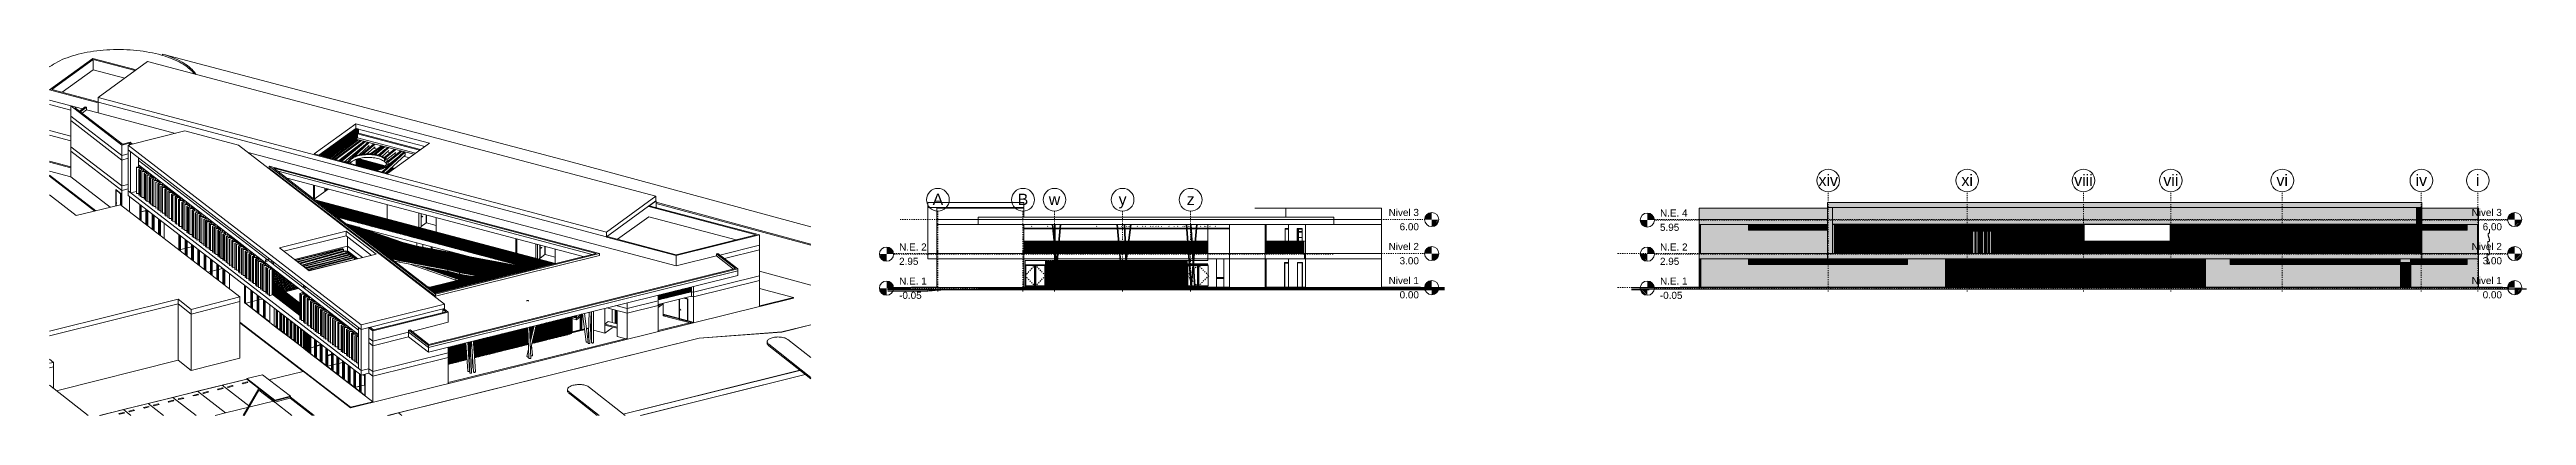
# Model space of a CAD drawing. Header units: metres. Extents: x 40 to 358, y -13 to 19.
# Drawn here: x 40.4 to 258.7, y -13.3 to 19 of the extents above; entities that cross this region are included whole.
import ezdxf

# ---------------------------------------------------------------- set-up
doc = ezdxf.new("R2010")
doc.units = ezdxf.units.M
for name, pattern in [('Dash', [0.012, 0.006, -0.006]), ('Eje', [0.015, 0.003, -0.003, 0.006, -0.003]), ('LineaDiscontinua-1_5mm', [0.003, 0.0015, -0.0015]), ('LíneaDeRejilla', [0.021, 0.012, -0.003, 0.003, -0.003])]:
    doc.linetypes.add(name, pattern=pattern)
for name, color, linetype, lineweight in [('A-BRND', 11, 'Continuous', 5), ('A-DETL-3', 151, 'Continuous', 5), ('A-FLOR', 192, 'Continuous', 18), ('A-GENM', 13, 'Continuous', 5), ('A-MURO', 113, 'Continuous', 9), ('A-MURO-ACHU', 111, 'Continuous', 9), ('A-PISO', 51, 'Continuous', 9), ('A-PISO-ACHU', 8, 'Continuous', 9), ('A-PISO-RAMP', 51, 'Continuous', 5), ('A-PSAJ-ARBOL', 71, 'Continuous', 5), ('A-PUER', 31, 'Continuous', 5), ('A-PUER-MARC', 31, 'Continuous', 5), ('A-PUER-VENT', 31, 'Continuous', 5), ('A-TEXT-NIVL', 51, 'Continuous', 5), ('A-VENT', 1, 'Continuous', 5), ('A-VENT-CORT', 52, 'Continuous', 5), ('A-VENT-CORT-MARC', 51, 'Continuous', 5), ('C-PARQ', 70, 'Continuous', 5), ('S-COLS', 52, 'Continuous', 5), ('S-COLS-SIMB', 171, 'Continuous', 35), ('S-REJI', 1, 'Continuous', 5), ('S-REJI-IDEN', 1, 'Continuous', 5), ('S-VIGA', 12, 'Continuous', 5)]:
    doc.layers.add(name, color=color, linetype=linetype, lineweight=lineweight)
doc.styles.add('Arial', font='arial.ttf', dxfattribs={"height": 0.625})
doc.styles.add('Arial_1', font='arial.ttf', dxfattribs={"height": 1})
pattern_1 = [(322.346, (50.516, 4.733), (-8.3e-05, 0.0670074), []), (90, (50.516, 4.733), (-0.055, 0.11), [0.067, -0.067])]
pattern_2 = [(322.346, (60.067, -2.636), (-8.3e-05, 0.0670074), []), (90, (60.067, -2.636), (-0.055, 0.11), [0.067, -0.067])]
pattern_3 = [(322.346, (56.236, 0.319), (-8.3e-05, 0.0670074), []), (90, (56.236, 0.319), (-0.055, 0.11), [0.067, -0.067])]
pattern_4 = [(0, (213.89344, 1), (0, 0.075), []), (90, (213.89344, 1), (-0.112, 0.075), [0.075, -0.075])]
pattern_5 = [(0, (244.26944, 1), (0, 0.075), []), (90, (244.26944, 1), (-0.112, 0.075), [0.075, -0.075])]

msp = doc.modelspace()

# ---------------------------------------------------------------- texts
at = {"layer": 'A-TEXT-NIVL', "char_height": 0.625, "attachment_point": 3, "line_spacing_factor": 0.941778, "style": 'Arial'}
for s, insert, width in [('Nivel 3', (161.06, 4.94), 3.1908), ('N.E. 4', (184.74, 4.89), 2.9001), ('Nivel 3', (256.52, 4.94), 3.1908), ('6.00', (161.06, 3.68), 2.0354), ('5.95', (184.01, 3.63), 2.0354), ('6.00', (256.53, 3.68), 2.0354), ('2.95', (116.94, 0.63), 2.0354), ('N.E. 2', (117.67, 1.89), 2.9001), ('Nivel 2', (161.06, 1.94), 3.1908), ('3.00', (161.06, 0.68), 2.0354), ('2.95', (184.01, 0.63), 2.0354), ('N.E. 2', (184.74, 1.89), 2.9001), ('Nivel 2', (256.52, 1.94), 3.1908), ('3.00', (256.53, 0.68), 2.0354), ('N.E. 1', (117.67, -1.11), 2.9001), ('Nivel 1', (161.06, -1.06), 3.1908), ('N.E. 1', (184.74, -1.11), 2.9001), ('Nivel 1', (256.52, -1.06), 3.1908), ('-0.05', (117.23, -2.37), 2.3797), ('0.00', (161.06, -2.32), 2.0354), ('-0.05', (184.29, -2.37), 2.3797), ('0.00', (256.53, -2.32), 2.0354)]:
    msp.add_mtext(s, dxfattribs=dict(at, insert=insert, width=width))
at = {"layer": 'S-REJI-IDEN', "char_height": 1, "attachment_point": 2, "line_spacing_factor": 0.941778, "style": 'Arial_1'}
for s, insert, width in [('xiv', (197.14, 7.97), 2.0445), ('xi', (209.39, 7.97), 1.1998), ('viii', (219.64, 7.97), 1.9466), ('vii', (227.34, 7.97), 1.5793), ('vi', (237.16, 7.97), 1.212), ('iv', (249.42, 7.97), 1.212), ('i', (254.39, 7.97), 0.3673), ('A', (118.66, 6.28), 1.1141), ('B', (126.16, 6.28), 1.1141), ('w', (128.94, 6.28), 1.163), ('y', (134.94, 6.28), 0.7958), ('z', (140.94, 6.28), 0.8325)]:
    msp.add_mtext(s, dxfattribs=dict(at, insert=insert, width=width))

# ---------------------------------------------------------------- blocks, each defined once
blk = doc.blocks.new('Puerta-Batiente-HojaLisa - 800x2200-1043135-Axonometria')
at = {"layer": 'A-PUER'}
blk.add_line((53.62, 4.54), (53.71, 4.56), dxfattribs=at)
at = {"layer": 'A-PUER-MARC'}
for p, q in [((53.09, 4.92), (53.09, 5.04)), ((53.14, 5), (53.14, 4.91)), ((53.17, 4.76), (53.17, 4.98))]:
    blk.add_line(p, q, dxfattribs=at)
blk = doc.blocks.new('M_Glulam-Southern Pine - 127X279-1620987-Axonometria')
at = {"layer": 'S-VIGA'}
for p, q in [((71.59, 9.97), (69.67, 8.2)), ((69.78, 8.17), (71.7, 9.94)), ((69.99, 8.12), (71.7, 9.69)), ((71.59, 9.97), (71.7, 9.94)), ((71.7, 9.94), (71.7, 9.69))]:
    blk.add_line(p, q, dxfattribs=at)
blk = doc.blocks.new('M_Glulam-Southern Pine - 127X279-1740586-Axonometria')
at = {"layer": 'S-VIGA'}
for p, q in [((66.74, 9.21), (66.55, 9.03)), ((66.65, 9), (66.85, 9.19)), ((66.74, 9.21), (66.85, 9.19))]:
    blk.add_line(p, q, dxfattribs=at)
blk = doc.blocks.new('M_Glulam-Southern Pine - 127X279-1740161-Axonometria')
at = {"layer": 'S-VIGA'}
for p, q in [((68.09, 10.9), (66.02, 9.17)), ((66.13, 9.14), (68.2, 10.88)), ((66.36, 9.08), (68.2, 10.63)), ((68.09, 10.9), (68.2, 10.88))]:
    blk.add_line(p, q, dxfattribs=at)
blk = doc.blocks.new('M_Glulam-Southern Pine - 127X279-1740660-Axonometria')
at = {"layer": 'S-VIGA'}
for p, q in [((67.75, 11), (65.48, 9.31)), ((65.59, 9.28), (67.86, 10.97)), ((67.75, 11), (67.86, 10.97)), ((65.84, 9.22), (67.86, 10.72))]:
    blk.add_line(p, q, dxfattribs=at)
blk = doc.blocks.new('M_Glulam-Southern Pine - 127X279-1740243-Axonometria')
at = {"layer": 'S-VIGA'}
for p, q in [((67.47, 11.07), (65.2, 9.38)), ((65.31, 9.36), (67.58, 11.04)), ((67.47, 11.07), (67.58, 11.04))]:
    blk.add_line(p, q, dxfattribs=at)
blk = doc.blocks.new('Panel de sistema - Vidrio-10-1633779-Axonometria')
at = {"layer": 'A-VENT-CORT'}
for p, q in [((57.62, -1.86), (57.62, -3.38)), ((57.63, -3.38), (57.63, -1.87)), ((57.62, -3.38), (58.1, -3.75)), ((57.62, -3.38), (57.63, -3.38)), ((58.1, -3.74), (57.63, -3.38))]:
    blk.add_line(p, q, dxfattribs=at)
blk = doc.blocks.new('Panel de sistema - Vidrio-10-1633780-Axonometria')
at = {"layer": 'A-VENT-CORT'}
for p, q in [((58.18, -2.3), (58.18, -3.82)), ((58.18, -3.82), (58.65, -4.18)), ((58.18, -3.82), (58.19, -3.82)), ((58.19, -3.82), (58.19, -2.3)), ((58.65, -4.17), (58.19, -3.82))]:
    blk.add_line(p, q, dxfattribs=at)
blk = doc.blocks.new('Panel de sistema - Vidrio-10-V1-Axonometria')
at = {"layer": 'A-VENT-CORT'}
for p, q in [((51.83, 2.6), (51.83, 1.26)), ((51.84, 1.26), (51.84, 2.6))]:
    blk.add_line(p, q, dxfattribs=at)
blk = doc.blocks.new('Panel de sistema - Vidrio-10-V2-Axonometria')
at = {"layer": 'A-VENT-CORT'}
for p, q in [((52.4, 2.16), (52.4, 0.83)), ((52.41, 0.82), (52.41, 2.16))]:
    blk.add_line(p, q, dxfattribs=at)
blk = doc.blocks.new('Panel de sistema - Vidrio-10-V3-Axonometria')
at = {"layer": 'A-VENT-CORT'}
blk.add_line((54.07, 0.88), (54.07, -0.46), dxfattribs=at)
blk = doc.blocks.new('Panel de sistema - Vidrio-10-1489519-Axonometria')
at = {"layer": 'A-VENT-CORT'}
for p, q in [((64.61, -3.85), (64.61, -3.97)), ((64.62, -3.97), (64.62, -3.86))]:
    blk.add_line(p, q, dxfattribs=at)
blk = doc.blocks.new('Panel de sistema - Vidrio-10-1289963-Axonometria')
at = {"layer": 'A-VENT-CORT'}
for p, q in [((64.12, -3.47), (64.12, -3.62)), ((64.13, -3.61), (64.13, -3.48)), ((64.59, -3.97), (64.59, -3.83)), ((64.6, -3.84), (64.6, -3.97))]:
    blk.add_line(p, q, dxfattribs=at)
blk = doc.blocks.new('Panel de sistema - Vidrio-10-V4-Axonometria')
at = {"layer": 'A-VENT-CORT'}
for p, q in [((63.62, -3.09), (63.62, -3.28)), ((63.63, -3.28), (63.63, -3.09))]:
    blk.add_line(p, q, dxfattribs=at)
blk = doc.blocks.new('Panel de sistema - Vidrio-10-1351320-Axonometria')
at = {"layer": 'A-VENT-CORT'}
for p, q in [((63.12, -2.7), (63.12, -2.78)), ((63.13, -2.79), (63.13, -2.7))]:
    blk.add_line(p, q, dxfattribs=at)
blk = doc.blocks.new('Panel de sistema - Vidrio-10-1532752-Axonometria')
at = {"layer": 'A-VENT-CORT'}
for p, q in [((59.29, 0.25), (59.29, 0.11)), ((59.3, 0.11), (59.3, 0.25))]:
    blk.add_line(p, q, dxfattribs=at)
blk = doc.blocks.new('Panel de sistema - Vidrio-10-1532753-Axonometria')
at = {"layer": 'A-VENT-CORT'}
for p, q in [((58.74, 0.68), (58.74, 0.44)), ((58.75, 0.44), (58.75, 0.67))]:
    blk.add_line(p, q, dxfattribs=at)
blk = doc.blocks.new('Panel de sistema - Vidrio-10-V5-Axonometria')
at = {"layer": 'A-VENT-CORT'}
for p, q in [((58.18, 1.11), (58.18, 0.91)), ((58.19, 0.92), (58.19, 1.1))]:
    blk.add_line(p, q, dxfattribs=at)
blk = doc.blocks.new('Panel de sistema - Vidrio-10-V6-Axonometria')
at = {"layer": 'A-VENT-CORT'}
for p, q in [((57.62, 1.55), (57.62, 1.38)), ((57.63, 1.38), (57.63, 1.54)), ((58.16, 0.91), (58.16, 1.13)), ((58.17, 1.12), (58.17, 0.91))]:
    blk.add_line(p, q, dxfattribs=at)
blk = doc.blocks.new('Panel de sistema - Vidrio-10-V7-Axonometria')
at = {"layer": 'A-VENT-CORT'}
for p, q in [((55.76, 2.79), (55.76, 2.98)), ((55.76, 2.98), (55.76, 2.89))]:
    blk.add_line(p, q, dxfattribs=at)
blk = doc.blocks.new('Panel de sistema - Vidrio-10-V8-Axonometria')
at = {"layer": 'A-VENT-CORT'}
for p, q in [((55.2, 3.41), (55.2, 3.24)), ((55.21, 3.24), (55.21, 3.4)), ((55.73, 2.91), (55.73, 3)), ((55.74, 3), (55.74, 2.91))]:
    blk.add_line(p, q, dxfattribs=at)
blk = doc.blocks.new('Panel de sistema - Vidrio-10-V9-Axonometria')
at = {"layer": 'A-VENT-CORT'}
for p, q in [((54.65, 3.84), (54.65, 3.75)), ((54.65, 3.59), (54.65, 3.83))]:
    blk.add_line(p, q, dxfattribs=at)
blk = doc.blocks.new('Panel de sistema - Vidrio-10-V10-Axonometria')
at = {"layer": 'A-VENT-CORT'}
for p, q in [((54.09, 4.27), (54.09, 4.07)), ((54.1, 4.07), (54.1, 4.26)), ((54.62, 3.76), (54.62, 3.86)), ((54.63, 3.85), (54.63, 3.75))]:
    blk.add_line(p, q, dxfattribs=at)
blk = doc.blocks.new('Panel de sistema - Vidrio-10-V11-Axonometria')
at = {"layer": 'A-VENT-CORT'}
for p, q in [((53.54, 4.7), (53.54, 4.55)), ((53.54, 4.55), (53.54, 4.69)), ((54.07, 4.2), (54.07, 4.29)), ((54.08, 4.28), (54.08, 4.19))]:
    blk.add_line(p, q, dxfattribs=at)
blk = doc.blocks.new('Panel de sistema - Vidrio-10-V12-Axonometria')
at = {"layer": 'A-VENT-CORT'}
for p, q in [((52.98, 5.12), (52.98, 5)), ((52.99, 5), (52.99, 5.12)), ((53.51, 4.54), (53.51, 4.72)), ((53.52, 4.71), (53.52, 4.54))]:
    blk.add_line(p, q, dxfattribs=at)
blk = doc.blocks.new('Panel de sistema - Vidrio-10-V13-Axonometria')
at = {"layer": 'A-VENT-CORT'}
for p, q in [((52.43, 5.55), (52.43, 5.35)), ((52.44, 5.35), (52.44, 5.55)), ((52.96, 5), (52.96, 5.14)), ((52.97, 5.14), (52.97, 5))]:
    blk.add_line(p, q, dxfattribs=at)
blk = doc.blocks.new('Panel de sistema - Vidrio-10-V14-Axonometria')
at = {"layer": 'A-VENT-CORT'}
for p, q in [((51.86, 5.99), (51.86, 5.85)), ((51.87, 5.86), (51.87, 5.98)), ((52.4, 5.48), (52.4, 5.57)), ((52.41, 5.56), (52.41, 5.48))]:
    blk.add_line(p, q, dxfattribs=at)
blk = doc.blocks.new('Panel de sistema - Vidrio-10-V15-Axonometria')
at = {"layer": 'A-VENT-CORT'}
for p, q in [((50, 7.42), (50, 7.23)), ((50.01, 7.23), (50.01, 7.42))]:
    blk.add_line(p, q, dxfattribs=at)
blk = doc.blocks.new('Panel de sistema - Vidrio-10-V16-Axonometria')
at = {"layer": 'A-VENT-CORT'}
for p, q in [((49.45, 7.85), (49.45, 7.68)), ((49.46, 7.68), (49.46, 7.84))]:
    blk.add_line(p, q, dxfattribs=at)
blk = doc.blocks.new('Panel de sistema - Vidrio-10-V17-Axonometria')
at = {"layer": 'A-VENT-CORT'}
for p, q in [((48.89, 8.28), (48.89, 8.19)), ((48.9, 8.03), (48.9, 8.27))]:
    blk.add_line(p, q, dxfattribs=at)
blk = doc.blocks.new('Panel de sistema - Vidrio-10-1542333-Axonometria')
at = {"layer": 'A-VENT-CORT'}
for p, q in [((48.36, 8.69), (48.36, 8.52)), ((48.37, 8.53), (48.37, 8.68))]:
    blk.add_line(p, q, dxfattribs=at)
blk = doc.blocks.new('Railing - 20-1440445-Axonometria')
at = {"layer": 'A-BRND'}
for p, q in [((82.13, -0.58), (82.13, -0.55)), ((82.14, -0.57), (82.14, -0.55)), ((82.15, -0.57), (82.15, -0.55))]:
    blk.add_line(p, q, dxfattribs=at)
blk = doc.blocks.new('Railing - 20-V18-Axonometria')
at = {"layer": 'A-BRND'}
for p, q in [((82.04, -0.6), (82.04, -0.52)), ((82.06, -0.59), (82.06, -0.53)), ((82.07, -0.59), (82.07, -0.53))]:
    blk.add_line(p, q, dxfattribs=at)
blk = doc.blocks.new('Railing - 20-V19-Axonometria')
at = {"layer": 'A-BRND'}
for p, q in [((81.95, -0.62), (81.95, -0.5)), ((81.97, -0.61), (81.97, -0.5)), ((81.98, -0.61), (81.98, -0.51))]:
    blk.add_line(p, q, dxfattribs=at)
blk = doc.blocks.new('Railing - 20-V20-Axonometria')
at = {"layer": 'A-BRND'}
for p, q in [((81.87, -0.64), (81.87, -0.48)), ((81.89, -0.64), (81.89, -0.49)), ((81.9, -0.63), (81.9, -0.49))]:
    blk.add_line(p, q, dxfattribs=at)
blk = doc.blocks.new('Railing - 20-V21-Axonometria')
at = {"layer": 'A-BRND'}
for p, q in [((81.78, -0.66), (81.78, -0.46)), ((81.8, -0.66), (81.8, -0.46)), ((81.81, -0.65), (81.81, -0.46))]:
    blk.add_line(p, q, dxfattribs=at)
blk = doc.blocks.new('Railing - 20-V22-Axonometria')
at = {"layer": 'A-BRND'}
for p, q in [((81.7, -0.68), (81.7, -0.43)), ((81.71, -0.68), (81.71, -0.44)), ((81.72, -0.68), (81.72, -0.44))]:
    blk.add_line(p, q, dxfattribs=at)
blk = doc.blocks.new('Railing - 20-V23-Axonometria')
at = {"layer": 'A-BRND'}
for p, q in [((81.61, -0.7), (81.61, -0.41)), ((81.63, -0.7), (81.63, -0.41)), ((81.64, -0.7), (81.64, -0.42))]:
    blk.add_line(p, q, dxfattribs=at)
blk = doc.blocks.new('Railing - 20-V24-Axonometria')
at = {"layer": 'A-BRND'}
for p, q in [((81.53, -0.68), (81.53, -0.39)), ((81.54, -0.68), (81.54, -0.39)), ((81.55, -0.68), (81.55, -0.39))]:
    blk.add_line(p, q, dxfattribs=at)
blk = doc.blocks.new('Railing - 20-V25-Axonometria')
at = {"layer": 'A-BRND'}
for p, q in [((81.44, -0.66), (81.44, -0.36)), ((81.44, -0.75), (81.44, -0.7)), ((81.46, -0.66), (81.46, -0.37)), ((81.46, -0.74), (81.46, -0.71)), ((81.47, -0.65), (81.47, -0.37)), ((81.47, -0.74), (81.47, -0.71))]:
    blk.add_line(p, q, dxfattribs=at)
blk = doc.blocks.new('Railing - 20-V26-Axonometria')
at = {"layer": 'A-BRND'}
for p, q in [((81.35, -0.64), (81.35, -0.34)), ((81.35, -0.77), (81.35, -0.68)), ((81.37, -0.64), (81.37, -0.35)), ((81.37, -0.76), (81.37, -0.68)), ((81.38, -0.63), (81.38, -0.35)), ((81.38, -0.76), (81.38, -0.69))]:
    blk.add_line(p, q, dxfattribs=at)
blk = doc.blocks.new('Railing - 20-V27-Axonometria')
at = {"layer": 'A-BRND'}
for p, q in [((81.27, -0.61), (81.27, -0.32)), ((81.27, -0.79), (81.27, -0.66)), ((81.29, -0.62), (81.29, -0.32)), ((81.29, -0.78), (81.29, -0.66)), ((81.3, -0.61), (81.3, -0.33)), ((81.3, -0.78), (81.3, -0.66))]:
    blk.add_line(p, q, dxfattribs=at)
blk = doc.blocks.new('Railing - 20-V28-Axonometria')
at = {"layer": 'A-BRND'}
for p, q in [((81.18, -0.59), (81.18, -0.3)), ((81.18, -0.81), (81.18, -0.63)), ((81.2, -0.59), (81.2, -0.3)), ((81.2, -0.81), (81.2, -0.64)), ((81.21, -0.59), (81.21, -0.3)), ((81.21, -0.8), (81.21, -0.64))]:
    blk.add_line(p, q, dxfattribs=at)
blk = doc.blocks.new('Railing - 20-V29-Axonometria')
at = {"layer": 'A-BRND'}
for p, q in [((81.1, -0.57), (81.1, -0.27)), ((81.1, -0.83), (81.1, -0.61)), ((81.11, -0.57), (81.11, -0.28)), ((81.11, -0.83), (81.11, -0.62)), ((81.12, -0.56), (81.12, -0.28)), ((81.12, -0.82), (81.12, -0.62))]:
    blk.add_line(p, q, dxfattribs=at)
blk = doc.blocks.new('Railing - 20-V30-Axonometria')
at = {"layer": 'A-BRND'}
for p, q in [((80.93, -0.28), (80.93, -0.87)), ((80.94, -0.87), (80.94, -0.28)), ((80.96, -0.87), (80.96, -0.27))]:
    blk.add_line(p, q, dxfattribs=at)
blk = doc.blocks.new('Railing - 20-V31-Axonometria')
at = {"layer": 'A-BRND'}
for p, q in [((80.41, -0.41), (80.41, -1)), ((80.42, -1), (80.42, -0.41)), ((80.44, -0.99), (80.44, -0.4))]:
    blk.add_line(p, q, dxfattribs=at)
blk = doc.blocks.new('Railing - 20-V32-Axonometria')
at = {"layer": 'A-BRND'}
for p, q in [((78.32, -0.93), (78.32, -1.52)), ((78.33, -1.52), (78.33, -0.92)), ((78.35, -1.51), (78.35, -0.92))]:
    blk.add_line(p, q, dxfattribs=at)
blk = doc.blocks.new('Railing - 20-V33-Axonometria')
at = {"layer": 'A-BRND'}
for p, q in [((74.41, -1.9), (74.41, -2.49)), ((74.42, -2.49), (74.42, -1.89)), ((74.44, -2.48), (74.44, -1.89))]:
    blk.add_line(p, q, dxfattribs=at)
blk = doc.blocks.new('Railing - 20-V34-Axonometria')
at = {"layer": 'A-BRND'}
for p, q in [((74.32, -1.92), (74.32, -2.42)), ((74.33, -2.43), (74.33, -1.92)), ((74.35, -2.44), (74.35, -1.91))]:
    blk.add_line(p, q, dxfattribs=at)
blk = doc.blocks.new('Railing - 20-V35-Axonometria')
at = {"layer": 'A-BRND'}
for p, q in [((74.23, -1.94), (74.23, -2.35)), ((74.24, -2.36), (74.24, -1.94)), ((74.26, -2.37), (74.26, -1.93))]:
    blk.add_line(p, q, dxfattribs=at)
blk = doc.blocks.new('Railing - 20-V36-Axonometria')
at = {"layer": 'A-BRND'}
for p, q in [((74.15, -1.96), (74.15, -2.29)), ((74.16, -2.29), (74.16, -1.96)), ((74.17, -2.31), (74.17, -1.95))]:
    blk.add_line(p, q, dxfattribs=at)
blk = doc.blocks.new('Railing - 20-V37-Axonometria')
at = {"layer": 'A-BRND'}
for p, q in [((74.06, -1.98), (74.06, -2.22)), ((74.07, -2.23), (74.07, -1.98)), ((74.09, -2.24), (74.09, -1.98))]:
    blk.add_line(p, q, dxfattribs=at)
blk = doc.blocks.new('Railing - 20-V38-Axonometria')
at = {"layer": 'A-BRND'}
for p, q in [((73.97, -2), (73.97, -2.15)), ((73.98, -2.16), (73.98, -2)), ((74, -2.17), (74, -2))]:
    blk.add_line(p, q, dxfattribs=at)
blk = doc.blocks.new('Railing - 20-V39-Axonometria')
at = {"layer": 'A-BRND'}
for p, q in [((73.89, -2.03), (73.89, -2.08)), ((73.9, -2.09), (73.9, -2.02)), ((73.91, -2.11), (73.91, -2.02))]:
    blk.add_line(p, q, dxfattribs=at)
blk = doc.blocks.new('Railing - 20-V40-Axonometria')
at = {"layer": 'A-BRND'}
for p, q in [((67.48, 0.53), (67.48, 0.59)), ((67.49, 0.53), (67.49, 0.58)), ((67.51, 0.54), (67.51, 0.57))]:
    blk.add_line(p, q, dxfattribs=at)
blk = doc.blocks.new('Railing - 20-V41-Axonometria')
at = {"layer": 'A-BRND'}
for p, q in [((67.43, 0.52), (67.43, 0.62)), ((67.44, 0.52), (67.44, 0.62)), ((67.46, 0.53), (67.46, 0.6))]:
    blk.add_line(p, q, dxfattribs=at)
blk = doc.blocks.new('Railing - 20-V42-Axonometria')
at = {"layer": 'A-BRND'}
for p, q in [((67.38, 0.51), (67.38, 0.66)), ((67.39, 0.51), (67.39, 0.66)), ((67.41, 0.51), (67.41, 0.64))]:
    blk.add_line(p, q, dxfattribs=at)
blk = doc.blocks.new('Railing - 20-V43-Axonometria')
at = {"layer": 'A-BRND'}
for p, q in [((67.34, 0.52), (67.34, 0.7)), ((67.35, 0.52), (67.35, 0.69)), ((67.36, 0.51), (67.36, 0.68))]:
    blk.add_line(p, q, dxfattribs=at)
blk = doc.blocks.new('Railing - 20-V44-Axonometria')
at = {"layer": 'A-BRND'}
for p, q in [((67.29, 0.51), (67.29, 0.74)), ((67.3, 0.51), (67.3, 0.73)), ((67.31, 0.52), (67.31, 0.72))]:
    blk.add_line(p, q, dxfattribs=at)
blk = doc.blocks.new('Railing - 20-V45-Axonometria')
at = {"layer": 'A-BRND'}
for p, q in [((67.24, 0.61), (67.24, 0.78)), ((67.25, 0.5), (67.25, 0.77)), ((67.26, 0.5), (67.26, 0.76))]:
    blk.add_line(p, q, dxfattribs=at)
blk = doc.blocks.new('Railing - 20-V46-Axonometria')
at = {"layer": 'A-BRND'}
for p, q in [((67.09, 0.61), (67.09, 0.89)), ((67.1, 0.61), (67.1, 0.88)), ((67.12, 0.62), (67.12, 0.87))]:
    blk.add_line(p, q, dxfattribs=at)
blk = doc.blocks.new('Railing - 20-V47-Axonometria')
at = {"layer": 'A-BRND'}
for p, q in [((67.04, 0.6), (67.04, 0.93)), ((67.05, 0.6), (67.05, 0.92)), ((67.07, 0.6), (67.07, 0.91))]:
    blk.add_line(p, q, dxfattribs=at)
blk = doc.blocks.new('Railing - 20-V48-Axonometria')
at = {"layer": 'A-BRND'}
for p, q in [((66.99, 0.8), (66.99, 0.97)), ((66.99, 0.59), (66.99, 0.64)), ((67, 0.79), (67, 0.96)), ((67, 0.59), (67, 0.65)), ((67.02, 0.78), (67.02, 0.95)), ((67.02, 0.59), (67.02, 0.65))]:
    blk.add_line(p, q, dxfattribs=at)
blk = doc.blocks.new('Railing - 20-V49-Axonometria')
at = {"layer": 'A-BRND'}
for p, q in [((66.94, 0.8), (66.94, 1.01)), ((66.94, 0.57), (66.94, 0.63)), ((66.95, 0.8), (66.95, 1)), ((66.95, 0.58), (66.95, 0.63)), ((66.97, 0.8), (66.97, 0.98)), ((66.97, 0.58), (66.97, 0.64))]:
    blk.add_line(p, q, dxfattribs=at)
blk = doc.blocks.new('Railing - 20-V50-Axonometria')
at = {"layer": 'A-BRND'}
for p, q in [((66.89, 0.88), (66.89, 1.04)), ((66.89, 0.56), (66.89, 0.62)), ((66.9, 0.79), (66.9, 1.04)), ((66.9, 0.56), (66.9, 0.62)), ((66.92, 0.79), (66.92, 1.02)), ((66.92, 0.57), (66.92, 0.63))]:
    blk.add_line(p, q, dxfattribs=at)
blk = doc.blocks.new('Railing - 20-V51-Axonometria')
at = {"layer": 'A-BRND'}
for p, q in [((66.84, 0.9), (66.84, 1.08)), ((66.84, 0.55), (66.84, 0.6)), ((66.85, 0.9), (66.85, 1.07)), ((66.85, 0.55), (66.85, 0.61)), ((66.87, 0.89), (66.87, 1.06)), ((66.87, 0.56), (66.87, 0.61))]:
    blk.add_line(p, q, dxfattribs=at)
blk = doc.blocks.new('Railing - 20-V52-Axonometria')
at = {"layer": 'A-BRND'}
for p, q in [((66.79, 0.89), (66.79, 1.12)), ((66.79, 0.54), (66.79, 0.59)), ((66.8, 0.89), (66.8, 1.11)), ((66.8, 0.54), (66.8, 0.59)), ((66.82, 0.9), (66.82, 1.1)), ((66.82, 0.54), (66.82, 0.6))]:
    blk.add_line(p, q, dxfattribs=at)
blk = doc.blocks.new('Railing - 20-V53-Axonometria')
at = {"layer": 'A-BRND'}
for p, q in [((66.74, 0.88), (66.74, 1.16)), ((66.74, 0.52), (66.74, 0.58)), ((66.75, 0.88), (66.75, 1.15)), ((66.75, 0.53), (66.75, 0.58)), ((66.77, 0.88), (66.77, 1.14)), ((66.77, 0.53), (66.77, 0.59))]:
    blk.add_line(p, q, dxfattribs=at)
blk = doc.blocks.new('Railing - 20-V54-Axonometria')
at = {"layer": 'A-BRND'}
for p, q in [((66.69, 0.86), (66.69, 1.2)), ((66.69, 0.56), (66.69, 0.57)), ((66.69, 0.56), (66.7, 0.55)), ((66.7, 0.87), (66.7, 1.19)), ((66.7, 0.55), (66.7, 0.57)), ((66.7, 0.55), (66.72, 0.55)), ((66.72, 0.87), (66.72, 1.17)), ((66.72, 0.55), (66.72, 0.57))]:
    blk.add_line(p, q, dxfattribs=at)
blk = doc.blocks.new('Railing - 20-V55-Axonometria')
at = {"layer": 'A-BRND'}
for p, q in [((66.64, 1.07), (66.64, 1.23)), ((66.64, 0.85), (66.64, 0.91)), ((66.65, 1.06), (66.65, 1.23)), ((66.65, 0.85), (66.65, 0.92)), ((66.67, 1.05), (66.67, 1.21)), ((66.67, 0.86), (66.67, 0.92))]:
    blk.add_line(p, q, dxfattribs=at)
blk = doc.blocks.new('Railing - 20-V56-Axonometria')
at = {"layer": 'A-BRND'}
for p, q in [((66.62, 1.07), (66.62, 1.25)), ((66.62, 0.85), (66.62, 0.91))]:
    blk.add_line(p, q, dxfattribs=at)
blk = doc.blocks.new('Railing - 20-V57-Axonometria')
at = {"layer": 'A-BRND'}
for p, q in [((63.91, 5.63), (63.91, 5.62)), ((63.92, 5.61), (63.92, 5.63))]:
    blk.add_line(p, q, dxfattribs=at)
blk = doc.blocks.new('Railing - 20-V58-Axonometria')
at = {"layer": 'A-BRND'}
for p, q in [((63.97, 5.56), (63.97, 5.61)), ((63.99, 5.61), (63.99, 5.55)), ((64, 5.54), (64, 5.6))]:
    blk.add_line(p, q, dxfattribs=at)
blk = doc.blocks.new('Railing - 20-V59-Axonometria')
at = {"layer": 'A-BRND'}
for p, q in [((64.06, 5.5), (64.06, 5.59)), ((64.08, 5.58), (64.08, 5.48)), ((64.09, 5.48), (64.09, 5.58))]:
    blk.add_line(p, q, dxfattribs=at)
blk = doc.blocks.new('Railing - 20-V60-Axonometria')
at = {"layer": 'A-BRND'}
for p, q in [((64.15, 5.43), (64.15, 5.57)), ((64.16, 5.56), (64.16, 5.42)), ((64.17, 5.41), (64.17, 5.56))]:
    blk.add_line(p, q, dxfattribs=at)
blk = doc.blocks.new('Railing - 20-V61-Axonometria')
at = {"layer": 'A-BRND'}
for p, q in [((64.23, 5.37), (64.23, 5.54)), ((64.25, 5.54), (64.25, 5.35)), ((64.26, 5.34), (64.26, 5.54))]:
    blk.add_line(p, q, dxfattribs=at)
blk = doc.blocks.new('Railing - 20-V62-Axonometria')
at = {"layer": 'A-BRND'}
for p, q in [((64.32, 5.3), (64.32, 5.52)), ((64.33, 5.52), (64.33, 5.29)), ((64.34, 5.28), (64.34, 5.51))]:
    blk.add_line(p, q, dxfattribs=at)
blk = doc.blocks.new('Railing - 20-V63-Axonometria')
at = {"layer": 'A-BRND'}
for p, q in [((64.4, 5.23), (64.4, 5.5)), ((64.42, 5.49), (64.42, 5.22)), ((64.43, 5.21), (64.43, 5.49))]:
    blk.add_line(p, q, dxfattribs=at)
blk = doc.blocks.new('Railing - 20-V64-Axonometria')
at = {"layer": 'A-BRND'}
for p, q in [((64.49, 5.17), (64.49, 5.47)), ((64.51, 5.47), (64.51, 5.15)), ((64.52, 5.15), (64.52, 5.47))]:
    blk.add_line(p, q, dxfattribs=at)
blk = doc.blocks.new('Railing - 20-V65-Axonometria')
at = {"layer": 'A-BRND'}
for p, q in [((64.57, 5.1), (64.57, 5.45)), ((64.59, 5.45), (64.59, 5.09)), ((64.6, 5.08), (64.6, 5.44))]:
    blk.add_line(p, q, dxfattribs=at)
blk = doc.blocks.new('Railing - 20-V66-Axonometria')
at = {"layer": 'A-BRND'}
for p, q in [((64.66, 5.04), (64.66, 5.43)), ((64.68, 5.42), (64.68, 5.02)), ((64.69, 5.01), (64.69, 5.42))]:
    blk.add_line(p, q, dxfattribs=at)
blk = doc.blocks.new('Railing - 20-V67-Axonometria')
at = {"layer": 'A-BRND'}
for p, q in [((64.74, 4.97), (64.74, 5.41)), ((64.76, 5.4), (64.76, 4.96)), ((64.77, 4.95), (64.77, 5.4))]:
    blk.add_line(p, q, dxfattribs=at)
blk = doc.blocks.new('Railing - 20-V68-Axonometria')
at = {"layer": 'A-BRND'}
for p, q in [((64.83, 4.9), (64.83, 5.38)), ((64.85, 5.38), (64.85, 4.89)), ((64.86, 4.88), (64.86, 5.38))]:
    blk.add_line(p, q, dxfattribs=at)
blk = doc.blocks.new('Railing - 20-V69-Axonometria')
at = {"layer": 'A-BRND'}
for p, q in [((64.92, 4.84), (64.92, 5.36)), ((64.93, 5.36), (64.93, 4.82)), ((64.94, 4.82), (64.94, 5.35))]:
    blk.add_line(p, q, dxfattribs=at)
blk = doc.blocks.new('Railing - 20-V70-Axonometria')
at = {"layer": 'A-BRND'}
for p, q in [((65, 4.77), (65, 5.34)), ((65.02, 5.33), (65.02, 4.76)), ((65.03, 4.75), (65.03, 5.33))]:
    blk.add_line(p, q, dxfattribs=at)
blk = doc.blocks.new('Railing - 20-V71-Axonometria')
at = {"layer": 'A-BRND'}
for p, q in [((65.09, 4.71), (65.09, 5.32)), ((65.1, 5.31), (65.1, 4.69)), ((65.11, 4.68), (65.11, 5.31))]:
    blk.add_line(p, q, dxfattribs=at)
blk = doc.blocks.new('Railing - 20-V72-Axonometria')
at = {"layer": 'A-BRND'}
for p, q in [((65.17, 4.64), (65.17, 5.29)), ((65.19, 5.29), (65.19, 4.63)), ((65.2, 4.62), (65.2, 5.29))]:
    blk.add_line(p, q, dxfattribs=at)
blk = doc.blocks.new('Railing - 20-V73-Axonometria')
at = {"layer": 'A-BRND'}
for p, q in [((65.26, 4.57), (65.26, 5.27)), ((65.28, 5.27), (65.28, 4.56)), ((65.29, 4.55), (65.29, 5.26))]:
    blk.add_line(p, q, dxfattribs=at)
blk = doc.blocks.new('Railing - 20-V74-Axonometria')
at = {"layer": 'A-BRND'}
for p, q in [((65.34, 4.51), (65.34, 5.25)), ((65.36, 5.24), (65.36, 4.49)), ((65.37, 4.49), (65.37, 5.24))]:
    blk.add_line(p, q, dxfattribs=at)
blk = doc.blocks.new('Railing - 20-V75-Axonometria')
at = {"layer": 'A-BRND'}
for p, q in [((65.43, 4.44), (65.43, 5.23)), ((65.45, 5.22), (65.45, 4.43)), ((65.46, 4.42), (65.46, 5.22))]:
    blk.add_line(p, q, dxfattribs=at)
blk = doc.blocks.new('Railing - 20-V76-Axonometria')
at = {"layer": 'A-BRND'}
for p, q in [((65.51, 4.38), (65.51, 5.2)), ((65.53, 5.2), (65.53, 4.36)), ((65.54, 4.35), (65.54, 5.2))]:
    blk.add_line(p, q, dxfattribs=at)
blk = doc.blocks.new('Railing - 20-V77-Axonometria')
at = {"layer": 'A-BRND'}
for p, q in [((65.6, 4.31), (65.6, 5.18)), ((65.62, 5.18), (65.62, 4.3)), ((65.63, 4.29), (65.63, 5.17))]:
    blk.add_line(p, q, dxfattribs=at)
blk = doc.blocks.new('Railing - 20-V78-Axonometria')
at = {"layer": 'A-BRND'}
for p, q in [((65.69, 4.24), (65.69, 5.16)), ((65.7, 5.15), (65.7, 4.23)), ((65.71, 4.22), (65.71, 5.15))]:
    blk.add_line(p, q, dxfattribs=at)
blk = doc.blocks.new('Railing - 20-V79-Axonometria')
at = {"layer": 'A-BRND'}
for p, q in [((65.77, 4.2), (65.77, 5.13)), ((65.79, 5.13), (65.79, 4.19)), ((65.8, 4.2), (65.8, 5.13)), ((65.77, 4.2), (65.79, 4.19)), ((65.79, 4.19), (65.8, 4.2))]:
    blk.add_line(p, q, dxfattribs=at)
blk = doc.blocks.new('Railing - 20-V80-Axonometria')
at = {"layer": 'A-BRND'}
for p, q in [((73.47, 2.16), (73.47, 3.09)), ((73.49, 3.09), (73.49, 2.16)), ((73.5, 2.16), (73.5, 3.09)), ((73.47, 2.16), (73.49, 2.16)), ((73.49, 2.16), (73.5, 2.16))]:
    blk.add_line(p, q, dxfattribs=at)
blk = doc.blocks.new('Railing - 20-V81-Axonometria')
at = {"layer": 'A-BRND'}
for p, q in [((81.17, 0.12), (81.17, 1.06)), ((81.17, 0.12), (81.19, 0.12)), ((81.19, 1.05), (81.19, 0.12)), ((81.19, 0.12), (81.2, 0.12)), ((81.2, 0.12), (81.2, 1.05))]:
    blk.add_line(p, q, dxfattribs=at)
blk = doc.blocks.new('Railing - 20-V82-Axonometria')
at = {"layer": 'A-BRND'}
for p, q in [((83.05, -0.35), (83.05, 0.56)), ((83.07, 0.56), (83.07, -0.34)), ((83.08, -0.34), (83.08, 0.55))]:
    blk.add_line(p, q, dxfattribs=at)
blk = doc.blocks.new('Railing - 20-V83-Axonometria')
at = {"layer": 'A-BRND'}
for p, q in [((83.14, -0.32), (83.14, 0.54)), ((83.16, 0.53), (83.16, -0.32)), ((83.17, -0.32), (83.17, 0.53))]:
    blk.add_line(p, q, dxfattribs=at)
blk = doc.blocks.new('Railing - 20-V84-Axonometria')
at = {"layer": 'A-BRND'}
for p, q in [((83.23, -0.3), (83.23, 0.51)), ((83.24, 0.51), (83.24, -0.3)), ((83.25, -0.3), (83.25, 0.51))]:
    blk.add_line(p, q, dxfattribs=at)
blk = doc.blocks.new('Railing - 20-V85-Axonometria')
at = {"layer": 'A-BRND'}
for p, q in [((83.31, -0.28), (83.31, 0.49)), ((83.33, 0.49), (83.33, -0.28)), ((83.34, -0.28), (83.34, 0.48))]:
    blk.add_line(p, q, dxfattribs=at)
blk = doc.blocks.new('Railing - 20-V86-Axonometria')
at = {"layer": 'A-BRND'}
for p, q in [((83.4, -0.26), (83.4, 0.47)), ((83.41, 0.46), (83.41, -0.26)), ((83.42, -0.25), (83.42, 0.46))]:
    blk.add_line(p, q, dxfattribs=at)
blk = doc.blocks.new('Railing - 20-V87-Axonometria')
at = {"layer": 'A-BRND'}
for p, q in [((83.48, -0.24), (83.48, 0.45)), ((83.5, 0.44), (83.5, -0.24)), ((83.51, -0.23), (83.51, 0.44))]:
    blk.add_line(p, q, dxfattribs=at)
blk = doc.blocks.new('Railing - 20-V88-Axonometria')
at = {"layer": 'A-BRND'}
for p, q in [((83.57, -0.22), (83.57, 0.42)), ((83.58, 0.42), (83.58, -0.21)), ((83.6, -0.21), (83.6, 0.42))]:
    blk.add_line(p, q, dxfattribs=at)
blk = doc.blocks.new('Railing - 20-V89-Axonometria')
at = {"layer": 'A-BRND'}
for p, q in [((83.65, -0.2), (83.65, 0.4)), ((83.67, 0.4), (83.67, -0.19)), ((83.68, -0.19), (83.68, 0.39))]:
    blk.add_line(p, q, dxfattribs=at)
blk = doc.blocks.new('Railing - 20-V90-Axonometria')
at = {"layer": 'A-BRND'}
for p, q in [((83.74, -0.18), (83.74, 0.38)), ((83.76, 0.37), (83.76, -0.17)), ((83.77, -0.17), (83.77, 0.37))]:
    blk.add_line(p, q, dxfattribs=at)
blk = doc.blocks.new('Railing - 20-V91-Axonometria')
at = {"layer": 'A-BRND'}
for p, q in [((83.82, -0.15), (83.82, 0.36)), ((83.84, 0.35), (83.84, -0.15)), ((83.85, -0.15), (83.85, 0.35))]:
    blk.add_line(p, q, dxfattribs=at)
blk = doc.blocks.new('Railing - 20-V92-Axonometria')
at = {"layer": 'A-BRND'}
for p, q in [((83.91, -0.13), (83.91, 0.33)), ((83.93, 0.33), (83.93, -0.13)), ((83.94, -0.13), (83.94, 0.33))]:
    blk.add_line(p, q, dxfattribs=at)
blk = doc.blocks.new('Railing - 20-V93-Axonometria')
at = {"layer": 'A-BRND'}
for p, q in [((84, -0.11), (84, 0.31)), ((84.01, 0.31), (84.01, -0.11)), ((84.02, -0.11), (84.02, 0.3))]:
    blk.add_line(p, q, dxfattribs=at)
blk = doc.blocks.new('Railing - 20-V94-Axonometria')
at = {"layer": 'A-BRND'}
for p, q in [((84.08, -0.09), (84.08, 0.29)), ((84.1, 0.28), (84.1, -0.09)), ((84.11, -0.08), (84.11, 0.28))]:
    blk.add_line(p, q, dxfattribs=at)
blk = doc.blocks.new('Railing - 20-V95-Axonometria')
at = {"layer": 'A-BRND'}
for p, q in [((84.17, -0.07), (84.17, 0.27)), ((84.18, 0.26), (84.18, -0.07)), ((84.19, -0.06), (84.19, 0.26))]:
    blk.add_line(p, q, dxfattribs=at)
blk = doc.blocks.new('Railing - 20-V96-Axonometria')
at = {"layer": 'A-BRND'}
for p, q in [((84.25, -0.05), (84.25, 0.24)), ((84.27, 0.24), (84.27, -0.04)), ((84.28, -0.04), (84.28, 0.24))]:
    blk.add_line(p, q, dxfattribs=at)
blk = doc.blocks.new('Railing - 20-V97-Axonometria')
at = {"layer": 'A-BRND'}
for p, q in [((84.34, -0.03), (84.34, 0.22)), ((84.35, 0.22), (84.35, -0.02)), ((84.37, -0.02), (84.37, 0.21))]:
    blk.add_line(p, q, dxfattribs=at)
blk = doc.blocks.new('Railing - 20-V98-Axonometria')
at = {"layer": 'A-BRND'}
for p, q in [((84.42, -0.01), (84.42, 0.2)), ((84.44, 0.19), (84.44, 0)), ((84.45, 0), (84.45, 0.19))]:
    blk.add_line(p, q, dxfattribs=at)
blk = doc.blocks.new('Railing - 20-V99-Axonometria')
at = {"layer": 'A-BRND'}
for p, q in [((84.51, 0.01), (84.51, 0.18)), ((84.53, 0.17), (84.53, 0.02)), ((84.54, 0.03), (84.54, 0.17))]:
    blk.add_line(p, q, dxfattribs=at)
blk = doc.blocks.new('Railing - 20-V100-Axonometria')
at = {"layer": 'A-BRND'}
for p, q in [((84.59, 0.04), (84.59, 0.15)), ((84.61, 0.15), (84.61, 0.04)), ((84.62, 0.04), (84.62, 0.15))]:
    blk.add_line(p, q, dxfattribs=at)
blk = doc.blocks.new('Railing - 20-V101-Axonometria')
at = {"layer": 'A-BRND'}
for p, q in [((84.68, 0.06), (84.68, 0.13)), ((84.7, 0.13), (84.7, 0.06)), ((84.71, 0.06), (84.71, 0.12))]:
    blk.add_line(p, q, dxfattribs=at)
blk = doc.blocks.new('Railing - 20-V102-Axonometria')
at = {"layer": 'A-BRND'}
for p, q in [((84.77, 0.08), (84.77, 0.11)), ((84.78, 0.1), (84.78, 0.08)), ((84.79, 0.09), (84.79, 0.1))]:
    blk.add_line(p, q, dxfattribs=at)
blk = doc.blocks.new('Railing - 25-1014248-Axonometria')
at = {"layer": 'A-BRND'}
for p, q in [((81.01, -0.26), (81.01, -0.54)), ((81.01, -0.59), (81.01, -0.85)), ((81.02, -0.85), (81.02, -0.26)), ((81.04, -0.54), (81.04, -0.26)), ((81.04, -0.84), (81.04, -0.6))]:
    blk.add_line(p, q, dxfattribs=at)
blk = doc.blocks.new('Railing - Railing-1126174-Axonometria')
for name, p in [('Railing - 20-V57-Axonometria', (0, 0)), ('Railing - 20-V58-Axonometria', (0, 0)), ('Railing - 20-V59-Axonometria', (0, 0)), ('Railing - 20-V60-Axonometria', (0, 0)), ('Railing - 20-V61-Axonometria', (0, 0)), ('Railing - 20-V62-Axonometria', (0, 0)), ('Railing - 20-V63-Axonometria', (0, 0)), ('Railing - 20-V64-Axonometria', (0, 0)), ('Railing - 20-V65-Axonometria', (0, 0)), ('Railing - 20-V66-Axonometria', (0, 0)), ('Railing - 20-V67-Axonometria', (0, 0)), ('Railing - 20-V68-Axonometria', (0, 0)), ('Railing - 20-V69-Axonometria', (0, 0)), ('Railing - 20-V70-Axonometria', (0, 0)), ('Railing - 20-V71-Axonometria', (0, 0)), ('Railing - 20-V72-Axonometria', (0, 0)), ('Railing - 20-V73-Axonometria', (0, 0)), ('Railing - 20-V74-Axonometria', (0, 0)), ('Railing - 20-V75-Axonometria', (0, 0)), ('Railing - 20-V76-Axonometria', (0, 0)), ('Railing - 20-V77-Axonometria', (0, 0)), ('Railing - 20-V78-Axonometria', (0, 0)), ('Railing - 20-V79-Axonometria', (0, 0)), ('Railing - 20-V79-Axonometria', (0.09, -0.02)), ('Railing - 20-V79-Axonometria', (0.17, -0.05)), ('Railing - 20-V79-Axonometria', (0.26, -0.07)), ('Railing - 20-V79-Axonometria', (0.34, -0.09)), ('Railing - 20-V79-Axonometria', (0.43, -0.11)), ('Railing - 20-V79-Axonometria', (0.51, -0.14)), ('Railing - 20-V79-Axonometria', (0.6, -0.16)), ('Railing - 20-V79-Axonometria', (0.68, -0.18)), ('Railing - 20-V79-Axonometria', (0.77, -0.2)), ('Railing - 20-V79-Axonometria', (0.86, -0.23)), ('Railing - 20-V79-Axonometria', (0.94, -0.25)), ('Railing - 20-V79-Axonometria', (1.03, -0.27)), ('Railing - 20-V79-Axonometria', (1.11, -0.29)), ('Railing - 20-V79-Axonometria', (1.2, -0.32)), ('Railing - 20-V79-Axonometria', (1.28, -0.34)), ('Railing - 20-V79-Axonometria', (1.37, -0.36)), ('Railing - 20-V79-Axonometria', (1.45, -0.38)), ('Railing - 20-V79-Axonometria', (1.54, -0.41)), ('Railing - 20-V79-Axonometria', (1.63, -0.43)), ('Railing - 20-V79-Axonometria', (1.71, -0.45)), ('Railing - 20-V79-Axonometria', (1.8, -0.48)), ('Railing - 20-V79-Axonometria', (1.88, -0.5)), ('Railing - 20-V79-Axonometria', (1.97, -0.52)), ('Railing - 20-V79-Axonometria', (2.05, -0.54)), ('Railing - 20-V79-Axonometria', (2.14, -0.57)), ('Railing - 20-V79-Axonometria', (2.22, -0.59)), ('Railing - 20-V79-Axonometria', (2.31, -0.61)), ('Railing - 20-V79-Axonometria', (2.4, -0.63)), ('Railing - 20-V79-Axonometria', (2.48, -0.66)), ('Railing - 20-V79-Axonometria', (2.57, -0.68)), ('Railing - 20-V79-Axonometria', (2.65, -0.7)), ('Railing - 20-V79-Axonometria', (2.74, -0.72)), ('Railing - 20-V79-Axonometria', (2.82, -0.75)), ('Railing - 20-V79-Axonometria', (2.91, -0.77)), ('Railing - 20-V79-Axonometria', (2.99, -0.79)), ('Railing - 20-V79-Axonometria', (3.08, -0.82)), ('Railing - 20-V79-Axonometria', (3.17, -0.84)), ('Railing - 20-V79-Axonometria', (3.25, -0.86)), ('Railing - 20-V79-Axonometria', (3.34, -0.88)), ('Railing - 20-V79-Axonometria', (3.42, -0.91)), ('Railing - 20-V79-Axonometria', (3.51, -0.93)), ('Railing - 20-V79-Axonometria', (3.59, -0.95)), ('Railing - 20-V79-Axonometria', (3.68, -0.97)), ('Railing - 20-V79-Axonometria', (3.76, -1)), ('Railing - 20-V79-Axonometria', (3.85, -1.02)), ('Railing - 20-V79-Axonometria', (3.94, -1.04)), ('Railing - 20-V79-Axonometria', (4.02, -1.06)), ('Railing - 20-V79-Axonometria', (4.11, -1.09)), ('Railing - 20-V79-Axonometria', (4.19, -1.11)), ('Railing - 20-V79-Axonometria', (4.28, -1.13)), ('Railing - 20-V79-Axonometria', (4.36, -1.15)), ('Railing - 20-V79-Axonometria', (4.45, -1.18)), ('Railing - 20-V79-Axonometria', (4.53, -1.2)), ('Railing - 20-V79-Axonometria', (4.62, -1.22)), ('Railing - 20-V79-Axonometria', (4.71, -1.25)), ('Railing - 20-V79-Axonometria', (4.79, -1.27)), ('Railing - 20-V79-Axonometria', (4.88, -1.29)), ('Railing - 20-V79-Axonometria', (4.96, -1.31)), ('Railing - 20-V79-Axonometria', (5.05, -1.34)), ('Railing - 20-V79-Axonometria', (5.13, -1.36)), ('Railing - 20-V79-Axonometria', (5.22, -1.38)), ('Railing - 20-V79-Axonometria', (5.3, -1.4)), ('Railing - 20-V79-Axonometria', (5.39, -1.43)), ('Railing - 20-V79-Axonometria', (5.48, -1.45)), ('Railing - 20-V79-Axonometria', (5.56, -1.47)), ('Railing - 20-V79-Axonometria', (5.65, -1.49)), ('Railing - 20-V79-Axonometria', (5.73, -1.52)), ('Railing - 20-V79-Axonometria', (5.82, -1.54)), ('Railing - 20-V79-Axonometria', (5.9, -1.56)), ('Railing - 20-V79-Axonometria', (5.99, -1.59)), ('Railing - 20-V79-Axonometria', (6.07, -1.61)), ('Railing - 20-V79-Axonometria', (6.16, -1.63)), ('Railing - 20-V79-Axonometria', (6.25, -1.65)), ('Railing - 20-V79-Axonometria', (6.33, -1.68)), ('Railing - 20-V79-Axonometria', (6.42, -1.7)), ('Railing - 20-V79-Axonometria', (6.5, -1.72)), ('Railing - 20-V79-Axonometria', (6.59, -1.74)), ('Railing - 20-V79-Axonometria', (6.67, -1.77)), ('Railing - 20-V79-Axonometria', (6.76, -1.79)), ('Railing - 20-V79-Axonometria', (6.84, -1.81)), ('Railing - 20-V79-Axonometria', (6.93, -1.83)), ('Railing - 20-V79-Axonometria', (7.02, -1.86)), ('Railing - 20-V79-Axonometria', (7.1, -1.88)), ('Railing - 20-V79-Axonometria', (7.19, -1.9)), ('Railing - 20-V79-Axonometria', (7.27, -1.92)), ('Railing - 20-V79-Axonometria', (7.36, -1.95)), ('Railing - 20-V79-Axonometria', (7.44, -1.97)), ('Railing - 20-V79-Axonometria', (7.53, -1.99)), ('Railing - 20-V79-Axonometria', (7.61, -2.02)), ('Railing - 20-V80-Axonometria', (0, 0)), ('Railing - 20-V79-Axonometria', (7.79, -2.06)), ('Railing - 20-V79-Axonometria', (7.87, -2.08)), ('Railing - 20-V79-Axonometria', (7.96, -2.11)), ('Railing - 20-V79-Axonometria', (8.04, -2.13)), ('Railing - 20-V79-Axonometria', (8.13, -2.15)), ('Railing - 20-V79-Axonometria', (8.21, -2.17)), ('Railing - 20-V79-Axonometria', (8.3, -2.2)), ('Railing - 20-V79-Axonometria', (8.38, -2.22)), ('Railing - 20-V79-Axonometria', (8.47, -2.24)), ('Railing - 20-V79-Axonometria', (8.56, -2.26)), ('Railing - 20-V79-Axonometria', (8.64, -2.29)), ('Railing - 20-V79-Axonometria', (8.73, -2.31)), ('Railing - 20-V79-Axonometria', (8.81, -2.33)), ('Railing - 20-V79-Axonometria', (8.9, -2.36)), ('Railing - 20-V79-Axonometria', (8.98, -2.38)), ('Railing - 20-V79-Axonometria', (9.07, -2.4)), ('Railing - 20-V79-Axonometria', (9.15, -2.42)), ('Railing - 20-V79-Axonometria', (9.24, -2.45)), ('Railing - 20-V79-Axonometria', (9.33, -2.47)), ('Railing - 20-V79-Axonometria', (9.41, -2.49)), ('Railing - 20-V79-Axonometria', (9.5, -2.51)), ('Railing - 20-V79-Axonometria', (9.58, -2.54)), ('Railing - 20-V79-Axonometria', (9.67, -2.56)), ('Railing - 20-V79-Axonometria', (9.75, -2.58)), ('Railing - 20-V79-Axonometria', (9.84, -2.6)), ('Railing - 20-V79-Axonometria', (9.92, -2.63)), ('Railing - 20-V79-Axonometria', (10.01, -2.65)), ('Railing - 20-V79-Axonometria', (10.1, -2.67)), ('Railing - 20-V79-Axonometria', (10.18, -2.69)), ('Railing - 20-V79-Axonometria', (10.27, -2.72)), ('Railing - 20-V79-Axonometria', (10.35, -2.74)), ('Railing - 20-V79-Axonometria', (10.44, -2.76)), ('Railing - 20-V79-Axonometria', (10.52, -2.79)), ('Railing - 20-V79-Axonometria', (10.61, -2.81)), ('Railing - 20-V79-Axonometria', (10.69, -2.83)), ('Railing - 20-V79-Axonometria', (10.78, -2.85)), ('Railing - 20-V79-Axonometria', (10.87, -2.88)), ('Railing - 20-V79-Axonometria', (10.95, -2.9)), ('Railing - 20-V79-Axonometria', (11.04, -2.92)), ('Railing - 20-V79-Axonometria', (11.12, -2.94)), ('Railing - 20-V56-Axonometria', (0, 0)), ('Railing - 20-V55-Axonometria', (0, 0)), ('Railing - 20-V54-Axonometria', (0, 0)), ('Railing - 20-V53-Axonometria', (0, 0)), ('Railing - 20-V52-Axonometria', (0, 0)), ('Railing - 20-V51-Axonometria', (0, 0)), ('Railing - 20-V50-Axonometria', (0, 0)), ('Railing - 20-V49-Axonometria', (0, 0)), ('Railing - 20-V48-Axonometria', (0, 0)), ('Railing - 20-V47-Axonometria', (0, 0)), ('Railing - 20-V46-Axonometria', (0, 0)), ('Railing - 20-V44-Axonometria', (-0.15, 0.11)), ('Railing - 20-V43-Axonometria', (-0.15, 0.11)), ('Railing - 20-V45-Axonometria', (0, 0)), ('Railing - 20-V44-Axonometria', (0, 0)), ('Railing - 20-V43-Axonometria', (0, 0)), ('Railing - 20-V42-Axonometria', (0, 0)), ('Railing - 20-V41-Axonometria', (0, 0)), ('Railing - 20-V40-Axonometria', (0, 0)), ('Railing - 20-V79-Axonometria', (11.21, -2.97)), ('Railing - 20-V79-Axonometria', (11.29, -2.99)), ('Railing - 20-V79-Axonometria', (11.38, -3.01)), ('Railing - 20-V79-Axonometria', (11.46, -3.03)), ('Railing - 20-V79-Axonometria', (11.55, -3.06)), ('Railing - 20-V79-Axonometria', (11.64, -3.08)), ('Railing - 20-V79-Axonometria', (11.72, -3.1)), ('Railing - 20-V79-Axonometria', (11.81, -3.13)), ('Railing - 20-V79-Axonometria', (11.89, -3.15)), ('Railing - 20-V79-Axonometria', (11.98, -3.17)), ('Railing - 20-V79-Axonometria', (12.06, -3.19)), ('Railing - 20-V79-Axonometria', (12.15, -3.22)), ('Railing - 20-V79-Axonometria', (12.23, -3.24)), ('Railing - 20-V79-Axonometria', (12.32, -3.26)), ('Railing - 20-V79-Axonometria', (12.41, -3.28)), ('Railing - 20-V79-Axonometria', (12.49, -3.31)), ('Railing - 20-V79-Axonometria', (12.58, -3.33)), ('Railing - 20-V79-Axonometria', (12.66, -3.35)), ('Railing - 20-V79-Axonometria', (12.75, -3.37)), ('Railing - 20-V79-Axonometria', (12.83, -3.4)), ('Railing - 20-V79-Axonometria', (12.92, -3.42)), ('Railing - 20-V79-Axonometria', (13, -3.44)), ('Railing - 20-V79-Axonometria', (13.09, -3.46)), ('Railing - 20-V79-Axonometria', (13.18, -3.49)), ('Railing - 20-V79-Axonometria', (13.26, -3.51)), ('Railing - 20-V79-Axonometria', (13.35, -3.53)), ('Railing - 20-V79-Axonometria', (13.43, -3.56)), ('Railing - 20-V79-Axonometria', (13.52, -3.58)), ('Railing - 20-V79-Axonometria', (13.6, -3.6)), ('Railing - 20-V79-Axonometria', (13.69, -3.62)), ('Railing - 20-V79-Axonometria', (13.77, -3.65)), ('Railing - 20-V79-Axonometria', (13.86, -3.67)), ('Railing - 20-V79-Axonometria', (13.95, -3.69)), ('Railing - 20-V79-Axonometria', (14.03, -3.71)), ('Railing - 20-V79-Axonometria', (14.12, -3.74)), ('Railing - 20-V79-Axonometria', (14.2, -3.76)), ('Railing - 20-V79-Axonometria', (14.29, -3.78)), ('Railing - 20-V79-Axonometria', (14.37, -3.8)), ('Railing - 20-V79-Axonometria', (14.46, -3.83)), ('Railing - 20-V79-Axonometria', (14.54, -3.85)), ('Railing - 20-V79-Axonometria', (14.63, -3.87)), ('Railing - 20-V79-Axonometria', (14.72, -3.9)), ('Railing - 20-V79-Axonometria', (14.8, -3.92)), ('Railing - 20-V79-Axonometria', (14.89, -3.94)), ('Railing - 20-V79-Axonometria', (14.97, -3.96)), ('Railing - 20-V79-Axonometria', (15.06, -3.99)), ('Railing - 20-V79-Axonometria', (15.14, -4.01)), ('Railing - 20-V79-Axonometria', (15.23, -4.03)), ('Railing - 20-V79-Axonometria', (15.31, -4.05)), ('Railing - 20-V81-Axonometria', (0, 0)), ('Railing - 20-V79-Axonometria', (15.49, -4.1)), ('Railing - 20-V79-Axonometria', (15.57, -4.12)), ('Railing - 20-V79-Axonometria', (15.66, -4.14)), ('Railing - 20-V79-Axonometria', (15.74, -4.17)), ('Railing - 20-V79-Axonometria', (15.83, -4.19)), ('Railing - 20-V79-Axonometria', (15.91, -4.21)), ('Railing - 20-V79-Axonometria', (16, -4.23)), ('Railing - 20-V79-Axonometria', (16.08, -4.26)), ('Railing - 20-V79-Axonometria', (16.17, -4.28)), ('Railing - 20-V79-Axonometria', (16.26, -4.3)), ('Railing - 20-V79-Axonometria', (16.34, -4.33)), ('Railing - 20-V79-Axonometria', (16.43, -4.35)), ('Railing - 20-V79-Axonometria', (16.51, -4.37)), ('Railing - 20-V79-Axonometria', (16.6, -4.39)), ('Railing - 20-V79-Axonometria', (16.68, -4.42)), ('Railing - 20-V79-Axonometria', (16.77, -4.44)), ('Railing - 20-V79-Axonometria', (16.85, -4.46)), ('Railing - 20-V79-Axonometria', (16.94, -4.48)), ('Railing - 20-V79-Axonometria', (17.03, -4.51)), ('Railing - 20-V79-Axonometria', (17.11, -4.53)), ('Railing - 20-V79-Axonometria', (17.2, -4.55)), ('Railing - 20-V82-Axonometria', (0, 0)), ('Railing - 20-V83-Axonometria', (0, 0)), ('Railing - 20-V84-Axonometria', (0, 0)), ('Railing - 20-V85-Axonometria', (0, 0)), ('Railing - 20-V86-Axonometria', (0, 0)), ('Railing - 20-V87-Axonometria', (0, 0)), ('Railing - 20-V88-Axonometria', (0, 0)), ('Railing - 20-V89-Axonometria', (0, 0)), ('Railing - 20-V90-Axonometria', (0, 0)), ('Railing - 20-V91-Axonometria', (0, 0)), ('Railing - 20-V92-Axonometria', (0, 0)), ('Railing - 20-V93-Axonometria', (0, 0)), ('Railing - 20-V94-Axonometria', (0, 0)), ('Railing - 20-V95-Axonometria', (0, 0)), ('Railing - 20-V96-Axonometria', (0, 0)), ('Railing - 20-V97-Axonometria', (0, 0)), ('Railing - 20-V98-Axonometria', (0, 0)), ('Railing - 20-V99-Axonometria', (0, 0)), ('Railing - 20-V100-Axonometria', (0, 0)), ('Railing - 20-V101-Axonometria', (0, 0)), ('Railing - 20-V102-Axonometria', (0, 0)), ('Railing - 20-V39-Axonometria', (0, 0)), ('Railing - 20-V38-Axonometria', (0, 0)), ('Railing - 20-V37-Axonometria', (0, 0)), ('Railing - 20-V36-Axonometria', (0, 0)), ('Railing - 20-V35-Axonometria', (0, 0)), ('Railing - 20-V34-Axonometria', (0, 0)), ('Railing - 20-V33-Axonometria', (0, 0)), ('Railing - 20-V30-Axonometria', (-6.44, -1.6)), ('Railing - 20-V30-Axonometria', (-6.35, -1.58)), ('Railing - 20-V30-Axonometria', (-6.26, -1.55)), ('Railing - 20-V30-Axonometria', (-6.18, -1.53)), ('Railing - 20-V30-Axonometria', (-6.09, -1.51)), ('Railing - 20-V30-Axonometria', (-6, -1.49)), ('Railing - 20-V30-Axonometria', (-5.92, -1.47)), ('Railing - 20-V30-Axonometria', (-5.83, -1.45)), ('Railing - 20-V30-Axonometria', (-5.74, -1.42)), ('Railing - 20-V30-Axonometria', (-5.65, -1.4)), ('Railing - 20-V30-Axonometria', (-5.57, -1.38)), ('Railing - 20-V30-Axonometria', (-5.48, -1.36)), ('Railing - 20-V30-Axonometria', (-5.39, -1.34)), ('Railing - 20-V30-Axonometria', (-5.31, -1.32)), ('Railing - 20-V30-Axonometria', (-5.22, -1.29)), ('Railing - 20-V30-Axonometria', (-5.13, -1.27)), ('Railing - 20-V30-Axonometria', (-5.05, -1.25)), ('Railing - 20-V30-Axonometria', (-4.96, -1.23)), ('Railing - 20-V30-Axonometria', (-4.87, -1.21)), ('Railing - 20-V30-Axonometria', (-4.78, -1.19)), ('Railing - 20-V30-Axonometria', (-4.7, -1.17)), ('Railing - 20-V30-Axonometria', (-4.61, -1.14)), ('Railing - 20-V30-Axonometria', (-4.52, -1.12)), ('Railing - 20-V30-Axonometria', (-4.44, -1.1)), ('Railing - 20-V30-Axonometria', (-4.35, -1.08)), ('Railing - 20-V30-Axonometria', (-4.26, -1.06)), ('Railing - 20-V30-Axonometria', (-4.18, -1.04)), ('Railing - 20-V30-Axonometria', (-4.09, -1.01)), ('Railing - 20-V30-Axonometria', (-4, -0.99)), ('Railing - 20-V30-Axonometria', (-3.91, -0.97)), ('Railing - 20-V30-Axonometria', (-3.83, -0.95)), ('Railing - 20-V30-Axonometria', (-3.74, -0.93)), ('Railing - 20-V30-Axonometria', (-3.65, -0.91)), ('Railing - 20-V30-Axonometria', (-3.57, -0.88)), ('Railing - 20-V30-Axonometria', (-3.48, -0.86)), ('Railing - 20-V30-Axonometria', (-3.39, -0.84)), ('Railing - 20-V30-Axonometria', (-3.31, -0.82)), ('Railing - 20-V30-Axonometria', (-3.22, -0.8)), ('Railing - 20-V30-Axonometria', (-3.13, -0.78)), ('Railing - 20-V30-Axonometria', (-3.04, -0.76)), ('Railing - 20-V30-Axonometria', (-2.96, -0.73)), ('Railing - 20-V30-Axonometria', (-2.87, -0.71)), ('Railing - 20-V30-Axonometria', (-2.78, -0.69)), ('Railing - 20-V30-Axonometria', (-2.7, -0.67)), ('Railing - 20-V32-Axonometria', (0, 0)), ('Railing - 20-V30-Axonometria', (-2.52, -0.63)), ('Railing - 20-V30-Axonometria', (-2.44, -0.6)), ('Railing - 20-V30-Axonometria', (-2.35, -0.58)), ('Railing - 20-V30-Axonometria', (-2.26, -0.56)), ('Railing - 20-V30-Axonometria', (-2.17, -0.54)), ('Railing - 20-V30-Axonometria', (-2.09, -0.52)), ('Railing - 20-V30-Axonometria', (-2, -0.5)), ('Railing - 20-V30-Axonometria', (-1.91, -0.47)), ('Railing - 20-V30-Axonometria', (-1.83, -0.45)), ('Railing - 20-V30-Axonometria', (-1.74, -0.43)), ('Railing - 20-V30-Axonometria', (-1.65, -0.41)), ('Railing - 20-V30-Axonometria', (-1.57, -0.39)), ('Railing - 20-V30-Axonometria', (-1.48, -0.37)), ('Railing - 20-V30-Axonometria', (-1.39, -0.35)), ('Railing - 20-V30-Axonometria', (-1.3, -0.32)), ('Railing - 20-V30-Axonometria', (-1.22, -0.3)), ('Railing - 20-V30-Axonometria', (-1.13, -0.28)), ('Railing - 20-V30-Axonometria', (-1.04, -0.26)), ('Railing - 20-V30-Axonometria', (-0.96, -0.24)), ('Railing - 20-V30-Axonometria', (-0.87, -0.22)), ('Railing - 20-V30-Axonometria', (-0.78, -0.19)), ('Railing - 20-V30-Axonometria', (-0.7, -0.17)), ('Railing - 20-V30-Axonometria', (-0.61, -0.15)), ('Railing - 20-V31-Axonometria', (0, 0)), ('Railing - 20-V30-Axonometria', (-0.43, -0.11)), ('Railing - 20-V30-Axonometria', (-0.35, -0.09)), ('Railing - 20-V30-Axonometria', (-0.26, -0.06)), ('Railing - 20-V30-Axonometria', (-0.17, -0.04)), ('Railing - 20-V30-Axonometria', (-0.09, -0.02)), ('Railing - 20-V30-Axonometria', (0, 0)), ('Railing - 25-1014248-Axonometria', (0, 0)), ('Railing - 20-V29-Axonometria', (0, 0)), ('Railing - 20-V28-Axonometria', (0, 0)), ('Railing - 20-V27-Axonometria', (0, 0)), ('Railing - 20-V26-Axonometria', (0, 0)), ('Railing - 20-V25-Axonometria', (0, 0)), ('Railing - 20-V24-Axonometria', (0, 0)), ('Railing - 20-V23-Axonometria', (0, 0)), ('Railing - 20-V22-Axonometria', (0, 0)), ('Railing - 20-V21-Axonometria', (0, 0)), ('Railing - 20-V20-Axonometria', (0, 0)), ('Railing - 20-V19-Axonometria', (0, 0)), ('Railing - 20-V18-Axonometria', (0, 0)), ('Railing - 20-1440445-Axonometria', (0, 0))]:
    blk.add_blockref(name, p)
blk = doc.blocks.new('Top Rail Type - Top Rail_Internal_-1126757-Axonometria')
at = {"layer": 'A-BRND'}
for p, q in [((63.74, 5.74), (84.96, 0.13)), ((84.91, 0.11), (63.79, 5.7)), ((63.88, 5.63), (84.82, 0.09)), ((73.76, -1.99), (81.03, -0.19)), ((81.03, -0.21), (73.79, -2.01)), ((81.03, -0.26), (73.83, -2.04)), ((81.03, -0.19), (82.32, -0.53)), ((81.03, -0.26), (81.03, -0.21)), ((82.27, -0.54), (81.03, -0.21)), ((82.19, -0.56), (81.03, -0.26))]:
    blk.add_line(p, q, dxfattribs=at)
blk = doc.blocks.new('Railing - 25-1046997-Axonometria')
at = {"layer": 'A-BRND'}
for p, q in [((48.43, 8.62), (48.43, 8.64)), ((48.44, 8.63), (48.43, 8.62))]:
    blk.add_line(p, q, dxfattribs=at)
blk = doc.blocks.new('Railing - Railing-1175595-Axonometria')
blk.add_blockref('Railing - 25-1046997-Axonometria', (0, 0))
blk = doc.blocks.new('Puerta-Batiente-HojaLisa - 700x2200-1187620-Axonometria')
at = {"layer": 'A-PUER-MARC'}
for p, q in [((90.21, -3.98), (90.21, -5.15)), ((90.26, -3.99), (90.26, -5.17)), ((90.28, -4), (90.28, -5.17))]:
    blk.add_line(p, q, dxfattribs=at)
blk = doc.blocks.new('Puerta-Batiente-HojaLisa - 900x2200-1042033-Axonometria')
at = {"layer": 'A-PUER'}
for p, q in [((73.12, 4.51), (73.12, 3.38)), ((73.56, 3.7), (73.56, 4.39)), ((73.12, 3.38), (73.56, 3.7))]:
    blk.add_line(p, q, dxfattribs=at)
at = {"layer": 'A-PUER-MARC'}
for p, q in [((73.11, 4.51), (73.11, 3.37)), ((73.12, 3.38), (73.12, 4.51)), ((73.56, 4.39), (73.56, 3.7)), ((73.57, 3.71), (73.57, 4.39)), ((73.11, 3.37), (73.12, 3.38)), ((73.57, 3.71), (73.56, 3.7))]:
    blk.add_line(p, q, dxfattribs=at)
blk = doc.blocks.new('Manija-Horizontal-SinCerradura - 120-1041476-Axonometria')
at = {"layer": 'A-PUER'}
for p, q in [((73.15, 4.24), (73.16, 4.23)), ((73.17, 4.29), (73.16, 4.29)), ((73.16, 4.25), (73.19, 4.25)), ((73.19, 4.27), (73.17, 4.27)), ((73.26, 4.31), (73.2, 4.27)), ((73.22, 4.25), (73.27, 4.29))]:
    blk.add_line(p, q, dxfattribs=at)
for points in [[(73.14, 4.25, 0), (73.14, 4.26, 0), (73.14, 4.27, 0), (73.15, 4.28, 0), (73.15, 4.28, 0), (73.15, 4.29, 0), (73.16, 4.29, 0), (73.16, 4.29, 0), (73.16, 4.29, 0), (73.17, 4.29, 0)], [(73.15, 4.24, 0), (73.15, 4.24, 0), (73.15, 4.24, 0), (73.14, 4.24, 0), (73.14, 4.25, 0), (73.14, 4.25, 0)], [(73.18, 4.28, 0), (73.18, 4.28, 0), (73.18, 4.29, 0), (73.17, 4.29, 0), (73.17, 4.29, 0), (73.17, 4.29, 0), (73.16, 4.29, 0), (73.16, 4.29, 0), (73.16, 4.28, 0), (73.15, 4.28, 0), (73.15, 4.27, 0), (73.15, 4.26, 0), (73.15, 4.25, 0)], [(73.15, 4.25, 0), (73.15, 4.25, 0), (73.15, 4.24, 0), (73.15, 4.24, 0), (73.16, 4.23, 0)], [(73.16, 4.23, 0), (73.16, 4.23, 0), (73.16, 4.24, 0), (73.17, 4.24, 0), (73.17, 4.25, 0), (73.17, 4.25, 0), (73.18, 4.26, 0), (73.18, 4.27, 0), (73.18, 4.28, 0)], [(73.16, 4.26, 0), (73.16, 4.26, 0), (73.16, 4.27, 0), (73.16, 4.27, 0), (73.16, 4.27, 0), (73.16, 4.27, 0), (73.16, 4.27, 0), (73.17, 4.27, 0), (73.17, 4.27, 0), (73.17, 4.27, 0), (73.17, 4.27, 0), (73.17, 4.27, 0), (73.17, 4.27, 0)], [(73.17, 4.27, 0), (73.17, 4.27, 0), (73.17, 4.26, 0), (73.17, 4.26, 0), (73.17, 4.26, 0), (73.17, 4.26, 0), (73.16, 4.25, 0), (73.16, 4.25, 0), (73.16, 4.25, 0), (73.16, 4.25, 0), (73.16, 4.26, 0), (73.16, 4.26, 0), (73.16, 4.26, 0)], [(73.2, 4.27, 0), (73.2, 4.27, 0), (73.2, 4.27, 0), (73.2, 4.27, 0), (73.2, 4.27, 0), (73.2, 4.27, 0), (73.2, 4.27, 0), (73.2, 4.27, 0), (73.2, 4.27, 0), (73.2, 4.27, 0), (73.2, 4.27, 0), (73.2, 4.27, 0), (73.2, 4.27, 0), (73.2, 4.27, 0), (73.2, 4.27, 0), (73.2, 4.27, 0), (73.2, 4.27, 0), (73.2, 4.27, 0), (73.2, 4.27, 0), (73.2, 4.27, 0), (73.2, 4.27, 0), (73.2, 4.27, 0), (73.2, 4.27, 0), (73.2, 4.27, 0), (73.2, 4.27, 0), (73.2, 4.27, 0), (73.2, 4.27, 0), (73.2, 4.27, 0), (73.2, 4.27, 0), (73.2, 4.27, 0), (73.2, 4.27, 0), (73.19, 4.27, 0), (73.19, 4.27, 0), (73.19, 4.27, 0), (73.19, 4.27, 0), (73.19, 4.27, 0), (73.19, 4.27, 0), (73.19, 4.27, 0), (73.19, 4.27, 0), (73.19, 4.27, 0)], [(73.22, 4.25, 0), (73.22, 4.25, 0), (73.21, 4.25, 0), (73.21, 4.25, 0), (73.21, 4.25, 0), (73.21, 4.25, 0), (73.21, 4.25, 0), (73.21, 4.25, 0), (73.21, 4.25, 0), (73.21, 4.25, 0), (73.21, 4.25, 0), (73.21, 4.25, 0), (73.21, 4.25, 0), (73.21, 4.25, 0), (73.21, 4.25, 0), (73.21, 4.25, 0), (73.2, 4.25, 0), (73.2, 4.25, 0), (73.2, 4.25, 0), (73.2, 4.25, 0), (73.2, 4.25, 0), (73.2, 4.25, 0), (73.2, 4.25, 0), (73.2, 4.25, 0), (73.2, 4.25, 0), (73.2, 4.25, 0), (73.2, 4.25, 0), (73.2, 4.25, 0), (73.2, 4.25, 0), (73.19, 4.25, 0), (73.19, 4.25, 0), (73.19, 4.25, 0), (73.19, 4.25, 0), (73.19, 4.25, 0), (73.19, 4.25, 0), (73.19, 4.25, 0), (73.19, 4.25, 0), (73.19, 4.25, 0), (73.19, 4.25, 0), (73.19, 4.25, 0), (73.19, 4.25, 0)], [(73.26, 4.3, 0), (73.26, 4.31, 0), (73.26, 4.31, 0), (73.26, 4.31, 0), (73.26, 4.31, 0), (73.26, 4.31, 0), (73.27, 4.31, 0), (73.27, 4.31, 0), (73.27, 4.3, 0), (73.27, 4.3, 0), (73.27, 4.3, 0), (73.27, 4.3, 0)], [(73.27, 4.3, 0), (73.27, 4.29, 0), (73.27, 4.29, 0), (73.27, 4.29, 0), (73.27, 4.29, 0), (73.27, 4.29, 0), (73.26, 4.29, 0)]]:
    blk.add_polyline3d(points, dxfattribs=at)
blk = doc.blocks.new('Puerta-Batiente-HojaLisa - 900x2200-V103-Axonometria')
at = {"layer": 'A-PUER'}
for p, q in [((83.59, 1.74), (83.59, 0.6)), ((83.59, 0.6), (84.02, 0.92)), ((84.02, 0.92), (84.02, 1.62))]:
    blk.add_line(p, q, dxfattribs=at)
at = {"layer": 'A-PUER-MARC'}
for p, q in [((83.57, 1.74), (83.57, 0.59)), ((83.57, 0.59), (83.59, 0.6)), ((83.59, 0.6), (83.59, 1.74)), ((84.02, 1.62), (84.02, 0.92)), ((84.04, 0.93), (84.02, 0.92)), ((84.04, 0.93), (84.04, 1.62))]:
    blk.add_line(p, q, dxfattribs=at)
blk = doc.blocks.new('Ramp - Ramp-1224626-Axonometria')
at = {"layer": 'A-PISO-RAMP'}
for p, q in [((66.64, 1.16), (66.62, 1.16)), ((66.69, 1.15), (66.67, 1.15)), ((66.74, 1.14), (66.72, 1.14)), ((66.78, 1.13), (66.77, 1.13)), ((68.62, 1.98), (68.61, 1.98)), ((68.66, 1.97), (68.65, 1.97)), ((68.7, 1.95), (68.68, 1.96)), ((68.75, 1.94), (68.73, 1.94)), ((68.79, 1.92), (68.77, 1.93)), ((68.83, 1.91), (68.82, 1.91)), ((68.88, 1.89), (68.85, 1.9)), ((69.35, 1.73), (69.33, 1.74)), ((69.43, 1.7), (69.42, 1.71)), ((69.54, 1.32), (69.49, 1.33)), ((69.52, 1.67), (69.5, 1.68)), ((69.62, 1.31), (69.58, 1.31)), ((69.6, 1.64), (69.59, 1.65)), ((69.71, 1.29), (69.66, 1.3)), ((69.69, 1.61), (69.68, 1.62)), ((69.79, 1.28), (69.75, 1.28)), ((69.78, 1.58), (69.76, 1.59)), ((69.88, 1.26), (69.84, 1.27)), ((69.86, 1.56), (69.85, 1.56)), ((69.96, 1.24), (69.92, 1.25)), ((69.95, 1.53), (69.93, 1.53)), ((70.05, 1.23), (70.01, 1.24)), ((70.03, 1.5), (70.02, 1.5)), ((70.13, 1.21), (70.09, 1.22)), ((70.12, 1.47), (70.1, 1.47)), ((70.22, 1.2), (70.18, 1.2)), ((70.2, 1.44), (70.19, 1.44)), ((70.25, 0.73), (70.31, 0.77)), ((70.31, 0.77), (70.25, 0.73)), ((70.31, 1.18), (70.26, 1.19)), ((70.29, 1.41), (70.28, 1.41)), ((70.33, 0.79), (70.39, 0.83)), ((70.39, 0.83), (70.33, 0.79)), ((70.39, 1.17), (70.35, 1.17)), ((70.37, 1.38), (70.36, 1.38)), ((70.42, 0.85), (70.48, 0.9)), ((70.48, 0.9), (70.42, 0.85)), ((70.48, 1.15), (70.43, 1.16)), ((70.46, 1.35), (70.45, 1.35)), ((70.45, 0.57), (71.17, 0.38)), ((70.51, 0.92), (70.56, 0.96)), ((70.56, 0.96), (70.51, 0.92)), ((70.56, 1.13), (70.52, 1.14)), ((70.55, 1.32), (70.53, 1.32)), ((70.59, 0.98), (70.65, 1.02)), ((70.65, 1.02), (70.59, 0.98)), ((70.65, 1.12), (70.61, 1.13)), ((70.63, 1.29), (70.62, 1.29)), ((70.68, 1.04), (70.73, 1.08)), ((70.73, 1.08), (70.68, 1.04)), ((70.73, 1.1), (70.69, 1.11)), ((70.72, 1.26), (70.7, 1.27)), ((71.17, 0.25), (70.71, 0.37)), ((70.82, 1.08), (70.77, 1.1)), ((70.8, 1.23), (70.79, 1.24)), ((70.91, 1.06), (70.85, 1.07)), ((70.89, 1.2), (70.88, 1.2)), ((70.99, 1.04), (70.93, 1.05)), ((70.97, 1.17), (70.96, 1.18)), ((71.08, 1.01), (71.02, 1.03)), ((71.06, 1.14), (71.05, 1.15)), ((71.16, 0.99), (71.1, 1.01)), ((71.15, 1.11), (71.13, 1.12)), ((71.17, 0.38), (71.17, 0.25)), ((71.17, 0.38), (74.42, -0.21)), ((71.17, 0.25), (71.17, 0.38)), ((75.45, -0.54), (71.17, 0.25)), ((71.25, 0.97), (71.19, 0.98)), ((71.19, 0.4), (71.25, 0.44)), ((71.25, 0.44), (71.19, 0.4)), ((71.23, 1.08), (71.22, 1.09)), ((71.33, 0.95), (71.28, 0.96)), ((71.28, 0.46), (71.33, 0.5)), ((71.33, 0.5), (71.28, 0.46)), ((71.32, 1.05), (71.3, 1.06)), ((71.42, 0.92), (71.36, 0.94)), ((71.36, 0.52), (71.42, 0.56)), ((71.42, 0.56), (71.36, 0.52)), ((71.4, 1.02), (71.39, 1.03)), ((71.42, 0.95), (71.4, 0.93)), ((71.4, 0.93), (71.42, 0.95)), ((71.51, 0.9), (71.45, 0.92)), ((71.45, 0.58), (71.51, 0.62)), ((71.51, 0.62), (71.45, 0.58)), ((71.51, 0.99), (71.5, 0.99)), ((71.59, 0.88), (71.53, 0.89)), ((71.53, 0.64), (71.59, 0.69)), ((71.59, 0.69), (71.53, 0.64)), ((71.59, 0.97), (71.57, 0.97)), ((71.68, 0.86), (71.62, 0.87)), ((71.62, 0.71), (71.68, 0.75)), ((71.68, 0.75), (71.62, 0.71)), ((71.68, 0.95), (71.66, 0.95)), ((71.76, 0.83), (71.7, 0.85)), ((71.7, 0.77), (71.76, 0.81)), ((71.76, 0.81), (71.7, 0.77)), ((71.76, 0.92), (71.75, 0.93)), ((71.85, 0.82), (71.8, 0.82)), ((71.85, 0.9), (71.83, 0.9)), ((71.93, 0.8), (71.88, 0.81)), ((71.93, 0.88), (71.92, 0.88)), ((72.02, 0.78), (71.96, 0.79)), ((72.02, 0.85), (72, 0.86)), ((76.17, -1.34), (72.02, 0.09)), ((72.1, 0.77), (72.05, 0.78)), ((72.1, 0.83), (72.09, 0.84)), ((72.19, 0.75), (72.13, 0.76)), ((72.19, 0.81), (72.17, 0.81)), ((72.28, 0.74), (72.22, 0.75)), ((72.28, 0.79), (72.26, 0.79)), ((72.36, 0.72), (72.3, 0.73)), ((72.36, 0.76), (72.35, 0.77)), ((72.45, 0.71), (72.39, 0.72)), ((72.45, 0.74), (72.43, 0.75)), ((72.53, 0.69), (72.47, 0.7)), ((72.53, 0.72), (72.52, 0.72)), ((72.62, 0.67), (72.56, 0.68)), ((72.62, 0.69), (72.6, 0.69)), ((72.7, 0.66), (72.65, 0.67)), ((72.7, 0.66), (72.69, 0.66)), ((72.79, 0.64), (72.73, 0.65)), ((72.88, 0.63), (72.82, 0.64)), ((72.96, 0.61), (72.9, 0.62)), ((73.05, 0.6), (72.99, 0.61)), ((73.13, 0.58), (73.07, 0.59)), ((73.22, 0.56), (73.16, 0.57)), ((73.3, 0.55), (73.25, 0.56)), ((73.39, 0.53), (73.33, 0.54)), ((73.47, 0.52), (73.42, 0.53)), ((73.56, 0.5), (73.5, 0.51)), ((73.64, 0.49), (73.59, 0.5)), ((73.73, 0.47), (73.67, 0.48)), ((73.82, 0.45), (73.76, 0.46)), ((73.9, 0.44), (73.84, 0.45)), ((73.99, 0.42), (73.93, 0.43)), ((74.07, 0.41), (74.02, 0.42)), ((74.16, 0.39), (74.1, 0.4)), ((74.25, 0.38), (74.19, 0.39)), ((74.33, 0.36), (74.27, 0.37)), ((74.42, 0.34), (74.36, 0.35)), ((74.5, 0.33), (74.44, 0.34)), ((74.59, 0.31), (74.53, 0.32)), ((74.67, 0.3), (74.62, 0.31)), ((74.76, 0.28), (74.7, 0.29)), ((74.84, 0.27), (74.79, 0.28)), ((74.93, 0.25), (74.87, 0.26)), ((75.02, 0.23), (74.96, 0.24)), ((75.1, 0.22), (75.04, 0.23)), ((75.19, 0.2), (75.13, 0.21)), ((75.27, 0.19), (75.21, 0.2)), ((75.36, 0.17), (75.3, 0.18)), ((75.44, 0.16), (75.39, 0.17)), ((75.53, 0.14), (75.48, 0.15)), ((75.62, 0.12), (75.56, 0.13)), ((75.7, 0.11), (75.64, 0.12)), ((75.79, 0.09), (75.73, 0.1)), ((75.87, 0.08), (75.81, 0.09)), ((75.96, 0.06), (75.9, 0.07)), ((76.04, 0.05), (75.99, 0.06)), ((75.99, -0.02), (76.04, 0.02)), ((76.04, 0.02), (75.99, -0.02)), ((76.13, 0.03), (76.08, 0.04)), ((76.21, 0), (76.16, 0.02)), ((72.86, -0.06), (72.9, -0.08)), ((72.92, -0.08), (72.99, -0.11)), ((73.01, -0.11), (73.07, -0.14)), ((73.09, -0.14), (73.16, -0.17)), ((73.18, -0.17), (73.24, -0.2)), ((73.26, -0.2), (73.33, -0.23)), ((73.35, -0.23), (73.42, -0.26)), ((73.43, -0.26), (73.5, -0.28)), ((73.52, -0.29), (73.59, -0.31)), ((73.6, -0.32), (73.67, -0.34)), ((73.69, -0.35), (73.76, -0.37)), ((73.78, -0.38), (73.84, -0.4)), ((73.86, -0.41), (73.93, -0.43)), ((73.95, -0.44), (74.02, -0.46)), ((74.03, -0.47), (74.1, -0.49)), ((74.12, -0.5), (74.19, -0.52)), ((74.2, -0.53), (74.27, -0.55)), ((74.29, -0.56), (74.36, -0.58)), ((74.38, -0.59), (74.44, -0.61)), ((74.43, -0.22), (74.5, -0.23)), ((74.46, -0.62), (74.53, -0.64)), ((74.52, -0.23), (74.59, -0.24)), ((74.55, -0.64), (74.61, -0.67)), ((74.61, -0.25), (74.67, -0.26)), ((74.63, -0.67), (74.7, -0.7)), ((74.69, -0.26), (74.76, -0.28)), ((74.72, -0.7), (74.79, -0.73)), ((74.78, -0.28), (74.84, -0.29)), ((74.8, -0.73), (74.87, -0.76)), ((74.86, -0.29), (74.93, -0.31)), ((74.89, -0.76), (74.95, -0.78)), ((74.95, -0.31), (75.02, -0.32)), ((74.97, -0.79), (75.04, -0.82)), ((75.03, -0.33), (75.1, -0.34)), ((75.06, -0.82), (75.13, -0.85)), ((75.12, -0.34), (75.19, -0.35)), ((75.15, -0.85), (75.21, -0.87)), ((75.2, -0.36), (75.27, -0.37)), ((75.23, -0.88), (75.3, -0.9)), ((75.29, -0.37), (75.36, -0.39)), ((75.32, -0.91), (75.39, -0.93)), ((75.38, -0.39), (75.44, -0.4)), ((75.4, -0.94), (75.47, -0.96)), ((75.45, -0.41), (75.45, -0.54)), ((75.45, -0.54), (75.45, -0.41)), ((76.48, -0.81), (75.45, -0.54)), ((75.46, -0.41), (75.53, -0.42)), ((75.48, -0.39), (75.53, -0.35)), ((75.53, -0.35), (75.48, -0.39)), ((75.49, -0.97), (75.56, -0.99)), ((75.55, -0.43), (75.62, -0.45)), ((75.56, -0.33), (75.62, -0.29)), ((75.62, -0.29), (75.56, -0.33)), ((75.57, -1), (75.64, -1.02)), ((75.63, -0.45), (75.7, -0.47)), ((75.64, -0.27), (75.7, -0.22)), ((75.7, -0.22), (75.64, -0.27)), ((75.66, -1.03), (75.73, -1.05)), ((75.72, -0.47), (75.79, -0.49)), ((75.73, -0.2), (75.79, -0.16)), ((75.79, -0.16), (75.73, -0.2)), ((75.75, -1.06), (75.81, -1.08)), ((75.8, -0.5), (75.87, -0.51)), ((75.81, -0.14), (75.87, -0.1)), ((75.87, -0.1), (75.81, -0.14)), ((75.83, -1.09), (75.9, -1.11)), ((75.89, -0.52), (75.96, -0.54)), ((75.9, -0.08), (75.96, -0.04)), ((75.96, -0.04), (75.9, -0.08)), ((75.92, -1.12), (75.98, -1.14)), ((75.98, -0.54), (76.04, -0.56)), ((76, -1.15), (76.07, -1.17)), ((76.06, -0.56), (76.13, -0.58)), ((76.09, -1.18), (76.15, -1.2)), ((76.15, -0.59), (76.21, -0.6)), ((76.17, -1.21), (76.17, -1.34)), ((76.17, -1.34), (76.17, -1.21)), ((76.27, -1.36), (76.17, -1.34)), ((76.18, -1.21), (76.24, -1.22)), ((76.24, -1.15), (76.19, -1.19)), ((76.19, -1.19), (76.24, -1.15)), ((76.23, -0.61), (76.3, -0.63)), ((76.3, -0.02), (76.24, 0)), ((76.26, -1.23), (76.33, -1.25)), ((76.33, -1.09), (76.27, -1.13)), ((76.27, -1.13), (76.33, -1.09)), ((76.32, -0.63), (76.39, -0.65)), ((76.39, -0.04), (76.33, -0.03)), ((76.34, -1.25), (76.41, -1.27)), ((76.41, -1.03), (76.35, -1.07)), ((76.35, -1.07), (76.41, -1.03)), ((76.4, -0.65), (76.47, -0.67)), ((76.47, -0.06), (76.41, -0.05)), ((76.43, -1.27), (76.5, -1.29)), ((76.5, -0.97), (76.44, -1.01)), ((76.44, -1.01), (76.5, -0.97)), ((76.5, -1.42), (76.44, -1.41)), ((76.48, -0.68), (76.48, -0.81)), ((76.48, -0.81), (76.48, -0.68)), ((77.65, -1.02), (76.48, -0.81)), ((76.49, -0.68), (76.56, -0.69)), ((76.56, -0.09), (76.5, -0.07)), ((76.5, -0.66), (76.56, -0.62)), ((76.56, -0.62), (76.5, -0.66)), ((76.52, -1.29), (76.53, -1.3)), ((76.58, -1.45), (76.52, -1.43)), ((76.58, -0.9), (76.53, -0.95)), ((76.53, -0.95), (76.58, -0.9)), ((76.57, -0.69), (76.64, -0.7)), ((76.64, -0.11), (76.58, -0.1)), ((76.58, -0.6), (76.64, -0.56)), ((76.64, -0.56), (76.58, -0.6)), ((76.67, -0.84), (76.61, -0.88)), ((76.61, -0.88), (76.67, -0.84)), ((76.67, -1.47), (76.61, -1.45)), ((76.66, -0.71), (76.73, -0.72)), ((76.73, -0.13), (76.67, -0.12)), ((76.67, -0.54), (76.73, -0.49)), ((76.73, -0.49), (76.67, -0.54)), ((76.7, -1.34), (76.76, -1.36)), ((76.76, -1.49), (76.7, -1.48)), ((76.75, -0.72), (76.81, -0.73)), ((76.81, -0.16), (76.76, -0.14)), ((76.76, -0.47), (76.81, -0.43)), ((76.81, -0.43), (76.76, -0.47)), ((76.78, -1.37), (76.84, -1.38)), ((76.84, -1.52), (76.78, -1.5)), ((76.83, -0.74), (76.9, -0.75)), ((76.9, -0.18), (76.84, -0.16)), ((76.84, -0.41), (76.9, -0.37)), ((76.9, -0.37), (76.84, -0.41)), ((76.87, -1.39), (76.93, -1.4)), ((76.93, -1.54), (76.87, -1.52)), ((76.92, -0.75), (76.99, -0.77)), ((76.99, -0.2), (76.93, -0.19)), ((76.93, -0.35), (76.99, -0.31)), ((76.99, -0.31), (76.93, -0.35)), ((76.96, -1.41), (77.01, -1.43)), ((77.02, -1.56), (76.96, -1.55)), ((77, -0.77), (77.07, -0.78)), ((77.07, -0.22), (77.01, -0.21)), ((77.01, -0.29), (77.07, -0.25)), ((77.07, -0.25), (77.01, -0.29)), ((77.05, -1.44), (77.1, -1.45)), ((77.11, -1.59), (77.05, -1.57)), ((77.09, -0.78), (77.16, -0.8)), ((77.16, -0.24), (77.1, -0.23)), ((77.13, -1.46), (77.18, -1.47)), ((77.19, -1.61), (77.13, -1.59)), ((77.17, -0.8), (77.24, -0.81)), ((77.24, -0.26), (77.18, -0.25)), ((77.27, -1.42), (77.22, -1.46)), ((77.22, -1.46), (77.27, -1.42)), ((77.22, -1.48), (77.27, -1.5)), ((77.28, -1.64), (77.22, -1.62)), ((77.26, -0.82), (77.33, -0.83)), ((77.33, -0.27), (77.27, -0.26)), ((77.35, -1.36), (77.31, -1.4)), ((77.31, -1.4), (77.35, -1.36)), ((77.31, -1.51), (77.35, -1.53)), ((77.37, -1.67), (77.31, -1.65)), ((77.35, -0.83), (77.41, -0.84)), ((77.41, -0.29), (77.36, -0.28)), ((77.44, -1.3), (77.39, -1.33)), ((77.39, -1.33), (77.44, -1.3)), ((77.39, -1.54), (77.44, -1.56)), ((77.45, -1.7), (77.39, -1.68)), ((77.43, -0.85), (77.5, -0.86)), ((77.5, -0.3), (77.44, -0.29)), ((77.53, -1.24), (77.48, -1.27)), ((77.48, -1.27), (77.53, -1.24)), ((77.48, -1.57), (77.53, -1.59)), ((77.52, -1.72), (77.48, -1.71)), ((77.52, -0.86), (77.58, -0.88)), ((77.58, -0.32), (77.53, -0.31)), ((77.61, -1.17), (77.57, -1.2)), ((77.57, -1.2), (77.61, -1.17)), ((77.57, -1.6), (77.61, -1.62)), ((77.6, -0.88), (77.67, -0.89)), ((77.67, -0.34), (77.61, -0.32)), ((77.7, -1.11), (77.65, -1.14)), ((77.65, -1.14), (77.7, -1.11)), ((77.65, -1.63), (77.7, -1.65)), ((77.69, -0.89), (77.76, -0.91)), ((77.76, -0.35), (77.7, -0.34)), ((77.76, -1.06), (77.74, -1.08)), ((77.74, -1.08), (77.76, -1.06)), ((77.77, -0.91), (77.84, -0.92)), ((77.84, -0.37), (77.78, -0.36)), ((77.89, -1.07), (77.83, -1.06)), ((77.86, -0.93), (77.93, -0.94)), ((77.93, -0.38), (77.87, -0.37)), ((77.98, -1.08), (77.92, -1.07)), ((77.94, -0.94), (77.96, -0.94)), ((78.01, -0.4), (77.95, -0.39)), ((78.06, -1.1), (78, -1.09)), ((78.04, -1.1), (78.03, -1.09)), ((78.1, -0.41), (78.04, -0.4)), ((78.15, -1.11), (78.09, -1.1)), ((78.13, -1.13), (78.09, -1.11)), ((78.18, -0.43), (78.13, -0.42)), ((78.13, -0.97), (78.15, -0.98)), ((78.18, -0.98), (78.18, -0.98)), ((78.24, -1.13), (78.18, -1.12)), ((78.21, -1.15), (78.18, -1.14)), ((78.2, -0.99), (78.24, -0.99)), ((78.27, -0.45), (78.21, -0.43)), ((78.26, -1), (78.27, -1)), ((78.32, -1.15), (78.26, -1.13)), ((78.3, -1.18), (78.26, -1.17)), ((78.29, -1), (78.32, -1.01)), ((78.36, -0.46), (78.3, -0.45)), ((78.41, -1.16), (78.35, -1.15)), ((78.38, -1.21), (78.35, -1.2)), ((78.37, -1.02), (78.41, -1.03)), ((78.44, -0.48), (78.38, -0.47)), ((78.5, -1.18), (78.44, -1.17)), ((78.47, -1.24), (78.44, -1.23)), ((78.46, -1.04), (78.5, -1.04)), ((78.53, -0.49), (78.47, -0.48)), ((78.58, -1.19), (78.52, -1.18)), ((78.55, -1.27), (78.52, -1.26)), ((78.54, -1.05), (78.58, -1.06)), ((78.61, -0.51), (78.55, -0.5)), ((78.67, -1.21), (78.61, -1.2)), ((78.64, -1.3), (78.61, -1.29)), ((78.63, -1.07), (78.67, -1.07)), ((78.7, -0.52), (78.64, -0.51)), ((78.76, -1.23), (78.7, -1.21)), ((78.72, -1.33), (78.7, -1.32)), ((78.72, -1.08), (78.76, -1.09)), ((78.78, -0.54), (78.73, -0.53)), ((78.85, -1.24), (78.79, -1.23)), ((78.81, -1.36), (78.79, -1.35)), ((78.8, -1.1), (78.85, -1.11)), ((78.87, -0.56), (78.81, -0.54)), ((78.93, -1.26), (78.87, -1.25)), ((78.89, -1.11), (78.93, -1.12)), ((78.95, -0.57), (78.9, -0.56)), ((79.02, -1.27), (78.96, -1.26)), ((78.97, -1.13), (79.02, -1.14)), ((79.04, -0.59), (78.98, -0.58)), ((79.11, -1.29), (79.05, -1.28)), ((79.06, -1.14), (79.11, -1.15)), ((79.13, -0.6), (79.07, -0.59)), ((79.19, -1.3), (79.13, -1.29)), ((79.21, -0.62), (79.15, -0.61)), ((79.15, -1.16), (79.19, -1.17)), ((79.23, -1.18), (79.28, -1.19)), ((79.25, -0.63), (79.24, -0.62)), ((79.31, -1.19), (79.37, -1.2)), ((79.4, -1.21), (79.45, -1.22)), ((79.45, -0.66), (79.41, -0.66)), ((79.49, -1.22), (79.5, -1.23)), ((79.54, -0.68), (79.5, -0.67)), ((79.63, -0.69), (79.58, -0.69)), ((79.72, -0.71), (79.67, -0.7)), ((79.8, -0.73), (79.75, -0.72)), ((79.89, -0.74), (79.84, -0.73)), ((79.98, -0.76), (79.92, -0.75)), ((80.06, -0.77), (80.01, -0.76)), ((80.15, -0.79), (80.1, -0.78)), ((80.24, -0.81), (80.18, -0.8)), ((80.32, -0.82), (80.27, -0.81)), ((80.41, -0.84), (80.35, -0.83)), ((80.5, -0.85), (80.44, -0.84)), ((80.58, -0.87), (80.53, -0.86)), ((80.67, -0.89), (80.61, -0.88)), ((80.75, -0.9), (80.7, -0.89)), ((87.26, -4.35), (87.3, -4.32)), ((86.16, -4.61), (86.15, -4.61)), ((86.27, -4.65), (86.2, -4.63)), ((86.36, -4.68), (86.27, -4.65)), ((86.79, -4.83), (86.43, -4.71)), ((86.45, -4.58), (86.52, -4.6)), ((86.53, -4.61), (86.6, -4.63)), ((86.62, -4.64), (86.69, -4.66)), ((86.71, -4.67), (86.76, -4.69)), ((86.79, -4.69), (87.14, -4.44)), ((87.13, -4.58), (86.79, -4.83)), ((86.79, -4.69), (86.79, -4.83)), ((87.35, -4.42), (87.26, -4.49))]:
    blk.add_line(p, q, dxfattribs=at)
blk = doc.blocks.new('Parqueadero-Sencillo - 2500x5000-Residentes-1254317-Axonometria')
at = {"layer": 'C-PARQ'}
for p, q in [((46.86, -12.76), (44.8, -13.27)), ((46.46, -13.11), (46.89, -13.01)), ((46.97, -13.06), (46.53, -13.17)), ((47.53, -13.27), (46.86, -12.76)), ((46.89, -13.01), (46.97, -13.06)), ((46.53, -13.17), (46.46, -13.11))]:
    blk.add_line(p, q, dxfattribs=at)
blk = doc.blocks.new('Parqueadero-Sencillo - 2500x5000-Residentes-V104-Axonometria')
at = {"layer": 'C-PARQ'}
for p, q in [((49.04, -12.22), (46.86, -12.76)), ((47.53, -13.27), (46.86, -12.76)), ((47.76, -12.79), (47.33, -12.9)), ((47.33, -12.9), (47.4, -12.95)), ((47.4, -12.95), (47.84, -12.85)), ((47.84, -12.85), (47.76, -12.79)), ((48.63, -12.57), (49.07, -12.47)), ((48.71, -12.63), (48.63, -12.57)), ((49.14, -12.52), (48.71, -12.63)), ((50.4, -13.27), (49.04, -12.22)), ((49.07, -12.47), (49.14, -12.52))]:
    blk.add_line(p, q, dxfattribs=at)
blk = doc.blocks.new('Parqueadero-Sencillo - 2500x5000-Residentes-V105-Axonometria')
at = {"layer": 'C-PARQ'}
for p, q in [((51.21, -11.68), (49.04, -12.22)), ((50.4, -13.27), (49.04, -12.22)), ((49.94, -12.25), (49.5, -12.36)), ((49.5, -12.36), (49.58, -12.42)), ((49.58, -12.42), (50.01, -12.31)), ((50.01, -12.31), (49.94, -12.25)), ((50.81, -12.03), (51.24, -11.93)), ((50.88, -12.09), (50.81, -12.03)), ((51.32, -11.98), (50.88, -12.09)), ((53.28, -13.27), (51.21, -11.68)), ((51.24, -11.93), (51.32, -11.98))]:
    blk.add_line(p, q, dxfattribs=at)
blk = doc.blocks.new('Parqueadero-Sencillo - 2500x5000-Residentes-V106-Axonometria')
at = {"layer": 'C-PARQ'}
for p, q in [((53.39, -11.14), (51.21, -11.68)), ((53.28, -13.27), (51.21, -11.68)), ((52.11, -11.71), (51.68, -11.82)), ((51.68, -11.82), (51.75, -11.88)), ((51.75, -11.88), (52.19, -11.77)), ((52.19, -11.77), (52.11, -11.71)), ((52.98, -11.5), (53.42, -11.39)), ((53.06, -11.55), (52.98, -11.5)), ((53.49, -11.44), (53.06, -11.55)), ((55.85, -13.05), (53.39, -11.14)), ((53.42, -11.39), (53.49, -11.44)), ((54.94, -13.27), (55.85, -13.05))]:
    blk.add_line(p, q, dxfattribs=at)
blk = doc.blocks.new('Parqueadero-Sencillo - 2500x5000-Residentes-V107-Axonometria')
at = {"layer": 'C-PARQ'}
for p, q in [((55.56, -10.6), (53.39, -11.14)), ((55.16, -10.96), (55.59, -10.85)), ((55.67, -10.91), (55.23, -11.01)), ((58.03, -12.51), (55.56, -10.6)), ((55.59, -10.85), (55.67, -10.91)), ((55.85, -13.05), (53.39, -11.14)), ((54.29, -11.17), (53.85, -11.28)), ((53.85, -11.28), (53.93, -11.34)), ((53.93, -11.34), (54.36, -11.23)), ((54.36, -11.23), (54.29, -11.17)), ((55.23, -11.01), (55.16, -10.96)), ((55.85, -13.05), (58.03, -12.51))]:
    blk.add_line(p, q, dxfattribs=at)
blk = doc.blocks.new('Parqueadero-Sencillo - 2500x5000-Residentes-V108-Axonometria')
at = {"layer": 'C-PARQ'}
for p, q in [((57.74, -10.06), (55.56, -10.6)), ((58.03, -12.51), (55.56, -10.6)), ((56.46, -10.63), (56.03, -10.74)), ((56.03, -10.74), (56.1, -10.8)), ((56.1, -10.8), (56.54, -10.69)), ((56.54, -10.69), (56.46, -10.63)), ((57.33, -10.42), (57.77, -10.31)), ((57.41, -10.47), (57.33, -10.42)), ((57.84, -10.37), (57.41, -10.47)), ((60.2, -11.96), (57.74, -10.06)), ((57.77, -10.31), (57.84, -10.37)), ((58.03, -12.51), (60.2, -11.97))]:
    blk.add_line(p, q, dxfattribs=at)
blk = doc.blocks.new('Puerta-Batiente-HojaLisa - 900x2200-1042010-Axonometria')
at = {"layer": 'A-PUER'}
for p, q in [((73.27, 1.8), (73.27, 1.56)), ((73.27, 1.49), (73.27, 1.46)), ((73.3, 0.92), (73.3, 0.92)), ((73.34, 0.91), (73.36, 0.91)), ((73.38, 0.9), (73.39, 0.9)), ((73.43, 0.89), (73.44, 0.88)), ((73.47, 0.88), (73.47, 0.88)), ((73.51, 0.87), (73.53, 0.86)), ((73.55, 0.85), (73.56, 0.85)), ((73.6, 0.84), (73.61, 0.84)), ((73.68, 0.82), (73.7, 0.82)), ((73.73, 0.81), (73.73, 0.81)), ((73.77, 0.8), (73.78, 0.79)), ((73.81, 0.79), (73.82, 0.79)), ((73.85, 0.78), (73.87, 0.77)), ((73.9, 0.76), (73.9, 0.76)), ((73.94, 0.75), (73.96, 0.75)), ((73.98, 0.74), (73.99, 0.74)), ((74, 1.42), (74, 1.61)), ((74, 1.22), (74, 1.35)), ((74, 0.87), (74, 1.14))]:
    blk.add_line(p, q, dxfattribs=at)
at = {"layer": 'A-PUER-MARC'}
for p, q in [((73.25, 1.81), (73.25, 1.56)), ((73.27, 0.93), (73.25, 0.93)), ((73.27, 1.56), (73.27, 1.8)), ((73.27, 1.46), (73.27, 1.49)), ((74, 1.61), (74, 1.42)), ((74, 1.35), (74, 1.22)), ((74, 1.14), (74, 0.87)), ((74.02, 1.42), (74.02, 1.6)), ((74.04, 0.75), (74.03, 0.73)), ((74.07, 1.59), (74.07, 1.41)), ((74.07, 1.34), (74.07, 1.19)), ((74.07, 1.12), (74.07, 0.86)), ((74.07, 0.79), (74.07, 0.77))]:
    blk.add_line(p, q, dxfattribs=at)
blk = doc.blocks.new('Railing - 20-V109-Axonometria')
at = {"layer": 'A-BRND'}
for p, q in [((70.61, 8.41), (70.61, 8.48)), ((70.63, 8.42), (70.63, 8.48)), ((70.64, 8.43), (70.64, 8.48))]:
    blk.add_line(p, q, dxfattribs=at)
blk = doc.blocks.new('Railing - 20-V110-Axonometria')
at = {"layer": 'A-BRND'}
for p, q in [((70.53, 8.35), (70.53, 8.51)), ((70.54, 8.36), (70.54, 8.5)), ((70.55, 8.37), (70.55, 8.5))]:
    blk.add_line(p, q, dxfattribs=at)
blk = doc.blocks.new('Railing - 20-V111-Axonometria')
at = {"layer": 'A-BRND'}
for p, q in [((70.44, 8.28), (70.44, 8.53)), ((70.46, 8.3), (70.46, 8.53)), ((70.47, 8.3), (70.47, 8.52))]:
    blk.add_line(p, q, dxfattribs=at)
blk = doc.blocks.new('Railing - 20-V112-Axonometria')
at = {"layer": 'A-BRND'}
for p, q in [((70.36, 8.22), (70.36, 8.45)), ((70.37, 8.23), (70.37, 8.47)), ((70.38, 8.24), (70.38, 8.48))]:
    blk.add_line(p, q, dxfattribs=at)
blk = doc.blocks.new('Railing - 20-V113-Axonometria')
at = {"layer": 'A-BRND'}
for p, q in [((70.27, 8.16), (70.27, 8.38)), ((70.29, 8.17), (70.29, 8.39)), ((70.3, 8.18), (70.3, 8.4))]:
    blk.add_line(p, q, dxfattribs=at)
blk = doc.blocks.new('Railing - 20-V114-Axonometria')
at = {"layer": 'A-BRND'}
for p, q in [((70.18, 8.1), (70.18, 8.3)), ((70.2, 8.11), (70.2, 8.31)), ((70.21, 8.12), (70.21, 8.32))]:
    blk.add_line(p, q, dxfattribs=at)
blk = doc.blocks.new('Railing - 20-V115-Axonometria')
at = {"layer": 'A-BRND'}
for p, q in [((70.1, 8.09), (70.1, 8.22)), ((70.12, 8.08), (70.12, 8.23)), ((70.13, 8.08), (70.13, 8.24))]:
    blk.add_line(p, q, dxfattribs=at)
blk = doc.blocks.new('Railing - 20-V116-Axonometria')
at = {"layer": 'A-BRND'}
for p, q in [((70.01, 8.11), (70.01, 8.14)), ((70.03, 8.11), (70.03, 8.15)), ((70.04, 8.1), (70.04, 8.16))]:
    blk.add_line(p, q, dxfattribs=at)
blk = doc.blocks.new('Railing - 20-V117-Axonometria')
at = {"layer": 'A-BRND'}
for p, q in [((69.84, 8.65), (69.84, 8.69)), ((69.86, 8.66), (69.86, 8.68)), ((69.87, 8.67), (69.87, 8.68))]:
    blk.add_line(p, q, dxfattribs=at)
blk = doc.blocks.new('Railing - 20-V118-Axonometria')
at = {"layer": 'A-BRND'}
for p, q in [((69.76, 8.59), (69.76, 8.71)), ((69.77, 8.6), (69.77, 8.71)), ((69.78, 8.61), (69.78, 8.7))]:
    blk.add_line(p, q, dxfattribs=at)
blk = doc.blocks.new('Railing - 20-V119-Axonometria')
at = {"layer": 'A-BRND'}
for p, q in [((69.67, 8.54), (69.67, 8.73)), ((69.69, 8.55), (69.69, 8.73)), ((69.7, 8.56), (69.7, 8.72))]:
    blk.add_line(p, q, dxfattribs=at)
blk = doc.blocks.new('Railing - 20-V120-Axonometria')
at = {"layer": 'A-BRND'}
for p, q in [((69.59, 8.5), (69.59, 8.76)), ((69.6, 8.51), (69.6, 8.75)), ((69.61, 8.52), (69.61, 8.75))]:
    blk.add_line(p, q, dxfattribs=at)
blk = doc.blocks.new('Railing - 20-V121-Axonometria')
at = {"layer": 'A-BRND'}
for p, q in [((69.5, 8.47), (69.5, 8.78)), ((69.52, 8.48), (69.52, 8.77)), ((69.53, 8.48), (69.53, 8.77))]:
    blk.add_line(p, q, dxfattribs=at)
blk = doc.blocks.new('Railing - 20-V122-Axonometria')
at = {"layer": 'A-BRND'}
for p, q in [((69.41, 8.44), (69.41, 8.8)), ((69.43, 8.45), (69.43, 8.8)), ((69.44, 8.45), (69.44, 8.79))]:
    blk.add_line(p, q, dxfattribs=at)
blk = doc.blocks.new('Railing - 20-V123-Axonometria')
at = {"layer": 'A-BRND'}
for p, q in [((69.33, 8.42), (69.33, 8.82)), ((69.35, 8.42), (69.35, 8.82)), ((69.36, 8.42), (69.36, 8.82))]:
    blk.add_line(p, q, dxfattribs=at)
blk = doc.blocks.new('Railing - 20-V124-Axonometria')
at = {"layer": 'A-BRND'}
for p, q in [((69.24, 8.39), (69.24, 8.85)), ((69.26, 8.4), (69.26, 8.84)), ((69.27, 8.4), (69.27, 8.84))]:
    blk.add_line(p, q, dxfattribs=at)
blk = doc.blocks.new('Railing - 20-V125-Axonometria')
at = {"layer": 'A-BRND'}
for p, q in [((69.16, 8.37), (69.16, 8.87)), ((69.17, 8.38), (69.17, 8.87)), ((69.19, 8.38), (69.19, 8.86))]:
    blk.add_line(p, q, dxfattribs=at)
blk = doc.blocks.new('Railing - 20-V126-Axonometria')
at = {"layer": 'A-BRND'}
for p, q in [((69.07, 8.36), (69.07, 8.89)), ((69.09, 8.36), (69.09, 8.89)), ((69.1, 8.36), (69.1, 8.89))]:
    blk.add_line(p, q, dxfattribs=at)
blk = doc.blocks.new('Railing - 20-V127-Axonometria')
at = {"layer": 'A-BRND'}
for p, q in [((68.99, 8.38), (68.99, 8.91)), ((69, 8.38), (69, 8.91)), ((69.01, 8.37), (69.01, 8.91))]:
    blk.add_line(p, q, dxfattribs=at)
blk = doc.blocks.new('Railing - 20-V128-Axonometria')
at = {"layer": 'A-BRND'}
for p, q in [((68.9, 8.4), (68.9, 8.94)), ((68.92, 8.4), (68.92, 8.93)), ((68.93, 8.4), (68.93, 8.93))]:
    blk.add_line(p, q, dxfattribs=at)
blk = doc.blocks.new('Railing - 20-V129-Axonometria')
at = {"layer": 'A-BRND'}
for p, q in [((68.82, 8.43), (68.82, 8.96)), ((68.83, 8.42), (68.83, 8.96)), ((68.84, 8.42), (68.84, 8.95))]:
    blk.add_line(p, q, dxfattribs=at)
blk = doc.blocks.new('Railing - 20-V130-Axonometria')
at = {"layer": 'A-BRND'}
for p, q in [((68.73, 8.45), (68.73, 8.98)), ((68.75, 8.45), (68.75, 8.98)), ((68.76, 8.44), (68.76, 8.98))]:
    blk.add_line(p, q, dxfattribs=at)
blk = doc.blocks.new('Railing - 20-V131-Axonometria')
at = {"layer": 'A-BRND'}
for p, q in [((68.64, 8.47), (68.64, 9.01)), ((68.66, 8.47), (68.66, 9)), ((68.67, 8.47), (68.67, 9))]:
    blk.add_line(p, q, dxfattribs=at)
blk = doc.blocks.new('Railing - 20-V132-Axonometria')
at = {"layer": 'A-BRND'}
for p, q in [((68.56, 8.5), (68.56, 9.03)), ((68.58, 8.49), (68.58, 9.02)), ((68.59, 8.49), (68.59, 9.02))]:
    blk.add_line(p, q, dxfattribs=at)
blk = doc.blocks.new('Railing - 20-V133-Axonometria')
at = {"layer": 'A-BRND'}
for p, q in [((68.47, 8.52), (68.47, 9.05)), ((68.49, 8.51), (68.49, 9.05)), ((68.5, 8.51), (68.5, 9.04))]:
    blk.add_line(p, q, dxfattribs=at)
blk = doc.blocks.new('Railing - 20-V134-Axonometria')
at = {"layer": 'A-BRND'}
for p, q in [((68.39, 8.54), (68.39, 9.07)), ((68.4, 8.54), (68.4, 9.07)), ((68.42, 8.53), (68.42, 9.07))]:
    blk.add_line(p, q, dxfattribs=at)
blk = doc.blocks.new('Railing - 20-V135-Axonometria')
at = {"layer": 'A-BRND'}
for p, q in [((68.3, 8.56), (68.3, 9.1)), ((68.32, 8.56), (68.32, 9.09)), ((68.33, 8.56), (68.33, 9.09))]:
    blk.add_line(p, q, dxfattribs=at)
blk = doc.blocks.new('Railing - 20-V136-Axonometria')
at = {"layer": 'A-BRND'}
for p, q in [((68.22, 8.59), (68.22, 9.12)), ((68.23, 8.58), (68.23, 9.11)), ((68.24, 8.58), (68.24, 9.11))]:
    blk.add_line(p, q, dxfattribs=at)
blk = doc.blocks.new('Railing - 20-V137-Axonometria')
at = {"layer": 'A-BRND'}
for p, q in [((68.13, 8.61), (68.13, 9.14)), ((68.15, 8.6), (68.15, 9.14)), ((68.16, 8.6), (68.16, 9.13))]:
    blk.add_line(p, q, dxfattribs=at)
blk = doc.blocks.new('Railing - 20-V138-Axonometria')
at = {"layer": 'A-BRND'}
for p, q in [((68.05, 8.63), (68.05, 9.16)), ((68.06, 8.63), (68.06, 9.16)), ((68.07, 8.62), (68.07, 9.16))]:
    blk.add_line(p, q, dxfattribs=at)
blk = doc.blocks.new('Railing - 20-V139-Axonometria')
at = {"layer": 'A-BRND'}
for p, q in [((67.96, 8.65), (67.96, 9.19)), ((67.98, 8.65), (67.98, 9.18)), ((67.99, 8.65), (67.99, 9.18))]:
    blk.add_line(p, q, dxfattribs=at)
blk = doc.blocks.new('Railing - 20-V140-Axonometria')
at = {"layer": 'A-BRND'}
for p, q in [((67.87, 8.68), (67.87, 9.21)), ((67.89, 8.67), (67.89, 9.2)), ((67.9, 8.67), (67.9, 9.2))]:
    blk.add_line(p, q, dxfattribs=at)
blk = doc.blocks.new('Railing - 20-V141-Axonometria')
at = {"layer": 'A-BRND'}
for p, q in [((67.79, 8.7), (67.79, 9.23)), ((67.81, 8.69), (67.81, 9.23)), ((67.82, 8.69), (67.82, 9.22))]:
    blk.add_line(p, q, dxfattribs=at)
blk = doc.blocks.new('Railing - 20-V142-Axonometria')
at = {"layer": 'A-BRND'}
for p, q in [((67.7, 8.72), (67.7, 9.25)), ((67.72, 8.72), (67.72, 9.25)), ((67.73, 8.71), (67.73, 9.25))]:
    blk.add_line(p, q, dxfattribs=at)
blk = doc.blocks.new('Railing - 20-V143-Axonometria')
at = {"layer": 'A-BRND'}
for p, q in [((67.62, 8.74), (67.62, 9.28)), ((67.63, 8.74), (67.63, 9.27)), ((67.65, 8.74), (67.65, 9.27))]:
    blk.add_line(p, q, dxfattribs=at)
blk = doc.blocks.new('Railing - 20-V144-Axonometria')
at = {"layer": 'A-BRND'}
for p, q in [((67.53, 8.77), (67.53, 9.3)), ((67.55, 8.76), (67.55, 9.3)), ((67.56, 8.76), (67.56, 9.29))]:
    blk.add_line(p, q, dxfattribs=at)
blk = doc.blocks.new('Railing - 20-V145-Axonometria')
at = {"layer": 'A-BRND'}
for p, q in [((67.45, 8.79), (67.45, 9.32)), ((67.46, 8.79), (67.46, 9.32)), ((67.47, 8.78), (67.47, 9.32))]:
    blk.add_line(p, q, dxfattribs=at)
blk = doc.blocks.new('Railing - 25-V146-Axonometria')
at = {"layer": 'A-BRND'}
for p, q in [((67.37, 8.81), (67.37, 9.3)), ((67.39, 8.8), (67.39, 9.31)), ((67.4, 8.8), (67.4, 9.32))]:
    blk.add_line(p, q, dxfattribs=at)
blk = doc.blocks.new('Railing - Railing-1326940-Axonometria')
for name in ['Railing - 25-V146-Axonometria', 'Railing - 20-V145-Axonometria', 'Railing - 20-V144-Axonometria', 'Railing - 20-V143-Axonometria', 'Railing - 20-V142-Axonometria', 'Railing - 20-V141-Axonometria', 'Railing - 20-V140-Axonometria', 'Railing - 20-V139-Axonometria', 'Railing - 20-V138-Axonometria', 'Railing - 20-V137-Axonometria', 'Railing - 20-V136-Axonometria', 'Railing - 20-V135-Axonometria', 'Railing - 20-V134-Axonometria', 'Railing - 20-V133-Axonometria', 'Railing - 20-V132-Axonometria', 'Railing - 20-V131-Axonometria', 'Railing - 20-V130-Axonometria', 'Railing - 20-V129-Axonometria', 'Railing - 20-V128-Axonometria', 'Railing - 20-V127-Axonometria', 'Railing - 20-V126-Axonometria', 'Railing - 20-V125-Axonometria', 'Railing - 20-V124-Axonometria', 'Railing - 20-V123-Axonometria', 'Railing - 20-V122-Axonometria', 'Railing - 20-V121-Axonometria', 'Railing - 20-V120-Axonometria', 'Railing - 20-V119-Axonometria', 'Railing - 20-V118-Axonometria', 'Railing - 20-V117-Axonometria', 'Railing - 20-V116-Axonometria', 'Railing - 20-V115-Axonometria', 'Railing - 20-V114-Axonometria', 'Railing - 20-V113-Axonometria', 'Railing - 20-V112-Axonometria', 'Railing - 20-V111-Axonometria', 'Railing - 20-V110-Axonometria', 'Railing - 20-V109-Axonometria']:
    blk.add_blockref(name, (0, 0))
blk = doc.blocks.new('Top Rail Type - Top Rail_Internal_-1327149-Axonometria')
at = {"layer": 'A-BRND'}
for p, q in [((69.88, 8.68), (67.43, 9.33)), ((69.92, 8.71), (67.51, 9.35)), ((67.55, 9.37), (69.94, 8.73)), ((70.69, 8.46), (70.44, 8.53)), ((70.74, 8.5), (70.48, 8.57)), ((70.5, 8.59), (70.76, 8.52))]:
    blk.add_line(p, q, dxfattribs=at)
blk = doc.blocks.new('Railing - 20-V147-Axonometria')
at = {"layer": 'A-BRND'}
blk.add_line((62.42, -4.35), (62.42, -3.46), dxfattribs=at)
blk = doc.blocks.new('Railing - 20-V148-Axonometria')
at = {"layer": 'A-BRND'}
for p, q in [((62.37, -4.31), (62.37, -3.42)), ((62.38, -4.32), (62.38, -3.43)), ((62.4, -4.31), (62.4, -3.44))]:
    blk.add_line(p, q, dxfattribs=at)
blk = doc.blocks.new('Railing - 20-V149-Axonometria')
at = {"layer": 'A-BRND'}
for p, q in [((61.87, -3.93), (61.87, -3.04)), ((61.88, -3.94), (61.88, -3.05)), ((61.9, -3.93), (61.9, -3.06))]:
    blk.add_line(p, q, dxfattribs=at)
blk = doc.blocks.new('Railing - 20-V150-Axonometria')
at = {"layer": 'A-BRND'}
for p, q in [((60.54, -2.9), (60.54, -2.02)), ((60.55, -2.91), (60.55, -2.02)), ((60.57, -2.9), (60.57, -2.04))]:
    blk.add_line(p, q, dxfattribs=at)
blk = doc.blocks.new('Railing - 25-V151-Axonometria')
at = {"layer": 'A-BRND'}
for p, q in [((60.15, -2.6), (60.15, -1.71)), ((60.16, -2.61), (60.16, -1.72)), ((60.19, -2.6), (60.19, -1.74))]:
    blk.add_line(p, q, dxfattribs=at)
blk = doc.blocks.new('Railing - Railing-1327552-Axonometria')
for name, p in [('Railing - 25-V151-Axonometria', (0, 0)), ('Railing - 20-V148-Axonometria', (-2.17, 1.67)), ('Railing - 20-V148-Axonometria', (-2.12, 1.64)), ('Railing - 20-V148-Axonometria', (-2.07, 1.6)), ('Railing - 20-V148-Axonometria', (-2.02, 1.56)), ('Railing - 20-V148-Axonometria', (-1.97, 1.52)), ('Railing - 20-V148-Axonometria', (-1.92, 1.48)), ('Railing - 20-V148-Axonometria', (-1.87, 1.45)), ('Railing - 20-V150-Axonometria', (0, 0)), ('Railing - 20-V148-Axonometria', (-1.78, 1.37)), ('Railing - 20-V148-Axonometria', (-1.73, 1.33)), ('Railing - 20-V148-Axonometria', (-1.68, 1.29)), ('Railing - 20-V148-Axonometria', (-1.63, 1.26)), ('Railing - 20-V148-Axonometria', (-1.58, 1.22)), ('Railing - 20-V148-Axonometria', (-1.53, 1.18)), ('Railing - 20-V148-Axonometria', (-1.48, 1.14)), ('Railing - 20-V148-Axonometria', (-1.43, 1.1)), ('Railing - 20-V148-Axonometria', (-1.38, 1.07)), ('Railing - 20-V148-Axonometria', (-1.33, 1.03)), ('Railing - 20-V148-Axonometria', (-1.28, 0.99)), ('Railing - 20-V148-Axonometria', (-1.23, 0.95)), ('Railing - 20-V148-Axonometria', (-1.18, 0.91)), ('Railing - 20-V148-Axonometria', (-1.13, 0.88)), ('Railing - 20-V148-Axonometria', (-1.09, 0.84)), ('Railing - 20-V148-Axonometria', (-1.04, 0.8)), ('Railing - 20-V148-Axonometria', (-0.99, 0.76)), ('Railing - 20-V148-Axonometria', (-0.94, 0.72)), ('Railing - 20-V148-Axonometria', (-0.89, 0.69)), ('Railing - 20-V148-Axonometria', (-0.84, 0.65)), ('Railing - 20-V148-Axonometria', (-0.79, 0.61)), ('Railing - 20-V148-Axonometria', (-0.74, 0.57)), ('Railing - 20-V148-Axonometria', (-0.69, 0.53)), ('Railing - 20-V148-Axonometria', (-0.64, 0.49)), ('Railing - 20-V148-Axonometria', (-0.59, 0.46)), ('Railing - 20-V148-Axonometria', (-0.54, 0.42)), ('Railing - 20-V149-Axonometria', (0, 0)), ('Railing - 20-V148-Axonometria', (-0.44, 0.34)), ('Railing - 20-V148-Axonometria', (-0.39, 0.3)), ('Railing - 20-V148-Axonometria', (-0.35, 0.27)), ('Railing - 20-V148-Axonometria', (-0.3, 0.23)), ('Railing - 20-V148-Axonometria', (-0.25, 0.19)), ('Railing - 20-V148-Axonometria', (-0.2, 0.15)), ('Railing - 20-V148-Axonometria', (-0.15, 0.11)), ('Railing - 20-V148-Axonometria', (-0.1, 0.08)), ('Railing - 20-V148-Axonometria', (-0.05, 0.04)), ('Railing - 20-V148-Axonometria', (0, 0)), ('Railing - 20-V147-Axonometria', (0, 0))]:
    blk.add_blockref(name, p)
blk = doc.blocks.new('Top Rail Type - Top Rail_Internal_-1327664-Axonometria')
at = {"layer": 'A-BRND'}
for p, q in [((60.14, -1.66), (60.18, -1.65)), ((60.14, -1.7), (60.14, -1.66)), ((62.42, -3.42), (60.14, -1.66)), ((62.42, -3.47), (60.14, -1.7)), ((60.18, -1.65), (62.42, -3.38))]:
    blk.add_line(p, q, dxfattribs=at)
blk = doc.blocks.new('M_Glulam-Southern Pine - 76X140-1327849-Axonometria')
at = {"layer": 'S-VIGA'}
for p, q in [((59.75, 0.54), (59.38, 0.46)), ((59.41, 0.43), (59.38, 0.46)), ((59.38, 0.46), (59.38, 0.33)), ((59.38, 0.33), (59.41, 0.3)), ((59.41, 0.43), (59.78, 0.52)), ((59.41, 0.3), (59.41, 0.43)), ((59.55, 0.34), (59.41, 0.3))]:
    blk.add_line(p, q, dxfattribs=at)
blk = doc.blocks.new('M_Glulam-Southern Pine - 76X140-1409393-Axonometria')
at = {"layer": 'S-VIGA'}
for p, q in [((59.99, 0.36), (59.89, 0.33)), ((59.92, 0.31), (59.89, 0.33)), ((59.92, 0.31), (60.02, 0.33))]:
    blk.add_line(p, q, dxfattribs=at)
blk = doc.blocks.new('M_Glulam-Southern Pine - 76X140-V152-Axonometria')
at = {"layer": 'S-VIGA'}
for p, q in [((66.16, 1.44), (62.03, 0.42)), ((62.07, 0.39), (66.2, 1.41)), ((62.19, 0.29), (62.81, 0.45)), ((66.16, 1.44), (66.2, 1.41)), ((66.2, 1.41), (66.2, 1.39))]:
    blk.add_line(p, q, dxfattribs=at)
blk = doc.blocks.new('M_Glulam-Southern Pine - 76X140-1409398-Axonometria')
at = {"layer": 'S-VIGA'}
for p, q in [((66.22, 1.4), (62.21, 0.28)), ((62.25, 0.25), (66.26, 1.37)), ((66.26, 1.24), (62.37, 0.16)), ((66.22, 1.4), (66.26, 1.37)), ((66.26, 1.37), (66.26, 1.24))]:
    blk.add_line(p, q, dxfattribs=at)
blk = doc.blocks.new('M_Glulam-Southern Pine - 76X140-1409399-Axonometria')
at = {"layer": 'S-VIGA'}
for p, q in [((66.98, 0.81), (62.93, -0.28)), ((62.97, -0.31), (67.02, 0.78)), ((64.13, -0.12), (67.02, 0.65)), ((66.98, 0.81), (67.02, 0.78)), ((67.02, 0.78), (67.02, 0.65))]:
    blk.add_line(p, q, dxfattribs=at)
blk = doc.blocks.new('M_Glulam-Southern Pine - 76X140-1409400-Axonometria')
at = {"layer": 'S-VIGA'}
for p, q in [((67.2, 0.64), (63.07, -0.39)), ((63.11, -0.42), (67.24, 0.61)), ((67.2, 0.64), (67.24, 0.61)), ((67.24, 0.61), (67.24, 0.5))]:
    blk.add_line(p, q, dxfattribs=at)
blk = doc.blocks.new('M_Glulam-Southern Pine - 76X140-V153-Axonometria')
at = {"layer": 'S-VIGA'}
for q in [(63.22, -0.5), (67.37, 0.5)]:
    blk.add_line((67.35, 0.52), q, dxfattribs=at)
blk = doc.blocks.new('M_Glulam-Southern Pine - 76X140-V154-Axonometria')
at = {"layer": 'S-VIGA'}
for p, q in [((66.42, 1.23), (62.42, 0.12)), ((62.45, 0.09), (66.47, 1.21)), ((66.47, 1.08), (62.57, -0.01)), ((66.42, 1.23), (66.47, 1.21)), ((66.47, 1.21), (66.47, 1.08))]:
    blk.add_line(p, q, dxfattribs=at)
blk = doc.blocks.new('M_Glulam-Southern Pine - 76X140-V155-Axonometria')
at = {"layer": 'S-VIGA'}
for p, q in [((66.63, 1.08), (62.58, -0.01)), ((62.62, -0.04), (66.67, 1.05)), ((66.67, 0.92), (63.66, 0.11)), ((66.63, 1.08), (66.67, 1.05)), ((66.67, 1.05), (66.67, 0.92))]:
    blk.add_line(p, q, dxfattribs=at)
blk = doc.blocks.new('M_Glulam-Southern Pine - 76X140-V156-Axonometria')
at = {"layer": 'S-VIGA'}
for p, q in [((66.86, 0.9), (62.72, -0.12)), ((62.76, -0.15), (66.89, 0.88)), ((65.25, 0.34), (62.88, -0.24)), ((66.86, 0.9), (66.89, 0.88)), ((66.89, 0.88), (66.89, 0.78))]:
    blk.add_line(p, q, dxfattribs=at)
blk = doc.blocks.new('Railing - 20-V157-Axonometria')
at = {"layer": 'A-BRND'}
for p, q in [((94.06, -3.05), (94.06, -2.65)), ((94.06, -3.05), (94.07, -3.06)), ((94.07, -3.06), (94.07, -2.64)), ((94.07, -3.06), (94.09, -3.06)), ((94.09, -2.64), (94.09, -3.06))]:
    blk.add_line(p, q, dxfattribs=at)
blk = doc.blocks.new('Railing - 20-V158-Axonometria')
at = {"layer": 'A-BRND'}
for p, q in [((96.58, -2.43), (96.58, -2.02)), ((96.59, -2.43), (96.59, -2.02)), ((96.61, -2.01), (96.61, -2.43)), ((96.58, -2.43), (96.59, -2.43)), ((96.59, -2.43), (96.61, -2.43))]:
    blk.add_line(p, q, dxfattribs=at)
blk = doc.blocks.new('Railing - 25-V159-Axonometria')
at = {"layer": 'A-BRND'}
for p, q in [((96.92, -2.34), (96.92, -1.94)), ((96.93, -2.35), (96.93, -1.93)), ((96.95, -1.93), (96.95, -2.35)), ((96.92, -2.34), (96.93, -2.35)), ((96.93, -2.35), (96.95, -2.35))]:
    blk.add_line(p, q, dxfattribs=at)
blk = doc.blocks.new('Railing - Railing-1330874-Axonometria')
for name, p in [('Railing - 20-V157-Axonometria', (1.91, 0.47)), ('Railing - 20-V157-Axonometria', (2, 0.5)), ('Railing - 20-V157-Axonometria', (2.09, 0.52)), ('Railing - 20-V157-Axonometria', (2.17, 0.54)), ('Railing - 20-V157-Axonometria', (2.26, 0.56)), ('Railing - 20-V157-Axonometria', (2.35, 0.58)), ('Railing - 20-V157-Axonometria', (2.44, 0.6)), ('Railing - 20-V158-Axonometria', (0, 0)), ('Railing - 20-V157-Axonometria', (2.61, 0.65)), ('Railing - 20-V157-Axonometria', (2.7, 0.67)), ('Railing - 20-V157-Axonometria', (2.78, 0.69)), ('Railing - 25-V159-Axonometria', (0, 0)), ('Railing - 20-V157-Axonometria', (0, 0)), ('Railing - 20-V157-Axonometria', (0.09, 0.02)), ('Railing - 20-V157-Axonometria', (0.17, 0.04)), ('Railing - 20-V157-Axonometria', (0.26, 0.06)), ('Railing - 20-V157-Axonometria', (0.35, 0.09)), ('Railing - 20-V157-Axonometria', (0.43, 0.11)), ('Railing - 20-V157-Axonometria', (0.52, 0.13)), ('Railing - 20-V157-Axonometria', (0.61, 0.15)), ('Railing - 20-V157-Axonometria', (0.7, 0.17)), ('Railing - 20-V157-Axonometria', (0.78, 0.19)), ('Railing - 20-V157-Axonometria', (0.87, 0.22)), ('Railing - 20-V157-Axonometria', (0.96, 0.24)), ('Railing - 20-V157-Axonometria', (1.04, 0.26)), ('Railing - 20-V157-Axonometria', (1.13, 0.28)), ('Railing - 20-V157-Axonometria', (1.22, 0.3)), ('Railing - 20-V157-Axonometria', (1.3, 0.32)), ('Railing - 20-V157-Axonometria', (1.39, 0.35)), ('Railing - 20-V157-Axonometria', (1.48, 0.37)), ('Railing - 20-V157-Axonometria', (1.57, 0.39)), ('Railing - 20-V157-Axonometria', (1.65, 0.41)), ('Railing - 20-V157-Axonometria', (1.74, 0.43)), ('Railing - 20-V157-Axonometria', (1.83, 0.45))]:
    blk.add_blockref(name, p)
blk = doc.blocks.new('Montante rectangular - 50x150-1351317-Axonometria')
at = {"layer": 'A-VENT-CORT-MARC'}
for p, q in [((48.81, 8.35), (48.81, 8.17)), ((48.83, 8.33), (48.83, 8.18)), ((48.96, 8.23), (48.96, 8.04))]:
    blk.add_line(p, q, dxfattribs=at)
blk = doc.blocks.new('Montante rectangular - 50x150-V160-Axonometria')
at = {"layer": 'A-VENT-CORT-MARC'}
for p, q in [((49.36, 7.92), (49.36, 7.68)), ((49.39, 7.9), (49.39, 7.68)), ((49.52, 7.8), (49.52, 7.68))]:
    blk.add_line(p, q, dxfattribs=at)
blk = doc.blocks.new('Montante rectangular - 50x150-V161-Axonometria')
at = {"layer": 'A-VENT-CORT-MARC'}
for p, q in [((49.92, 7.49), (49.92, 7.35)), ((49.94, 7.47), (49.94, 7.36)), ((50.07, 7.37), (50.07, 7.26))]:
    blk.add_line(p, q, dxfattribs=at)
blk = doc.blocks.new('Montante rectangular - 50x150-1633746-Axonometria')
at = {"layer": 'A-VENT-CORT-MARC'}
for p, q in [((48.85, 4.9), (48.85, 3.57)), ((48.88, 3.55), (48.88, 4.88)), ((49.01, 4.78), (49.01, 3.45))]:
    blk.add_line(p, q, dxfattribs=at)
blk = doc.blocks.new('Montante rectangular - 50x150-V162-Axonometria')
at = {"layer": 'A-VENT-CORT-MARC'}
for p, q in [((55.12, 3.48), (55.14, 3.46)), ((55.12, 3.48), (55.12, 3.39)), ((55.14, 3.46), (55.14, 3.38)), ((55.27, 3.36), (55.27, 3.24))]:
    blk.add_line(p, q, dxfattribs=at)
blk = doc.blocks.new('Montante rectangular - 50x150-V163-Axonometria')
at = {"layer": 'A-VENT-CORT-MARC'}
for p, q in [((53.98, 0.95), (53.98, -0.39)), ((54.01, -0.41), (54.01, 0.93))]:
    blk.add_line(p, q, dxfattribs=at)
blk = doc.blocks.new('Montante rectangular - 50x150-V164-Axonometria')
at = {"layer": 'A-VENT-CORT-MARC'}
for p, q in [((58.65, 0.75), (58.68, 0.73)), ((58.65, 0.75), (58.65, 0.58)), ((58.68, 0.73), (58.68, 0.6)), ((58.81, 0.63), (58.81, 0.45))]:
    blk.add_line(p, q, dxfattribs=at)
blk = doc.blocks.new('Montante rectangular - 50x150-V165-Axonometria')
at = {"layer": 'A-VENT-CORT-MARC'}
for p, q in [((59.21, 0.32), (59.23, 0.3)), ((59.21, 0.32), (59.21, 0.09)), ((59.23, 0.3), (59.23, 0.09)), ((59.36, 0.2), (59.36, 0.11))]:
    blk.add_line(p, q, dxfattribs=at)
blk = doc.blocks.new('Montante rectangular - 50x150-V166-Axonometria')
at = {"layer": 'A-VENT-CORT-MARC'}
for p, q in [((58.1, -2.23), (58.1, -3.77)), ((58.12, -3.79), (58.12, -2.25)), ((58.18, -3.82), (58.17, -3.82)), ((58.25, -3.8), (58.18, -3.82)), ((58.25, -2.35), (58.25, -3.8))]:
    blk.add_line(p, q, dxfattribs=at)
blk = doc.blocks.new('Montante rectangular - 50x150-V167-Axonometria')
at = {"layer": 'A-VENT-CORT-MARC'}
for p, q in [((63.54, -3.02), (63.54, -3.12)), ((63.56, -3.04), (63.56, -3.29)), ((63.69, -3.14), (63.69, -3.27))]:
    blk.add_line(p, q, dxfattribs=at)
blk = doc.blocks.new('Montante rectangular - 50x150-V168-Axonometria')
at = {"layer": 'A-VENT-CORT-MARC'}
for p, q in [((64.03, -3.4), (64.03, -3.64)), ((64.06, -3.42), (64.06, -3.63)), ((64.19, -3.52), (64.19, -3.61))]:
    blk.add_line(p, q, dxfattribs=at)
blk = doc.blocks.new('Panel de sistema - Vidrio-10-1728377-Axonometria')
at = {"layer": 'A-VENT-CORT'}
for p, q in [((64.21, -7.06), (63.87, -7.14)), ((63.87, -7.15), (64.21, -7.06))]:
    blk.add_line(p, q, dxfattribs=at)
blk = doc.blocks.new('Ramp - Ramp-1384892-Axonometria')
at = {"layer": 'A-PISO-RAMP'}
blk.add_line((71.12, -13.04), (71.41, -13.27), dxfattribs=at)
blk.add_polyline3d([(71.12, -13.04, 0), (70.69, -13.16, 0), (70.26, -13.27, 0)], dxfattribs=at)
blk = doc.blocks.new('Panel de sistema - Vidrio-10-1439878-Axonometria')
at = {"layer": 'A-VENT-CORT'}
for p, q in [((86.27, -6.03), (86.27, -4.58)), ((86.27, -4.58), (86.27, -6.04)), ((86.27, -6.08), (86.27, -6.03)), ((86.27, -6.04), (86.27, -6.08)), ((86.35, -6.06), (86.27, -6.08)), ((86.27, -6.08), (86.36, -6.06)), ((86.27, -6.08), (86.27, -6.08)), ((86.35, -4.56), (86.35, -6.01)), ((86.35, -6.01), (86.35, -6.06)), ((86.35, -6.06), (86.36, -6.06)), ((86.36, -6.01), (86.36, -4.56)), ((86.36, -6.06), (86.36, -6.01))]:
    blk.add_line(p, q, dxfattribs=at)
blk = doc.blocks.new('Panel de sistema - Vidrio-10-1439882-Axonometria')
at = {"layer": 'A-VENT-CORT'}
for p, q in [((86.27, -6.08), (86.2, -6.09)), ((86.2, -6.1), (86.27, -6.08)), ((86.27, -4.58), (86.27, -6.03)), ((86.27, -6.04), (86.27, -4.58)), ((86.27, -6.03), (86.27, -6.08)), ((86.27, -6.08), (86.27, -6.04)), ((86.27, -6.08), (86.27, -6.08))]:
    blk.add_line(p, q, dxfattribs=at)
blk = doc.blocks.new('Panel de sistema - Vidrio-10-1439889-Axonometria')
at = {"layer": 'A-VENT-CORT'}
for p, q in [((86.1, -6.07), (86.1, -4.62)), ((86.1, -6.12), (86.1, -6.07)), ((86.11, -6.12), (86.1, -6.12)), ((86.11, -4.62), (86.11, -6.08)), ((86.11, -6.08), (86.11, -6.12)), ((86.17, -6.1), (86.11, -6.12)), ((86.11, -6.12), (86.17, -6.11)), ((86.17, -4.6), (86.17, -6.06)), ((86.17, -6.06), (86.17, -4.6)), ((86.17, -6.06), (86.17, -6.1)), ((86.17, -6.11), (86.17, -6.06)), ((86.17, -6.1), (86.17, -6.11))]:
    blk.add_line(p, q, dxfattribs=at)
blk = doc.blocks.new('Panel de sistema - Vidrio-10-V169-Axonometria')
at = {"layer": 'A-VENT-CORT'}
for p, q in [((86.08, -6.12), (86.03, -6.14)), ((86.03, -6.14), (86.08, -6.13)), ((86.08, -6.08), (86.08, -4.62)), ((86.08, -4.63), (86.08, -6.08)), ((86.08, -6.08), (86.08, -6.12)), ((86.08, -6.13), (86.08, -6.08)), ((86.08, -6.12), (86.08, -6.13))]:
    blk.add_line(p, q, dxfattribs=at)
blk = doc.blocks.new('Panel de sistema - Vidrio-10-V170-Axonometria')
at = {"layer": 'A-VENT-CORT'}
for p, q in [((85.84, -6.14), (85.84, -4.68)), ((85.84, -6.18), (85.84, -6.14)), ((85.85, -6.19), (85.84, -6.18)), ((85.85, -4.68), (85.85, -6.14)), ((85.85, -6.14), (85.85, -6.19)), ((85.9, -6.17), (85.85, -6.18)), ((85.85, -6.19), (85.91, -6.17)), ((85.9, -4.67), (85.9, -6.12)), ((85.9, -6.12), (85.9, -6.17)), ((85.9, -6.17), (85.91, -6.17)), ((85.91, -6.13), (85.91, -4.67)), ((85.91, -6.17), (85.91, -6.13))]:
    blk.add_line(p, q, dxfattribs=at)
blk = doc.blocks.new('Panel de sistema - Vidrio-10-V171-Axonometria')
at = {"layer": 'A-VENT-CORT'}
for p, q in [((83.15, -5.71), (83.15, -6.81)), ((83.15, -6.81), (83.15, -5.73)), ((83.21, -6.79), (83.21, -5.45)), ((83.21, -5.47), (83.21, -6.79)), ((83.15, -6.85), (83.15, -6.81)), ((83.15, -6.81), (83.15, -6.86)), ((83.21, -6.84), (83.15, -6.85)), ((83.15, -6.86), (83.21, -6.84)), ((83.15, -6.86), (83.15, -6.85)), ((83.21, -6.79), (83.21, -6.84)), ((83.21, -6.84), (83.21, -6.79)), ((83.21, -6.84), (83.21, -6.84))]:
    blk.add_line(p, q, dxfattribs=at)
blk = doc.blocks.new('Panel de sistema - Vidrio-10-V172-Axonometria')
at = {"layer": 'A-VENT-CORT'}
for p, q in [((83.12, -5.84), (83.12, -6.81)), ((83.13, -6.82), (83.13, -5.82)), ((83.12, -6.86), (83.07, -6.87)), ((83.07, -6.88), (83.13, -6.86)), ((83.12, -6.81), (83.12, -6.86)), ((83.12, -6.86), (83.13, -6.86)), ((83.13, -6.86), (83.13, -6.82))]:
    blk.add_line(p, q, dxfattribs=at)
blk = doc.blocks.new('Panel de sistema - Vidrio-10-V173-Axonometria')
at = {"layer": 'A-VENT-CORT'}
for p, q in [((83.03, -5.38), (83.03, -5.49)), ((83.03, -6.21), (83.03, -6.83)), ((83.04, -5.47), (83.04, -5.38)), ((83.04, -6.84), (83.04, -6.19)), ((83.03, -6.88), (82.98, -6.89)), ((82.98, -6.9), (83.04, -6.88)), ((83.03, -6.83), (83.03, -6.88)), ((83.03, -6.88), (83.04, -6.88)), ((83.04, -6.88), (83.04, -6.84))]:
    blk.add_line(p, q, dxfattribs=at)
blk = doc.blocks.new('Panel de sistema - Vidrio-10-V174-Axonometria')
at = {"layer": 'A-VENT-CORT'}
for p, q in [((82.89, -6.12), (82.89, -5.42)), ((82.89, -5.42), (82.89, -6.1)), ((82.95, -5.4), (82.95, -5.86)), ((82.95, -5.84), (82.95, -5.4)), ((82.89, -6.82), (82.89, -6.88)), ((82.89, -6.87), (82.89, -6.84)), ((82.89, -6.92), (82.89, -6.87)), ((82.89, -6.88), (82.89, -6.92)), ((82.95, -6.9), (82.89, -6.91)), ((82.89, -6.92), (82.95, -6.9)), ((82.89, -6.92), (82.89, -6.92)), ((82.95, -6.86), (82.95, -6.56)), ((82.95, -6.58), (82.95, -6.86)), ((82.95, -6.86), (82.95, -6.9)), ((82.95, -6.9), (82.95, -6.86)), ((82.95, -6.9), (82.95, -6.9))]:
    blk.add_line(p, q, dxfattribs=at)
blk = doc.blocks.new('Panel de sistema - Vidrio-10-V175-Axonometria')
at = {"layer": 'A-VENT-CORT'}
for p, q in [((82.86, -5.42), (82.86, -6.23)), ((82.86, -6.21), (82.86, -5.42))]:
    blk.add_line(p, q, dxfattribs=at)
blk = doc.blocks.new('Panel de sistema - Vidrio-10-V176-Axonometria')
at = {"layer": 'A-VENT-CORT'}
for p, q in [((82.71, -5.94), (82.71, -5.46)), ((82.72, -5.46), (82.72, -5.99)), ((82.77, -5.45), (82.77, -6.52)), ((82.78, -6.57), (82.78, -5.44))]:
    blk.add_line(p, q, dxfattribs=at)
blk = doc.blocks.new('Panel de sistema - Vidrio-10-V177-Axonometria')
at = {"layer": 'A-VENT-CORT'}
for p, q in [((82.69, -5.47), (82.69, -5.69)), ((82.69, -5.74), (82.69, -5.47))]:
    blk.add_line(p, q, dxfattribs=at)
blk = doc.blocks.new('Panel de sistema - Vidrio-10-V178-Axonometria')
at = {"layer": 'A-VENT-CORT'}
for p, q in [((82.54, -6.96), (82.54, -6.54)), ((82.54, -6.66), (82.54, -6.96)), ((82.54, -7), (82.54, -6.96)), ((82.54, -6.96), (82.54, -7.01)), ((82.55, -7), (82.54, -7)), ((82.54, -7.01), (82.55, -7)), ((82.54, -7.01), (82.54, -7))]:
    blk.add_line(p, q, dxfattribs=at)
blk = doc.blocks.new('Panel de sistema - Vidrio-10-V179-Axonometria')
at = {"layer": 'A-VENT-CORT'}
for p, q in [((82.45, -6.98), (82.45, -5.53)), ((82.46, -5.52), (82.46, -6.98)), ((82.51, -5.9), (82.51, -6.96)), ((82.52, -6.97), (82.52, -6.02)), ((82.45, -7.02), (82.45, -6.98)), ((82.46, -7.03), (82.45, -7.02)), ((82.46, -6.98), (82.46, -7.03)), ((82.51, -7.01), (82.46, -7.02)), ((82.46, -7.03), (82.52, -7.01)), ((82.51, -6.96), (82.51, -7.01)), ((82.51, -7.01), (82.52, -7.01)), ((82.52, -7.01), (82.52, -6.97))]:
    blk.add_line(p, q, dxfattribs=at)
blk = doc.blocks.new('Panel de sistema - Vidrio-10-V180-Axonometria')
at = {"layer": 'A-VENT-CORT'}
for p, q in [((82.34, -5.55), (82.34, -7.01)), ((82.34, -7.01), (82.34, -5.55)), ((82.34, -7.05), (82.29, -7.06)), ((82.29, -7.07), (82.34, -7.06)), ((82.34, -7.01), (82.34, -7.05)), ((82.34, -7.06), (82.34, -7.01)), ((82.34, -7.05), (82.34, -7.06))]:
    blk.add_line(p, q, dxfattribs=at)
blk = doc.blocks.new('Panel de sistema - Vidrio-10-V181-Axonometria')
at = {"layer": 'A-VENT-CORT'}
for p, q in [((82.16, -5.6), (82.16, -7.05)), ((82.17, -7.05), (82.17, -5.6)), ((82.16, -7.1), (82.11, -7.11)), ((82.11, -7.11), (82.17, -7.1)), ((82.16, -7.05), (82.16, -7.09)), ((82.16, -7.1), (82.17, -7.1)), ((82.17, -7.1), (82.17, -7.05))]:
    blk.add_line(p, q, dxfattribs=at)
blk = doc.blocks.new('Panel de sistema - Vidrio-10-V182-Axonometria')
at = {"layer": 'A-VENT-CORT'}
for p, q in [((81.76, -7.15), (81.76, -5.7)), ((81.76, -5.7), (81.76, -7.16)), ((81.82, -5.68), (81.82, -7.14)), ((81.82, -7.14), (81.82, -5.68)), ((81.76, -7.2), (81.76, -7.15)), ((81.76, -7.16), (81.76, -7.2)), ((81.82, -7.18), (81.76, -7.2)), ((81.76, -7.2), (81.82, -7.19)), ((81.76, -7.2), (81.76, -7.2)), ((81.82, -7.14), (81.82, -7.18)), ((81.82, -7.19), (81.82, -7.14)), ((81.82, -7.18), (81.82, -7.19))]:
    blk.add_line(p, q, dxfattribs=at)
blk = doc.blocks.new('Panel de sistema - Vidrio-10-V183-Axonometria')
at = {"layer": 'A-VENT-CORT'}
for p, q in [((81.23, -7.28), (81.23, -5.83)), ((81.24, -5.83), (81.24, -7.28)), ((81.29, -5.81), (81.29, -7.27)), ((81.3, -7.27), (81.3, -5.81)), ((81.23, -7.33), (81.23, -7.28)), ((81.24, -7.33), (81.23, -7.33)), ((81.24, -7.28), (81.24, -7.33)), ((81.29, -7.31), (81.24, -7.32)), ((81.24, -7.33), (81.3, -7.31)), ((81.29, -7.27), (81.29, -7.31)), ((81.29, -7.31), (81.3, -7.31)), ((81.3, -7.31), (81.3, -7.27))]:
    blk.add_line(p, q, dxfattribs=at)
blk = doc.blocks.new('Panel de sistema - Vidrio-10-V184-Axonometria')
at = {"layer": 'A-VENT-CORT'}
for p, q in [((80.1, -7.56), (80.1, -6.11)), ((80.11, -6.11), (80.11, -7.57)), ((80.16, -6.09), (80.16, -7.55)), ((80.17, -7.55), (80.17, -6.09)), ((80.1, -7.61), (80.1, -7.56)), ((80.11, -7.61), (80.1, -7.61)), ((80.11, -7.57), (80.11, -7.61)), ((80.16, -7.59), (80.11, -7.61)), ((80.11, -7.61), (80.17, -7.6)), ((80.16, -7.55), (80.16, -7.59)), ((80.16, -7.59), (80.17, -7.6)), ((80.17, -7.6), (80.17, -7.55))]:
    blk.add_line(p, q, dxfattribs=at)
blk = doc.blocks.new('Panel de sistema - Vidrio-10-V185-Axonometria')
at = {"layer": 'A-VENT-CORT'}
for p, q in [((77.81, -6.68), (77.81, -8.13)), ((77.81, -8.13), (77.81, -8.17)), ((77.81, -8.17), (77.81, -8.18)), ((77.81, -8.17), (77.82, -8.18)), ((77.81, -8.18), (77.82, -8.18)), ((77.82, -8.13), (77.82, -6.67)), ((77.82, -8.18), (77.82, -8.13))]:
    blk.add_line(p, q, dxfattribs=at)
blk = doc.blocks.new('Panel de sistema - Vidrio-10-V186-Axonometria')
at = {"layer": 'A-VENT-CORT'}
for p, q in [((77.73, -6.7), (77.73, -7.02)), ((77.73, -7.09), (77.73, -6.7))]:
    blk.add_line(p, q, dxfattribs=at)
blk = doc.blocks.new('Panel de sistema - Vidrio-10-V187-Axonometria')
at = {"layer": 'A-VENT-CORT'}
for p, q in [((77.64, -8.22), (77.6, -8.23)), ((77.6, -8.23), (77.64, -8.22)), ((77.64, -8.21), (77.64, -8.22))]:
    blk.add_line(p, q, dxfattribs=at)
blk = doc.blocks.new('Panel de sistema - Vidrio-10-V188-Axonometria')
at = {"layer": 'A-VENT-CORT'}
for p, q in [((77.43, -8.27), (77.42, -8.27)), ((77.42, -8.28), (77.43, -8.27)), ((77.47, -6.76), (77.47, -7.32)), ((77.47, -7.18), (77.47, -6.76))]:
    blk.add_line(p, q, dxfattribs=at)
blk = doc.blocks.new('Panel de sistema - Vidrio-10-V189-Axonometria')
at = {"layer": 'A-VENT-CORT'}
for p, q in [((77.23, -6.92), (77.23, -6.82)), ((77.24, -6.82), (77.24, -7.01)), ((77.29, -6.81), (77.29, -7.95)), ((77.3, -8.04), (77.3, -6.8))]:
    blk.add_line(p, q, dxfattribs=at)
blk = doc.blocks.new('Panel de sistema - Vidrio-10-V190-Axonometria')
at = {"layer": 'A-VENT-CORT'}
for p, q in [((77.14, -8.3), (77.14, -8.28)), ((77.14, -8.34), (77.14, -8.3)), ((77.15, -8.34), (77.14, -8.34))]:
    blk.add_line(p, q, dxfattribs=at)
blk = doc.blocks.new('Panel de sistema - Vidrio-10-V191-Axonometria')
at = {"layer": 'A-VENT-CORT'}
for p, q in [((77.06, -8.32), (77.06, -6.86)), ((77.06, -6.89), (77.06, -8.32)), ((77.06, -8.36), (77.06, -8.32)), ((77.06, -8.32), (77.06, -8.37)), ((77.12, -8.35), (77.06, -8.36)), ((77.06, -8.37), (77.12, -8.35)), ((77.06, -8.37), (77.06, -8.36)), ((77.12, -7.83), (77.12, -8.3)), ((77.12, -8.31), (77.12, -7.92)), ((77.12, -8.3), (77.12, -8.35)), ((77.12, -8.35), (77.12, -8.31)), ((77.12, -8.35), (77.12, -8.35))]:
    blk.add_line(p, q, dxfattribs=at)
blk = doc.blocks.new('Panel de sistema - Vidrio-10-1504271-Axonometria')
at = {"layer": 'A-VENT-CORT'}
for p, q in [((75.55, -7.24), (75.55, -8.69)), ((75.55, -8.69), (75.55, -8.73)), ((75.56, -8.69), (75.56, -7.24)), ((75.56, -8.74), (75.56, -8.69)), ((75.55, -8.73), (75.5, -8.75)), ((75.5, -8.75), (75.56, -8.74)), ((75.55, -8.73), (75.56, -8.74))]:
    blk.add_line(p, q, dxfattribs=at)
blk = doc.blocks.new('Montante rectangular - 30x30-1439872-Axonometria')
at = {"layer": 'A-VENT-CORT-MARC'}
for p, q in [((75.55, -8.69), (75.55, -7.24)), ((75.55, -8.73), (75.55, -8.69)), ((75.56, -8.74), (75.55, -8.73)), ((75.56, -7.23), (75.56, -8.7)), ((75.56, -8.7), (75.56, -8.74)), ((75.59, -7.23), (75.59, -8.69)), ((75.59, -8.69), (75.59, -8.74)), ((75.59, -8.74), (75.56, -8.74))]:
    blk.add_line(p, q, dxfattribs=at)
blk = doc.blocks.new('Montante rectangular - 30x30-V192-Axonometria')
at = {"layer": 'A-VENT-CORT-MARC'}
for p, q in [((75.98, -8.58), (75.98, -7.14)), ((75.98, -8.62), (75.98, -8.58)), ((75.99, -8.63), (75.98, -8.62)), ((76, -7.13), (76, -8.59)), ((76, -8.59), (76, -8.63)), ((76.02, -8.63), (76, -8.63)), ((76.02, -7.12), (76.02, -8.58)), ((76.02, -8.58), (76.02, -8.63))]:
    blk.add_line(p, q, dxfattribs=at)
blk = doc.blocks.new('Montante rectangular - 30x30-V193-Axonometria')
at = {"layer": 'A-VENT-CORT-MARC'}
for p, q in [((77.72, -6.95), (77.72, -6.7)), ((77.74, -6.69), (77.74, -7.17)), ((77.76, -6.69), (77.76, -7.55))]:
    blk.add_line(p, q, dxfattribs=at)
blk = doc.blocks.new('Montante rectangular - 30x30-V194-Axonometria')
at = {"layer": 'A-VENT-CORT-MARC'}
for p, q in [((77.9, -8.1), (77.9, -6.66)), ((77.9, -8.15), (77.9, -8.1)), ((77.91, -8.16), (77.9, -8.15)), ((77.91, -6.65), (77.91, -8.12)), ((77.91, -8.12), (77.91, -8.16)), ((77.94, -8.15), (77.91, -8.16)), ((77.91, -8.16), (77.91, -8.16)), ((77.94, -6.65), (77.94, -8.11)), ((77.94, -8.11), (77.94, -8.15))]:
    blk.add_line(p, q, dxfattribs=at)
blk = doc.blocks.new('Montante rectangular - 30x30-V195-Axonometria')
at = {"layer": 'A-VENT-CORT-MARC'}
for p, q in [((81.81, -7.14), (81.81, -5.68)), ((81.83, -5.68), (81.83, -7.14)), ((81.85, -5.67), (81.85, -7.14)), ((81.81, -7.18), (81.81, -7.14)), ((81.82, -7.19), (81.81, -7.18)), ((81.83, -7.14), (81.83, -7.19)), ((81.85, -7.18), (81.83, -7.19)), ((81.85, -7.14), (81.85, -7.18))]:
    blk.add_line(p, q, dxfattribs=at)
blk = doc.blocks.new('Montante rectangular - 30x30-V196-Axonometria')
at = {"layer": 'A-VENT-CORT-MARC'}
for p, q in [((82.07, -7.07), (82.07, -5.62)), ((82.09, -5.62), (82.09, -7.08)), ((82.11, -5.61), (82.11, -7.07)), ((82.07, -7.11), (82.07, -7.07)), ((82.08, -7.12), (82.07, -7.11)), ((82.09, -7.08), (82.09, -7.12)), ((82.11, -7.12), (82.09, -7.12)), ((82.11, -7.07), (82.11, -7.12))]:
    blk.add_line(p, q, dxfattribs=at)
blk = doc.blocks.new('Montante rectangular - 30x30-V197-Axonometria')
at = {"layer": 'A-VENT-CORT-MARC'}
for p, q in [((82.25, -7.02), (82.25, -5.58)), ((82.26, -5.57), (82.26, -7.04)), ((82.29, -5.57), (82.29, -7.03)), ((82.25, -7.07), (82.25, -7.02)), ((82.26, -7.08), (82.25, -7.07)), ((82.26, -7.04), (82.26, -7.08)), ((82.29, -7.07), (82.26, -7.08)), ((82.29, -7.03), (82.29, -7.07))]:
    blk.add_line(p, q, dxfattribs=at)
blk = doc.blocks.new('Montante rectangular - 30x30-V198-Axonometria')
at = {"layer": 'A-VENT-CORT-MARC'}
for p, q in [((82.33, -7), (82.33, -5.56)), ((82.35, -5.55), (82.35, -7.01)), ((82.37, -5.54), (82.37, -7.01)), ((82.33, -7.05), (82.33, -7.01)), ((82.34, -7.06), (82.33, -7.05)), ((82.35, -7.01), (82.35, -7.06)), ((82.37, -7.05), (82.35, -7.06)), ((82.37, -7.01), (82.37, -7.05))]:
    blk.add_line(p, q, dxfattribs=at)
blk = doc.blocks.new('Montante rectangular - 30x30-V199-Axonometria')
at = {"layer": 'A-VENT-CORT-MARC'}
for p, q in [((82.77, -6.48), (82.77, -5.45)), ((82.78, -5.44), (82.78, -6.56)), ((82.81, -5.44), (82.81, -6.45))]:
    blk.add_line(p, q, dxfattribs=at)
blk = doc.blocks.new('Montante rectangular - 30x30-V200-Axonometria')
at = {"layer": 'A-VENT-CORT-MARC'}
for p, q in [((82.94, -5.88), (82.94, -5.4)), ((82.96, -5.4), (82.96, -5.82)), ((82.96, -6.54), (82.96, -6.86)), ((82.98, -5.39), (82.98, -5.71)), ((82.98, -6.43), (82.98, -6.86)), ((82.94, -6.85), (82.94, -6.61)), ((82.94, -6.9), (82.94, -6.85)), ((82.95, -6.9), (82.94, -6.9)), ((82.96, -6.86), (82.96, -6.91)), ((82.98, -6.9), (82.96, -6.91)), ((82.98, -6.86), (82.98, -6.9))]:
    blk.add_line(p, q, dxfattribs=at)
blk = doc.blocks.new('Montante rectangular - 30x30-V201-Axonometria')
at = {"layer": 'A-VENT-CORT-MARC'}
for p, q in [((83.03, -5.51), (83.03, -5.38)), ((83.03, -6.83), (83.03, -6.24)), ((83.04, -5.38), (83.04, -5.45)), ((83.04, -6.17), (83.04, -6.84)), ((83.07, -6.06), (83.07, -6.84)), ((83.03, -6.88), (83.03, -6.83)), ((83.03, -6.88), (83.03, -6.88)), ((83.04, -6.89), (83.03, -6.88)), ((83.04, -6.84), (83.04, -6.89)), ((83.07, -6.88), (83.04, -6.89)), ((83.07, -6.84), (83.07, -6.88))]:
    blk.add_line(p, q, dxfattribs=at)
blk = doc.blocks.new('Montante rectangular - 30x30-V202-Axonometria')
at = {"layer": 'A-VENT-CORT-MARC'}
for p, q in [((83.2, -6.79), (83.2, -5.49)), ((83.22, -5.43), (83.22, -6.8)), ((83.24, -5.33), (83.24, -6.79)), ((83.2, -6.83), (83.2, -6.79)), ((83.21, -6.84), (83.2, -6.83)), ((83.22, -6.8), (83.22, -6.84)), ((83.24, -6.84), (83.22, -6.84)), ((83.24, -6.79), (83.24, -6.84))]:
    blk.add_line(p, q, dxfattribs=at)
blk = doc.blocks.new('Montante rectangular - 30x30-V203-Axonometria')
at = {"layer": 'A-VENT-CORT-MARC'}
for p, q in [((85.99, -6.1), (85.99, -4.65)), ((85.99, -6.14), (85.99, -6.1)), ((86, -6.15), (85.99, -6.14)), ((86, -4.65), (86, -6.11)), ((86, -6.11), (86, -6.15)), ((86.03, -6.15), (86, -6.15)), ((86.03, -4.64), (86.03, -6.1)), ((86.03, -6.1), (86.03, -6.15))]:
    blk.add_line(p, q, dxfattribs=at)
blk = doc.blocks.new('Panel de sistema - Vidrio-10-V204-Axonometria')
at = {"layer": 'A-VENT-CORT'}
for p, q in [((66.37, -5.21), (66.37, -5.38)), ((66.38, -5.37), (66.38, -5.21))]:
    blk.add_line(p, q, dxfattribs=at)
blk = doc.blocks.new('Panel de sistema - Vidrio-10-V205-Axonometria')
at = {"layer": 'A-VENT-CORT'}
for p, q in [((66.88, -5.6), (66.88, -5.72)), ((66.88, -5.72), (66.88, -5.6)), ((67.34, -6.09), (67.34, -5.96)), ((67.35, -5.96), (67.35, -6.09))]:
    blk.add_line(p, q, dxfattribs=at)
blk = doc.blocks.new('Panel de sistema - Vidrio-10-V206-Axonometria')
at = {"layer": 'A-VENT-CORT'}
for p, q in [((67.37, -5.98), (67.37, -6.09)), ((67.38, -6.09), (67.38, -5.98))]:
    blk.add_line(p, q, dxfattribs=at)
blk = doc.blocks.new('Montante rectangular - 50x150-V207-Axonometria')
at = {"layer": 'A-VENT-CORT-MARC'}
for p, q in [((66.79, -5.53), (66.81, -5.55)), ((66.79, -5.53), (66.79, -5.74)), ((66.81, -5.73), (66.81, -5.55)), ((66.94, -5.65), (66.94, -5.85))]:
    blk.add_line(p, q, dxfattribs=at)
blk = doc.blocks.new('Panel de sistema - Vidrio-10-1633763-Axonometria')
at = {"layer": 'A-VENT-CORT'}
for p, q in [((50.05, 3.98), (50.05, 2.64)), ((50.06, 2.64), (50.06, 3.97))]:
    blk.add_line(p, q, dxfattribs=at)
blk = doc.blocks.new('M_Door-Curtain-Wall-Double-Storefront - M_Door-Curtain-Wall-Double-Storefront-1504195-Axonometria')
at = {"layer": 'A-PUER-MARC'}
for p, q in [((75.5, -8.69), (75.51, -8.69)), ((75.51, -8.69), (75.51, -7.25))]:
    blk.add_line(p, q, dxfattribs=at)
blk = doc.blocks.new('M_Door-Curtain-Wall-Double-Storefront - M_Door-Curtain-Wall-Double-Storefront-1504482-Axonometria')
at = {"layer": 'A-PUER-MARC'}
for p, q in [((87.14, -5.73), (87.14, -4.36)), ((87.16, -4.36), (87.16, -5.75)), ((87.21, -4.34), (87.21, -5.79)), ((87.21, -5.79), (87.21, -4.35)), ((87.26, -5.72), (87.26, -4.33)), ((86.36, -5.97), (86.36, -4.56)), ((86.36, -5.97), (86.38, -5.99)), ((86.38, -4.55), (86.38, -5.99)), ((86.38, -5.99), (87.21, -5.79)), ((86.43, -5.93), (86.43, -4.54)), ((86.43, -5.9), (87.14, -5.73)), ((87.16, -5.75), (86.43, -5.93)), ((87.14, -5.73), (87.15, -5.74)), ((87.15, -5.74), (87.16, -5.75)), ((87.21, -5.79), (87.51, -5.71)), ((87.26, -5.7), (87.51, -5.64)), ((87.51, -5.66), (87.26, -5.72)), ((87.67, -5.6), (87.88, -5.55)), ((87.88, -5.57), (87.67, -5.62)), ((87.68, -5.67), (87.87, -5.62))]:
    blk.add_line(p, q, dxfattribs=at)
at = {"layer": 'A-PUER-VENT'}
for p, q in [((87.15, -4.36), (87.15, -5.73)), ((87.15, -5.74), (87.15, -4.36)), ((87.15, -5.73), (86.43, -5.91)), ((86.43, -5.92), (87.15, -5.74)), ((87.15, -5.73), (87.15, -5.74)), ((87.51, -5.65), (87.26, -5.71)), ((87.26, -5.72), (87.51, -5.65)), ((87.88, -5.55), (87.67, -5.6)), ((87.67, -5.61), (87.88, -5.56))]:
    blk.add_line(p, q, dxfattribs=at)
at = {"layer": 'A-PUER-VENT', "lineweight": 9}
blk.add_line((87.15, -4.36), (87.15, -5.73), dxfattribs=at)
blk = doc.blocks.new('Puerta-Batiente-HojaLisa - 900x2200-V208-Axonometria')
at = {"layer": 'A-PUER'}
for p, q in [((46.21, 6.61), (46.21, 5.47)), ((46.62, 6.28), (46.21, 6.61)), ((46.21, 5.45), (46.21, 5.2)), ((46.62, 5.29), (46.62, 6.28))]:
    blk.add_line(p, q, dxfattribs=at)
at = {"layer": 'A-PUER-MARC'}
for p, q in [((46.19, 6.64), (46.19, 5.2)), ((46.64, 6.3), (46.19, 6.64)), ((46.21, 5.47), (46.21, 6.61)), ((46.21, 6.61), (46.62, 6.28)), ((46.21, 5.2), (46.21, 5.45)), ((46.62, 6.28), (46.62, 5.29)), ((46.64, 5.28), (46.64, 6.3))]:
    blk.add_line(p, q, dxfattribs=at)
blk = doc.blocks.new('Manija-Horizontal-SinCerradura - 120-V209-Axonometria')
at = {"layer": 'A-PUER'}
for p, q in [((46.2, 5.45), (46.25, 5.41)), ((46.23, 5.49), (46.21, 5.48)), ((46.21, 5.46), (46.24, 5.47)), ((46.26, 5.43), (46.21, 5.47)), ((46.23, 5.51), (46.23, 5.51)), ((46.24, 5.45), (46.25, 5.45))]:
    blk.add_line(p, q, dxfattribs=at)
for points in [[(46.19, 5.46, 0), (46.19, 5.47, 0), (46.19, 5.47, 0), (46.19, 5.47, 0), (46.19, 5.47, 0), (46.19, 5.47, 0), (46.19, 5.47, 0), (46.19, 5.47, 0), (46.19, 5.47, 0), (46.19, 5.47, 0), (46.19, 5.47, 0), (46.2, 5.47, 0), (46.2, 5.48, 0), (46.2, 5.48, 0), (46.2, 5.48, 0), (46.2, 5.48, 0), (46.2, 5.48, 0), (46.2, 5.48, 0), (46.2, 5.48, 0), (46.2, 5.48, 0), (46.2, 5.48, 0), (46.2, 5.48, 0), (46.2, 5.48, 0), (46.2, 5.48, 0), (46.2, 5.48, 0), (46.2, 5.48, 0), (46.21, 5.48, 0), (46.21, 5.48, 0)], [(46.19, 5.46, 0), (46.19, 5.46, 0), (46.19, 5.46, 0), (46.19, 5.46, 0), (46.19, 5.46, 0), (46.19, 5.46, 0), (46.19, 5.46, 0), (46.19, 5.46, 0), (46.19, 5.46, 0), (46.19, 5.46, 0), (46.19, 5.46, 0), (46.2, 5.45, 0), (46.2, 5.45, 0), (46.2, 5.45, 0)], [(46.25, 5.47, 0), (46.25, 5.47, 0), (46.25, 5.48, 0), (46.24, 5.49, 0), (46.24, 5.49, 0), (46.24, 5.5, 0), (46.23, 5.5, 0), (46.23, 5.51, 0), (46.23, 5.51, 0), (46.22, 5.5, 0), (46.22, 5.5, 0), (46.22, 5.5, 0), (46.22, 5.49, 0)], [(46.22, 5.49, 0), (46.22, 5.48, 0), (46.22, 5.47, 0), (46.22, 5.47, 0), (46.23, 5.46, 0), (46.23, 5.45, 0), (46.23, 5.45, 0), (46.24, 5.45, 0), (46.24, 5.45, 0), (46.24, 5.45, 0), (46.25, 5.45, 0), (46.25, 5.46, 0), (46.25, 5.47, 0)], [(46.23, 5.51, 0), (46.23, 5.51, 0), (46.24, 5.51, 0), (46.24, 5.51, 0), (46.25, 5.5, 0), (46.25, 5.5, 0), (46.25, 5.49, 0), (46.25, 5.48, 0), (46.26, 5.47, 0), (46.26, 5.47, 0)], [(46.23, 5.48, 0), (46.23, 5.48, 0), (46.23, 5.48, 0), (46.23, 5.49, 0), (46.23, 5.49, 0), (46.23, 5.49, 0), (46.23, 5.49, 0), (46.24, 5.48, 0), (46.24, 5.48, 0), (46.24, 5.48, 0), (46.24, 5.48, 0), (46.24, 5.48, 0), (46.24, 5.47, 0)], [(46.24, 5.47, 0), (46.24, 5.47, 0), (46.24, 5.47, 0), (46.24, 5.47, 0), (46.24, 5.47, 0), (46.24, 5.47, 0), (46.23, 5.47, 0), (46.23, 5.47, 0), (46.23, 5.47, 0), (46.23, 5.47, 0), (46.23, 5.48, 0), (46.23, 5.48, 0), (46.23, 5.48, 0)], [(46.26, 5.47, 0), (46.26, 5.46, 0), (46.25, 5.46, 0), (46.25, 5.45, 0), (46.25, 5.45, 0), (46.25, 5.45, 0)], [(46.26, 5.42, 0), (46.26, 5.43, 0), (46.26, 5.43, 0), (46.26, 5.43, 0), (46.26, 5.43, 0), (46.26, 5.43, 0), (46.25, 5.43, 0), (46.25, 5.43, 0), (46.25, 5.43, 0), (46.25, 5.43, 0), (46.25, 5.42, 0), (46.25, 5.42, 0), (46.25, 5.42, 0)], [(46.25, 5.42, 0), (46.25, 5.42, 0), (46.25, 5.42, 0), (46.25, 5.41, 0), (46.25, 5.41, 0), (46.25, 5.41, 0), (46.25, 5.41, 0), (46.26, 5.41, 0), (46.26, 5.41, 0), (46.26, 5.42, 0), (46.26, 5.42, 0), (46.26, 5.42, 0), (46.26, 5.42, 0)]]:
    blk.add_polyline3d(points, dxfattribs=at)
blk = doc.blocks.new('Puerta-Batiente-HojaLisa - 900x2200-V210-Axonometria')
at = {"layer": 'A-PUER'}
for p, q in [((95.87, -3.03), (95.87, -4.73)), ((96.59, -3.01), (96.28, -2.93)), ((96.59, -4.92), (96.59, -3.01)), ((95.87, -4.73), (95.87, -4.77)), ((95.87, -4.77), (96.59, -4.96)), ((96.59, -4.96), (96.59, -4.92))]:
    blk.add_line(p, q, dxfattribs=at)
at = {"layer": 'A-PUER-MARC'}
for p, q in [((95.84, -3.03), (95.84, -4.72)), ((95.87, -4.73), (95.87, -3.03)), ((96.28, -2.93), (96.59, -3.01)), ((96.61, -2.99), (96.33, -2.91)), ((96.59, -3.01), (96.59, -4.92)), ((96.61, -4.92), (96.61, -2.99)), ((95.84, -4.72), (95.84, -4.76)), ((95.84, -4.76), (95.87, -4.77)), ((95.87, -4.77), (95.87, -4.73)), ((96.59, -4.92), (96.59, -4.96)), ((96.61, -4.97), (96.59, -4.96)), ((96.61, -4.97), (96.61, -4.92))]:
    blk.add_line(p, q, dxfattribs=at)
blk = doc.blocks.new('Puerta-Batiente-ConVentanaSuperior - 900x2200-HojaConDilataciones_3_-1594236-Axonometria')
at = {"layer": 'A-PUER'}
for p, q in [((96.22, -2.11), (96.24, -2.11)), ((96.26, -2.12), (96.32, -2.14)), ((96.35, -2.14), (96.41, -2.16)), ((96.44, -2.17), (96.5, -2.18)), ((96.52, -2.19), (96.58, -2.21))]:
    blk.add_line(p, q, dxfattribs=at)
at = {"layer": 'A-PUER-MARC'}
for p, q in [((96.62, -2.01), (96.62, -2.25)), ((96.62, -2.25), (96.61, -2.24)), ((96.67, -2.21), (96.62, -2.25))]:
    blk.add_line(p, q, dxfattribs=at)
blk = doc.blocks.new('M_Glulam-Southern Pine - 127X279-1740135-Axonometria')
at = {"layer": 'S-VIGA'}
for p, q in [((69.6, 10.51), (68.62, 9.8)), ((68.62, 9.8), (68.62, 9.78)), ((68.73, 9.77), (68.62, 9.8)), ((68.73, 9.77), (69.71, 10.48)), ((69.6, 10.51), (69.71, 10.48)), ((69.71, 10.48), (69.71, 10.38))]:
    blk.add_line(p, q, dxfattribs=at)
blk = doc.blocks.new('Panel de sistema - Vidrio-10-1633849-Axonometria')
at = {"layer": 'A-VENT-CORT'}
for p, q in [((67.75, -9.68), (67.75, -11.2)), ((67.76, -11.2), (67.76, -9.69)), ((67.75, -11.2), (68.15, -11.51)), ((67.75, -11.2), (67.76, -11.2)), ((68.15, -11.5), (67.76, -11.2))]:
    blk.add_line(p, q, dxfattribs=at)
blk = doc.blocks.new('Panel de sistema - Vidrio-10-1633758-Axonometria')
at = {"layer": 'A-VENT-CORT'}
for p, q in [((67.26, -9.3), (67.26, -10.82)), ((67.26, -10.82), (67.67, -11.13)), ((67.26, -10.82), (67.27, -10.82)), ((67.27, -10.82), (67.27, -9.31)), ((67.67, -11.13), (67.27, -10.82))]:
    blk.add_line(p, q, dxfattribs=at)
blk = doc.blocks.new('Montante rectangular - 50x150-V211-Axonometria')
at = {"layer": 'A-VENT-CORT-MARC'}
for p, q in [((67.67, -9.61), (67.67, -11.15)), ((67.69, -9.63), (67.69, -11.17)), ((67.82, -9.72), (67.82, -11.18)), ((67.75, -11.2), (67.73, -11.2)), ((67.82, -11.18), (67.75, -11.2))]:
    blk.add_line(p, q, dxfattribs=at)
blk = doc.blocks.new('Montante rectangular - 50x150-V212-Axonometria')
at = {"layer": 'A-VENT-CORT-MARC'}
for p, q in [((67.17, -9.23), (67.17, -10.77)), ((67.2, -9.25), (67.2, -10.79)), ((67.26, -10.82), (67.24, -10.82)), ((67.33, -10.8), (67.26, -10.82)), ((67.33, -9.35), (67.33, -10.8))]:
    blk.add_line(p, q, dxfattribs=at)
blk = doc.blocks.new('Panel de sistema - Vidrio-10-1713902-Axonometria')
at = {"layer": 'A-VENT-CORT'}
for p, q in [((68.1, -9.65), (68.17, -9.7)), ((68.17, -9.69), (68.11, -9.65))]:
    blk.add_line(p, q, dxfattribs=at)
blk = doc.blocks.new('Montante rectangular - 50x150-1633851-Axonometria')
at = {"layer": 'A-VENT-CORT-MARC'}
for p, q in [((68.15, -11.52), (68.15, -9.77)), ((68.17, -11.54), (68.17, -9.79))]:
    blk.add_line(p, q, dxfattribs=at)
blk = doc.blocks.new('Montante rectangular - 50x150-1633848-Axonometria')
at = {"layer": 'A-VENT-CORT-MARC'}
for p, q in [((68.15, -9.79), (68, -9.68)), ((68.15, -9.75), (68.04, -9.67)), ((68.17, -9.74), (68.15, -9.75)), ((68.15, -9.75), (68.15, -9.79))]:
    blk.add_line(p, q, dxfattribs=at)
blk = doc.blocks.new('Panel de sistema - Vidrio-10-1717812-Axonometria')
at = {"layer": 'A-VENT-CORT'}
for p, q in [((68.14, -10.59), (68.14, -9.79)), ((68.14, -9.79), (68.14, -10.59)), ((68.14, -10.59), (68.14, -10.59))]:
    blk.add_line(p, q, dxfattribs=at)
blk = doc.blocks.new('Panel de sistema - Vidrio-10-1717792-Axonometria')
at = {"layer": 'A-VENT-CORT'}
for p, q in [((67.67, -10.7), (67.33, -10.79)), ((67.33, -10.79), (67.67, -10.71)), ((68.1, -10.6), (67.82, -10.67)), ((67.82, -10.67), (68.1, -10.6)), ((68.1, -9.75), (68.1, -10.6)), ((68.1, -10.6), (68.1, -9.76)), ((68.1, -10.6), (68.1, -10.6))]:
    blk.add_line(p, q, dxfattribs=at)
blk = doc.blocks.new('M_Glulam-Southern Pine - 127X279-1740502-Axonometria')
at = {"layer": 'S-VIGA'}
for p, q in [((66.68, 9.02), (66.68, 8.99)), ((69.98, 9.4), (69.87, 9.37)), ((69.87, 9.37), (69.87, 9.12))]:
    blk.add_line(p, q, dxfattribs=at)
for points in [[(69.98, 9.4, 0), (69.9, 9.45, 0), (69.81, 9.5, 0), (69.71, 9.55, 0), (69.6, 9.6, 0), (69.49, 9.64, 0), (69.36, 9.67, 0), (69.23, 9.71, 0), (69.1, 9.73, 0), (68.96, 9.75, 0), (68.82, 9.77, 0), (68.67, 9.78, 0), (68.52, 9.79, 0), (68.37, 9.79, 0), (68.23, 9.78, 0), (68.08, 9.77, 0), (67.94, 9.76, 0), (67.8, 9.73, 0), (67.66, 9.71, 0), (67.53, 9.68, 0), (67.41, 9.64, 0), (67.29, 9.6, 0), (67.18, 9.56, 0), (67.08, 9.51, 0), (66.99, 9.46, 0), (66.91, 9.4, 0), (66.85, 9.34, 0), (66.79, 9.28, 0), (66.74, 9.22, 0), (66.71, 9.16, 0), (66.69, 9.1, 0), (66.68, 9.03, 0), (66.68, 8.99, 0)], [(66.81, 8.96, 0), (66.81, 8.98, 0), (66.81, 9.04, 0), (66.82, 9.1, 0), (66.84, 9.16, 0), (66.88, 9.22, 0), (66.92, 9.28, 0), (66.98, 9.34, 0), (67.05, 9.39, 0), (67.13, 9.44, 0), (67.22, 9.49, 0), (67.32, 9.54, 0), (67.42, 9.58, 0), (67.54, 9.61, 0), (67.66, 9.65, 0), (67.79, 9.67, 0), (67.92, 9.69, 0), (68.05, 9.71, 0), (68.19, 9.72, 0), (68.33, 9.73, 0), (68.47, 9.73, 0), (68.61, 9.73, 0), (68.75, 9.72, 0), (68.89, 9.7, 0), (69.03, 9.69, 0), (69.15, 9.66, 0), (69.28, 9.63, 0), (69.4, 9.6, 0), (69.51, 9.56, 0), (69.61, 9.52, 0), (69.71, 9.47, 0), (69.79, 9.42, 0), (69.87, 9.37, 0)], [(66.86, 8.95, 0), (66.88, 8.97, 0), (66.92, 9.03, 0), (66.98, 9.09, 0), (67.05, 9.14, 0), (67.13, 9.19, 0), (67.22, 9.24, 0), (67.32, 9.29, 0), (67.42, 9.33, 0), (67.54, 9.36, 0), (67.66, 9.39, 0), (67.79, 9.42, 0), (67.92, 9.44, 0), (68.05, 9.46, 0), (68.19, 9.47, 0), (68.33, 9.48, 0), (68.47, 9.48, 0), (68.61, 9.48, 0), (68.75, 9.47, 0), (68.89, 9.45, 0), (69.03, 9.43, 0), (69.15, 9.41, 0), (69.28, 9.38, 0), (69.4, 9.35, 0), (69.51, 9.31, 0), (69.61, 9.27, 0), (69.71, 9.22, 0), (69.79, 9.17, 0), (69.87, 9.12, 0)]]:
    blk.add_polyline3d(points, dxfattribs=at)
blk = doc.blocks.new('M_Glulam-Southern Pine - 127X279-1733395-Axonometria')
at = {"layer": 'S-VIGA'}
for p, q in [((69.87, 9.37), (69.98, 9.4)), ((69.87, 9.12), (69.87, 9.37)), ((70.21, 8.77), (70.21, 9.02)), ((69.69, 8.22), (69.65, 8.21))]:
    blk.add_line(p, q, dxfattribs=at)
for points in [[(69.87, 9.37, 0), (69.93, 9.31, 0), (69.99, 9.25, 0), (70.03, 9.19, 0), (70.06, 9.13, 0), (70.07, 9.07, 0), (70.08, 9.01, 0), (70.07, 8.94, 0), (70.05, 8.88, 0), (70.02, 8.82, 0), (69.97, 8.76, 0), (69.91, 8.7, 0), (69.84, 8.65, 0), (69.76, 8.59, 0), (69.67, 8.54, 0), (69.57, 8.5, 0), (69.46, 8.46, 0), (69.35, 8.42, 0), (69.22, 8.39, 0), (69.09, 8.36, 0), (69.08, 8.36, 0)], [(69.21, 8.32, 0), (69.29, 8.34, 0), (69.42, 8.37, 0), (69.54, 8.41, 0), (69.65, 8.45, 0), (69.75, 8.5, 0), (69.84, 8.55, 0), (69.93, 8.6, 0), (70, 8.66, 0), (70.07, 8.72, 0), (70.12, 8.78, 0), (70.16, 8.84, 0), (70.19, 8.9, 0), (70.2, 8.96, 0), (70.21, 9.03, 0), (70.2, 9.09, 0), (70.18, 9.16, 0), (70.14, 9.22, 0), (70.1, 9.28, 0), (70.04, 9.34, 0), (69.98, 9.4, 0)], [(69.87, 9.12, 0), (69.93, 9.06, 0), (69.99, 9, 0), (70.03, 8.94, 0), (70.05, 8.89, 0)], [(70.21, 8.78, 0), (70.2, 8.71, 0), (70.2, 8.69, 0)]]:
    blk.add_polyline3d(points, dxfattribs=at)
blk = doc.blocks.new('M_Door-Double-Sliding - 1800 x 2100mm-1735726-Axonometria')
at = {"layer": 'A-PUER'}
for p, q in [((64.63, 6.55), (64.83, 6.7)), ((64.87, 6.69), (64.63, 6.51))]:
    blk.add_line(p, q, dxfattribs=at)
at = {"layer": 'A-PUER-VENT'}
for p, q in [((64.85, 6.7), (64.63, 6.53)), ((64.63, 6.53), (64.86, 6.69))]:
    blk.add_line(p, q, dxfattribs=at)
blk = doc.blocks.new('M_Door-Double-Sliding - 1800 x 2100mm-1735796-Axonometria')
at = {"layer": 'A-PUER'}
for p, q in [((66.04, 9.33), (65.87, 9.21)), ((65.91, 9.2), (66.01, 9.27)), ((65.93, 9.2), (65.93, 9.21)), ((65.97, 9.23), (65.97, 9.23)), ((65.97, 9.23), (65.97, 9.23)), ((65.97, 9.22), (65.97, 9.18)), ((65.97, 9.18), (65.97, 9.22)), ((66.01, 9.27), (66.01, 9.26)), ((66.01, 9.25), (66.01, 9.17)), ((66.04, 9.33), (66.42, 9.61)), ((66.04, 9.18), (66.04, 9.33)), ((66.38, 9.47), (66.38, 9.58)), ((66.38, 9.07), (66.38, 9.09)), ((66.42, 9.61), (66.42, 9.5)), ((66.42, 9.13), (66.42, 9.06)), ((66.45, 9.52), (66.45, 9.63)), ((66.45, 9.05), (66.45, 9.15))]:
    blk.add_line(p, q, dxfattribs=at)
at = {"layer": 'A-PUER-VENT'}
for p, q in [((65.92, 9.19), (66.02, 9.27)), ((66.03, 9.26), (65.93, 9.19)), ((66.02, 9.27), (66.03, 9.26)), ((66.02, 9.26), (66.02, 9.17)), ((66.03, 9.17), (66.03, 9.26)), ((66.4, 9.49), (66.4, 9.59)), ((66.4, 9.59), (66.4, 9.48)), ((66.4, 9.07), (66.4, 9.11)), ((66.4, 9.11), (66.4, 9.07))]:
    blk.add_line(p, q, dxfattribs=at)
at = {"layer": 'A-PUER-VENT', "lineweight": 9}
for p, q in [((66.03, 9.26), (66.03, 9.17)), ((66.4, 9.59), (66.4, 9.48)), ((66.4, 9.11), (66.4, 9.07))]:
    blk.add_line(p, q, dxfattribs=at)
blk = doc.blocks.new('M_Glulam-Southern Pine - 127X279-1740941-Axonometria')
at = {"layer": 'S-VIGA'}
for p, q in [((69.8, 10.45), (68.92, 9.74)), ((69.03, 9.71), (68.92, 9.74)), ((69.03, 9.71), (69.91, 10.42)), ((69.31, 9.69), (69.91, 10.17)), ((69.8, 10.45), (69.91, 10.42))]:
    blk.add_line(p, q, dxfattribs=at)
blk = doc.blocks.new('M_Glulam-Southern Pine - 127X279-1741000-Axonometria')
at = {"layer": 'S-VIGA'}
for p, q in [((68.94, 10.68), (67.82, 9.73)), ((67.93, 9.7), (67.82, 9.73)), ((67.93, 9.7), (69.05, 10.65)), ((68.32, 9.79), (69.05, 10.4)), ((68.94, 10.68), (69.05, 10.65))]:
    blk.add_line(p, q, dxfattribs=at)
blk = doc.blocks.new('M_Glulam-Southern Pine - 127X279-1740907-Axonometria')
at = {"layer": 'S-VIGA'}
for p, q in [((70.14, 10.36), (69.35, 9.64)), ((69.47, 9.62), (69.35, 9.64)), ((69.47, 9.62), (70.25, 10.34)), ((69.68, 9.56), (70.25, 10.09)), ((70.14, 10.36), (70.25, 10.34))]:
    blk.add_line(p, q, dxfattribs=at)
blk = doc.blocks.new('M_Glulam-Southern Pine - 127X279-1740873-Axonometria')
at = {"layer": 'S-VIGA'}
for p, q in [((70.76, 10.2), (69.81, 9.43)), ((69.93, 9.41), (69.81, 9.43)), ((69.93, 9.41), (70.87, 10.17)), ((70.09, 9.29), (70.87, 9.92)), ((70.76, 10.2), (70.87, 10.17))]:
    blk.add_line(p, q, dxfattribs=at)
blk = doc.blocks.new('M_Glulam-Southern Pine - 127X279-1740839-Axonometria')
at = {"layer": 'S-VIGA'}
for p, q in [((71.32, 10.05), (70.08, 9.09)), ((70.19, 9.07), (70.08, 9.09)), ((70.19, 9.07), (71.43, 10.02)), ((70.2, 8.83), (71.12, 9.53)), ((71.32, 10.05), (71.43, 10.02))]:
    blk.add_line(p, q, dxfattribs=at)
blk = doc.blocks.new('M_Glulam-Southern Pine - 127X279-1740552-Axonometria')
at = {"layer": 'S-VIGA'}
for p, q in [((68.41, 10.82), (66.98, 9.45)), ((67.1, 9.43), (66.98, 9.45)), ((67.1, 9.43), (68.52, 10.8)), ((67.65, 9.71), (68.52, 10.54)), ((68.41, 10.82), (68.52, 10.8))]:
    blk.add_line(p, q, dxfattribs=at)
blk = doc.blocks.new('Railing - 20-1748300-Axonometria')
at = {"layer": 'A-BRND'}
for p, q in [((79.44, -0.66), (79.44, -0.65)), ((79.45, -0.66), (79.45, -0.65))]:
    blk.add_line(p, q, dxfattribs=at)
blk = doc.blocks.new('Railing - 20-V213-Axonometria')
at = {"layer": 'A-BRND'}
for p, q in [((79.26, -0.62), (79.26, -0.59)), ((79.28, -0.62), (79.28, -0.59)), ((79.29, -0.62), (79.29, -0.6))]:
    blk.add_line(p, q, dxfattribs=at)
blk = doc.blocks.new('Railing - 20-V214-Axonometria')
at = {"layer": 'A-BRND'}
for p, q in [((79.18, -0.61), (79.18, -0.56)), ((79.2, -0.62), (79.2, -0.56)), ((79.21, -0.62), (79.21, -0.57))]:
    blk.add_line(p, q, dxfattribs=at)
blk = doc.blocks.new('Railing - 20-V215-Axonometria')
at = {"layer": 'A-BRND'}
for p, q in [((79.09, -0.6), (79.09, -0.53)), ((79.11, -0.6), (79.11, -0.53)), ((79.12, -0.6), (79.12, -0.54))]:
    blk.add_line(p, q, dxfattribs=at)
blk = doc.blocks.new('Railing - 20-V216-Axonometria')
at = {"layer": 'A-BRND'}
for p, q in [((79.01, -0.58), (79.01, -0.5)), ((79.02, -0.58), (79.02, -0.51)), ((79.03, -0.59), (79.03, -0.51))]:
    blk.add_line(p, q, dxfattribs=at)
blk = doc.blocks.new('Railing - 20-V217-Axonometria')
at = {"layer": 'A-BRND'}
for p, q in [((78.92, -0.57), (78.92, -0.47)), ((78.94, -0.57), (78.94, -0.48)), ((78.95, -0.57), (78.95, -0.48))]:
    blk.add_line(p, q, dxfattribs=at)
blk = doc.blocks.new('Railing - 20-V218-Axonometria')
at = {"layer": 'A-BRND'}
for p, q in [((78.84, -0.55), (78.84, -0.44)), ((78.84, -1.38), (78.85, -1.38)), ((78.85, -0.55), (78.85, -0.45)), ((78.86, -0.55), (78.86, -0.45))]:
    blk.add_line(p, q, dxfattribs=at)
blk = doc.blocks.new('Railing - 20-V219-Axonometria')
at = {"layer": 'A-BRND'}
for p, q in [((78.75, -0.53), (78.75, -0.41)), ((78.75, -1.35), (78.76, -1.35)), ((78.77, -0.54), (78.77, -0.42)), ((78.78, -0.54), (78.78, -0.42))]:
    blk.add_line(p, q, dxfattribs=at)
blk = doc.blocks.new('Railing - 20-V220-Axonometria')
at = {"layer": 'A-BRND'}
for p, q in [((78.66, -0.52), (78.66, -0.38)), ((78.68, -0.52), (78.68, -0.39)), ((78.69, -0.52), (78.69, -0.39))]:
    blk.add_line(p, q, dxfattribs=at)
blk = doc.blocks.new('Railing - 20-V221-Axonometria')
at = {"layer": 'A-BRND'}
for p, q in [((78.58, -0.5), (78.58, -0.35)), ((78.6, -0.51), (78.6, -0.36)), ((78.61, -0.51), (78.61, -0.36))]:
    blk.add_line(p, q, dxfattribs=at)
blk = doc.blocks.new('Railing - 20-V222-Axonometria')
at = {"layer": 'A-BRND'}
for p, q in [((78.49, -0.49), (78.49, -0.32)), ((78.51, -0.49), (78.51, -0.33)), ((78.52, -0.49), (78.52, -0.33))]:
    blk.add_line(p, q, dxfattribs=at)
blk = doc.blocks.new('Railing - 20-V223-Axonometria')
at = {"layer": 'A-BRND'}
for p, q in [((78.41, -0.47), (78.41, -0.29)), ((78.42, -0.47), (78.42, -0.3)), ((78.44, -0.48), (78.44, -0.3))]:
    blk.add_line(p, q, dxfattribs=at)
blk = doc.blocks.new('Railing - 20-V224-Axonometria')
at = {"layer": 'A-BRND'}
for p, q in [((78.32, -0.46), (78.32, -0.26)), ((78.34, -0.46), (78.34, -0.27)), ((78.35, -0.46), (78.35, -0.27))]:
    blk.add_line(p, q, dxfattribs=at)
blk = doc.blocks.new('Railing - 20-V225-Axonometria')
at = {"layer": 'A-BRND'}
for p, q in [((78.24, -0.44), (78.24, -0.23)), ((78.25, -0.44), (78.25, -0.24)), ((78.26, -0.44), (78.26, -0.24)), ((78.26, -1.17), (78.26, -1.13))]:
    blk.add_line(p, q, dxfattribs=at)
blk = doc.blocks.new('Railing - 20-V226-Axonometria')
at = {"layer": 'A-BRND'}
for p, q in [((78.15, -0.42), (78.15, -0.2)), ((78.17, -0.43), (78.17, -0.21)), ((78.18, -0.43), (78.18, -0.21)), ((78.18, -1.14), (78.18, -1.12))]:
    blk.add_line(p, q, dxfattribs=at)
blk = doc.blocks.new('Railing - 20-V227-Axonometria')
at = {"layer": 'A-BRND'}
for p, q in [((78.07, -0.41), (78.07, -0.18)), ((78.08, -0.41), (78.08, -0.18)), ((78.09, -0.41), (78.09, -0.18)), ((78.09, -1.11), (78.09, -1.1))]:
    blk.add_line(p, q, dxfattribs=at)
blk = doc.blocks.new('Railing - 20-V228-Axonometria')
at = {"layer": 'A-BRND'}
for p, q in [((77.98, -0.39), (77.98, -0.15)), ((78, -0.4), (78, -0.15)), ((78.01, -0.4), (78.01, -0.16))]:
    blk.add_line(p, q, dxfattribs=at)
blk = doc.blocks.new('Railing - 20-V229-Axonometria')
at = {"layer": 'A-BRND'}
for p, q in [((77.89, -0.38), (77.89, -0.12)), ((77.91, -0.38), (77.91, -0.12)), ((77.92, -0.38), (77.92, -0.13))]:
    blk.add_line(p, q, dxfattribs=at)
blk = doc.blocks.new('Railing - 20-V230-Axonometria')
at = {"layer": 'A-BRND'}
for p, q in [((77.72, -0.35), (77.72, -0.06)), ((77.74, -0.35), (77.74, -0.07)), ((77.75, -0.35), (77.75, -0.07))]:
    blk.add_line(p, q, dxfattribs=at)
blk = doc.blocks.new('Railing - 20-V231-Axonometria')
at = {"layer": 'A-BRND'}
for p, q in [((77.64, -0.33), (77.64, -0.04)), ((77.65, -0.33), (77.65, -0.05)), ((77.66, -0.33), (77.66, -0.05))]:
    blk.add_line(p, q, dxfattribs=at)
blk = doc.blocks.new('Railing - 20-V232-Axonometria')
at = {"layer": 'A-BRND'}
for p, q in [((77.55, -0.31), (77.55, -0.02)), ((77.57, -0.32), (77.57, -0.02)), ((77.58, -0.32), (77.58, -0.03))]:
    blk.add_line(p, q, dxfattribs=at)
blk = doc.blocks.new('Railing - 20-V233-Axonometria')
at = {"layer": 'A-BRND'}
for p, q in [((77.47, -0.3), (77.47, 0)), ((77.48, -0.3), (77.48, 0)), ((77.49, -0.3), (77.49, 0))]:
    blk.add_line(p, q, dxfattribs=at)
blk = doc.blocks.new('Railing - 20-V234-Axonometria')
at = {"layer": 'A-BRND'}
for p, q in [((77.38, -0.28), (77.38, 0.03)), ((77.4, -0.29), (77.4, 0.02)), ((77.41, -0.29), (77.41, 0.02))]:
    blk.add_line(p, q, dxfattribs=at)
blk = doc.blocks.new('Railing - 20-V235-Axonometria')
at = {"layer": 'A-BRND'}
for p, q in [((77.29, -0.27), (77.29, 0.05)), ((77.31, -0.27), (77.31, 0.04)), ((77.32, -0.27), (77.32, 0.04))]:
    blk.add_line(p, q, dxfattribs=at)
blk = doc.blocks.new('Railing - 20-V236-Axonometria')
at = {"layer": 'A-BRND'}
for p, q in [((77.21, -0.25), (77.21, 0.07)), ((77.23, -0.25), (77.23, 0.07)), ((77.24, -0.26), (77.24, 0.06))]:
    blk.add_line(p, q, dxfattribs=at)
blk = doc.blocks.new('Railing - 20-V237-Axonometria')
at = {"layer": 'A-BRND'}
for p, q in [((77.12, -0.24), (77.12, 0.09)), ((77.14, -0.24), (77.14, 0.09)), ((77.15, -0.24), (77.15, 0.09))]:
    blk.add_line(p, q, dxfattribs=at)
blk = doc.blocks.new('Railing - 20-V238-Axonometria')
at = {"layer": 'A-BRND'}
for p, q in [((77.04, -0.21), (77.04, 0.12)), ((77.05, -0.22), (77.05, 0.11)), ((77.07, -0.22), (77.07, 0.11))]:
    blk.add_line(p, q, dxfattribs=at)
blk = doc.blocks.new('Railing - 20-V239-Axonometria')
at = {"layer": 'A-BRND'}
for p, q in [((76.95, -0.19), (76.95, 0.14)), ((76.97, -0.2), (76.97, 0.13)), ((76.98, -0.2), (76.98, 0.13))]:
    blk.add_line(p, q, dxfattribs=at)
blk = doc.blocks.new('Railing - 20-V240-Axonometria')
at = {"layer": 'A-BRND'}
for p, q in [((76.87, -0.17), (76.87, 0.16)), ((76.88, -0.17), (76.88, 0.16)), ((76.89, -0.18), (76.89, 0.15))]:
    blk.add_line(p, q, dxfattribs=at)
blk = doc.blocks.new('Railing - 20-V241-Axonometria')
at = {"layer": 'A-BRND'}
for p, q in [((76.7, -0.12), (76.7, 0.21)), ((76.71, -0.13), (76.71, 0.21)), ((76.72, -0.13), (76.72, 0.2))]:
    blk.add_line(p, q, dxfattribs=at)
blk = doc.blocks.new('Railing - 20-V242-Axonometria')
at = {"layer": 'A-BRND'}
for p, q in [((76.61, -0.1), (76.61, 0.24)), ((76.63, -0.11), (76.63, 0.24)), ((76.64, -0.11), (76.64, 0.23))]:
    blk.add_line(p, q, dxfattribs=at)
blk = doc.blocks.new('Railing - 20-V243-Axonometria')
at = {"layer": 'A-BRND'}
for p, q in [((76.52, -0.08), (76.52, 0.25)), ((76.54, -0.08), (76.54, 0.25)), ((76.55, -0.09), (76.55, 0.25))]:
    blk.add_line(p, q, dxfattribs=at)
blk = doc.blocks.new('Railing - 20-V244-Axonometria')
at = {"layer": 'A-BRND'}
for p, q in [((76.44, -0.06), (76.44, 0.27)), ((76.46, -0.06), (76.46, 0.27)), ((76.47, -0.06), (76.47, 0.27))]:
    blk.add_line(p, q, dxfattribs=at)
blk = doc.blocks.new('Railing - 20-V245-Axonometria')
at = {"layer": 'A-BRND'}
for p, q in [((76.35, -0.03), (76.35, 0.3)), ((76.37, -0.04), (76.37, 0.29)), ((76.38, -0.04), (76.38, 0.29))]:
    blk.add_line(p, q, dxfattribs=at)
blk = doc.blocks.new('Railing - 20-V246-Axonometria')
at = {"layer": 'A-BRND'}
for p, q in [((76.27, -0.01), (76.27, 0.32)), ((76.28, -0.02), (76.28, 0.31)), ((76.29, -0.02), (76.29, 0.31))]:
    blk.add_line(p, q, dxfattribs=at)
blk = doc.blocks.new('Railing - 20-V247-Axonometria')
at = {"layer": 'A-BRND'}
for p, q in [((76.18, 0.01), (76.18, 0.34)), ((76.2, 0.01), (76.2, 0.34)), ((76.21, 0), (76.21, 0.33))]:
    blk.add_line(p, q, dxfattribs=at)
blk = doc.blocks.new('Railing - 20-V248-Axonometria')
at = {"layer": 'A-BRND'}
for p, q in [((76.1, 0.03), (76.1, 0.36)), ((76.11, 0.03), (76.11, 0.36)), ((76.12, 0.03), (76.12, 0.36))]:
    blk.add_line(p, q, dxfattribs=at)
blk = doc.blocks.new('Railing - 20-V249-Axonometria')
at = {"layer": 'A-BRND'}
for p, q in [((76.01, 0.05), (76.01, 0.39)), ((76.03, 0.05), (76.03, 0.38)), ((76.04, 0.05), (76.04, 0.38))]:
    blk.add_line(p, q, dxfattribs=at)
blk = doc.blocks.new('Railing - 20-V250-Axonometria')
at = {"layer": 'A-BRND'}
for p, q in [((75.92, 0.07), (75.92, 0.41)), ((75.94, 0.06), (75.94, 0.4)), ((75.95, 0.06), (75.95, 0.4))]:
    blk.add_line(p, q, dxfattribs=at)
blk = doc.blocks.new('Railing - 20-V251-Axonometria')
at = {"layer": 'A-BRND'}
for p, q in [((75.84, 0.5), (75.84, 0.51)), ((75.84, 0.08), (75.84, 0.43)), ((75.86, 0.08), (75.86, 0.43)), ((75.87, 0.08), (75.87, 0.42))]:
    blk.add_line(p, q, dxfattribs=at)
blk = doc.blocks.new('Railing - 20-V252-Axonometria')
at = {"layer": 'A-BRND'}
for p, q in [((75.75, 0.52), (75.75, 0.54)), ((75.75, 0.1), (75.75, 0.45)), ((75.77, 0.52), (75.77, 0.53)), ((75.77, 0.1), (75.77, 0.45)), ((75.78, 0.52), (75.78, 0.53)), ((75.78, 0.09), (75.78, 0.45))]:
    blk.add_line(p, q, dxfattribs=at)
blk = doc.blocks.new('Railing - 20-V253-Axonometria')
at = {"layer": 'A-BRND'}
for p, q in [((75.67, 0.55), (75.67, 0.57)), ((75.67, 0.11), (75.67, 0.48)), ((75.68, 0.54), (75.68, 0.56)), ((75.68, 0.11), (75.68, 0.47)), ((75.7, 0.54), (75.7, 0.56)), ((75.7, 0.11), (75.7, 0.47))]:
    blk.add_line(p, q, dxfattribs=at)
blk = doc.blocks.new('Railing - 20-V254-Axonometria')
at = {"layer": 'A-BRND'}
for p, q in [((75.58, 0.57), (75.58, 0.6)), ((75.58, 0.13), (75.58, 0.5)), ((75.6, 0.56), (75.6, 0.59)), ((75.6, 0.13), (75.6, 0.49)), ((75.61, 0.56), (75.61, 0.59)), ((75.61, 0.13), (75.61, 0.49))]:
    blk.add_line(p, q, dxfattribs=at)
blk = doc.blocks.new('Railing - 20-V255-Axonometria')
at = {"layer": 'A-BRND'}
for p, q in [((75.5, 0.59), (75.5, 0.63)), ((75.5, 0.15), (75.5, 0.52)), ((75.51, 0.59), (75.51, 0.62)), ((75.51, 0.14), (75.51, 0.52)), ((75.52, 0.58), (75.52, 0.62)), ((75.52, 0.14), (75.52, 0.51))]:
    blk.add_line(p, q, dxfattribs=at)
blk = doc.blocks.new('Railing - 20-V256-Axonometria')
at = {"layer": 'A-BRND'}
for p, q in [((75.41, 0.61), (75.41, 0.66)), ((75.41, 0.16), (75.41, 0.54)), ((75.43, 0.61), (75.43, 0.65)), ((75.43, 0.16), (75.43, 0.54)), ((75.44, 0.6), (75.44, 0.65)), ((75.44, 0.16), (75.44, 0.54))]:
    blk.add_line(p, q, dxfattribs=at)
blk = doc.blocks.new('Railing - 20-V257-Axonometria')
at = {"layer": 'A-BRND'}
for p, q in [((75.33, 0.63), (75.33, 0.69)), ((75.33, 0.18), (75.33, 0.56)), ((75.34, 0.62), (75.34, 0.68)), ((75.34, 0.17), (75.34, 0.55)), ((75.35, 0.62), (75.35, 0.68)), ((75.35, 0.17), (75.35, 0.55))]:
    blk.add_line(p, q, dxfattribs=at)
blk = doc.blocks.new('Railing - 20-V258-Axonometria')
at = {"layer": 'A-BRND'}
for p, q in [((75.24, 0.64), (75.24, 0.72)), ((75.24, 0.19), (75.24, 0.57)), ((75.26, 0.64), (75.26, 0.71)), ((75.26, 0.19), (75.26, 0.57)), ((75.27, 0.64), (75.27, 0.71)), ((75.27, 0.19), (75.27, 0.57))]:
    blk.add_line(p, q, dxfattribs=at)
blk = doc.blocks.new('Railing - 20-V259-Axonometria')
at = {"layer": 'A-BRND'}
for p, q in [((75.15, 0.66), (75.15, 0.74)), ((75.15, 0.21), (75.15, 0.59)), ((75.17, 0.65), (75.17, 0.74)), ((75.17, 0.21), (75.17, 0.59)), ((75.18, 0.65), (75.18, 0.74)), ((75.18, 0.2), (75.18, 0.58))]:
    blk.add_line(p, q, dxfattribs=at)
blk = doc.blocks.new('Railing - 20-V260-Axonometria')
at = {"layer": 'A-BRND'}
for p, q in [((75.07, 0.67), (75.07, 0.77)), ((75.07, 0.22), (75.07, 0.6)), ((75.09, 0.67), (75.09, 0.77)), ((75.09, 0.22), (75.09, 0.6)), ((75.1, 0.67), (75.1, 0.76)), ((75.1, 0.22), (75.1, 0.6))]:
    blk.add_line(p, q, dxfattribs=at)
blk = doc.blocks.new('Railing - 20-V261-Axonometria')
at = {"layer": 'A-BRND'}
for p, q in [((74.98, 0.69), (74.98, 0.8)), ((74.98, 0.24), (74.98, 0.62)), ((75, 0.69), (75, 0.8)), ((75, 0.24), (75, 0.62)), ((75.01, 0.68), (75.01, 0.79)), ((75.01, 0.24), (75.01, 0.61))]:
    blk.add_line(p, q, dxfattribs=at)
blk = doc.blocks.new('Railing - 20-V262-Axonometria')
at = {"layer": 'A-BRND'}
for p, q in [((74.9, 0.7), (74.9, 0.83)), ((74.9, 0.26), (74.9, 0.64)), ((74.91, 0.7), (74.91, 0.83)), ((74.91, 0.25), (74.91, 0.63)), ((74.92, 0.7), (74.92, 0.82)), ((74.92, 0.25), (74.92, 0.63))]:
    blk.add_line(p, q, dxfattribs=at)
blk = doc.blocks.new('Railing - 20-V263-Axonometria')
at = {"layer": 'A-BRND'}
for p, q in [((74.81, 0.72), (74.81, 0.86)), ((74.81, 0.27), (74.81, 0.65)), ((74.83, 0.72), (74.83, 0.86)), ((74.83, 0.27), (74.83, 0.65)), ((74.84, 0.71), (74.84, 0.85)), ((74.84, 0.27), (74.84, 0.65))]:
    blk.add_line(p, q, dxfattribs=at)
blk = doc.blocks.new('Railing - 20-V264-Axonometria')
at = {"layer": 'A-BRND'}
for p, q in [((74.73, 0.74), (74.73, 0.89)), ((74.73, 0.3), (74.73, 0.67)), ((74.74, 0.73), (74.74, 0.89)), ((74.74, 0.29), (74.74, 0.66)), ((74.75, 0.73), (74.75, 0.88)), ((74.75, 0.29), (74.75, 0.66))]:
    blk.add_line(p, q, dxfattribs=at)
blk = doc.blocks.new('Railing - 20-V265-Axonometria')
at = {"layer": 'A-BRND'}
for p, q in [((74.64, 0.75), (74.64, 0.92)), ((74.64, 0.33), (74.64, 0.68)), ((74.66, 0.75), (74.66, 0.92)), ((74.66, 0.32), (74.66, 0.68)), ((74.67, 0.75), (74.67, 0.91)), ((74.67, 0.32), (74.67, 0.68))]:
    blk.add_line(p, q, dxfattribs=at)
blk = doc.blocks.new('Railing - 20-V266-Axonometria')
at = {"layer": 'A-BRND'}
for p, q in [((74.55, 0.77), (74.55, 0.95)), ((74.55, 0.36), (74.55, 0.7)), ((74.57, 0.76), (74.57, 0.95)), ((74.57, 0.35), (74.57, 0.7)), ((74.58, 0.76), (74.58, 0.94)), ((74.58, 0.35), (74.58, 0.69))]:
    blk.add_line(p, q, dxfattribs=at)
blk = doc.blocks.new('Railing - 20-V267-Axonometria')
at = {"layer": 'A-BRND'}
for p, q in [((74.47, 0.78), (74.47, 0.98)), ((74.47, 0.38), (74.47, 0.71)), ((74.49, 0.78), (74.49, 0.97)), ((74.49, 0.38), (74.49, 0.71)), ((74.5, 0.78), (74.5, 0.97)), ((74.5, 0.38), (74.5, 0.71))]:
    blk.add_line(p, q, dxfattribs=at)
blk = doc.blocks.new('Railing - 20-V268-Axonometria')
at = {"layer": 'A-BRND'}
for p, q in [((74.38, 0.8), (74.38, 1.01)), ((74.38, 0.41), (74.38, 0.73)), ((74.4, 0.8), (74.4, 1)), ((74.4, 0.41), (74.4, 0.73)), ((74.41, 0.79), (74.41, 1)), ((74.41, 0.41), (74.41, 0.72))]:
    blk.add_line(p, q, dxfattribs=at)
blk = doc.blocks.new('Railing - 20-V269-Axonometria')
at = {"layer": 'A-BRND'}
for p, q in [((74.3, 0.81), (74.3, 1.04)), ((74.3, 0.44), (74.3, 0.75)), ((74.31, 0.81), (74.31, 1.03)), ((74.31, 0.44), (74.31, 0.74)), ((74.33, 0.81), (74.33, 1.03)), ((74.33, 0.43), (74.33, 0.74))]:
    blk.add_line(p, q, dxfattribs=at)
blk = doc.blocks.new('Railing - 20-V270-Axonometria')
at = {"layer": 'A-BRND'}
for p, q in [((74.21, 0.83), (74.21, 1.07)), ((74.21, 0.47), (74.21, 0.76)), ((74.23, 0.83), (74.23, 1.06)), ((74.23, 0.47), (74.23, 0.76)), ((74.23, 0.38), (74.23, 0.39)), ((74.24, 0.82), (74.24, 1.06)), ((74.24, 0.46), (74.24, 0.76)), ((74.24, 0.38), (74.24, 0.39))]:
    blk.add_line(p, q, dxfattribs=at)
blk = doc.blocks.new('Railing - 20-V271-Axonometria')
at = {"layer": 'A-BRND'}
for p, q in [((74.13, 0.85), (74.13, 1.1)), ((74.13, 0.5), (74.13, 0.78)), ((74.14, 0.84), (74.14, 1.09)), ((74.14, 0.5), (74.14, 0.77)), ((74.14, 0.39), (74.14, 0.42)), ((74.15, 0.84), (74.15, 1.09)), ((74.15, 0.49), (74.15, 0.77)), ((74.15, 0.39), (74.15, 0.42))]:
    blk.add_line(p, q, dxfattribs=at)
blk = doc.blocks.new('Railing - 20-V272-Axonometria')
at = {"layer": 'A-BRND'}
for p, q in [((74.04, 0.86), (74.04, 1.13)), ((74.04, 0.54), (74.04, 0.79)), ((74.06, 0.86), (74.06, 1.12)), ((74.06, 0.53), (74.06, 0.79)), ((74.06, 0.41), (74.06, 0.45)), ((74.07, 0.86), (74.07, 1.12)), ((74.07, 0.52), (74.07, 0.79)), ((74.07, 0.41), (74.07, 0.45))]:
    blk.add_line(p, q, dxfattribs=at)
blk = doc.blocks.new('Railing - 20-V273-Axonometria')
at = {"layer": 'A-BRND'}
for p, q in [((73.96, 0.88), (73.96, 1.16)), ((73.96, 0.56), (73.96, 0.81)), ((73.97, 0.87), (73.97, 1.15)), ((73.97, 0.56), (73.97, 0.81)), ((73.97, 0.43), (73.97, 0.48)), ((73.98, 0.87), (73.98, 1.15)), ((73.98, 0.55), (73.98, 0.8)), ((73.98, 0.42), (73.98, 0.48))]:
    blk.add_line(p, q, dxfattribs=at)
blk = doc.blocks.new('Railing - 20-V274-Axonometria')
at = {"layer": 'A-BRND'}
for p, q in [((73.87, 0.89), (73.87, 1.19)), ((73.87, 0.59), (73.87, 0.82)), ((73.89, 0.89), (73.89, 1.18)), ((73.89, 0.59), (73.89, 0.82)), ((73.89, 0.44), (73.89, 0.51)), ((73.9, 0.89), (73.9, 1.18)), ((73.9, 0.58), (73.9, 0.82)), ((73.9, 0.44), (73.9, 0.51))]:
    blk.add_line(p, q, dxfattribs=at)
blk = doc.blocks.new('Railing - 20-V275-Axonometria')
at = {"layer": 'A-BRND'}
for p, q in [((73.78, 0.91), (73.78, 1.22)), ((73.78, 0.62), (73.78, 0.84)), ((73.8, 0.91), (73.8, 1.21)), ((73.8, 0.61), (73.8, 0.84)), ((73.8, 0.46), (73.8, 0.54)), ((73.81, 0.9), (73.81, 1.21)), ((73.81, 0.61), (73.81, 0.83)), ((73.81, 0.46), (73.81, 0.54))]:
    blk.add_line(p, q, dxfattribs=at)
blk = doc.blocks.new('Railing - 20-V276-Axonometria')
at = {"layer": 'A-BRND'}
for p, q in [((73.7, 0.92), (73.7, 1.25)), ((73.7, 0.65), (73.7, 0.86)), ((73.72, 0.92), (73.72, 1.24)), ((73.72, 0.64), (73.72, 0.85)), ((73.72, 0.47), (73.72, 0.57)), ((73.73, 0.92), (73.73, 1.24)), ((73.73, 0.64), (73.73, 0.85)), ((73.73, 0.47), (73.73, 0.57))]:
    blk.add_line(p, q, dxfattribs=at)
blk = doc.blocks.new('Railing - 20-V277-Axonometria')
at = {"layer": 'A-BRND'}
for p, q in [((73.61, 0.94), (73.61, 1.28)), ((73.61, 0.68), (73.61, 0.87)), ((73.63, 0.94), (73.63, 1.27)), ((73.63, 0.67), (73.63, 0.87)), ((73.63, 0.49), (73.63, 0.6)), ((73.64, 0.93), (73.64, 1.27)), ((73.64, 0.67), (73.64, 0.87)), ((73.64, 0.49), (73.64, 0.6))]:
    blk.add_line(p, q, dxfattribs=at)
blk = doc.blocks.new('Railing - 20-V278-Axonometria')
at = {"layer": 'A-BRND'}
for p, q in [((73.53, 0.96), (73.53, 1.3)), ((73.53, 0.71), (73.53, 0.89)), ((73.54, 0.95), (73.54, 1.3)), ((73.54, 0.7), (73.54, 0.88)), ((73.54, 0.5), (73.54, 0.63)), ((73.55, 0.95), (73.55, 1.3)), ((73.55, 0.7), (73.55, 0.88)), ((73.55, 0.5), (73.55, 0.63))]:
    blk.add_line(p, q, dxfattribs=at)
blk = doc.blocks.new('Railing - 20-V279-Axonometria')
at = {"layer": 'A-BRND'}
for p, q in [((73.44, 0.97), (73.44, 1.33)), ((73.44, 0.74), (73.44, 0.9)), ((73.46, 0.97), (73.46, 1.33)), ((73.46, 0.73), (73.46, 0.9)), ((73.46, 0.52), (73.46, 0.66)), ((73.47, 0.97), (73.47, 1.32)), ((73.47, 0.73), (73.47, 0.9)), ((73.47, 0.52), (73.47, 0.66))]:
    blk.add_line(p, q, dxfattribs=at)
blk = doc.blocks.new('Railing - 20-V280-Axonometria')
at = {"layer": 'A-BRND'}
for p, q in [((73.36, 0.99), (73.36, 1.36)), ((73.36, 0.77), (73.36, 0.92)), ((73.37, 0.98), (73.37, 1.36)), ((73.37, 0.76), (73.37, 0.92)), ((73.37, 0.54), (73.37, 0.69)), ((73.38, 0.98), (73.38, 1.35)), ((73.38, 0.76), (73.38, 0.91)), ((73.38, 0.54), (73.38, 0.69))]:
    blk.add_line(p, q, dxfattribs=at)
blk = doc.blocks.new('Railing - 20-V281-Axonometria')
at = {"layer": 'A-BRND'}
for p, q in [((73.27, 1), (73.27, 1.39)), ((73.27, 0.8), (73.27, 0.93)), ((73.29, 1), (73.29, 1.39)), ((73.29, 0.79), (73.29, 0.93)), ((73.29, 0.55), (73.29, 0.72)), ((73.3, 1), (73.3, 1.38)), ((73.3, 0.79), (73.3, 0.93)), ((73.3, 0.55), (73.3, 0.72))]:
    blk.add_line(p, q, dxfattribs=at)
blk = doc.blocks.new('Railing - 20-V282-Axonometria')
at = {"layer": 'A-BRND'}
for p, q in [((73.18, 1.02), (73.18, 1.42)), ((73.18, 0.83), (73.18, 0.95)), ((73.2, 1.02), (73.2, 1.42)), ((73.2, 0.82), (73.2, 0.95)), ((73.2, 0.57), (73.2, 0.75)), ((73.21, 1.01), (73.21, 1.41)), ((73.21, 0.82), (73.21, 0.94)), ((73.21, 0.57), (73.21, 0.75))]:
    blk.add_line(p, q, dxfattribs=at)
blk = doc.blocks.new('Railing - 20-V283-Axonometria')
at = {"layer": 'A-BRND'}
for p, q in [((73.1, 1.03), (73.1, 1.45)), ((73.1, 0.86), (73.1, 0.97)), ((73.12, 1.03), (73.12, 1.45)), ((73.12, 0.85), (73.12, 0.96)), ((73.12, 0.58), (73.12, 0.78)), ((73.13, 1.03), (73.13, 1.44)), ((73.13, 0.85), (73.13, 0.96)), ((73.13, 0.58), (73.13, 0.77))]:
    blk.add_line(p, q, dxfattribs=at)
blk = doc.blocks.new('Railing - 20-V284-Axonometria')
at = {"layer": 'A-BRND'}
for p, q in [((73.01, 1.05), (73.01, 1.48)), ((73.01, 0.89), (73.01, 0.98)), ((73.03, 1.05), (73.03, 1.48)), ((73.03, 0.88), (73.03, 0.98)), ((73.03, 0.6), (73.03, 0.81)), ((73.04, 1.05), (73.04, 1.47)), ((73.04, 0.88), (73.04, 0.98)), ((73.04, 0.6), (73.04, 0.8))]:
    blk.add_line(p, q, dxfattribs=at)
blk = doc.blocks.new('Railing - 20-V285-Axonometria')
at = {"layer": 'A-BRND'}
for p, q in [((72.93, 1.07), (72.93, 1.51)), ((72.93, 0.92), (72.93, 1)), ((72.94, 1.06), (72.94, 1.51)), ((72.94, 0.91), (72.94, 0.99)), ((72.94, 0.61), (72.94, 0.84)), ((72.96, 1.06), (72.96, 1.5)), ((72.96, 0.91), (72.96, 0.99)), ((72.96, 0.61), (72.96, 0.83))]:
    blk.add_line(p, q, dxfattribs=at)
blk = doc.blocks.new('Railing - 20-V286-Axonometria')
at = {"layer": 'A-BRND'}
for p, q in [((72.84, 1.08), (72.84, 1.54)), ((72.84, 0.95), (72.84, 1.01)), ((72.86, 1.08), (72.86, 1.53)), ((72.86, 0.94), (72.86, 1.01)), ((72.86, 0.63), (72.86, 0.87)), ((72.87, 1.08), (72.87, 1.53)), ((72.87, 0.94), (72.87, 1.01)), ((72.87, 0.63), (72.87, 0.86))]:
    blk.add_line(p, q, dxfattribs=at)
blk = doc.blocks.new('Railing - 20-V287-Axonometria')
at = {"layer": 'A-BRND'}
for p, q in [((72.76, 1.1), (72.76, 1.57)), ((72.76, 0.97), (72.76, 1.03)), ((72.77, 1.09), (72.77, 1.56)), ((72.77, 0.97), (72.77, 1.03)), ((72.77, 0.65), (72.77, 0.9)), ((72.78, 1.09), (72.78, 1.56)), ((72.78, 0.97), (72.78, 1.02)), ((72.78, 0.64), (72.78, 0.89))]:
    blk.add_line(p, q, dxfattribs=at)
blk = doc.blocks.new('Railing - 20-V288-Axonometria')
at = {"layer": 'A-BRND'}
for p, q in [((72.67, 1.11), (72.67, 1.6)), ((72.67, 1), (72.67, 1.04)), ((72.69, 1.11), (72.69, 1.59)), ((72.69, 1), (72.69, 1.04)), ((72.69, 0.66), (72.69, 0.93)), ((72.69, 0.66), (72.7, 0.67)), ((72.7, 1.11), (72.7, 1.59)), ((72.7, 0.99), (72.7, 1.04)), ((72.7, 0.67), (72.7, 0.92))]:
    blk.add_line(p, q, dxfattribs=at)
blk = doc.blocks.new('Railing - 20-V289-Axonometria')
at = {"layer": 'A-BRND'}
for p, q in [((72.59, 1.13), (72.59, 1.61)), ((72.59, 1.03), (72.59, 1.06)), ((72.59, 0.69), (72.6, 0.69)), ((72.6, 1.13), (72.6, 1.61)), ((72.6, 1.03), (72.6, 1.06)), ((72.6, 0.69), (72.6, 0.96)), ((72.6, 0.69), (72.61, 0.7)), ((72.61, 1.12), (72.61, 1.61)), ((72.61, 1.02), (72.61, 1.05)), ((72.61, 0.7), (72.61, 0.95))]:
    blk.add_line(p, q, dxfattribs=at)
blk = doc.blocks.new('Railing - 20-V290-Axonometria')
at = {"layer": 'A-BRND'}
for p, q in [((72.41, 1.16), (72.41, 1.64)), ((72.42, 0.74), (72.43, 0.74)), ((72.43, 1.16), (72.43, 1.64)), ((72.43, 0.74), (72.43, 1.01)), ((72.43, 0.74), (72.44, 0.75)), ((72.44, 1.15), (72.44, 1.64)), ((72.44, 0.75), (72.44, 1.01))]:
    blk.add_line(p, q, dxfattribs=at)
blk = doc.blocks.new('Railing - 20-V291-Axonometria')
at = {"layer": 'A-BRND'}
for p, q in [((72.33, 1.18), (72.33, 1.66)), ((72.33, 0.77), (72.35, 0.76)), ((72.35, 1.17), (72.35, 1.66)), ((72.35, 0.76), (72.35, 1.04)), ((72.35, 0.76), (72.36, 0.77)), ((72.36, 1.17), (72.36, 1.65)), ((72.36, 0.77), (72.36, 1.04))]:
    blk.add_line(p, q, dxfattribs=at)
blk = doc.blocks.new('Railing - 20-V292-Axonometria')
at = {"layer": 'A-BRND'}
for p, q in [((72.24, 1.19), (72.24, 1.68)), ((72.24, 0.79), (72.26, 0.79)), ((72.26, 1.19), (72.26, 1.67)), ((72.26, 0.79), (72.26, 1.07)), ((72.26, 0.79), (72.27, 0.79)), ((72.27, 1.19), (72.27, 1.67)), ((72.27, 0.79), (72.27, 1.07))]:
    blk.add_line(p, q, dxfattribs=at)
blk = doc.blocks.new('Railing - 20-V293-Axonometria')
at = {"layer": 'A-BRND'}
for p, q in [((72.16, 1.21), (72.16, 1.69)), ((72.16, 0.81), (72.17, 0.81)), ((72.17, 1.2), (72.17, 1.69)), ((72.17, 0.81), (72.17, 1.1)), ((72.17, 0.81), (72.18, 0.82)), ((72.18, 1.2), (72.18, 1.69)), ((72.18, 0.82), (72.18, 1.1))]:
    blk.add_line(p, q, dxfattribs=at)
blk = doc.blocks.new('Railing - 20-V294-Axonometria')
at = {"layer": 'A-BRND'}
for p, q in [((72.07, 1.22), (72.07, 1.71)), ((72.07, 0.83), (72.09, 0.83)), ((72.09, 1.22), (72.09, 1.7)), ((72.09, 0.83), (72.09, 1.13)), ((72.09, 0.83), (72.1, 0.84)), ((72.1, 1.22), (72.1, 1.7)), ((72.1, 0.84), (72.1, 1.13))]:
    blk.add_line(p, q, dxfattribs=at)
blk = doc.blocks.new('Railing - 20-V295-Axonometria')
at = {"layer": 'A-BRND'}
for p, q in [((71.99, 1.24), (71.99, 1.72)), ((71.99, 0.86), (72, 0.85)), ((72, 1.24), (72, 1.72)), ((72, 0.85), (72, 1.16)), ((72, 0.85), (72.01, 0.86)), ((72.01, 1.23), (72.01, 1.72)), ((72.01, 0.86), (72.01, 1.16))]:
    blk.add_line(p, q, dxfattribs=at)
blk = doc.blocks.new('Railing - 20-V296-Axonometria')
at = {"layer": 'A-BRND'}
for p, q in [((71.9, 1.81), (71.9, 1.82)), ((71.9, 1.27), (71.9, 1.74)), ((71.91, 0.88), (71.92, 0.88)), ((71.92, 1.8), (71.92, 1.81)), ((71.92, 1.26), (71.92, 1.73)), ((71.92, 0.88), (71.92, 1.18)), ((71.92, 0.88), (71.93, 0.88)), ((71.93, 1.8), (71.93, 1.81)), ((71.93, 1.26), (71.93, 1.73)), ((71.93, 0.88), (71.93, 1.18))]:
    blk.add_line(p, q, dxfattribs=at)
blk = doc.blocks.new('Railing - 20-V297-Axonometria')
at = {"layer": 'A-BRND'}
for p, q in [((71.81, 1.82), (71.81, 1.84)), ((71.81, 1.29), (71.81, 1.75)), ((71.82, 0.9), (71.83, 0.9)), ((71.83, 1.82), (71.83, 1.84)), ((71.83, 1.29), (71.83, 1.75)), ((71.83, 0.9), (71.83, 1.2)), ((71.83, 0.9), (71.84, 0.91)), ((71.84, 1.82), (71.84, 1.83)), ((71.84, 1.28), (71.84, 1.75)), ((71.84, 0.91), (71.84, 1.2))]:
    blk.add_line(p, q, dxfattribs=at)
blk = doc.blocks.new('Railing - 20-V298-Axonometria')
at = {"layer": 'A-BRND'}
for p, q in [((71.73, 1.84), (71.73, 1.86)), ((71.73, 1.31), (71.73, 1.77)), ((71.73, 0.93), (71.75, 0.92)), ((71.75, 1.84), (71.75, 1.86)), ((71.75, 1.31), (71.75, 1.77)), ((71.75, 0.92), (71.75, 1.21)), ((71.75, 0.92), (71.76, 0.93)), ((71.76, 1.84), (71.76, 1.85)), ((71.76, 1.31), (71.76, 1.77)), ((71.76, 0.93), (71.76, 1.21))]:
    blk.add_line(p, q, dxfattribs=at)
blk = doc.blocks.new('Railing - 20-V299-Axonometria')
at = {"layer": 'A-BRND'}
for p, q in [((71.64, 1.87), (71.64, 1.88)), ((71.64, 1.34), (71.64, 1.8)), ((71.65, 0.95), (71.66, 0.94)), ((71.66, 1.86), (71.66, 1.88)), ((71.66, 1.33), (71.66, 1.79)), ((71.66, 0.94), (71.66, 1.23)), ((71.66, 0.94), (71.67, 0.95)), ((71.67, 1.86), (71.67, 1.88)), ((71.67, 1.33), (71.67, 1.79)), ((71.67, 0.95), (71.67, 1.23))]:
    blk.add_line(p, q, dxfattribs=at)
blk = doc.blocks.new('Railing - 20-V300-Axonometria')
at = {"layer": 'A-BRND'}
for p, q in [((71.56, 1.89), (71.56, 1.91)), ((71.56, 1.36), (71.56, 1.82)), ((71.56, 0.97), (71.57, 0.97)), ((71.57, 1.88), (71.57, 1.9)), ((71.57, 1.36), (71.57, 1.81)), ((71.57, 0.97), (71.57, 1.25)), ((71.57, 0.97), (71.59, 0.97)), ((71.59, 1.88), (71.59, 1.9)), ((71.59, 1.35), (71.59, 1.81)), ((71.59, 0.97), (71.59, 1.24))]:
    blk.add_line(p, q, dxfattribs=at)
blk = doc.blocks.new('Railing - 20-V301-Axonometria')
at = {"layer": 'A-BRND'}
for p, q in [((71.4, 1.93), (71.4, 1.95)), ((71.4, 1.4), (71.4, 1.86)), ((71.4, 1.02), (71.4, 1.28)), ((71.4, 1.02), (71.42, 1.01)), ((71.42, 1.93), (71.42, 1.95)), ((71.42, 1.4), (71.42, 1.85)), ((71.42, 1.01), (71.42, 1.27)), ((71.43, 1.92), (71.43, 1.94))]:
    blk.add_line(p, q, dxfattribs=at)
blk = doc.blocks.new('Railing - 20-V302-Axonometria')
at = {"layer": 'A-BRND'}
for p, q in [((71.32, 1.95), (71.32, 1.98)), ((71.32, 1.42), (71.32, 1.88)), ((71.32, 1.05), (71.32, 1.29)), ((71.32, 1.05), (71.33, 1.04)), ((71.33, 1.95), (71.33, 1.98)), ((71.33, 1.42), (71.33, 1.88)), ((71.33, 1.04), (71.33, 1.29)), ((71.34, 1.95), (71.34, 1.97))]:
    blk.add_line(p, q, dxfattribs=at)
blk = doc.blocks.new('Railing - 20-V303-Axonometria')
at = {"layer": 'A-BRND'}
for p, q in [((71.23, 1.98), (71.23, 2.01)), ((71.23, 1.45), (71.23, 1.9)), ((71.23, 1.08), (71.23, 1.31)), ((71.23, 1.08), (71.25, 1.07)), ((71.25, 1.97), (71.25, 2.01)), ((71.25, 1.44), (71.25, 1.9)), ((71.25, 1.07), (71.25, 1.3)), ((71.26, 1.97), (71.26, 2))]:
    blk.add_line(p, q, dxfattribs=at)
blk = doc.blocks.new('Railing - 20-V304-Axonometria')
at = {"layer": 'A-BRND'}
for p, q in [((71.15, 2), (71.15, 2.04)), ((71.15, 1.47), (71.15, 1.93)), ((71.15, 1.11), (71.15, 1.33)), ((71.15, 1.11), (71.16, 1.1)), ((71.16, 1.99), (71.16, 2.04)), ((71.16, 1.46), (71.16, 1.92)), ((71.17, 1.99), (71.17, 2.03))]:
    blk.add_line(p, q, dxfattribs=at)
blk = doc.blocks.new('Railing - 20-V305-Axonometria')
at = {"layer": 'A-BRND'}
for p, q in [((71.06, 2.02), (71.06, 2.07)), ((71.06, 1.49), (71.06, 1.95)), ((71.06, 1.14), (71.06, 1.35)), ((71.06, 1.14), (71.08, 1.13)), ((71.08, 2.02), (71.08, 2.07)), ((71.08, 1.49), (71.08, 1.95)), ((71.08, 1.13), (71.08, 1.34)), ((71.09, 2.01), (71.09, 2.06))]:
    blk.add_line(p, q, dxfattribs=at)
blk = doc.blocks.new('Railing - 20-V306-Axonometria')
at = {"layer": 'A-BRND'}
for p, q in [((70.97, 2.04), (70.97, 2.1)), ((70.97, 1.51), (70.97, 1.97)), ((70.97, 1.17), (70.97, 1.37)), ((70.97, 1.17), (70.99, 1.16)), ((70.99, 2.04), (70.99, 2.1)), ((70.99, 1.51), (70.99, 1.97)), ((70.99, 1.16), (70.99, 1.37)), ((71, 2.04), (71, 2.09))]:
    blk.add_line(p, q, dxfattribs=at)
blk = doc.blocks.new('Railing - 20-V307-Axonometria')
at = {"layer": 'A-BRND'}
for p, q in [((70.89, 2.07), (70.89, 2.13)), ((70.89, 1.54), (70.89, 1.99)), ((70.89, 1.2), (70.89, 1.39)), ((70.89, 1.2), (70.91, 1.19)), ((70.91, 2.06), (70.91, 2.13)), ((70.91, 1.53), (70.91, 1.99)), ((70.91, 1.19), (70.91, 1.39)), ((70.92, 2.06), (70.92, 2.12))]:
    blk.add_line(p, q, dxfattribs=at)
blk = doc.blocks.new('Railing - 20-V308-Axonometria')
at = {"layer": 'A-BRND'}
for p, q in [((70.8, 2.09), (70.8, 2.16)), ((70.8, 1.56), (70.8, 2.02)), ((70.8, 1.22), (70.8, 1.42)), ((70.8, 1.22), (70.82, 1.22)), ((70.82, 2.08), (70.82, 2.15)), ((70.82, 1.56), (70.82, 2.01)), ((70.82, 1.22), (70.82, 1.41)), ((70.83, 2.08), (70.83, 2.15))]:
    blk.add_line(p, q, dxfattribs=at)
blk = doc.blocks.new('Railing - 20-V309-Axonometria')
at = {"layer": 'A-BRND'}
for p, q in [((70.72, 2.11), (70.72, 2.19)), ((70.73, 2.1), (70.73, 2.18)), ((70.72, 1.59), (70.72, 2.04)), ((70.72, 1.51), (70.72, 1.52)), ((70.72, 1.25), (70.72, 1.44)), ((70.72, 1.25), (70.73, 1.25)), ((70.73, 1.59), (70.73, 2.03)), ((70.73, 1.5), (70.73, 1.52)), ((70.73, 1.25), (70.73, 1.43)), ((70.74, 2.1), (70.74, 2.18))]:
    blk.add_line(p, q, dxfattribs=at)
blk = doc.blocks.new('Railing - 20-V310-Axonometria')
at = {"layer": 'A-BRND'}
for p, q in [((70.63, 2.12), (70.63, 2.22)), ((70.65, 2.12), (70.65, 2.21)), ((70.66, 2.12), (70.66, 2.21)), ((70.63, 1.62), (70.63, 2.05)), ((70.63, 1.53), (70.63, 1.55)), ((70.63, 1.28), (70.63, 1.46)), ((70.63, 1.28), (70.65, 1.28)), ((70.65, 1.62), (70.65, 2.05)), ((70.65, 1.53), (70.65, 1.55)), ((70.65, 1.28), (70.65, 1.46)), ((70.66, 1.61), (70.66, 2.05)), ((70.66, 1.52), (70.66, 1.54))]:
    blk.add_line(p, q, dxfattribs=at)
blk = doc.blocks.new('Railing - 20-V311-Axonometria')
at = {"layer": 'A-BRND'}
for p, q in [((70.55, 2.14), (70.55, 2.25)), ((70.56, 2.13), (70.56, 2.24)), ((70.57, 2.13), (70.57, 2.24)), ((70.55, 1.65), (70.55, 2.07)), ((70.55, 1.56), (70.55, 1.58)), ((70.55, 1.31), (70.55, 1.48)), ((70.55, 1.31), (70.56, 1.31)), ((70.56, 1.65), (70.56, 2.07)), ((70.56, 1.55), (70.56, 1.57)), ((70.56, 1.31), (70.56, 1.48)), ((70.57, 1.64), (70.57, 2.06)), ((70.57, 1.55), (70.57, 1.57))]:
    blk.add_line(p, q, dxfattribs=at)
blk = doc.blocks.new('Railing - 20-V312-Axonometria')
at = {"layer": 'A-BRND'}
for p, q in [((70.46, 2.15), (70.46, 2.28)), ((70.48, 2.15), (70.48, 2.27)), ((70.49, 2.15), (70.49, 2.27)), ((70.46, 1.68), (70.46, 2.08)), ((70.46, 1.58), (70.46, 1.61)), ((70.46, 1.34), (70.46, 1.51)), ((70.46, 1.34), (70.48, 1.34)), ((70.48, 1.68), (70.48, 2.08)), ((70.48, 1.57), (70.48, 1.6)), ((70.48, 1.34), (70.48, 1.5)), ((70.49, 1.67), (70.49, 2.08)), ((70.49, 1.57), (70.49, 1.6))]:
    blk.add_line(p, q, dxfattribs=at)
blk = doc.blocks.new('Railing - 20-V313-Axonometria')
at = {"layer": 'A-BRND'}
for p, q in [((70.37, 2.17), (70.37, 2.31)), ((70.39, 2.17), (70.39, 2.3)), ((70.4, 2.16), (70.4, 2.3)), ((70.37, 1.71), (70.37, 2.1)), ((70.37, 1.6), (70.37, 1.64)), ((70.37, 1.37), (70.37, 1.53)), ((70.37, 1.37), (70.39, 1.37)), ((70.39, 1.71), (70.39, 2.1)), ((70.39, 1.59), (70.39, 1.63)), ((70.39, 1.37), (70.39, 1.52)), ((70.4, 1.7), (70.4, 2.1)), ((70.4, 1.59), (70.4, 1.63))]:
    blk.add_line(p, q, dxfattribs=at)
blk = doc.blocks.new('Railing - 20-V314-Axonometria')
at = {"layer": 'A-BRND'}
for p, q in [((70.29, 2.18), (70.29, 2.34)), ((70.31, 2.18), (70.31, 2.33)), ((70.32, 2.18), (70.32, 2.33)), ((70.29, 1.74), (70.29, 2.12)), ((70.29, 1.62), (70.29, 1.67)), ((70.29, 1.4), (70.29, 1.55)), ((70.29, 1.4), (70.31, 1.4)), ((70.31, 1.74), (70.31, 2.11)), ((70.31, 1.62), (70.31, 1.66)), ((70.31, 1.4), (70.31, 1.55)), ((70.32, 1.73), (70.32, 2.11)), ((70.32, 1.61), (70.32, 1.66))]:
    blk.add_line(p, q, dxfattribs=at)
blk = doc.blocks.new('Railing - 20-V315-Axonometria')
at = {"layer": 'A-BRND'}
for p, q in [((70.2, 2.2), (70.2, 2.37)), ((70.22, 2.2), (70.22, 2.36)), ((70.23, 2.2), (70.23, 2.36)), ((70.2, 1.77), (70.2, 2.13)), ((70.2, 1.64), (70.2, 1.7)), ((70.2, 1.43), (70.2, 1.57)), ((70.2, 1.43), (70.22, 1.43)), ((70.22, 1.77), (70.22, 2.13)), ((70.22, 1.64), (70.22, 1.69)), ((70.22, 1.43), (70.22, 1.57)), ((70.23, 1.76), (70.23, 2.13)), ((70.23, 1.64), (70.23, 1.69))]:
    blk.add_line(p, q, dxfattribs=at)
blk = doc.blocks.new('Railing - 20-V316-Axonometria')
at = {"layer": 'A-BRND'}
for p, q in [((70.12, 2.22), (70.12, 2.4)), ((70.14, 2.21), (70.14, 2.39)), ((70.15, 2.21), (70.15, 2.39)), ((70.12, 1.8), (70.12, 2.15)), ((70.12, 1.66), (70.12, 1.73)), ((70.12, 1.46), (70.12, 1.6)), ((70.12, 1.46), (70.13, 1.46)), ((70.14, 1.79), (70.14, 2.14)), ((70.14, 1.66), (70.14, 1.72)), ((70.15, 1.79), (70.15, 2.14)), ((70.15, 1.66), (70.15, 1.72))]:
    blk.add_line(p, q, dxfattribs=at)
blk = doc.blocks.new('Railing - 20-V317-Axonometria')
at = {"layer": 'A-BRND'}
for p, q in [((70.03, 2.23), (70.03, 2.43)), ((70.05, 2.23), (70.05, 2.42)), ((70.06, 2.23), (70.06, 2.42)), ((70.03, 1.83), (70.03, 2.16)), ((70.03, 1.68), (70.03, 1.76)), ((70.03, 1.49), (70.03, 1.61)), ((70.03, 1.49), (70.05, 1.48)), ((70.05, 1.82), (70.05, 2.16)), ((70.05, 1.68), (70.05, 1.75)), ((70.05, 1.48), (70.05, 1.61)), ((70.06, 1.82), (70.06, 2.16)), ((70.06, 1.67), (70.06, 1.75))]:
    blk.add_line(p, q, dxfattribs=at)
blk = doc.blocks.new('Railing - 20-V318-Axonometria')
at = {"layer": 'A-BRND'}
for p, q in [((69.95, 2.25), (69.95, 2.46)), ((69.96, 2.24), (69.96, 2.45)), ((69.97, 2.24), (69.97, 2.45)), ((69.95, 1.86), (69.95, 2.18)), ((69.95, 1.7), (69.95, 1.79)), ((69.95, 1.52), (69.95, 1.63)), ((69.95, 1.52), (69.96, 1.51)), ((69.96, 1.85), (69.96, 2.18)), ((69.96, 1.69), (69.96, 1.78)), ((69.96, 1.51), (69.96, 1.62)), ((69.97, 1.85), (69.97, 2.17)), ((69.97, 1.69), (69.97, 1.78))]:
    blk.add_line(p, q, dxfattribs=at)
blk = doc.blocks.new('Railing - 20-V319-Axonometria')
at = {"layer": 'A-BRND'}
for p, q in [((69.86, 2.26), (69.86, 2.48)), ((69.86, 1.89), (69.86, 2.19)), ((69.88, 2.26), (69.88, 2.48)), ((69.88, 1.88), (69.88, 2.19)), ((69.89, 2.26), (69.89, 2.48)), ((69.89, 1.88), (69.89, 2.19)), ((69.86, 1.71), (69.86, 1.82)), ((69.86, 1.55), (69.86, 1.64)), ((69.86, 1.55), (69.88, 1.54)), ((69.88, 1.71), (69.88, 1.81)), ((69.88, 1.54), (69.88, 1.64)), ((69.89, 1.71), (69.89, 1.81))]:
    blk.add_line(p, q, dxfattribs=at)
blk = doc.blocks.new('Railing - 20-V320-Axonometria')
at = {"layer": 'A-BRND'}
for p, q in [((69.78, 2.28), (69.78, 2.51)), ((69.78, 1.92), (69.78, 2.21)), ((69.79, 2.28), (69.79, 2.51)), ((69.79, 1.91), (69.79, 2.21)), ((69.8, 2.27), (69.8, 2.5)), ((69.8, 1.91), (69.8, 2.21)), ((69.78, 1.73), (69.78, 1.85)), ((69.78, 1.58), (69.78, 1.66)), ((69.78, 1.58), (69.79, 1.57)), ((69.79, 1.72), (69.79, 1.84)), ((69.79, 1.57), (69.79, 1.65)), ((69.8, 1.72), (69.8, 1.84))]:
    blk.add_line(p, q, dxfattribs=at)
blk = doc.blocks.new('Railing - 20-V321-Axonometria')
at = {"layer": 'A-BRND'}
for p, q in [((69.69, 2.29), (69.69, 2.54)), ((69.69, 1.95), (69.69, 2.23)), ((69.71, 2.29), (69.71, 2.54)), ((69.71, 1.94), (69.71, 2.22)), ((69.72, 2.29), (69.72, 2.53)), ((69.72, 1.94), (69.72, 2.22)), ((69.69, 1.74), (69.69, 1.88)), ((69.69, 1.61), (69.69, 1.67)), ((69.69, 1.61), (69.71, 1.6)), ((69.71, 1.74), (69.71, 1.87)), ((69.71, 1.6), (69.71, 1.67)), ((69.72, 1.74), (69.72, 1.87))]:
    blk.add_line(p, q, dxfattribs=at)
blk = doc.blocks.new('Railing - 20-V322-Axonometria')
at = {"layer": 'A-BRND'}
for p, q in [((69.6, 2.31), (69.6, 2.57)), ((69.6, 1.98), (69.6, 2.24)), ((69.62, 2.31), (69.62, 2.57)), ((69.62, 1.97), (69.62, 2.24)), ((69.63, 2.31), (69.63, 2.56)), ((69.63, 1.97), (69.63, 2.24)), ((69.6, 1.76), (69.6, 1.9)), ((69.6, 1.64), (69.6, 1.69)), ((69.6, 1.64), (69.62, 1.63)), ((69.62, 1.75), (69.62, 1.9)), ((69.62, 1.63), (69.62, 1.69)), ((69.63, 1.75), (69.63, 1.9))]:
    blk.add_line(p, q, dxfattribs=at)
blk = doc.blocks.new('Railing - 20-V323-Axonometria')
at = {"layer": 'A-BRND'}
for p, q in [((69.52, 2.33), (69.52, 2.6)), ((69.52, 2.01), (69.52, 2.26)), ((69.54, 2.32), (69.54, 2.6)), ((69.54, 2), (69.54, 2.25)), ((69.55, 2.32), (69.55, 2.59)), ((69.55, 2), (69.55, 2.25)), ((69.52, 1.77), (69.52, 1.93)), ((69.52, 1.67), (69.52, 1.7)), ((69.52, 1.67), (69.54, 1.66)), ((69.54, 1.77), (69.54, 1.93)), ((69.54, 1.66), (69.54, 1.7)), ((69.55, 1.77), (69.55, 1.92))]:
    blk.add_line(p, q, dxfattribs=at)
blk = doc.blocks.new('Railing - 20-V324-Axonometria')
at = {"layer": 'A-BRND'}
for p, q in [((69.43, 2.34), (69.43, 2.63)), ((69.43, 2.04), (69.43, 2.27)), ((69.45, 2.34), (69.45, 2.63)), ((69.45, 2.03), (69.45, 2.27)), ((69.46, 2.34), (69.46, 2.62)), ((69.46, 2.03), (69.46, 2.27)), ((69.43, 1.79), (69.43, 1.96)), ((69.43, 1.7), (69.43, 1.72)), ((69.43, 1.7), (69.45, 1.69)), ((69.45, 1.79), (69.45, 1.96)), ((69.45, 1.69), (69.45, 1.72)), ((69.46, 1.78), (69.46, 1.95))]:
    blk.add_line(p, q, dxfattribs=at)
blk = doc.blocks.new('Railing - 20-V325-Axonometria')
at = {"layer": 'A-BRND'}
for p, q in [((69.35, 2.36), (69.35, 2.66)), ((69.35, 2.07), (69.35, 2.29)), ((69.36, 2.35), (69.36, 2.66)), ((69.36, 2.06), (69.36, 2.29)), ((69.37, 2.35), (69.37, 2.65)), ((69.37, 2.06), (69.37, 2.28)), ((69.35, 1.8), (69.35, 1.99)), ((69.35, 1.73), (69.35, 1.74)), ((69.35, 1.73), (69.36, 1.72)), ((69.36, 1.8), (69.36, 1.99)), ((69.36, 1.72), (69.36, 1.73)), ((69.37, 1.8), (69.37, 1.98))]:
    blk.add_line(p, q, dxfattribs=at)
blk = doc.blocks.new('Railing - 20-V326-Axonometria')
at = {"layer": 'A-BRND'}
for p, q in [((69.26, 2.37), (69.26, 2.69)), ((69.26, 2.1), (69.26, 2.3)), ((69.28, 2.37), (69.28, 2.69)), ((69.28, 2.09), (69.28, 2.3)), ((69.29, 2.37), (69.29, 2.68)), ((69.29, 2.09), (69.29, 2.3)), ((69.26, 1.82), (69.26, 2.02)), ((69.28, 1.82), (69.28, 2.02)), ((69.29, 1.82), (69.29, 2.01))]:
    blk.add_line(p, q, dxfattribs=at)
blk = doc.blocks.new('Railing - 20-V327-Axonometria')
at = {"layer": 'A-BRND'}
for p, q in [((69.18, 2.39), (69.18, 2.72)), ((69.18, 2.13), (69.18, 2.32)), ((69.19, 2.39), (69.19, 2.71)), ((69.19, 2.12), (69.19, 2.32)), ((69.2, 2.38), (69.2, 2.71)), ((69.2, 2.12), (69.2, 2.32)), ((69.18, 1.84), (69.18, 2.05)), ((69.19, 1.83), (69.19, 2.05)), ((69.2, 1.83), (69.2, 2.04))]:
    blk.add_line(p, q, dxfattribs=at)
blk = doc.blocks.new('Railing - 20-V328-Axonometria')
at = {"layer": 'A-BRND'}
for p, q in [((69.09, 2.4), (69.09, 2.75)), ((69.09, 2.15), (69.09, 2.34)), ((69.11, 2.4), (69.11, 2.74)), ((69.11, 2.15), (69.11, 2.33)), ((69.12, 2.4), (69.12, 2.74)), ((69.12, 2.15), (69.12, 2.33)), ((69.09, 1.85), (69.09, 2.08)), ((69.11, 1.85), (69.11, 2.07)), ((69.12, 1.85), (69.12, 2.07))]:
    blk.add_line(p, q, dxfattribs=at)
blk = doc.blocks.new('Railing - 20-V329-Axonometria')
at = {"layer": 'A-BRND'}
for p, q in [((69, 2.42), (69, 2.78)), ((69, 2.18), (69, 2.35)), ((69.02, 2.42), (69.02, 2.77)), ((69.02, 2.18), (69.02, 2.35)), ((69.03, 2.42), (69.03, 2.77)), ((69.03, 2.17), (69.03, 2.35)), ((69, 1.87), (69, 2.11)), ((69.02, 1.86), (69.02, 2.11)), ((69.03, 1.86), (69.03, 2.1))]:
    blk.add_line(p, q, dxfattribs=at)
blk = doc.blocks.new('Railing - 20-V330-Axonometria')
at = {"layer": 'A-BRND'}
for p, q in [((68.92, 2.44), (68.92, 2.81)), ((68.92, 2.21), (68.92, 2.37)), ((68.94, 2.43), (68.94, 2.8)), ((68.94, 2.21), (68.94, 2.36)), ((68.95, 2.43), (68.95, 2.8)), ((68.95, 2.2), (68.95, 2.36)), ((68.92, 1.88), (68.92, 2.14)), ((68.94, 1.88), (68.94, 2.13)), ((68.95, 1.88), (68.95, 2.13))]:
    blk.add_line(p, q, dxfattribs=at)
blk = doc.blocks.new('Railing - 20-V331-Axonometria')
at = {"layer": 'A-BRND'}
for p, q in [((68.83, 2.45), (68.83, 2.84)), ((68.83, 2.24), (68.83, 2.38)), ((68.85, 2.45), (68.85, 2.83)), ((68.85, 2.24), (68.85, 2.38)), ((68.86, 2.45), (68.86, 2.83)), ((68.86, 2.23), (68.86, 2.38)), ((68.83, 1.9), (68.83, 2.17)), ((68.83, 1.9), (68.85, 1.9)), ((68.85, 1.9), (68.85, 2.16)), ((68.85, 1.9), (68.86, 1.9)), ((68.86, 1.9), (68.86, 2.16))]:
    blk.add_line(p, q, dxfattribs=at)
blk = doc.blocks.new('Railing - 20-V332-Axonometria')
at = {"layer": 'A-BRND'}
for p, q in [((68.75, 2.47), (68.75, 2.87)), ((68.75, 2.27), (68.75, 2.4)), ((68.75, 1.93), (68.75, 2.2)), ((68.77, 2.46), (68.77, 2.86)), ((68.77, 2.27), (68.77, 2.4)), ((68.77, 1.93), (68.77, 2.19)), ((68.78, 2.46), (68.78, 2.86)), ((68.78, 2.26), (68.78, 2.39)), ((68.78, 1.93), (68.78, 2.19)), ((68.75, 1.93), (68.77, 1.93)), ((68.77, 1.93), (68.78, 1.93))]:
    blk.add_line(p, q, dxfattribs=at)
blk = doc.blocks.new('Railing - 20-V333-Axonometria')
at = {"layer": 'A-BRND'}
for p, q in [((68.66, 2.48), (68.66, 2.9)), ((68.66, 2.3), (68.66, 2.41)), ((68.66, 1.96), (68.66, 2.23)), ((68.68, 2.48), (68.68, 2.89)), ((68.68, 2.3), (68.68, 2.41)), ((68.68, 1.96), (68.68, 2.22)), ((68.69, 2.48), (68.69, 2.89)), ((68.69, 2.29), (68.69, 2.41)), ((68.69, 1.96), (68.69, 2.22)), ((68.66, 1.96), (68.68, 1.96)), ((68.68, 1.96), (68.69, 1.96))]:
    blk.add_line(p, q, dxfattribs=at)
blk = doc.blocks.new('Railing - 20-V334-Axonometria')
at = {"layer": 'A-BRND'}
for p, q in [((68.58, 2.5), (68.58, 2.93)), ((68.58, 2.33), (68.58, 2.43)), ((68.58, 2.01), (68.58, 2.26)), ((68.59, 2.5), (68.59, 2.92)), ((68.59, 2.33), (68.59, 2.43)), ((68.59, 2), (68.59, 2.25)), ((68.6, 2.49), (68.6, 2.92)), ((68.6, 2.32), (68.6, 2.43)), ((68.6, 1.99), (68.6, 2.25))]:
    blk.add_line(p, q, dxfattribs=at)
blk = doc.blocks.new('Railing - 20-V335-Axonometria')
at = {"layer": 'A-BRND'}
for p, q in [((68.49, 2.51), (68.49, 2.96)), ((68.49, 2.36), (68.49, 2.45)), ((68.49, 2.08), (68.49, 2.29)), ((68.51, 2.51), (68.51, 2.95)), ((68.51, 2.35), (68.51, 2.44)), ((68.51, 2.07), (68.51, 2.28)), ((68.52, 2.51), (68.52, 2.95)), ((68.52, 2.35), (68.52, 2.44)), ((68.52, 2.06), (68.52, 2.28))]:
    blk.add_line(p, q, dxfattribs=at)
blk = doc.blocks.new('Railing - 20-V336-Axonometria')
at = {"layer": 'A-BRND'}
for p, q in [((68.41, 2.53), (68.41, 2.99)), ((68.41, 2.39), (68.41, 2.46)), ((68.41, 2.15), (68.41, 2.32)), ((68.42, 2.53), (68.42, 2.98)), ((68.42, 2.38), (68.42, 2.46)), ((68.42, 2.13), (68.42, 2.31)), ((68.43, 2.53), (68.43, 2.98)), ((68.43, 2.38), (68.43, 2.46)), ((68.43, 2.12), (68.43, 2.31))]:
    blk.add_line(p, q, dxfattribs=at)
blk = doc.blocks.new('Railing - 20-V337-Axonometria')
at = {"layer": 'A-BRND'}
for p, q in [((68.32, 2.55), (68.32, 3.02)), ((68.32, 2.42), (68.32, 2.48)), ((68.32, 2.21), (68.32, 2.35)), ((68.34, 2.54), (68.34, 3.01)), ((68.34, 2.41), (68.34, 2.47)), ((68.34, 2.2), (68.34, 2.34)), ((68.35, 2.54), (68.35, 3.01)), ((68.35, 2.41), (68.35, 2.47)), ((68.35, 2.19), (68.35, 2.34))]:
    blk.add_line(p, q, dxfattribs=at)
blk = doc.blocks.new('Railing - 20-V338-Axonometria')
at = {"layer": 'A-BRND'}
for p, q in [((68.23, 2.56), (68.23, 3.05)), ((68.23, 2.45), (68.23, 2.49)), ((68.23, 2.28), (68.23, 2.38)), ((68.25, 2.56), (68.25, 3.04)), ((68.25, 2.44), (68.25, 2.49)), ((68.25, 2.26), (68.25, 2.37)), ((68.26, 2.56), (68.26, 3.04)), ((68.26, 2.44), (68.26, 2.49)), ((68.26, 2.26), (68.26, 2.37))]:
    blk.add_line(p, q, dxfattribs=at)
blk = doc.blocks.new('Railing - 20-V339-Axonometria')
at = {"layer": 'A-BRND'}
for p, q in [((68.15, 2.58), (68.15, 3.07)), ((68.15, 2.48), (68.15, 2.51)), ((68.15, 2.34), (68.15, 2.41)), ((68.17, 2.57), (68.17, 3.07)), ((68.17, 2.47), (68.17, 2.51)), ((68.17, 2.33), (68.17, 2.4)), ((68.18, 2.57), (68.18, 3.07)), ((68.18, 2.47), (68.18, 2.5)), ((68.18, 2.32), (68.18, 2.4))]:
    blk.add_line(p, q, dxfattribs=at)
blk = doc.blocks.new('Railing - 20-V340-Axonometria')
at = {"layer": 'A-BRND'}
for p, q in [((68.06, 2.59), (68.06, 3.1)), ((68.06, 2.51), (68.06, 2.52)), ((68.06, 2.41), (68.06, 2.44)), ((68.08, 2.59), (68.08, 3.09)), ((68.08, 2.5), (68.08, 2.52)), ((68.08, 2.4), (68.08, 2.43)), ((68.09, 2.59), (68.09, 3.09)), ((68.09, 2.5), (68.09, 2.52)), ((68.09, 2.39), (68.09, 2.43))]:
    blk.add_line(p, q, dxfattribs=at)
blk = doc.blocks.new('Railing - 20-V341-Axonometria')
at = {"layer": 'A-BRND'}
for p, q in [((67.98, 2.61), (67.98, 3.13)), ((67.99, 2.61), (67.99, 3.13)), ((68, 2.6), (68, 3.12)), ((68, 2.53), (68, 2.54))]:
    blk.add_line(p, q, dxfattribs=at)
blk = doc.blocks.new('Railing - 20-V342-Axonometria')
at = {"layer": 'A-BRND'}
for p, q in [((67.89, 2.62), (67.89, 3.16)), ((67.91, 2.62), (67.91, 3.16)), ((67.92, 2.62), (67.92, 3.15))]:
    blk.add_line(p, q, dxfattribs=at)
blk = doc.blocks.new('Railing - 20-V343-Axonometria')
at = {"layer": 'A-BRND'}
for p, q in [((67.81, 2.64), (67.81, 3.19)), ((67.82, 2.64), (67.82, 3.19)), ((67.83, 2.64), (67.83, 3.18))]:
    blk.add_line(p, q, dxfattribs=at)
blk = doc.blocks.new('Railing - 20-V344-Axonometria')
at = {"layer": 'A-BRND'}
for p, q in [((67.72, 2.67), (67.72, 3.22)), ((67.74, 2.66), (67.74, 3.22)), ((67.75, 2.65), (67.75, 3.21))]:
    blk.add_line(p, q, dxfattribs=at)
blk = doc.blocks.new('Railing - 20-V345-Axonometria')
at = {"layer": 'A-BRND'}
for p, q in [((67.63, 2.74), (67.63, 3.25)), ((67.65, 2.73), (67.65, 3.25)), ((67.66, 2.72), (67.66, 3.24))]:
    blk.add_line(p, q, dxfattribs=at)
blk = doc.blocks.new('Railing - 20-V346-Axonometria')
at = {"layer": 'A-BRND'}
for p, q in [((67.47, 2.87), (67.47, 3.3)), ((67.49, 2.86), (67.49, 3.3)), ((67.5, 2.85), (67.5, 3.3))]:
    blk.add_line(p, q, dxfattribs=at)
blk = doc.blocks.new('Railing - 20-V347-Axonometria')
at = {"layer": 'A-BRND'}
for p, q in [((67.38, 2.93), (67.38, 3.33)), ((67.4, 2.92), (67.4, 3.32)), ((67.41, 2.91), (67.41, 3.32))]:
    blk.add_line(p, q, dxfattribs=at)
blk = doc.blocks.new('Railing - 20-V348-Axonometria')
at = {"layer": 'A-BRND'}
for p, q in [((67.3, 3), (67.3, 3.35)), ((67.31, 2.99), (67.31, 3.34)), ((67.32, 2.98), (67.32, 3.34))]:
    blk.add_line(p, q, dxfattribs=at)
blk = doc.blocks.new('Railing - 20-V349-Axonometria')
at = {"layer": 'A-BRND'}
for p, q in [((67.21, 3.07), (67.21, 3.37)), ((67.23, 3.05), (67.23, 3.37)), ((67.24, 3.05), (67.24, 3.36))]:
    blk.add_line(p, q, dxfattribs=at)
blk = doc.blocks.new('Railing - 20-V350-Axonometria')
at = {"layer": 'A-BRND'}
for p, q in [((67.13, 3.13), (67.13, 3.39)), ((67.14, 3.12), (67.14, 3.39)), ((67.15, 3.11), (67.15, 3.39))]:
    blk.add_line(p, q, dxfattribs=at)
blk = doc.blocks.new('Railing - 20-V351-Axonometria')
at = {"layer": 'A-BRND'}
for p, q in [((67.04, 3.2), (67.04, 3.42)), ((67.06, 3.19), (67.06, 3.41)), ((67.07, 3.18), (67.07, 3.41))]:
    blk.add_line(p, q, dxfattribs=at)
blk = doc.blocks.new('Railing - 20-V352-Axonometria')
at = {"layer": 'A-BRND'}
for p, q in [((66.95, 3.26), (66.95, 3.44)), ((66.97, 3.25), (66.97, 3.43)), ((66.98, 3.24), (66.98, 3.43))]:
    blk.add_line(p, q, dxfattribs=at)
blk = doc.blocks.new('Railing - 20-V353-Axonometria')
at = {"layer": 'A-BRND'}
for p, q in [((66.87, 3.33), (66.87, 3.46)), ((66.89, 3.32), (66.89, 3.46)), ((66.9, 3.31), (66.9, 3.45))]:
    blk.add_line(p, q, dxfattribs=at)
blk = doc.blocks.new('Railing - 20-V354-Axonometria')
at = {"layer": 'A-BRND'}
for p, q in [((66.78, 3.4), (66.78, 3.48)), ((66.8, 3.38), (66.8, 3.48)), ((66.81, 3.38), (66.81, 3.48))]:
    blk.add_line(p, q, dxfattribs=at)
blk = doc.blocks.new('Railing - 20-V355-Axonometria')
at = {"layer": 'A-BRND'}
for p, q in [((66.7, 3.46), (66.7, 3.51)), ((66.72, 3.45), (66.72, 3.5)), ((66.73, 3.44), (66.73, 3.5))]:
    blk.add_line(p, q, dxfattribs=at)
blk = doc.blocks.new('Railing - 20-V356-Axonometria')
at = {"layer": 'A-BRND'}
for p, q in [((66.63, 3.52), (66.63, 3.52)), ((66.64, 3.51), (66.64, 3.52))]:
    blk.add_line(p, q, dxfattribs=at)
blk = doc.blocks.new('Railing - 20-V357-Axonometria')
at = {"layer": 'A-BRND'}
for p, q in [((68.85, 1.8), (68.85, 1.83)), ((68.87, 1.82), (68.87, 1.79)), ((68.88, 1.78), (68.88, 1.82))]:
    blk.add_line(p, q, dxfattribs=at)
blk = doc.blocks.new('Railing - 20-V358-Axonometria')
at = {"layer": 'A-BRND'}
for p, q in [((68.94, 1.74), (68.94, 1.81)), ((68.95, 1.81), (68.95, 1.72)), ((68.96, 1.71), (68.96, 1.81))]:
    blk.add_line(p, q, dxfattribs=at)
blk = doc.blocks.new('Railing - 20-V359-Axonometria')
at = {"layer": 'A-BRND'}
for p, q in [((69.02, 1.67), (69.02, 1.8)), ((69.04, 1.79), (69.04, 1.66)), ((69.05, 1.65), (69.05, 1.79))]:
    blk.add_line(p, q, dxfattribs=at)
blk = doc.blocks.new('Railing - 20-V360-Axonometria')
at = {"layer": 'A-BRND'}
for p, q in [((69.11, 1.6), (69.11, 1.78)), ((69.13, 1.78), (69.13, 1.59)), ((69.14, 1.58), (69.14, 1.78))]:
    blk.add_line(p, q, dxfattribs=at)
blk = doc.blocks.new('Railing - 20-V361-Axonometria')
at = {"layer": 'A-BRND'}
for p, q in [((69.19, 1.54), (69.19, 1.76)), ((69.21, 1.76), (69.21, 1.52)), ((69.22, 1.52), (69.22, 1.76))]:
    blk.add_line(p, q, dxfattribs=at)
blk = doc.blocks.new('Railing - 20-V362-Axonometria')
at = {"layer": 'A-BRND'}
for p, q in [((69.28, 1.47), (69.28, 1.75)), ((69.3, 1.75), (69.3, 1.46)), ((69.31, 1.45), (69.31, 1.74))]:
    blk.add_line(p, q, dxfattribs=at)
blk = doc.blocks.new('Railing - 20-V363-Axonometria')
at = {"layer": 'A-BRND'}
for p, q in [((69.36, 1.4), (69.36, 1.73)), ((69.38, 1.73), (69.38, 1.39)), ((69.39, 1.38), (69.39, 1.73))]:
    blk.add_line(p, q, dxfattribs=at)
blk = doc.blocks.new('Railing - 20-V364-Axonometria')
at = {"layer": 'A-BRND'}
for p, q in [((69.45, 1.34), (69.45, 1.72)), ((69.47, 1.71), (69.47, 1.33)), ((69.48, 1.32), (69.48, 1.71))]:
    blk.add_line(p, q, dxfattribs=at)
blk = doc.blocks.new('Railing - 20-V365-Axonometria')
at = {"layer": 'A-BRND'}
for p, q in [((69.54, 1.27), (69.54, 1.7)), ((69.55, 1.7), (69.55, 1.26)), ((69.56, 1.25), (69.56, 1.7))]:
    blk.add_line(p, q, dxfattribs=at)
blk = doc.blocks.new('Railing - 20-V366-Axonometria')
at = {"layer": 'A-BRND'}
for p, q in [((69.62, 1.21), (69.62, 1.69)), ((69.64, 1.68), (69.64, 1.19)), ((69.65, 1.19), (69.65, 1.68))]:
    blk.add_line(p, q, dxfattribs=at)
blk = doc.blocks.new('Railing - 20-V367-Axonometria')
at = {"layer": 'A-BRND'}
for p, q in [((69.71, 1.14), (69.71, 1.67)), ((69.72, 1.67), (69.72, 1.13)), ((69.73, 1.12), (69.73, 1.67))]:
    blk.add_line(p, q, dxfattribs=at)
blk = doc.blocks.new('Railing - 20-V368-Axonometria')
at = {"layer": 'A-BRND'}
for p, q in [((69.79, 1.07), (69.79, 1.65)), ((69.81, 1.65), (69.81, 1.06)), ((69.82, 1.05), (69.82, 1.65))]:
    blk.add_line(p, q, dxfattribs=at)
blk = doc.blocks.new('Railing - 20-V369-Axonometria')
at = {"layer": 'A-BRND'}
for p, q in [((69.88, 1.01), (69.88, 1.64)), ((69.9, 1.64), (69.9, 1)), ((69.91, 0.99), (69.91, 1.63))]:
    blk.add_line(p, q, dxfattribs=at)
blk = doc.blocks.new('Railing - 20-V370-Axonometria')
at = {"layer": 'A-BRND'}
for p, q in [((69.96, 0.94), (69.96, 1.62)), ((69.98, 1.62), (69.98, 0.93)), ((69.99, 0.92), (69.99, 1.62))]:
    blk.add_line(p, q, dxfattribs=at)
blk = doc.blocks.new('Railing - 20-V371-Axonometria')
at = {"layer": 'A-BRND'}
for p, q in [((70.05, 0.88), (70.05, 1.61)), ((70.07, 1.6), (70.07, 0.86)), ((70.08, 0.86), (70.08, 1.6))]:
    blk.add_line(p, q, dxfattribs=at)
blk = doc.blocks.new('Railing - 20-V372-Axonometria')
at = {"layer": 'A-BRND'}
for p, q in [((70.22, 0.74), (70.22, 1.57)), ((70.24, 1.56), (70.24, 0.73)), ((70.25, 0.72), (70.25, 1.56))]:
    blk.add_line(p, q, dxfattribs=at)
blk = doc.blocks.new('Railing - 20-V373-Axonometria')
at = {"layer": 'A-BRND'}
for p, q in [((70.31, 0.68), (70.31, 1.55)), ((70.32, 1.54), (70.32, 0.66)), ((70.33, 0.66), (70.33, 1.54))]:
    blk.add_line(p, q, dxfattribs=at)
blk = doc.blocks.new('Railing - 20-V374-Axonometria')
at = {"layer": 'A-BRND'}
for p, q in [((70.39, 0.61), (70.39, 1.52)), ((70.41, 1.52), (70.41, 0.6)), ((70.42, 0.59), (70.42, 1.52))]:
    blk.add_line(p, q, dxfattribs=at)
blk = doc.blocks.new('Railing - 20-V375-Axonometria')
at = {"layer": 'A-BRND'}
for p, q in [((70.48, 0.57), (70.48, 1.5)), ((70.48, 0.57), (70.5, 0.56)), ((70.5, 1.5), (70.5, 0.56)), ((70.5, 0.56), (70.51, 0.57)), ((70.51, 0.57), (70.51, 1.49))]:
    blk.add_line(p, q, dxfattribs=at)
blk = doc.blocks.new('Railing - 20-V376-Axonometria')
at = {"layer": 'A-BRND'}
for p, q in [((71.25, 0.37), (71.25, 1.3)), ((71.25, 0.37), (71.27, 0.36)), ((71.27, 1.3), (71.27, 0.36)), ((71.27, 0.36), (71.28, 0.37)), ((71.28, 0.37), (71.28, 1.3))]:
    blk.add_line(p, q, dxfattribs=at)
blk = doc.blocks.new('Railing - 20-V377-Axonometria')
at = {"layer": 'A-BRND'}
for p, q in [((72.62, 0.12), (72.62, 1.05)), ((72.62, 0.12), (72.64, 0.11)), ((72.64, 1.05), (72.64, 0.11)), ((72.64, 0.11), (72.65, 0.12)), ((72.65, 0.12), (72.65, 1.05))]:
    blk.add_line(p, q, dxfattribs=at)
blk = doc.blocks.new('Railing - 20-V378-Axonometria')
at = {"layer": 'A-BRND'}
for p, q in [((74.42, -0.21), (74.42, 0.72)), ((74.43, 0.72), (74.43, -0.22)), ((74.44, -0.21), (74.44, 0.72)), ((74.42, -0.21), (74.43, -0.22)), ((74.43, -0.22), (74.44, -0.21))]:
    blk.add_line(p, q, dxfattribs=at)
blk = doc.blocks.new('Railing - 20-V379-Axonometria')
at = {"layer": 'A-BRND'}
for p, q in [((74.5, -0.23), (74.5, 0.71)), ((74.52, 0.7), (74.52, -0.23)), ((74.53, -0.22), (74.53, 0.7)), ((74.5, -0.23), (74.52, -0.23)), ((74.52, -0.23), (74.53, -0.22))]:
    blk.add_line(p, q, dxfattribs=at)
blk = doc.blocks.new('Railing - 20-V380-Axonometria')
at = {"layer": 'A-BRND'}
for p, q in [((74.59, -0.24), (74.59, 0.69)), ((74.61, 0.69), (74.61, -0.25)), ((74.62, -0.24), (74.62, 0.69)), ((74.59, -0.24), (74.61, -0.25)), ((74.61, -0.25), (74.62, -0.24))]:
    blk.add_line(p, q, dxfattribs=at)
blk = doc.blocks.new('Railing - 20-V381-Axonometria')
at = {"layer": 'A-BRND'}
for p, q in [((74.67, -0.26), (74.67, 0.68)), ((74.69, 0.67), (74.69, -0.26)), ((74.7, -0.26), (74.7, 0.67)), ((74.67, -0.26), (74.69, -0.26)), ((74.69, -0.26), (74.7, -0.26))]:
    blk.add_line(p, q, dxfattribs=at)
blk = doc.blocks.new('Railing - 20-V382-Axonometria')
at = {"layer": 'A-BRND'}
for p, q in [((74.76, -0.28), (74.76, 0.66)), ((74.78, 0.66), (74.78, -0.28)), ((74.79, -0.27), (74.79, 0.66)), ((74.76, -0.28), (74.78, -0.28)), ((74.78, -0.28), (74.79, -0.27))]:
    blk.add_line(p, q, dxfattribs=at)
blk = doc.blocks.new('Railing - 20-V383-Axonometria')
at = {"layer": 'A-BRND'}
for p, q in [((74.84, -0.29), (74.84, 0.65)), ((74.86, 0.64), (74.86, -0.3)), ((74.87, -0.29), (74.87, 0.64)), ((74.84, -0.29), (74.86, -0.3)), ((74.86, -0.29), (74.87, -0.29))]:
    blk.add_line(p, q, dxfattribs=at)
blk = doc.blocks.new('Railing - 20-V384-Axonometria')
at = {"layer": 'A-BRND'}
for p, q in [((75.02, -0.32), (75.02, 0.61)), ((75.03, 0.61), (75.03, -0.33)), ((75.04, -0.32), (75.04, 0.61)), ((75.02, -0.32), (75.03, -0.33)), ((75.03, -0.33), (75.04, -0.32))]:
    blk.add_line(p, q, dxfattribs=at)
blk = doc.blocks.new('Railing - 20-V385-Axonometria')
at = {"layer": 'A-BRND'}
for p, q in [((75.1, -0.34), (75.1, 0.6)), ((75.12, 0.59), (75.12, -0.34)), ((75.13, -0.33), (75.13, 0.59)), ((75.1, -0.34), (75.12, -0.34)), ((75.12, -0.34), (75.13, -0.33))]:
    blk.add_line(p, q, dxfattribs=at)
blk = doc.blocks.new('Railing - 20-V386-Axonometria')
at = {"layer": 'A-BRND'}
for p, q in [((75.19, -0.35), (75.19, 0.58)), ((75.2, 0.58), (75.2, -0.36)), ((75.21, -0.35), (75.21, 0.58)), ((75.19, -0.35), (75.2, -0.36)), ((75.21, -0.36), (75.21, -0.35))]:
    blk.add_line(p, q, dxfattribs=at)
blk = doc.blocks.new('Railing - 20-V387-Axonometria')
at = {"layer": 'A-BRND'}
for p, q in [((75.27, -0.37), (75.27, 0.57)), ((75.29, 0.56), (75.29, -0.37)), ((75.3, -0.37), (75.3, 0.56)), ((75.27, -0.37), (75.29, -0.37)), ((75.29, -0.37), (75.3, -0.37))]:
    blk.add_line(p, q, dxfattribs=at)
blk = doc.blocks.new('Railing - 20-V388-Axonometria')
at = {"layer": 'A-BRND'}
for p, q in [((75.36, -0.39), (75.36, 0.55)), ((75.38, 0.55), (75.38, -0.39)), ((75.39, -0.38), (75.39, 0.55)), ((75.36, -0.39), (75.38, -0.39)), ((75.38, -0.39), (75.39, -0.38))]:
    blk.add_line(p, q, dxfattribs=at)
blk = doc.blocks.new('Railing - 20-V389-Axonometria')
at = {"layer": 'A-BRND'}
for p, q in [((75.53, -0.42), (75.53, 0.51)), ((75.55, 0.51), (75.55, -0.43)), ((75.56, -0.42), (75.56, 0.51)), ((75.53, -0.42), (75.55, -0.43)), ((75.55, -0.43), (75.56, -0.42))]:
    blk.add_line(p, q, dxfattribs=at)
blk = doc.blocks.new('Railing - 20-V390-Axonometria')
at = {"layer": 'A-BRND'}
for p, q in [((75.62, -0.45), (75.62, 0.49)), ((75.63, 0.49), (75.63, -0.45)), ((75.64, -0.44), (75.64, 0.48)), ((75.62, -0.45), (75.63, -0.45)), ((75.63, -0.45), (75.64, -0.44))]:
    blk.add_line(p, q, dxfattribs=at)
blk = doc.blocks.new('Railing - 20-V391-Axonometria')
at = {"layer": 'A-BRND'}
for p, q in [((75.7, -0.47), (75.7, 0.47)), ((75.72, 0.46), (75.72, -0.47)), ((75.73, -0.47), (75.73, 0.46)), ((75.7, -0.47), (75.72, -0.47)), ((75.72, -0.47), (75.73, -0.47))]:
    blk.add_line(p, q, dxfattribs=at)
blk = doc.blocks.new('Railing - 20-V392-Axonometria')
at = {"layer": 'A-BRND'}
for p, q in [((75.79, -0.49), (75.79, 0.44)), ((75.8, 0.44), (75.8, -0.5)), ((75.81, -0.49), (75.81, 0.44)), ((75.79, -0.49), (75.8, -0.5)), ((75.8, -0.5), (75.81, -0.49))]:
    blk.add_line(p, q, dxfattribs=at)
blk = doc.blocks.new('Railing - 20-V393-Axonometria')
at = {"layer": 'A-BRND'}
for p, q in [((75.87, -0.51), (75.87, 0.42)), ((75.89, 0.42), (75.89, -0.52)), ((75.9, -0.51), (75.9, 0.42)), ((75.87, -0.51), (75.89, -0.52)), ((75.89, -0.52), (75.9, -0.51))]:
    blk.add_line(p, q, dxfattribs=at)
blk = doc.blocks.new('Railing - 20-V394-Axonometria')
at = {"layer": 'A-BRND'}
for p, q in [((75.96, -0.54), (75.96, 0.4)), ((75.98, 0.4), (75.98, -0.54)), ((75.99, -0.53), (75.99, 0.39)), ((75.96, -0.54), (75.98, -0.54)), ((75.98, -0.54), (75.99, -0.53))]:
    blk.add_line(p, q, dxfattribs=at)
blk = doc.blocks.new('Railing - 20-V395-Axonometria')
at = {"layer": 'A-BRND'}
for p, q in [((76.04, -0.56), (76.04, 0.38)), ((76.06, 0.37), (76.06, -0.56)), ((76.07, -0.56), (76.07, 0.37)), ((76.04, -0.56), (76.06, -0.56)), ((76.06, -0.56), (76.07, -0.56))]:
    blk.add_line(p, q, dxfattribs=at)
blk = doc.blocks.new('Railing - 20-V396-Axonometria')
at = {"layer": 'A-BRND'}
for p, q in [((76.13, -0.58), (76.13, 0.35)), ((76.15, 0.35), (76.15, -0.59)), ((76.16, -0.58), (76.16, 0.35)), ((76.13, -0.58), (76.15, -0.59)), ((76.15, -0.59), (76.16, -0.58))]:
    blk.add_line(p, q, dxfattribs=at)
blk = doc.blocks.new('Railing - 20-V397-Axonometria')
at = {"layer": 'A-BRND'}
for p, q in [((76.21, -0.6), (76.21, 0.33)), ((76.23, 0.33), (76.23, -0.61)), ((76.24, -0.6), (76.24, 0.32)), ((76.21, -0.6), (76.23, -0.61)), ((76.23, -0.61), (76.24, -0.6))]:
    blk.add_line(p, q, dxfattribs=at)
blk = doc.blocks.new('Railing - 20-V398-Axonometria')
at = {"layer": 'A-BRND'}
for p, q in [((76.3, -0.63), (76.3, 0.31)), ((76.32, 0.3), (76.32, -0.63)), ((76.33, -0.62), (76.33, 0.3)), ((76.3, -0.63), (76.32, -0.63)), ((76.32, -0.63), (76.33, -0.62))]:
    blk.add_line(p, q, dxfattribs=at)
blk = doc.blocks.new('Railing - 20-V399-Axonometria')
at = {"layer": 'A-BRND'}
for p, q in [((76.39, -0.65), (76.39, 0.29)), ((76.4, 0.28), (76.4, -0.65)), ((76.41, -0.65), (76.41, 0.28)), ((76.39, -0.65), (76.4, -0.65)), ((76.4, -0.65), (76.41, -0.65))]:
    blk.add_line(p, q, dxfattribs=at)
blk = doc.blocks.new('Railing - 20-V400-Axonometria')
at = {"layer": 'A-BRND'}
for p, q in [((76.56, -0.69), (76.56, 0.25)), ((76.57, 0.25), (76.57, -0.69)), ((76.58, -0.68), (76.58, 0.24)), ((76.56, -0.69), (76.57, -0.69)), ((76.58, -0.69), (76.58, -0.68))]:
    blk.add_line(p, q, dxfattribs=at)
blk = doc.blocks.new('Railing - 20-V401-Axonometria')
at = {"layer": 'A-BRND'}
for p, q in [((76.64, -0.7), (76.64, 0.23)), ((76.66, 0.23), (76.66, -0.71)), ((76.67, -0.7), (76.67, 0.23)), ((76.64, -0.7), (76.66, -0.71)), ((76.66, -0.71), (76.67, -0.7))]:
    blk.add_line(p, q, dxfattribs=at)
blk = doc.blocks.new('Railing - 20-V402-Axonometria')
at = {"layer": 'A-BRND'}
for p, q in [((76.73, -0.72), (76.73, 0.22)), ((76.75, 0.21), (76.75, -0.72)), ((76.76, -0.72), (76.76, 0.21)), ((76.73, -0.72), (76.75, -0.72)), ((76.75, -0.72), (76.76, -0.72))]:
    blk.add_line(p, q, dxfattribs=at)
blk = doc.blocks.new('Railing - 20-V403-Axonometria')
at = {"layer": 'A-BRND'}
for p, q in [((76.81, -0.74), (76.81, 0.2)), ((76.83, 0.2), (76.83, -0.74)), ((76.84, -0.73), (76.84, 0.2)), ((76.81, -0.74), (76.83, -0.74)), ((76.83, -0.74), (76.84, -0.73))]:
    blk.add_line(p, q, dxfattribs=at)
blk = doc.blocks.new('Railing - 20-V404-Axonometria')
at = {"layer": 'A-BRND'}
for p, q in [((76.9, -0.75), (76.9, 0.19)), ((76.92, 0.18), (76.92, -0.75)), ((76.93, -0.75), (76.93, 0.18)), ((76.9, -0.75), (76.92, -0.75)), ((76.92, -0.75), (76.93, -0.75))]:
    blk.add_line(p, q, dxfattribs=at)
blk = doc.blocks.new('Railing - 20-V405-Axonometria')
at = {"layer": 'A-BRND'}
for p, q in [((76.99, -0.77), (76.99, 0.17)), ((77, 0.17), (77, -0.77)), ((77.01, -0.76), (77.01, 0.16)), ((76.99, -0.77), (77, -0.77)), ((77, -0.77), (77.01, -0.76))]:
    blk.add_line(p, q, dxfattribs=at)
blk = doc.blocks.new('Railing - 20-V406-Axonometria')
at = {"layer": 'A-BRND'}
for p, q in [((77.07, -0.78), (77.07, 0.15)), ((77.09, 0.15), (77.09, -0.79)), ((77.1, -0.78), (77.1, 0.15)), ((77.07, -0.78), (77.09, -0.79)), ((77.09, -0.78), (77.1, -0.78))]:
    blk.add_line(p, q, dxfattribs=at)
blk = doc.blocks.new('Railing - 20-V407-Axonometria')
at = {"layer": 'A-BRND'}
for p, q in [((77.16, -0.8), (77.16, 0.14)), ((77.17, 0.14), (77.17, -0.8)), ((77.18, -0.79), (77.18, 0.13)), ((77.16, -0.8), (77.17, -0.8)), ((77.18, -0.8), (77.18, -0.79))]:
    blk.add_line(p, q, dxfattribs=at)
blk = doc.blocks.new('Railing - 20-V408-Axonometria')
at = {"layer": 'A-BRND'}
for p, q in [((77.24, -0.81), (77.24, 0.12)), ((77.26, 0.12), (77.26, -0.82)), ((77.27, -0.81), (77.27, 0.12)), ((77.24, -0.81), (77.26, -0.82)), ((77.26, -0.82), (77.27, -0.81))]:
    blk.add_line(p, q, dxfattribs=at)
blk = doc.blocks.new('Railing - 20-V409-Axonometria')
at = {"layer": 'A-BRND'}
for p, q in [((77.33, -0.83), (77.33, 0.11)), ((77.35, 0.1), (77.35, -0.83)), ((77.36, -0.83), (77.36, 0.1)), ((77.33, -0.83), (77.35, -0.83)), ((77.35, -0.83), (77.36, -0.83))]:
    blk.add_line(p, q, dxfattribs=at)
blk = doc.blocks.new('Railing - 20-V410-Axonometria')
at = {"layer": 'A-BRND'}
for p, q in [((77.41, -0.85), (77.41, 0.09)), ((77.43, 0.09), (77.43, -0.85)), ((77.44, -0.84), (77.44, 0.09)), ((77.41, -0.85), (77.43, -0.85)), ((77.43, -0.85), (77.44, -0.84))]:
    blk.add_line(p, q, dxfattribs=at)
blk = doc.blocks.new('Railing - 20-V411-Axonometria')
at = {"layer": 'A-BRND'}
for p, q in [((77.5, -0.86), (77.5, 0.08)), ((77.52, 0.07), (77.52, -0.86)), ((77.53, -0.86), (77.53, 0.07)), ((77.5, -0.86), (77.52, -0.86)), ((77.52, -0.86), (77.53, -0.86))]:
    blk.add_line(p, q, dxfattribs=at)
blk = doc.blocks.new('Railing - 20-V412-Axonometria')
at = {"layer": 'A-BRND'}
for p, q in [((77.58, -0.88), (77.58, 0.06)), ((77.6, 0.06), (77.6, -0.88)), ((77.61, -0.87), (77.61, 0.05)), ((77.58, -0.88), (77.6, -0.88)), ((77.6, -0.88), (77.61, -0.87))]:
    blk.add_line(p, q, dxfattribs=at)
blk = doc.blocks.new('Railing - 20-V413-Axonometria')
at = {"layer": 'A-BRND'}
for p, q in [((77.67, -0.89), (77.67, 0.04)), ((77.69, 0.04), (77.69, -0.9)), ((77.7, -0.89), (77.7, 0.04)), ((77.67, -0.89), (77.69, -0.9)), ((77.69, -0.89), (77.7, -0.89))]:
    blk.add_line(p, q, dxfattribs=at)
blk = doc.blocks.new('Railing - 20-V414-Axonometria')
at = {"layer": 'A-BRND'}
for p, q in [((77.76, -0.91), (77.76, 0.03)), ((77.77, 0.03), (77.77, -0.91)), ((77.78, -0.9), (77.78, 0.02)), ((77.76, -0.91), (77.77, -0.91)), ((77.78, -0.91), (77.78, -0.9))]:
    blk.add_line(p, q, dxfattribs=at)
blk = doc.blocks.new('Railing - 20-V415-Axonometria')
at = {"layer": 'A-BRND'}
for p, q in [((77.84, -0.92), (77.84, 0.01)), ((77.86, 0.01), (77.86, -0.93)), ((77.87, -0.92), (77.87, 0.01)), ((77.84, -0.92), (77.86, -0.93)), ((77.86, -0.93), (77.87, -0.92))]:
    blk.add_line(p, q, dxfattribs=at)
blk = doc.blocks.new('Railing - 20-V416-Axonometria')
at = {"layer": 'A-BRND'}
for p, q in [((77.93, -0.94), (77.93, 0)), ((77.93, -0.94), (77.94, -0.94)), ((77.94, -0.01), (77.94, -0.94)), ((77.95, -0.94), (77.95, -0.01)), ((77.95, -0.94), (77.95, -0.94))]:
    blk.add_line(p, q, dxfattribs=at)
blk = doc.blocks.new('Railing - 20-V417-Axonometria')
at = {"layer": 'A-BRND'}
for p, q in [((78.01, -0.93), (78.01, -0.02)), ((78.03, -0.02), (78.03, -0.93)), ((78.04, -0.93), (78.04, -0.02))]:
    blk.add_line(p, q, dxfattribs=at)
blk = doc.blocks.new('Railing - 20-V418-Axonometria')
at = {"layer": 'A-BRND'}
for p, q in [((78.1, -0.91), (78.1, -0.03)), ((78.12, -0.04), (78.12, -0.91)), ((78.13, -0.9), (78.13, -0.04))]:
    blk.add_line(p, q, dxfattribs=at)
blk = doc.blocks.new('Railing - 20-V419-Axonometria')
at = {"layer": 'A-BRND'}
for p, q in [((78.18, -0.89), (78.18, -0.05)), ((78.18, -0.99), (78.18, -0.96)), ((78.18, -0.99), (78.2, -0.99)), ((78.2, -0.05), (78.2, -0.89)), ((78.2, -0.96), (78.2, -0.99)), ((78.2, -0.99), (78.21, -0.98)), ((78.21, -0.88), (78.21, -0.06)), ((78.21, -0.98), (78.21, -0.95))]:
    blk.add_line(p, q, dxfattribs=at)
blk = doc.blocks.new('Railing - 20-V420-Axonometria')
at = {"layer": 'A-BRND'}
for p, q in [((78.27, -0.87), (78.27, -0.07)), ((78.27, -1), (78.27, -0.94)), ((78.27, -1), (78.29, -1.01)), ((78.29, -0.07), (78.29, -0.86)), ((78.29, -0.93), (78.29, -1.01)), ((78.29, -1), (78.3, -1)), ((78.3, -0.86), (78.3, -0.07)), ((78.3, -1), (78.3, -0.93))]:
    blk.add_line(p, q, dxfattribs=at)
blk = doc.blocks.new('Railing - 20-V421-Axonometria')
at = {"layer": 'A-BRND'}
for p, q in [((78.36, -0.85), (78.36, -0.08)), ((78.36, -1.02), (78.36, -0.92)), ((78.36, -1.02), (78.37, -1.02)), ((78.37, -0.08), (78.37, -0.84)), ((78.37, -0.91), (78.37, -1.02)), ((78.38, -0.84), (78.38, -0.09)), ((78.38, -1.01), (78.38, -0.91)), ((78.38, -1.02), (78.38, -1.01))]:
    blk.add_line(p, q, dxfattribs=at)
blk = doc.blocks.new('Railing - 20-V422-Axonometria')
at = {"layer": 'A-BRND'}
for p, q in [((78.44, -0.83), (78.44, -0.1)), ((78.44, -1.03), (78.44, -0.9)), ((78.44, -1.03), (78.46, -1.04)), ((78.46, -0.1), (78.46, -0.82)), ((78.46, -0.89), (78.46, -1.04)), ((78.46, -1.04), (78.47, -1.03)), ((78.47, -0.82), (78.47, -0.1)), ((78.47, -1.03), (78.47, -0.89))]:
    blk.add_line(p, q, dxfattribs=at)
blk = doc.blocks.new('Railing - 20-V423-Axonometria')
at = {"layer": 'A-BRND'}
for p, q in [((78.53, -0.81), (78.53, -0.11)), ((78.53, -1.05), (78.53, -0.88)), ((78.53, -1.05), (78.54, -1.05)), ((78.54, -0.12), (78.54, -0.8)), ((78.54, -0.87), (78.54, -1.05)), ((78.55, -0.8), (78.55, -0.12)), ((78.55, -1.05), (78.55, -0.87)), ((78.55, -1.05), (78.55, -1.05))]:
    blk.add_line(p, q, dxfattribs=at)
blk = doc.blocks.new('Railing - 20-V424-Axonometria')
at = {"layer": 'A-BRND'}
for p, q in [((78.61, -0.78), (78.61, -0.13)), ((78.61, -1.07), (78.61, -0.85)), ((78.61, -1.07), (78.63, -1.07)), ((78.63, -0.13), (78.63, -0.78)), ((78.63, -0.85), (78.63, -1.07)), ((78.63, -1.07), (78.64, -1.06)), ((78.64, -0.78), (78.64, -0.13)), ((78.64, -1.06), (78.64, -0.85))]:
    blk.add_line(p, q, dxfattribs=at)
blk = doc.blocks.new('Railing - 20-V425-Axonometria')
at = {"layer": 'A-BRND'}
for p, q in [((78.7, -0.76), (78.7, -0.14)), ((78.7, -1.08), (78.72, -1.08)), ((78.72, -0.15), (78.72, -0.76)), ((78.72, -0.83), (78.72, -1.08)), ((78.72, -1.08), (78.73, -1.08)), ((78.73, -0.76), (78.73, -0.15)), ((78.73, -1.08), (78.73, -0.83))]:
    blk.add_line(p, q, dxfattribs=at)
blk = doc.blocks.new('Railing - 20-V426-Axonometria')
at = {"layer": 'A-BRND'}
for p, q in [((78.78, -0.74), (78.78, -0.16)), ((78.79, -1.1), (78.8, -1.1)), ((78.8, -0.16), (78.8, -0.74)), ((78.8, -0.81), (78.8, -1.1)), ((78.8, -1.1), (78.81, -1.09)), ((78.81, -0.73), (78.81, -0.17)), ((78.81, -1.09), (78.81, -0.8))]:
    blk.add_line(p, q, dxfattribs=at)
blk = doc.blocks.new('Railing - 20-V427-Axonometria')
at = {"layer": 'A-BRND'}
for p, q in [((78.87, -0.72), (78.87, -0.18)), ((78.87, -1.11), (78.89, -1.12)), ((78.89, -0.18), (78.89, -0.72)), ((78.89, -0.79), (78.89, -1.12)), ((78.89, -1.11), (78.9, -1.11)), ((78.9, -0.71), (78.9, -0.18)), ((78.9, -1.11), (78.9, -0.78))]:
    blk.add_line(p, q, dxfattribs=at)
blk = doc.blocks.new('Railing - 20-V428-Axonometria')
at = {"layer": 'A-BRND'}
for p, q in [((78.95, -0.7), (78.95, -0.19)), ((78.96, -1.13), (78.97, -1.13)), ((78.97, -0.19), (78.97, -0.69)), ((78.97, -0.76), (78.97, -1.13)), ((78.98, -0.69), (78.98, -0.2)), ((78.98, -1.12), (78.98, -0.76)), ((78.98, -1.13), (78.98, -1.12))]:
    blk.add_line(p, q, dxfattribs=at)
blk = doc.blocks.new('Railing - 20-V429-Axonometria')
at = {"layer": 'A-BRND'}
for p, q in [((79.04, -0.68), (79.04, -0.21)), ((79.05, -1.15), (79.06, -1.15)), ((79.06, -0.21), (79.06, -0.67)), ((79.06, -0.74), (79.06, -1.15)), ((79.06, -1.15), (79.07, -1.14)), ((79.07, -0.67), (79.07, -0.21)), ((79.07, -1.14), (79.07, -0.74))]:
    blk.add_line(p, q, dxfattribs=at)
blk = doc.blocks.new('Railing - 20-V430-Axonometria')
at = {"layer": 'A-BRND'}
for p, q in [((79.13, -0.66), (79.13, -0.22)), ((79.13, -1.16), (79.14, -1.16)), ((79.14, -0.23), (79.14, -0.65)), ((79.14, -0.72), (79.14, -1.16)), ((79.14, -1.16), (79.15, -1.16)), ((79.15, -0.65), (79.15, -0.23)), ((79.15, -1.16), (79.15, -0.72)), ((79.15, -1.16), (79.15, -1.16))]:
    blk.add_line(p, q, dxfattribs=at)
blk = doc.blocks.new('Railing - 20-V431-Axonometria')
at = {"layer": 'A-BRND'}
for p, q in [((79.21, -0.64), (79.21, -0.24)), ((79.22, -1.18), (79.23, -1.18)), ((79.23, -0.24), (79.23, -0.63)), ((79.23, -0.7), (79.23, -1.18)), ((79.23, -1.18), (79.24, -1.17)), ((79.24, -0.63), (79.24, -0.24)), ((79.24, -1.17), (79.24, -0.7))]:
    blk.add_line(p, q, dxfattribs=at)
blk = doc.blocks.new('Railing - 20-V432-Axonometria')
at = {"layer": 'A-BRND'}
for p, q in [((79.3, -0.61), (79.3, -0.25)), ((79.31, -0.26), (79.31, -0.61)), ((79.31, -0.68), (79.31, -1.19)), ((79.31, -1.19), (79.31, -1.19)), ((79.32, -0.61), (79.32, -0.26)), ((79.32, -1.19), (79.32, -0.68)), ((79.32, -1.19), (79.32, -1.19))]:
    blk.add_line(p, q, dxfattribs=at)
blk = doc.blocks.new('Railing - 20-V433-Axonometria')
at = {"layer": 'A-BRND'}
for p, q in [((79.38, -0.59), (79.38, -0.27)), ((79.4, -0.27), (79.4, -0.59)), ((79.4, -0.66), (79.4, -1.21)), ((79.41, -0.59), (79.41, -0.28)), ((79.41, -1.2), (79.41, -0.66)), ((79.41, -1.2), (79.41, -1.2))]:
    blk.add_line(p, q, dxfattribs=at)
blk = doc.blocks.new('Railing - 20-V434-Axonometria')
at = {"layer": 'A-BRND'}
for p, q in [((79.47, -0.57), (79.47, -0.29)), ((79.49, -0.29), (79.49, -0.57)), ((79.49, -0.64), (79.49, -1.23)), ((79.49, -1.22), (79.5, -1.22)), ((79.5, -0.56), (79.5, -0.29)), ((79.5, -1.22), (79.5, -0.63))]:
    blk.add_line(p, q, dxfattribs=at)
blk = doc.blocks.new('Railing - 20-V435-Axonometria')
at = {"layer": 'A-BRND'}
for p, q in [((79.55, -0.55), (79.55, -0.3)), ((79.57, -0.3), (79.57, -0.55)), ((79.57, -0.62), (79.57, -1.21)), ((79.58, -0.54), (79.58, -0.31)), ((79.58, -1.21), (79.58, -0.61))]:
    blk.add_line(p, q, dxfattribs=at)
blk = doc.blocks.new('Railing - 20-V436-Axonometria')
at = {"layer": 'A-BRND'}
for p, q in [((79.64, -0.53), (79.64, -0.32)), ((79.66, -0.32), (79.66, -0.52)), ((79.66, -0.59), (79.66, -1.19)), ((79.67, -0.52), (79.67, -0.32)), ((79.67, -1.19), (79.67, -0.59))]:
    blk.add_line(p, q, dxfattribs=at)
blk = doc.blocks.new('Railing - 20-V437-Axonometria')
at = {"layer": 'A-BRND'}
for p, q in [((79.73, -0.51), (79.73, -0.33)), ((79.74, -0.34), (79.74, -0.5)), ((79.74, -0.57), (79.74, -1.17)), ((79.75, -0.5), (79.75, -0.34)), ((79.75, -1.16), (79.75, -0.57))]:
    blk.add_line(p, q, dxfattribs=at)
blk = doc.blocks.new('Railing - 20-V438-Axonometria')
at = {"layer": 'A-BRND'}
for p, q in [((79.81, -0.49), (79.81, -0.35)), ((79.83, -0.35), (79.83, -0.48)), ((79.84, -0.48), (79.84, -0.35)), ((79.84, -1.14), (79.84, -0.55))]:
    blk.add_line(p, q, dxfattribs=at)
blk = doc.blocks.new('Railing - 20-V439-Axonometria')
at = {"layer": 'A-BRND'}
for p, q in [((79.9, -0.47), (79.9, -0.36)), ((79.91, -0.37), (79.91, -0.46)), ((79.92, -0.46), (79.92, -0.37)), ((79.92, -1.12), (79.92, -0.53))]:
    blk.add_line(p, q, dxfattribs=at)
blk = doc.blocks.new('Railing - 20-V440-Axonometria')
at = {"layer": 'A-BRND'}
for p, q in [((79.98, -0.44), (79.98, -0.38)), ((80, -0.38), (80, -0.44)), ((80.01, -0.44), (80.01, -0.39)), ((80.01, -1.1), (80.01, -0.51))]:
    blk.add_line(p, q, dxfattribs=at)
blk = doc.blocks.new('Railing - 20-V441-Axonometria')
at = {"layer": 'A-BRND'}
for p, q in [((80.07, -0.42), (80.07, -0.4)), ((80.09, -0.4), (80.09, -0.42)), ((80.1, -0.42), (80.1, -0.4)), ((80.1, -1.08), (80.1, -0.49))]:
    blk.add_line(p, q, dxfattribs=at)
blk = doc.blocks.new('Railing - 20-V442-Axonometria')
at = {"layer": 'A-BRND'}
blk.add_line((80.18, -1.06), (80.18, -0.46), dxfattribs=at)
blk = doc.blocks.new('Railing - 20-V443-Axonometria')
at = {"layer": 'A-BRND'}
blk.add_line((80.27, -1.04), (80.27, -0.44), dxfattribs=at)
blk = doc.blocks.new('Railing - 20-V444-Axonometria')
at = {"layer": 'A-BRND'}
blk.add_line((80.35, -1.02), (80.35, -0.45), dxfattribs=at)
blk = doc.blocks.new('Railing - 20-V445-Axonometria')
at = {"layer": 'A-BRND'}
blk.add_line((80.41, -1), (80.41, -0.46), dxfattribs=at)
blk = doc.blocks.new('Railing - 20-V446-Axonometria')
at = {"layer": 'A-BRND'}
blk.add_line((80.5, -0.98), (80.5, -0.47), dxfattribs=at)
blk = doc.blocks.new('Railing - 20-V447-Axonometria')
at = {"layer": 'A-BRND'}
blk.add_line((80.58, -0.96), (80.58, -0.49), dxfattribs=at)
blk = doc.blocks.new('Railing - 20-V448-Axonometria')
at = {"layer": 'A-BRND'}
blk.add_line((80.67, -0.94), (80.67, -0.51), dxfattribs=at)
blk = doc.blocks.new('Railing - 20-V449-Axonometria')
at = {"layer": 'A-BRND'}
blk.add_line((80.84, -0.9), (80.84, -0.54), dxfattribs=at)
blk = doc.blocks.new('Railing - 20-V450-Axonometria')
at = {"layer": 'A-BRND'}
blk.add_line((80.92, -0.87), (80.92, -0.57), dxfattribs=at)
blk = doc.blocks.new('Railing - 20-V451-Axonometria')
at = {"layer": 'A-BRND'}
blk.add_line((81.1, -0.83), (81.1, -0.61), dxfattribs=at)
blk = doc.blocks.new('Railing - 20-V452-Axonometria')
at = {"layer": 'A-BRND'}
blk.add_line((81.18, -0.81), (81.18, -0.63), dxfattribs=at)
blk = doc.blocks.new('Railing - 20-V453-Axonometria')
at = {"layer": 'A-BRND'}
blk.add_line((81.27, -0.79), (81.27, -0.66), dxfattribs=at)
blk = doc.blocks.new('Railing - 20-V454-Axonometria')
at = {"layer": 'A-BRND'}
blk.add_line((81.35, -0.77), (81.35, -0.68), dxfattribs=at)
blk = doc.blocks.new('Railing - 20-V455-Axonometria')
at = {"layer": 'A-BRND'}
blk.add_line((81.44, -0.75), (81.44, -0.7), dxfattribs=at)
blk = doc.blocks.new('Railing - 25-1748296-Axonometria')
at = {"layer": 'A-BRND'}
for p, q in [((77.8, -0.36), (77.8, -0.09)), ((77.83, -0.36), (77.83, -0.09)), ((77.84, -0.37), (77.84, -0.1))]:
    blk.add_line(p, q, dxfattribs=at)
blk = doc.blocks.new('Railing - 25-1748294-Axonometria')
at = {"layer": 'A-BRND'}
for p, q in [((76.78, -0.15), (76.78, 0.19)), ((76.8, -0.15), (76.8, 0.18)), ((76.81, -0.16), (76.81, 0.18))]:
    blk.add_line(p, q, dxfattribs=at)
blk = doc.blocks.new('Railing - 25-V456-Axonometria')
at = {"layer": 'A-BRND'}
for p, q in [((72.5, 1.14), (72.5, 1.63)), ((72.5, 1.06), (72.5, 1.08)), ((72.51, 0.72), (72.52, 0.72)), ((72.52, 1.14), (72.52, 1.62)), ((72.52, 1.06), (72.52, 1.07)), ((72.52, 0.72), (72.52, 0.98)), ((72.52, 0.72), (72.53, 0.73)), ((72.53, 1.14), (72.53, 1.62)), ((72.53, 1.05), (72.53, 1.07)), ((72.53, 0.73), (72.53, 0.98))]:
    blk.add_line(p, q, dxfattribs=at)
blk = doc.blocks.new('Railing - 25-V457-Axonometria')
at = {"layer": 'A-BRND'}
for p, q in [((71.47, 1.91), (71.47, 1.93)), ((71.47, 1.38), (71.47, 1.84)), ((71.48, 0.99), (71.49, 0.99)), ((71.49, 1.91), (71.49, 1.93)), ((71.49, 1.38), (71.49, 1.84)), ((71.49, 0.99), (71.49, 1.26)), ((71.49, 0.99), (71.5, 1)), ((71.5, 1.9), (71.5, 1.92)), ((71.5, 1.37), (71.5, 1.83)), ((71.5, 1), (71.5, 1.26))]:
    blk.add_line(p, q, dxfattribs=at)
blk = doc.blocks.new('Railing - 25-V458-Axonometria')
at = {"layer": 'A-BRND'}
for p, q in [((67.55, 2.81), (67.55, 3.28)), ((67.57, 2.79), (67.57, 3.28)), ((67.58, 2.78), (67.58, 3.27))]:
    blk.add_line(p, q, dxfattribs=at)
blk = doc.blocks.new('Railing - 25-V459-Axonometria')
at = {"layer": 'A-BRND'}
for p, q in [((70.13, 0.81), (70.13, 1.59)), ((70.15, 1.59), (70.15, 0.8)), ((70.17, 0.79), (70.17, 1.58))]:
    blk.add_line(p, q, dxfattribs=at)
blk = doc.blocks.new('Railing - 25-V460-Axonometria')
at = {"layer": 'A-BRND'}
for p, q in [((71.16, 0.38), (71.16, 1.32)), ((71.16, 0.38), (71.17, 0.38)), ((71.18, 1.32), (71.18, 0.38)), ((71.19, 0.39), (71.19, 1.31))]:
    blk.add_line(p, q, dxfattribs=at)
blk = doc.blocks.new('Railing - 25-V461-Axonometria')
at = {"layer": 'A-BRND'}
for p, q in [((75.44, -0.4), (75.44, 0.54)), ((75.46, 0.53), (75.46, -0.41)), ((75.48, -0.4), (75.48, 0.53)), ((75.44, -0.4), (75.46, -0.41))]:
    blk.add_line(p, q, dxfattribs=at)
blk = doc.blocks.new('Railing - 25-V462-Axonometria')
at = {"layer": 'A-BRND'}
for p, q in [((76.47, -0.67), (76.47, 0.27)), ((76.49, 0.26), (76.49, -0.68)), ((76.5, -0.67), (76.5, 0.26)), ((76.47, -0.67), (76.49, -0.68))]:
    blk.add_line(p, q, dxfattribs=at)
blk = doc.blocks.new('Railing - 25-V463-Axonometria')
at = {"layer": 'A-BRND'}
blk.add_line((80.75, -0.92), (80.75, -0.52), dxfattribs=at)
blk = doc.blocks.new('Railing - Railing-1745435-Axonometria')
for name, p in [('Railing - 20-V356-Axonometria', (0, 0)), ('Railing - 20-V355-Axonometria', (0, 0)), ('Railing - 20-V354-Axonometria', (0, 0)), ('Railing - 20-V353-Axonometria', (0, 0)), ('Railing - 20-V352-Axonometria', (0, 0)), ('Railing - 20-V351-Axonometria', (0, 0)), ('Railing - 20-V350-Axonometria', (0, 0)), ('Railing - 20-V349-Axonometria', (0, 0)), ('Railing - 20-V348-Axonometria', (0, 0)), ('Railing - 20-V347-Axonometria', (0, 0)), ('Railing - 20-V346-Axonometria', (0, 0)), ('Railing - 25-V458-Axonometria', (0, 0)), ('Railing - 20-V345-Axonometria', (0, 0)), ('Railing - 20-V344-Axonometria', (0, 0)), ('Railing - 20-V343-Axonometria', (0, 0)), ('Railing - 20-V342-Axonometria', (0, 0)), ('Railing - 20-V341-Axonometria', (0, 0)), ('Railing - 20-V340-Axonometria', (0, 0)), ('Railing - 20-V339-Axonometria', (0, 0)), ('Railing - 20-V338-Axonometria', (0, 0)), ('Railing - 20-V337-Axonometria', (0, 0)), ('Railing - 20-V336-Axonometria', (0, 0)), ('Railing - 20-V335-Axonometria', (0, 0)), ('Railing - 20-V334-Axonometria', (0, 0)), ('Railing - 20-V333-Axonometria', (0, 0)), ('Railing - 20-V332-Axonometria', (0, 0)), ('Railing - 20-V331-Axonometria', (0, 0)), ('Railing - 20-V330-Axonometria', (0, 0)), ('Railing - 20-V329-Axonometria', (0, 0)), ('Railing - 20-V328-Axonometria', (0, 0)), ('Railing - 20-V327-Axonometria', (0, 0)), ('Railing - 20-V326-Axonometria', (0, 0)), ('Railing - 20-V325-Axonometria', (0, 0)), ('Railing - 20-V324-Axonometria', (0, 0)), ('Railing - 20-V323-Axonometria', (0, 0)), ('Railing - 20-V322-Axonometria', (0, 0)), ('Railing - 20-V321-Axonometria', (0, 0)), ('Railing - 20-V320-Axonometria', (0, 0)), ('Railing - 20-V319-Axonometria', (0, 0)), ('Railing - 20-V318-Axonometria', (0, 0)), ('Railing - 20-V317-Axonometria', (0, 0)), ('Railing - 20-V316-Axonometria', (0, 0)), ('Railing - 20-V315-Axonometria', (0, 0)), ('Railing - 20-V314-Axonometria', (0, 0)), ('Railing - 20-V313-Axonometria', (0, 0)), ('Railing - 20-V312-Axonometria', (0, 0)), ('Railing - 20-V311-Axonometria', (0, 0)), ('Railing - 20-V310-Axonometria', (0, 0)), ('Railing - 20-V309-Axonometria', (0, 0)), ('Railing - 20-V357-Axonometria', (0, 0)), ('Railing - 20-V358-Axonometria', (0, 0)), ('Railing - 20-V359-Axonometria', (0, 0)), ('Railing - 20-V360-Axonometria', (0, 0)), ('Railing - 20-V361-Axonometria', (0, 0)), ('Railing - 20-V362-Axonometria', (0, 0)), ('Railing - 20-V363-Axonometria', (0, 0)), ('Railing - 20-V364-Axonometria', (0, 0)), ('Railing - 20-V365-Axonometria', (0, 0)), ('Railing - 20-V366-Axonometria', (0, 0)), ('Railing - 20-V367-Axonometria', (0, 0)), ('Railing - 20-V368-Axonometria', (0, 0)), ('Railing - 20-V369-Axonometria', (0, 0)), ('Railing - 20-V370-Axonometria', (0, 0)), ('Railing - 20-V371-Axonometria', (0, 0)), ('Railing - 25-V459-Axonometria', (0, 0)), ('Railing - 20-V372-Axonometria', (0, 0)), ('Railing - 20-V373-Axonometria', (0, 0)), ('Railing - 20-V374-Axonometria', (0, 0)), ('Railing - 20-V375-Axonometria', (0, 0)), ('Railing - 20-V375-Axonometria', (0.09, -0.02)), ('Railing - 20-V375-Axonometria', (0.17, -0.05)), ('Railing - 20-V375-Axonometria', (0.26, -0.07)), ('Railing - 20-V308-Axonometria', (0, 0)), ('Railing - 20-V375-Axonometria', (0.34, -0.09)), ('Railing - 20-V307-Axonometria', (0, 0)), ('Railing - 20-V375-Axonometria', (0.43, -0.11)), ('Railing - 20-V306-Axonometria', (0, 0)), ('Railing - 20-V375-Axonometria', (0.51, -0.14)), ('Railing - 20-V305-Axonometria', (0, 0)), ('Railing - 20-V375-Axonometria', (0.6, -0.16)), ('Railing - 20-V304-Axonometria', (0, 0)), ('Railing - 25-V460-Axonometria', (0, 0)), ('Railing - 20-V303-Axonometria', (0, 0)), ('Railing - 20-V376-Axonometria', (0, 0)), ('Railing - 20-V302-Axonometria', (0, 0)), ('Railing - 20-V376-Axonometria', (0.09, -0.02)), ('Railing - 20-V301-Axonometria', (0, 0)), ('Railing - 20-V376-Axonometria', (0.17, -0.03)), ('Railing - 25-V457-Axonometria', (0, 0)), ('Railing - 20-V376-Axonometria', (0.26, -0.05)), ('Railing - 20-V300-Axonometria', (0, 0)), ('Railing - 20-V376-Axonometria', (0.34, -0.06)), ('Railing - 20-V299-Axonometria', (0, 0)), ('Railing - 20-V376-Axonometria', (0.43, -0.08)), ('Railing - 20-V298-Axonometria', (0, 0)), ('Railing - 20-V376-Axonometria', (0.51, -0.09)), ('Railing - 20-V297-Axonometria', (0, 0)), ('Railing - 20-V376-Axonometria', (0.6, -0.11)), ('Railing - 20-V296-Axonometria', (0, 0)), ('Railing - 20-V376-Axonometria', (0.68, -0.13)), ('Railing - 20-V295-Axonometria', (0, 0)), ('Railing - 20-V376-Axonometria', (0.77, -0.14)), ('Railing - 20-V294-Axonometria', (0, 0)), ('Railing - 20-V376-Axonometria', (0.86, -0.16)), ('Railing - 20-V293-Axonometria', (0, 0)), ('Railing - 20-V376-Axonometria', (0.94, -0.17)), ('Railing - 20-V292-Axonometria', (0, 0)), ('Railing - 20-V376-Axonometria', (1.03, -0.19)), ('Railing - 20-V291-Axonometria', (0, 0)), ('Railing - 20-V376-Axonometria', (1.11, -0.2)), ('Railing - 20-V290-Axonometria', (0, 0)), ('Railing - 20-V376-Axonometria', (1.2, -0.22)), ('Railing - 25-V456-Axonometria', (0, 0)), ('Railing - 20-V376-Axonometria', (1.28, -0.24)), ('Railing - 20-V289-Axonometria', (0, 0)), ('Railing - 20-V377-Axonometria', (0, 0)), ('Railing - 20-V288-Axonometria', (0, 0)), ('Railing - 20-V376-Axonometria', (1.46, -0.27)), ('Railing - 20-V287-Axonometria', (0, 0)), ('Railing - 20-V376-Axonometria', (1.54, -0.28)), ('Railing - 20-V286-Axonometria', (0, 0)), ('Railing - 20-V376-Axonometria', (1.63, -0.3)), ('Railing - 20-V285-Axonometria', (0, 0)), ('Railing - 20-V376-Axonometria', (1.71, -0.31)), ('Railing - 20-V284-Axonometria', (0, 0)), ('Railing - 20-V376-Axonometria', (1.8, -0.33)), ('Railing - 20-V283-Axonometria', (0, 0)), ('Railing - 20-V376-Axonometria', (1.88, -0.35)), ('Railing - 20-V282-Axonometria', (0, 0)), ('Railing - 20-V376-Axonometria', (1.97, -0.36)), ('Railing - 20-V281-Axonometria', (0, 0)), ('Railing - 20-V376-Axonometria', (2.05, -0.38)), ('Railing - 20-V280-Axonometria', (0, 0)), ('Railing - 20-V376-Axonometria', (2.14, -0.39)), ('Railing - 20-V279-Axonometria', (0, 0)), ('Railing - 20-V376-Axonometria', (2.23, -0.41)), ('Railing - 20-V278-Axonometria', (0, 0)), ('Railing - 20-V376-Axonometria', (2.31, -0.42)), ('Railing - 20-V277-Axonometria', (0, 0)), ('Railing - 20-V376-Axonometria', (2.4, -0.44)), ('Railing - 20-V276-Axonometria', (0, 0)), ('Railing - 20-V376-Axonometria', (2.48, -0.46)), ('Railing - 20-V275-Axonometria', (0, 0)), ('Railing - 20-V376-Axonometria', (2.57, -0.47)), ('Railing - 20-V274-Axonometria', (0, 0)), ('Railing - 20-V376-Axonometria', (2.65, -0.49)), ('Railing - 20-V273-Axonometria', (0, 0)), ('Railing - 20-V376-Axonometria', (2.74, -0.5)), ('Railing - 20-V272-Axonometria', (0, 0)), ('Railing - 20-V376-Axonometria', (2.83, -0.52)), ('Railing - 20-V271-Axonometria', (0, 0)), ('Railing - 20-V376-Axonometria', (2.91, -0.53)), ('Railing - 20-V270-Axonometria', (0, 0)), ('Railing - 20-V376-Axonometria', (3, -0.55)), ('Railing - 20-V269-Axonometria', (0, 0)), ('Railing - 20-V376-Axonometria', (3.08, -0.57)), ('Railing - 20-V268-Axonometria', (0, 0)), ('Railing - 20-V378-Axonometria', (0, 0)), ('Railing - 20-V267-Axonometria', (0, 0)), ('Railing - 20-V379-Axonometria', (0, 0)), ('Railing - 20-V266-Axonometria', (0, 0)), ('Railing - 20-V380-Axonometria', (0, 0)), ('Railing - 20-V265-Axonometria', (0, 0)), ('Railing - 20-V381-Axonometria', (0, 0)), ('Railing - 20-V264-Axonometria', (0, 0)), ('Railing - 20-V382-Axonometria', (0, 0)), ('Railing - 20-V263-Axonometria', (0, 0)), ('Railing - 20-V383-Axonometria', (0, 0)), ('Railing - 20-V262-Axonometria', (0, 0)), ('Railing - 20-V376-Axonometria', (3.68, -0.68)), ('Railing - 20-V261-Axonometria', (0, 0)), ('Railing - 20-V384-Axonometria', (0, 0)), ('Railing - 20-V260-Axonometria', (0, 0)), ('Railing - 20-V385-Axonometria', (0, 0)), ('Railing - 20-V259-Axonometria', (0, 0)), ('Railing - 20-V386-Axonometria', (0, 0)), ('Railing - 20-V258-Axonometria', (0, 0)), ('Railing - 20-V387-Axonometria', (0, 0)), ('Railing - 20-V257-Axonometria', (0, 0)), ('Railing - 20-V388-Axonometria', (0, 0)), ('Railing - 20-V256-Axonometria', (0, 0)), ('Railing - 25-V461-Axonometria', (0, 0)), ('Railing - 20-V255-Axonometria', (0, 0)), ('Railing - 20-V389-Axonometria', (0, 0)), ('Railing - 20-V254-Axonometria', (0, 0)), ('Railing - 20-V390-Axonometria', (0, 0)), ('Railing - 20-V253-Axonometria', (0, 0)), ('Railing - 20-V391-Axonometria', (0, 0)), ('Railing - 20-V252-Axonometria', (0, 0)), ('Railing - 20-V392-Axonometria', (0, 0)), ('Railing - 20-V251-Axonometria', (0, 0)), ('Railing - 20-V393-Axonometria', (0, 0)), ('Railing - 20-V250-Axonometria', (0, 0)), ('Railing - 20-V394-Axonometria', (0, 0)), ('Railing - 20-V249-Axonometria', (0, 0)), ('Railing - 20-V395-Axonometria', (0, 0)), ('Railing - 20-V248-Axonometria', (0, 0)), ('Railing - 20-V396-Axonometria', (0, 0)), ('Railing - 20-V247-Axonometria', (0, 0)), ('Railing - 20-V397-Axonometria', (0, 0)), ('Railing - 20-V246-Axonometria', (0, 0)), ('Railing - 20-V398-Axonometria', (0, 0)), ('Railing - 20-V245-Axonometria', (0, 0)), ('Railing - 20-V399-Axonometria', (0, 0)), ('Railing - 20-V244-Axonometria', (0, 0)), ('Railing - 25-V462-Axonometria', (0, 0)), ('Railing - 20-V243-Axonometria', (0, 0)), ('Railing - 20-V400-Axonometria', (0, 0)), ('Railing - 20-V242-Axonometria', (0, 0)), ('Railing - 20-V401-Axonometria', (0, 0)), ('Railing - 20-V241-Axonometria', (0, 0)), ('Railing - 20-V402-Axonometria', (0, 0)), ('Railing - 25-1748294-Axonometria', (0, 0)), ('Railing - 20-V403-Axonometria', (0, 0)), ('Railing - 20-V240-Axonometria', (0, 0)), ('Railing - 20-V404-Axonometria', (0, 0)), ('Railing - 20-V239-Axonometria', (0, 0)), ('Railing - 20-V405-Axonometria', (0, 0)), ('Railing - 20-V238-Axonometria', (0, 0)), ('Railing - 20-V406-Axonometria', (0, 0)), ('Railing - 20-V237-Axonometria', (0, 0)), ('Railing - 20-V407-Axonometria', (0, 0)), ('Railing - 20-V236-Axonometria', (0, 0)), ('Railing - 20-V408-Axonometria', (0, 0)), ('Railing - 20-V235-Axonometria', (0, 0)), ('Railing - 20-V409-Axonometria', (0, 0)), ('Railing - 20-V234-Axonometria', (0, 0)), ('Railing - 20-V410-Axonometria', (0, 0)), ('Railing - 20-V233-Axonometria', (0, 0)), ('Railing - 20-V411-Axonometria', (0, 0)), ('Railing - 20-V412-Axonometria', (0, 0)), ('Railing - 20-V413-Axonometria', (0, 0)), ('Railing - 20-V414-Axonometria', (0, 0)), ('Railing - 20-V415-Axonometria', (0, 0)), ('Railing - 20-V232-Axonometria', (0, 0)), ('Railing - 20-V231-Axonometria', (0, 0)), ('Railing - 20-V230-Axonometria', (0, 0)), ('Railing - 25-1748296-Axonometria', (0, 0)), ('Railing - 20-V229-Axonometria', (0, 0)), ('Railing - 20-V416-Axonometria', (0, 0)), ('Railing - 20-V228-Axonometria', (0, 0)), ('Railing - 20-V417-Axonometria', (0, 0)), ('Railing - 20-V227-Axonometria', (0, 0)), ('Railing - 20-V418-Axonometria', (0, 0)), ('Railing - 20-V226-Axonometria', (0, 0)), ('Railing - 20-V419-Axonometria', (0, 0)), ('Railing - 20-V225-Axonometria', (0, 0)), ('Railing - 20-V420-Axonometria', (0, 0)), ('Railing - 20-V224-Axonometria', (0, 0)), ('Railing - 20-V421-Axonometria', (0, 0)), ('Railing - 20-V223-Axonometria', (0, 0)), ('Railing - 20-V422-Axonometria', (0, 0)), ('Railing - 20-V222-Axonometria', (0, 0)), ('Railing - 20-V423-Axonometria', (0, 0)), ('Railing - 20-V221-Axonometria', (0, 0)), ('Railing - 20-V424-Axonometria', (0, 0)), ('Railing - 20-V220-Axonometria', (0, 0)), ('Railing - 20-V425-Axonometria', (0, 0)), ('Railing - 20-V219-Axonometria', (0, 0)), ('Railing - 20-V426-Axonometria', (0, 0)), ('Railing - 20-V218-Axonometria', (0, 0)), ('Railing - 20-V427-Axonometria', (0, 0)), ('Railing - 20-V217-Axonometria', (0, 0)), ('Railing - 20-V428-Axonometria', (0, 0)), ('Railing - 20-V216-Axonometria', (0, 0)), ('Railing - 20-V429-Axonometria', (0, 0)), ('Railing - 20-V215-Axonometria', (0, 0)), ('Railing - 20-V430-Axonometria', (0, 0)), ('Railing - 20-V214-Axonometria', (0, 0)), ('Railing - 20-V431-Axonometria', (0, 0)), ('Railing - 20-V213-Axonometria', (0, 0)), ('Railing - 20-V432-Axonometria', (0, 0)), ('Railing - 20-V433-Axonometria', (0, 0)), ('Railing - 20-1748300-Axonometria', (0, 0)), ('Railing - 20-V434-Axonometria', (0, 0)), ('Railing - 20-V435-Axonometria', (0, 0)), ('Railing - 20-V436-Axonometria', (0, 0)), ('Railing - 20-V437-Axonometria', (0, 0)), ('Railing - 20-V438-Axonometria', (0, 0)), ('Railing - 20-V439-Axonometria', (0, 0)), ('Railing - 20-V440-Axonometria', (0, 0)), ('Railing - 20-V441-Axonometria', (0, 0)), ('Railing - 20-V442-Axonometria', (0, 0)), ('Railing - 20-V443-Axonometria', (0, 0)), ('Railing - 20-V444-Axonometria', (0, 0)), ('Railing - 20-V445-Axonometria', (0, 0)), ('Railing - 20-V446-Axonometria', (0, 0)), ('Railing - 20-V447-Axonometria', (0, 0)), ('Railing - 20-V448-Axonometria', (0, 0)), ('Railing - 25-V463-Axonometria', (0, 0)), ('Railing - 20-V449-Axonometria', (0, 0)), ('Railing - 20-V450-Axonometria', (0, 0)), ('Railing - 20-V451-Axonometria', (0, 0)), ('Railing - 20-V452-Axonometria', (0, 0)), ('Railing - 20-V453-Axonometria', (0, 0)), ('Railing - 20-V454-Axonometria', (0, 0)), ('Railing - 20-V455-Axonometria', (0, 0))]:
    blk.add_blockref(name, p)
blk = doc.blocks.new('Top Rail Type - Top Rail_Internal_-1746581-Axonometria')
at = {"layer": 'A-BRND'}
for p, q in [((66.51, 3.61), (66.53, 3.62)), ((66.53, 3.62), (67.49, 3.37)), ((66.55, 3.59), (66.54, 3.58)), ((67.46, 3.35), (66.55, 3.59)), ((66.55, 3.58), (66.55, 3.59)), ((66.61, 3.53), (67.46, 3.3)), ((67.55, 3.33), (67.46, 3.35)), ((67.46, 3.3), (67.55, 3.28)), ((67.49, 3.37), (67.58, 3.34)), ((67.64, 3.3), (67.55, 3.33)), ((67.55, 3.33), (67.55, 3.28)), ((67.55, 3.28), (67.59, 3.27)), ((67.58, 3.34), (67.66, 3.32)), ((67.59, 3.27), (71.47, 1.93)), ((67.59, 3.27), (67.59, 3.27)), ((67.66, 3.32), (67.64, 3.3)), ((67.66, 3.31), (67.64, 3.3)), ((71.47, 1.97), (67.64, 3.3)), ((67.64, 3.3), (67.64, 3.3)), ((67.66, 3.32), (67.66, 3.31)), ((67.66, 3.31), (71.5, 1.99)), ((68.69, 1.93), (70.16, 1.66)), ((70.14, 1.64), (68.73, 1.89)), ((70.14, 1.59), (68.81, 1.84)), ((70.16, 1.66), (70.14, 1.64)), ((71.16, 1.37), (70.14, 1.64)), ((71.17, 1.32), (70.14, 1.59)), ((70.16, 1.66), (71.19, 1.38)), ((71.19, 1.38), (71.16, 1.37)), ((75.45, 0.58), (71.16, 1.37)), ((75.45, 0.53), (71.17, 1.32)), ((71.19, 1.38), (75.47, 0.6)), ((71.5, 1.99), (71.47, 1.97)), ((72.5, 1.7), (71.47, 1.97)), ((71.47, 1.93), (72.03, 1.78)), ((71.5, 1.99), (72.53, 1.72)), ((72.53, 1.72), (72.5, 1.7)), ((72.54, 1.69), (72.5, 1.7)), ((72.53, 1.72), (72.72, 1.66)), ((72.69, 1.59), (72.71, 1.59)), ((72.74, 1.58), (72.8, 1.56)), ((72.83, 1.55), (72.88, 1.53)), ((72.91, 1.52), (72.97, 1.5)), ((73.06, 1.51), (73, 1.53)), ((73, 1.49), (73.06, 1.47)), ((73.14, 1.48), (73.08, 1.5)), ((73.08, 1.46), (73.14, 1.44)), ((73.17, 1.5), (73.23, 1.48)), ((73.23, 1.45), (73.17, 1.47)), ((73.17, 1.43), (73.23, 1.41)), ((73.25, 1.47), (73.31, 1.45)), ((73.31, 1.42), (73.25, 1.44)), ((73.25, 1.4), (73.31, 1.38)), ((73.34, 1.44), (73.4, 1.42)), ((73.4, 1.39), (73.34, 1.41)), ((73.34, 1.37), (73.4, 1.35)), ((73.43, 1.41), (73.48, 1.39)), ((73.48, 1.36), (73.43, 1.38)), ((73.43, 1.34), (73.48, 1.32)), ((73.51, 1.38), (73.57, 1.36)), ((73.57, 1.34), (73.51, 1.36)), ((73.51, 1.31), (73.57, 1.29)), ((73.6, 1.35), (73.66, 1.33)), ((73.66, 1.31), (73.6, 1.33)), ((73.6, 1.28), (73.66, 1.26)), ((73.68, 1.32), (73.74, 1.3)), ((73.74, 1.28), (73.68, 1.3)), ((73.68, 1.25), (73.74, 1.23)), ((73.77, 1.29), (73.83, 1.27)), ((73.83, 1.25), (73.77, 1.27)), ((73.77, 1.22), (73.83, 1.2)), ((73.85, 1.27), (73.91, 1.25)), ((73.91, 1.22), (73.85, 1.24)), ((73.85, 1.19), (73.91, 1.17)), ((73.94, 1.24), (74, 1.22)), ((74, 1.19), (73.94, 1.21)), ((73.94, 1.16), (74, 1.14)), ((74.03, 1.21), (74.08, 1.19)), ((74.08, 1.16), (74.03, 1.18)), ((74.03, 1.13), (74.08, 1.11)), ((74.11, 1.18), (74.17, 1.16)), ((74.17, 1.13), (74.11, 1.15)), ((74.11, 1.1), (74.17, 1.08)), ((74.2, 1.15), (74.25, 1.13)), ((74.25, 1.1), (74.2, 1.12)), ((74.2, 1.07), (74.25, 1.05)), ((74.28, 1.12), (74.34, 1.1)), ((74.34, 1.07), (74.28, 1.09)), ((74.28, 1.04), (74.34, 1.02)), ((74.37, 1.09), (74.43, 1.07)), ((74.43, 1.04), (74.37, 1.06)), ((74.37, 1.02), (74.43, 1)), ((74.45, 1.06), (74.51, 1.04)), ((74.51, 1.01), (74.45, 1.03)), ((74.45, 0.99), (74.51, 0.97)), ((74.54, 1.03), (74.6, 1.01)), ((74.6, 0.98), (74.54, 1)), ((74.54, 0.96), (74.6, 0.94)), ((74.62, 1), (74.68, 0.98)), ((74.68, 0.95), (74.62, 0.97)), ((74.62, 0.93), (74.68, 0.91)), ((74.71, 0.97), (74.77, 0.95)), ((74.77, 0.92), (74.71, 0.94)), ((74.71, 0.9), (74.77, 0.88)), ((74.8, 0.94), (74.85, 0.92)), ((74.85, 0.89), (74.8, 0.91)), ((74.8, 0.87), (74.85, 0.85)), ((74.88, 0.91), (74.94, 0.89)), ((74.94, 0.86), (74.88, 0.88)), ((74.88, 0.84), (74.94, 0.82)), ((74.97, 0.88), (75.03, 0.86)), ((75.03, 0.83), (74.97, 0.85)), ((74.97, 0.81), (75.03, 0.79)), ((75.05, 0.85), (75.11, 0.83)), ((75.11, 0.8), (75.05, 0.82)), ((75.05, 0.78), (75.11, 0.76)), ((75.14, 0.82), (75.2, 0.8)), ((75.2, 0.78), (75.14, 0.8)), ((75.14, 0.75), (75.2, 0.73)), ((75.22, 0.79), (75.28, 0.77)), ((75.28, 0.75), (75.22, 0.77)), ((75.22, 0.72), (75.28, 0.7)), ((75.31, 0.76), (75.37, 0.74)), ((75.37, 0.72), (75.31, 0.74)), ((75.31, 0.69), (75.37, 0.67)), ((75.4, 0.73), (75.45, 0.71)), ((75.45, 0.69), (75.4, 0.71)), ((75.4, 0.66), (75.45, 0.64)), ((75.47, 0.6), (75.45, 0.58)), ((76.47, 0.31), (75.45, 0.58)), ((76.47, 0.26), (75.45, 0.53)), ((75.47, 0.6), (76.5, 0.33)), ((75.48, 0.7), (75.54, 0.68)), ((75.54, 0.66), (75.48, 0.68)), ((75.48, 0.63), (75.54, 0.61)), ((75.57, 0.68), (75.62, 0.66)), ((75.62, 0.63), (75.57, 0.65)), ((75.57, 0.6), (75.62, 0.58)), ((75.65, 0.65), (75.71, 0.63)), ((75.71, 0.6), (75.65, 0.62)), ((75.65, 0.57), (75.71, 0.55)), ((75.74, 0.62), (75.8, 0.6)), ((75.8, 0.57), (75.74, 0.59)), ((75.74, 0.54), (75.8, 0.52)), ((75.82, 0.59), (75.88, 0.57)), ((75.88, 0.54), (75.82, 0.56)), ((75.82, 0.51), (75.88, 0.49)), ((75.91, 0.56), (75.97, 0.54)), ((75.97, 0.51), (75.91, 0.53)), ((75.91, 0.48), (75.93, 0.48)), ((76, 0.53), (76.05, 0.51)), ((76.05, 0.48), (76, 0.5)), ((76.08, 0.5), (76.14, 0.48)), ((76.14, 0.45), (76.08, 0.47)), ((76.17, 0.47), (76.22, 0.45)), ((76.22, 0.42), (76.17, 0.44)), ((76.25, 0.44), (76.31, 0.42)), ((76.31, 0.39), (76.25, 0.41)), ((76.34, 0.41), (76.4, 0.39)), ((76.4, 0.36), (76.34, 0.38)), ((76.42, 0.38), (76.48, 0.36)), ((76.48, 0.33), (76.42, 0.35)), ((76.5, 0.33), (76.47, 0.31)), ((80.23, -0.38), (76.47, 0.31)), ((80.13, -0.41), (76.47, 0.26)), ((76.5, 0.33), (80.29, -0.37)), ((76.51, 0.35), (76.57, 0.33)), ((76.59, 0.32), (76.65, 0.3)), ((76.68, 0.22), (76.73, 0.2)), ((76.77, 0.19), (76.78, 0.18)), ((76.78, 0.18), (76.81, 0.18)), ((76.85, 0.17), (76.9, 0.15)), ((76.94, 0.14), (76.99, 0.13)), ((77.02, 0.12), (77.07, 0.11)), ((77.07, 0.15), (77.06, 0.16)), ((77.16, 0.13), (77.11, 0.14)), ((77.11, 0.1), (77.16, 0.09)), ((77.24, 0.11), (77.19, 0.12)), ((77.19, 0.08), (77.24, 0.06)), ((77.33, 0.09), (77.28, 0.1)), ((77.28, 0.05), (77.33, 0.04)), ((77.41, 0.06), (77.36, 0.08)), ((77.36, 0.03), (77.41, 0.02)), ((77.38, 0.1), (77.41, 0.09)), ((77.45, 0.08), (77.5, 0.07)), ((77.5, 0.04), (77.45, 0.05)), ((77.45, 0.01), (77.5, -0.01)), ((77.54, 0.06), (77.58, 0.04)), ((77.58, 0.02), (77.54, 0.03)), ((77.62, 0.03), (77.67, 0.02)), ((77.67, -0.01), (77.62, 0.01)), ((77.71, 0.01), (77.76, 0)), ((77.54, -0.01), (77.58, -0.03)), ((77.62, -0.04), (77.67, -0.05)), ((77.76, -0.03), (77.71, -0.01)), ((77.71, -0.06), (77.76, -0.07)), ((77.79, -0.01), (77.84, -0.02)), ((77.81, -0.04), (77.79, -0.04)), ((77.79, -0.08), (77.81, -0.09)), ((77.84, -0.02), (77.81, -0.04)), ((77.84, -0.05), (77.81, -0.04)), ((77.81, -0.09), (77.84, -0.1)), ((77.84, -0.02), (77.84, -0.03)), ((77.88, -0.04), (77.93, -0.06)), ((77.93, -0.08), (77.88, -0.07)), ((77.88, -0.11), (77.93, -0.13)), ((77.96, -0.07), (78.01, -0.08)), ((78.01, -0.11), (77.96, -0.1)), ((77.96, -0.14), (78.01, -0.16)), ((78.05, -0.1), (78.1, -0.11)), ((78.1, -0.14), (78.05, -0.12)), ((78.05, -0.17), (78.1, -0.19)), ((78.14, -0.13), (78.18, -0.14)), ((78.18, -0.17), (78.14, -0.15)), ((78.14, -0.2), (78.18, -0.22)), ((78.22, -0.16), (78.27, -0.17)), ((78.27, -0.2), (78.22, -0.18)), ((78.22, -0.23), (78.27, -0.25)), ((78.31, -0.19), (78.36, -0.2)), ((78.36, -0.23), (78.31, -0.21)), ((78.31, -0.26), (78.36, -0.28)), ((78.39, -0.22), (78.44, -0.23)), ((78.44, -0.26), (78.39, -0.24)), ((78.39, -0.29), (78.44, -0.3)), ((78.48, -0.24), (78.53, -0.26)), ((78.53, -0.29), (78.48, -0.27)), ((78.48, -0.32), (78.53, -0.33)), ((78.56, -0.27), (78.61, -0.29)), ((78.61, -0.32), (78.56, -0.3)), ((78.56, -0.35), (78.61, -0.36)), ((78.65, -0.3), (78.7, -0.32)), ((78.7, -0.35), (78.65, -0.33)), ((78.65, -0.38), (78.7, -0.39)), ((78.73, -0.33), (78.78, -0.35)), ((78.78, -0.38), (78.73, -0.36)), ((78.73, -0.41), (78.78, -0.42)), ((78.82, -0.36), (78.87, -0.38)), ((78.87, -0.41), (78.82, -0.39)), ((78.82, -0.44), (78.87, -0.45)), ((78.91, -0.39), (78.95, -0.41)), ((78.95, -0.44), (78.91, -0.42)), ((78.91, -0.46), (78.95, -0.48)), ((78.99, -0.42), (79.04, -0.44)), ((79.04, -0.47), (78.99, -0.45)), ((78.99, -0.49), (79.04, -0.51)), ((79.08, -0.45), (79.13, -0.47)), ((79.13, -0.5), (79.08, -0.48)), ((79.08, -0.52), (79.13, -0.54)), ((79.16, -0.48), (79.21, -0.5)), ((79.21, -0.52), (79.16, -0.51)), ((79.16, -0.55), (79.21, -0.57)), ((79.25, -0.51), (79.3, -0.53)), ((79.3, -0.55), (79.25, -0.54)), ((79.25, -0.58), (79.3, -0.6)), ((79.33, -0.54), (79.38, -0.56)), ((79.38, -0.58), (79.33, -0.57)), ((79.42, -0.57), (79.44, -0.58)), ((79.44, -0.65), (79.45, -0.65)), ((79.5, -0.67), (79.51, -0.67)), ((79.54, -0.64), (79.52, -0.63)), ((79.59, -0.63), (79.63, -0.64)), ((79.63, -0.67), (79.59, -0.66)), ((79.68, -0.66), (79.72, -0.67)), ((79.72, -0.7), (79.68, -0.68)), ((79.76, -0.69), (79.8, -0.7)), ((79.79, -0.72), (79.76, -0.71)), ((79.85, -0.72), (79.89, -0.73)), ((79.93, -0.75), (79.96, -0.76)), ((80.32, -0.44), (80.29, -0.44)), ((80.41, -0.46), (80.35, -0.45)), ((80.41, -0.41), (80.4, -0.41)), ((80.5, -0.43), (80.44, -0.42)), ((80.5, -0.47), (80.44, -0.46)), ((80.46, -0.4), (80.5, -0.41)), ((80.53, -0.41), (80.59, -0.42)), ((80.59, -0.45), (80.53, -0.43)), ((80.59, -0.49), (80.53, -0.48)), ((80.61, -0.43), (80.67, -0.44)), ((80.67, -0.46), (80.61, -0.45)), ((80.67, -0.51), (80.61, -0.5)), ((80.7, -0.44), (80.76, -0.45)), ((80.75, -0.48), (80.7, -0.47)), ((80.76, -0.52), (80.7, -0.51)), ((80.79, -0.46), (80.85, -0.48)), ((80.85, -0.5), (80.79, -0.49)), ((80.85, -0.55), (80.79, -0.53)), ((80.87, -0.48), (80.93, -0.5)), ((80.93, -0.52), (80.87, -0.51)), ((80.93, -0.57), (80.87, -0.55)), ((80.96, -0.51), (81.01, -0.52)), ((81.02, -0.55), (80.96, -0.53)), ((81.02, -0.59), (80.96, -0.58)), ((81.61, -0.7), (81.03, -0.55)), ((81.53, -0.73), (81.03, -0.59)), ((81.04, -0.53), (81.1, -0.54)), ((81.12, -0.55), (81.18, -0.56)), ((81.21, -0.57), (81.27, -0.59)), ((81.3, -0.59), (81.35, -0.61)), ((81.38, -0.62), (81.44, -0.63)), ((81.47, -0.64), (81.53, -0.65)), ((81.55, -0.66), (81.61, -0.68)), ((81.64, -0.68), (81.66, -0.69))]:
    blk.add_line(p, q, dxfattribs=at)
blk = doc.blocks.new('Railing - 20-1752740-Axonometria')
at = {"layer": 'A-BRND'}
blk.add_line((82.73, -0.43), (82.73, -0.41), dxfattribs=at)
blk = doc.blocks.new('Railing - 20-V464-Axonometria')
at = {"layer": 'A-BRND'}
for p, q in [((82.65, -0.45), (82.65, -0.4)), ((82.66, -0.44), (82.66, -0.4)), ((82.67, -0.44), (82.67, -0.4))]:
    blk.add_line(p, q, dxfattribs=at)
blk = doc.blocks.new('Railing - 20-V465-Axonometria')
at = {"layer": 'A-BRND'}
for p, q in [((82.56, -0.47), (82.56, -0.38)), ((82.58, -0.46), (82.58, -0.39)), ((82.59, -0.46), (82.59, -0.39))]:
    blk.add_line(p, q, dxfattribs=at)
blk = doc.blocks.new('Railing - 20-V466-Axonometria')
at = {"layer": 'A-BRND'}
for p, q in [((82.47, -0.49), (82.47, -0.37)), ((82.49, -0.49), (82.49, -0.37)), ((82.5, -0.48), (82.5, -0.37))]:
    blk.add_line(p, q, dxfattribs=at)
blk = doc.blocks.new('Railing - 20-V467-Axonometria')
at = {"layer": 'A-BRND'}
for p, q in [((82.3, -0.52), (82.3, -0.33)), ((82.32, -0.53), (82.32, -0.33)), ((82.33, -0.53), (82.33, -0.34))]:
    blk.add_line(p, q, dxfattribs=at)
blk = doc.blocks.new('Railing - 20-V468-Axonometria')
at = {"layer": 'A-BRND'}
for p, q in [((82.22, -0.5), (82.22, -0.31)), ((82.23, -0.5), (82.23, -0.31)), ((82.25, -0.51), (82.25, -0.31))]:
    blk.add_line(p, q, dxfattribs=at)
blk = doc.blocks.new('Railing - 20-V469-Axonometria')
at = {"layer": 'A-BRND'}
for p, q in [((82.13, -0.48), (82.13, -0.28)), ((82.15, -0.48), (82.15, -0.29)), ((82.16, -0.48), (82.16, -0.29)), ((82.16, -0.57), (82.16, -0.55))]:
    blk.add_line(p, q, dxfattribs=at)
blk = doc.blocks.new('Railing - 20-V470-Axonometria')
at = {"layer": 'A-BRND'}
for p, q in [((82.05, -0.45), (82.05, -0.26)), ((82.06, -0.46), (82.06, -0.27)), ((82.07, -0.46), (82.07, -0.27)), ((82.07, -0.59), (82.07, -0.53))]:
    blk.add_line(p, q, dxfattribs=at)
blk = doc.blocks.new('Railing - 20-V471-Axonometria')
at = {"layer": 'A-BRND'}
for p, q in [((81.96, -0.43), (81.96, -0.24)), ((81.98, -0.44), (81.98, -0.24)), ((81.99, -0.44), (81.99, -0.25)), ((81.99, -0.61), (81.99, -0.51))]:
    blk.add_line(p, q, dxfattribs=at)
blk = doc.blocks.new('Railing - 20-V472-Axonometria')
at = {"layer": 'A-BRND'}
for p, q in [((81.88, -0.41), (81.88, -0.22)), ((81.89, -0.41), (81.89, -0.22)), ((81.9, -0.42), (81.9, -0.22)), ((81.9, -0.63), (81.9, -0.49))]:
    blk.add_line(p, q, dxfattribs=at)
blk = doc.blocks.new('Railing - 20-V473-Axonometria')
at = {"layer": 'A-BRND'}
for p, q in [((81.79, -0.39), (81.79, -0.19)), ((81.81, -0.39), (81.81, -0.2)), ((81.82, -0.39), (81.82, -0.2)), ((81.82, -0.65), (81.82, -0.46))]:
    blk.add_line(p, q, dxfattribs=at)
blk = doc.blocks.new('Railing - 20-V474-Axonometria')
at = {"layer": 'A-BRND'}
for p, q in [((81.7, -0.36), (81.7, -0.17)), ((81.72, -0.37), (81.72, -0.18)), ((81.73, -0.37), (81.73, -0.18)), ((81.73, -0.67), (81.73, -0.44))]:
    blk.add_line(p, q, dxfattribs=at)
blk = doc.blocks.new('Railing - 20-V475-Axonometria')
at = {"layer": 'A-BRND'}
for p, q in [((81.62, -0.34), (81.62, -0.15)), ((81.64, -0.35), (81.64, -0.15)), ((81.65, -0.35), (81.65, -0.16)), ((81.65, -0.69), (81.65, -0.42))]:
    blk.add_line(p, q, dxfattribs=at)
blk = doc.blocks.new('Railing - 20-V476-Axonometria')
at = {"layer": 'A-BRND'}
for p, q in [((81.53, -0.32), (81.53, -0.13)), ((81.55, -0.32), (81.55, -0.13)), ((81.56, -0.33), (81.56, -0.13)), ((81.56, -0.66), (81.56, -0.4))]:
    blk.add_line(p, q, dxfattribs=at)
blk = doc.blocks.new('Railing - 20-V477-Axonometria')
at = {"layer": 'A-BRND'}
for p, q in [((81.45, -0.3), (81.45, -0.1)), ((81.46, -0.3), (81.46, -0.11)), ((81.47, -0.3), (81.47, -0.11)), ((81.47, -0.64), (81.47, -0.37)), ((81.47, -0.74), (81.47, -0.71))]:
    blk.add_line(p, q, dxfattribs=at)
blk = doc.blocks.new('Railing - 20-V478-Axonometria')
at = {"layer": 'A-BRND'}
for p, q in [((81.28, -0.25), (81.28, -0.06)), ((81.29, -0.26), (81.29, -0.07)), ((81.3, -0.26), (81.3, -0.07)), ((81.3, -0.6), (81.3, -0.33)), ((81.3, -0.78), (81.3, -0.67))]:
    blk.add_line(p, q, dxfattribs=at)
blk = doc.blocks.new('Railing - 20-V479-Axonometria')
at = {"layer": 'A-BRND'}
for p, q in [((81.19, -0.23), (81.19, -0.05)), ((81.21, -0.23), (81.21, -0.05)), ((81.22, -0.24), (81.22, -0.05)), ((81.22, -0.57), (81.22, -0.31)), ((81.22, -0.8), (81.22, -0.64))]:
    blk.add_line(p, q, dxfattribs=at)
blk = doc.blocks.new('Railing - 20-V480-Axonometria')
at = {"layer": 'A-BRND'}
for p, q in [((81.1, -0.21), (81.1, -0.03)), ((81.12, -0.21), (81.12, -0.04)), ((81.13, -0.21), (81.13, -0.04)), ((81.13, -0.55), (81.13, -0.28)), ((81.13, -0.82), (81.13, -0.62))]:
    blk.add_line(p, q, dxfattribs=at)
blk = doc.blocks.new('Railing - 20-V481-Axonometria')
at = {"layer": 'A-BRND'}
for p, q in [((81.02, -0.19), (81.02, -0.02)), ((81.04, -0.19), (81.04, -0.02)), ((81.05, -0.19), (81.05, -0.02)), ((81.05, -0.53), (81.05, -0.26)), ((81.05, -0.84), (81.05, -0.6))]:
    blk.add_line(p, q, dxfattribs=at)
blk = doc.blocks.new('Railing - 20-V482-Axonometria')
at = {"layer": 'A-BRND'}
for p, q in [((80.93, -0.21), (80.93, 0)), ((80.95, -0.2), (80.95, 0)), ((80.96, -0.2), (80.96, -0.01)), ((80.96, -0.51), (80.96, -0.27)), ((80.96, -0.87), (80.96, -0.58))]:
    blk.add_line(p, q, dxfattribs=at)
blk = doc.blocks.new('Railing - 20-V483-Axonometria')
at = {"layer": 'A-BRND'}
for p, q in [((80.85, -0.23), (80.85, 0.01)), ((80.86, -0.23), (80.86, 0.01)), ((80.88, -0.22), (80.88, 0.01)), ((80.88, -0.48), (80.88, -0.29)), ((80.88, -0.89), (80.88, -0.55))]:
    blk.add_line(p, q, dxfattribs=at)
blk = doc.blocks.new('Railing - 20-V484-Axonometria')
at = {"layer": 'A-BRND'}
for p, q in [((80.76, -0.25), (80.76, 0.03)), ((80.78, -0.25), (80.78, 0.03)), ((80.79, -0.24), (80.79, 0.02)), ((80.79, -0.46), (80.79, -0.31)), ((80.79, -0.9), (80.79, -0.53))]:
    blk.add_line(p, q, dxfattribs=at)
blk = doc.blocks.new('Railing - 20-V485-Axonometria')
at = {"layer": 'A-BRND'}
for p, q in [((80.68, -0.27), (80.68, 0.05)), ((80.69, -0.27), (80.69, 0.04)), ((80.7, -0.27), (80.7, 0.04)), ((80.7, -0.44), (80.7, -0.34)), ((80.7, -0.89), (80.7, -0.51))]:
    blk.add_line(p, q, dxfattribs=at)
blk = doc.blocks.new('Railing - 20-V486-Axonometria')
at = {"layer": 'A-BRND'}
for p, q in [((80.59, -0.29), (80.59, 0.06)), ((80.61, -0.29), (80.61, 0.06)), ((80.62, -0.29), (80.62, 0.06)), ((80.61, -0.88), (80.62, -0.87)), ((80.62, -0.43), (80.62, -0.36)), ((80.62, -0.87), (80.62, -0.5))]:
    blk.add_line(p, q, dxfattribs=at)
blk = doc.blocks.new('Railing - 20-V487-Axonometria')
at = {"layer": 'A-BRND'}
for p, q in [((80.51, -0.31), (80.51, 0.08)), ((80.52, -0.31), (80.52, 0.07)), ((80.53, -0.31), (80.53, 0.07)), ((80.53, -0.41), (80.53, -0.38)), ((80.53, -0.86), (80.53, -0.49)), ((80.53, -0.86), (80.53, -0.86))]:
    blk.add_line(p, q, dxfattribs=at)
blk = doc.blocks.new('Railing - 20-V488-Axonometria')
at = {"layer": 'A-BRND'}
for p, q in [((80.42, -0.34), (80.42, 0.09)), ((80.44, -0.33), (80.44, 0.09)), ((80.45, -0.33), (80.45, 0.09)), ((80.44, -0.85), (80.45, -0.84)), ((80.45, -0.84), (80.45, -0.47))]:
    blk.add_line(p, q, dxfattribs=at)
blk = doc.blocks.new('Railing - 20-V489-Axonometria')
at = {"layer": 'A-BRND'}
for p, q in [((80.33, -0.36), (80.33, 0.11)), ((80.35, -0.35), (80.35, 0.11)), ((80.36, -0.35), (80.36, 0.1)), ((80.35, -0.83), (80.36, -0.82)), ((80.36, -0.82), (80.36, -0.45))]:
    blk.add_line(p, q, dxfattribs=at)
blk = doc.blocks.new('Railing - 20-V490-Axonometria')
at = {"layer": 'A-BRND'}
for p, q in [((80.25, -0.36), (80.25, 0.12)), ((80.27, -0.36), (80.27, 0.12)), ((80.28, -0.37), (80.28, 0.12)), ((80.27, -0.82), (80.28, -0.81)), ((80.28, -0.81), (80.28, -0.44))]:
    blk.add_line(p, q, dxfattribs=at)
blk = doc.blocks.new('Railing - 20-V491-Axonometria')
at = {"layer": 'A-BRND'}
for p, q in [((80.16, -0.34), (80.16, 0.14)), ((80.18, -0.35), (80.18, 0.14)), ((80.19, -0.35), (80.19, 0.13)), ((80.18, -0.8), (80.19, -0.79)), ((80.19, -0.79), (80.19, -0.46))]:
    blk.add_line(p, q, dxfattribs=at)
blk = doc.blocks.new('Railing - 20-V492-Axonometria')
at = {"layer": 'A-BRND'}
for p, q in [((80.08, -0.33), (80.08, 0.16)), ((80.09, -0.33), (80.09, 0.15)), ((80.1, -0.33), (80.1, 0.15)), ((80.1, -0.41), (80.1, -0.4)), ((80.1, -0.78), (80.1, -0.49)), ((80.1, -0.78), (80.1, -0.78))]:
    blk.add_line(p, q, dxfattribs=at)
blk = doc.blocks.new('Railing - 20-V493-Axonometria')
at = {"layer": 'A-BRND'}
for p, q in [((79.99, -0.31), (79.99, 0.17)), ((80.01, -0.32), (80.01, 0.17)), ((80.02, -0.32), (80.02, 0.17)), ((80.01, -0.77), (80.02, -0.76)), ((80.02, -0.43), (80.02, -0.39)), ((80.02, -0.76), (80.02, -0.51))]:
    blk.add_line(p, q, dxfattribs=at)
blk = doc.blocks.new('Railing - 20-V494-Axonometria')
at = {"layer": 'A-BRND'}
for p, q in [((79.91, -0.3), (79.91, 0.19)), ((79.92, -0.3), (79.92, 0.18)), ((79.93, -0.3), (79.93, 0.18)), ((79.92, -0.75), (79.93, -0.75)), ((79.93, -0.46), (79.93, -0.37)), ((79.93, -0.75), (79.93, -0.53))]:
    blk.add_line(p, q, dxfattribs=at)
blk = doc.blocks.new('Railing - 20-V495-Axonometria')
at = {"layer": 'A-BRND'}
for p, q in [((79.82, -0.28), (79.82, 0.2)), ((79.84, -0.29), (79.84, 0.2)), ((79.85, -0.29), (79.85, 0.2)), ((79.84, -0.74), (79.85, -0.73)), ((79.85, -0.48), (79.85, -0.36)), ((79.85, -0.73), (79.85, -0.55))]:
    blk.add_line(p, q, dxfattribs=at)
blk = doc.blocks.new('Railing - 20-V496-Axonometria')
at = {"layer": 'A-BRND'}
for p, q in [((79.73, -0.27), (79.73, 0.22)), ((79.75, -0.27), (79.75, 0.21)), ((79.76, -0.27), (79.76, 0.21)), ((79.75, -0.72), (79.76, -0.71)), ((79.76, -0.5), (79.76, -0.34)), ((79.76, -0.71), (79.76, -0.57))]:
    blk.add_line(p, q, dxfattribs=at)
blk = doc.blocks.new('Railing - 20-V497-Axonometria')
at = {"layer": 'A-BRND'}
for p, q in [((79.65, -0.25), (79.65, 0.23)), ((79.67, -0.25), (79.67, 0.23)), ((79.68, -0.26), (79.68, 0.23)), ((79.67, -0.71), (79.68, -0.7)), ((79.68, -0.52), (79.68, -0.32)), ((79.68, -0.7), (79.68, -0.59))]:
    blk.add_line(p, q, dxfattribs=at)
blk = doc.blocks.new('Railing - 20-V498-Axonometria')
at = {"layer": 'A-BRND'}
for p, q in [((79.56, -0.23), (79.56, 0.25)), ((79.58, -0.24), (79.58, 0.25)), ((79.59, -0.24), (79.59, 0.24)), ((79.58, -0.69), (79.59, -0.68)), ((79.59, -0.54), (79.59, -0.31)), ((79.59, -0.68), (79.59, -0.61))]:
    blk.add_line(p, q, dxfattribs=at)
blk = doc.blocks.new('Railing - 20-V499-Axonometria')
at = {"layer": 'A-BRND'}
for p, q in [((79.48, -0.22), (79.48, 0.27)), ((79.49, -0.22), (79.49, 0.26)), ((79.51, -0.22), (79.51, 0.26)), ((79.5, -0.67), (79.51, -0.67)), ((79.51, -0.56), (79.51, -0.29)), ((79.51, -0.67), (79.51, -0.63))]:
    blk.add_line(p, q, dxfattribs=at)
blk = doc.blocks.new('Railing - 20-V500-Axonometria')
at = {"layer": 'A-BRND'}
for p, q in [((79.39, -0.2), (79.39, 0.28)), ((79.41, -0.21), (79.41, 0.28)), ((79.42, -0.21), (79.42, 0.28)), ((79.42, -0.58), (79.42, -0.28))]:
    blk.add_line(p, q, dxfattribs=at)
blk = doc.blocks.new('Railing - 20-V501-Axonometria')
at = {"layer": 'A-BRND'}
for p, q in [((79.31, -0.19), (79.31, 0.3)), ((79.32, -0.19), (79.32, 0.29)), ((79.33, -0.19), (79.33, 0.29)), ((79.33, -0.6), (79.33, -0.26))]:
    blk.add_line(p, q, dxfattribs=at)
blk = doc.blocks.new('Railing - 20-V502-Axonometria')
at = {"layer": 'A-BRND'}
for p, q in [((79.22, -0.17), (79.22, 0.31)), ((79.24, -0.18), (79.24, 0.31)), ((79.25, -0.18), (79.25, 0.31)), ((79.24, -0.63), (79.25, -0.62)), ((79.25, -0.62), (79.25, -0.25))]:
    blk.add_line(p, q, dxfattribs=at)
blk = doc.blocks.new('Railing - 20-V503-Axonometria')
at = {"layer": 'A-BRND'}
for p, q in [((79.14, -0.16), (79.14, 0.33)), ((79.15, -0.16), (79.15, 0.32)), ((79.16, -0.16), (79.16, 0.32)), ((79.15, -0.61), (79.16, -0.6)), ((79.16, -0.6), (79.16, -0.23))]:
    blk.add_line(p, q, dxfattribs=at)
blk = doc.blocks.new('Railing - 20-V504-Axonometria')
at = {"layer": 'A-BRND'}
for p, q in [((79.05, -0.14), (79.05, 0.34)), ((79.07, -0.14), (79.07, 0.34)), ((79.08, -0.15), (79.08, 0.34)), ((79.07, -0.6), (79.08, -0.59)), ((79.08, -0.59), (79.08, -0.21))]:
    blk.add_line(p, q, dxfattribs=at)
blk = doc.blocks.new('Railing - 20-V505-Axonometria')
at = {"layer": 'A-BRND'}
for p, q in [((78.96, -0.12), (78.96, 0.36)), ((78.98, -0.13), (78.98, 0.36)), ((78.99, -0.13), (78.99, 0.35)), ((78.98, -0.58), (78.99, -0.57)), ((78.99, -0.57), (78.99, -0.2))]:
    blk.add_line(p, q, dxfattribs=at)
blk = doc.blocks.new('Railing - 20-V506-Axonometria')
at = {"layer": 'A-BRND'}
for p, q in [((78.88, -0.11), (78.88, 0.38)), ((78.9, -0.11), (78.9, 0.37)), ((78.91, -0.11), (78.91, 0.37)), ((78.9, -0.56), (78.91, -0.56)), ((78.91, -0.56), (78.91, -0.18))]:
    blk.add_line(p, q, dxfattribs=at)
blk = doc.blocks.new('Railing - 20-V507-Axonometria')
at = {"layer": 'A-BRND'}
for p, q in [((78.79, -0.09), (78.79, 0.39)), ((78.81, -0.1), (78.81, 0.39)), ((78.82, -0.1), (78.82, 0.39)), ((78.81, -0.55), (78.82, -0.54)), ((78.82, -0.54), (78.82, -0.17))]:
    blk.add_line(p, q, dxfattribs=at)
blk = doc.blocks.new('Railing - 20-V508-Axonometria')
at = {"layer": 'A-BRND'}
for p, q in [((78.71, -0.08), (78.71, 0.41)), ((78.72, -0.08), (78.72, 0.4)), ((78.73, -0.08), (78.73, 0.4)), ((78.73, -0.53), (78.73, -0.15)), ((78.73, -0.53), (78.73, -0.53))]:
    blk.add_line(p, q, dxfattribs=at)
blk = doc.blocks.new('Railing - 20-V509-Axonometria')
at = {"layer": 'A-BRND'}
for p, q in [((78.62, -0.06), (78.62, 0.42)), ((78.64, -0.07), (78.64, 0.42)), ((78.65, -0.07), (78.65, 0.42)), ((78.64, -0.52), (78.65, -0.51)), ((78.65, -0.51), (78.65, -0.14))]:
    blk.add_line(p, q, dxfattribs=at)
blk = doc.blocks.new('Railing - 20-V510-Axonometria')
at = {"layer": 'A-BRND'}
for p, q in [((78.54, -0.05), (78.54, 0.44)), ((78.55, -0.05), (78.55, 0.43)), ((78.56, -0.05), (78.56, 0.43)), ((78.55, -0.5), (78.56, -0.49)), ((78.56, -0.49), (78.56, -0.12))]:
    blk.add_line(p, q, dxfattribs=at)
blk = doc.blocks.new('Railing - 20-V511-Axonometria')
at = {"layer": 'A-BRND'}
for p, q in [((78.45, -0.03), (78.45, 0.45)), ((78.47, -0.03), (78.47, 0.45)), ((78.48, -0.04), (78.48, 0.45)), ((78.47, -0.49), (78.48, -0.48)), ((78.48, -0.48), (78.48, -0.1))]:
    blk.add_line(p, q, dxfattribs=at)
blk = doc.blocks.new('Railing - 20-V512-Axonometria')
at = {"layer": 'A-BRND'}
for p, q in [((78.36, -0.01), (78.36, 0.47)), ((78.38, -0.02), (78.38, 0.47)), ((78.39, -0.02), (78.39, 0.46)), ((78.38, -0.47), (78.39, -0.46)), ((78.39, -0.46), (78.39, -0.09))]:
    blk.add_line(p, q, dxfattribs=at)
blk = doc.blocks.new('Railing - 20-V513-Axonometria')
at = {"layer": 'A-BRND'}
for p, q in [((78.28, 0), (78.28, 0.49)), ((78.3, 0), (78.3, 0.48)), ((78.31, 0), (78.31, 0.48)), ((78.3, -0.45), (78.31, -0.45)), ((78.31, -0.45), (78.31, -0.07))]:
    blk.add_line(p, q, dxfattribs=at)
blk = doc.blocks.new('Railing - 20-V514-Axonometria')
at = {"layer": 'A-BRND'}
for p, q in [((78.19, 0.02), (78.19, 0.5)), ((78.21, 0.01), (78.21, 0.5)), ((78.22, 0.01), (78.22, 0.5)), ((78.21, -0.44), (78.22, -0.43)), ((78.22, -0.43), (78.22, -0.06))]:
    blk.add_line(p, q, dxfattribs=at)
blk = doc.blocks.new('Railing - 20-V515-Axonometria')
at = {"layer": 'A-BRND'}
for p, q in [((78.11, 0.03), (78.11, 0.52)), ((78.12, 0.03), (78.12, 0.51)), ((78.14, 0.03), (78.14, 0.51)), ((78.13, -0.42), (78.14, -0.42)), ((78.14, -0.42), (78.14, -0.04))]:
    blk.add_line(p, q, dxfattribs=at)
blk = doc.blocks.new('Railing - 20-V516-Axonometria')
at = {"layer": 'A-BRND'}
for p, q in [((78.02, 0.05), (78.02, 0.53)), ((78.04, 0.04), (78.04, 0.53)), ((78.05, 0.04), (78.05, 0.53)), ((78.04, -0.41), (78.05, -0.4)), ((78.05, -0.4), (78.05, -0.03))]:
    blk.add_line(p, q, dxfattribs=at)
blk = doc.blocks.new('Railing - 20-V517-Axonometria')
at = {"layer": 'A-BRND'}
for p, q in [((77.94, 0.06), (77.94, 0.55)), ((77.95, 0.06), (77.95, 0.54)), ((77.96, 0.06), (77.96, 0.54)), ((77.95, -0.39), (77.96, -0.38)), ((77.96, -0.38), (77.96, -0.01))]:
    blk.add_line(p, q, dxfattribs=at)
blk = doc.blocks.new('Railing - 20-V518-Axonometria')
at = {"layer": 'A-BRND'}
for p, q in [((77.85, 0.08), (77.85, 0.56)), ((77.87, 0.08), (77.87, 0.56)), ((77.88, 0.07), (77.88, 0.56)), ((77.88, -0.37), (77.88, 0.01)), ((77.87, -0.38), (77.88, -0.37))]:
    blk.add_line(p, q, dxfattribs=at)
blk = doc.blocks.new('Railing - 20-V519-Axonometria')
at = {"layer": 'A-BRND'}
for p, q in [((77.77, 0.1), (77.77, 0.58)), ((77.78, 0.09), (77.78, 0.58)), ((77.79, 0.09), (77.79, 0.57)), ((77.79, -0.35), (77.79, 0.02)), ((77.78, -0.36), (77.79, -0.35))]:
    blk.add_line(p, q, dxfattribs=at)
blk = doc.blocks.new('Railing - 20-V520-Axonometria')
at = {"layer": 'A-BRND'}
for p, q in [((77.68, 0.11), (77.68, 0.6)), ((77.7, 0.11), (77.7, 0.59)), ((77.71, 0.11), (77.71, 0.59)), ((77.71, -0.34), (77.71, 0.04)), ((77.7, -0.34), (77.71, -0.34))]:
    blk.add_line(p, q, dxfattribs=at)
blk = doc.blocks.new('Railing - 20-V521-Axonometria')
at = {"layer": 'A-BRND'}
for p, q in [((77.59, 0.13), (77.59, 0.61)), ((77.61, 0.12), (77.61, 0.61)), ((77.62, 0.12), (77.62, 0.61)), ((77.62, -0.32), (77.62, 0.05)), ((77.61, -0.33), (77.62, -0.32))]:
    blk.add_line(p, q, dxfattribs=at)
blk = doc.blocks.new('Railing - 20-V522-Axonometria')
at = {"layer": 'A-BRND'}
for p, q in [((77.51, 0.14), (77.51, 0.63)), ((77.53, 0.14), (77.53, 0.62)), ((77.54, 0.14), (77.54, 0.62)), ((77.54, -0.31), (77.54, 0.07)), ((77.53, -0.31), (77.54, -0.31))]:
    blk.add_line(p, q, dxfattribs=at)
blk = doc.blocks.new('Railing - 20-V523-Axonometria')
at = {"layer": 'A-BRND'}
for p, q in [((77.42, 0.16), (77.42, 0.64)), ((77.44, 0.15), (77.44, 0.64)), ((77.45, 0.15), (77.45, 0.64)), ((77.45, -0.29), (77.45, 0.08)), ((77.44, -0.3), (77.45, -0.29))]:
    blk.add_line(p, q, dxfattribs=at)
blk = doc.blocks.new('Railing - 20-V524-Axonometria')
at = {"layer": 'A-BRND'}
for p, q in [((77.34, 0.17), (77.34, 0.66)), ((77.35, 0.17), (77.35, 0.65)), ((77.36, 0.17), (77.36, 0.65)), ((77.36, -0.27), (77.36, 0.1)), ((77.36, -0.28), (77.36, -0.27))]:
    blk.add_line(p, q, dxfattribs=at)
blk = doc.blocks.new('Railing - 20-V525-Axonometria')
at = {"layer": 'A-BRND'}
for p, q in [((77.25, 0.19), (77.25, 0.67)), ((77.27, 0.19), (77.27, 0.67)), ((77.28, 0.18), (77.28, 0.67)), ((77.28, -0.26), (77.28, 0.12)), ((77.27, -0.27), (77.28, -0.26))]:
    blk.add_line(p, q, dxfattribs=at)
blk = doc.blocks.new('Railing - 20-V526-Axonometria')
at = {"layer": 'A-BRND'}
for p, q in [((77.17, 0.21), (77.17, 0.69)), ((77.18, 0.2), (77.18, 0.69)), ((77.19, 0.2), (77.19, 0.68)), ((77.19, -0.24), (77.19, 0.13)), ((77.18, -0.25), (77.19, -0.24))]:
    blk.add_line(p, q, dxfattribs=at)
blk = doc.blocks.new('Railing - 20-V527-Axonometria')
at = {"layer": 'A-BRND'}
for p, q in [((76.99, 0.24), (76.99, 0.73)), ((77.01, 0.23), (77.01, 0.72)), ((77.02, 0.23), (77.02, 0.72)), ((77.02, -0.21), (77.02, 0.16)), ((77.01, -0.21), (77.02, -0.21))]:
    blk.add_line(p, q, dxfattribs=at)
blk = doc.blocks.new('Railing - 20-V528-Axonometria')
at = {"layer": 'A-BRND'}
for p, q in [((76.91, 0.25), (76.91, 0.75)), ((76.93, 0.25), (76.93, 0.75)), ((76.94, 0.25), (76.94, 0.74)), ((76.94, -0.18), (76.94, 0.18)), ((76.93, -0.19), (76.94, -0.18))]:
    blk.add_line(p, q, dxfattribs=at)
blk = doc.blocks.new('Railing - 20-V529-Axonometria')
at = {"layer": 'A-BRND'}
for p, q in [((76.82, 0.27), (76.82, 0.77)), ((76.84, 0.26), (76.84, 0.77)), ((76.85, 0.26), (76.85, 0.77)), ((76.85, -0.16), (76.85, 0.19)), ((76.84, -0.17), (76.85, -0.16))]:
    blk.add_line(p, q, dxfattribs=at)
blk = doc.blocks.new('Railing - 20-V530-Axonometria')
at = {"layer": 'A-BRND'}
for p, q in [((76.74, 0.28), (76.74, 0.8)), ((76.75, 0.28), (76.75, 0.79)), ((76.77, 0.28), (76.77, 0.79)), ((76.77, -0.14), (76.77, 0.21)), ((76.76, -0.14), (76.77, -0.14))]:
    blk.add_line(p, q, dxfattribs=at)
blk = doc.blocks.new('Railing - 20-V531-Axonometria')
at = {"layer": 'A-BRND'}
for p, q in [((76.65, 0.3), (76.65, 0.82)), ((76.67, 0.3), (76.67, 0.81)), ((76.68, 0.29), (76.68, 0.81)), ((76.68, -0.12), (76.68, 0.23)), ((76.67, -0.12), (76.68, -0.12))]:
    blk.add_line(p, q, dxfattribs=at)
blk = doc.blocks.new('Railing - 20-V532-Axonometria')
at = {"layer": 'A-BRND'}
for p, q in [((76.57, 0.32), (76.57, 0.84)), ((76.58, 0.31), (76.58, 0.84)), ((76.59, 0.31), (76.59, 0.83)), ((76.59, -0.09), (76.59, 0.24)), ((76.58, -0.1), (76.59, -0.09))]:
    blk.add_line(p, q, dxfattribs=at)
blk = doc.blocks.new('Railing - 20-V533-Axonometria')
at = {"layer": 'A-BRND'}
for p, q in [((76.48, 0.33), (76.48, 0.86)), ((76.5, 0.33), (76.5, 0.86)), ((76.51, 0.33), (76.51, 0.86)), ((76.51, -0.07), (76.51, 0.26))]:
    blk.add_line(p, q, dxfattribs=at)
blk = doc.blocks.new('Railing - 20-V534-Axonometria')
at = {"layer": 'A-BRND'}
for p, q in [((76.4, 0.35), (76.4, 0.89)), ((76.41, 0.35), (76.41, 0.88)), ((76.42, 0.35), (76.42, 0.88)), ((76.42, -0.05), (76.42, 0.28)), ((76.41, -0.05), (76.42, -0.05))]:
    blk.add_line(p, q, dxfattribs=at)
blk = doc.blocks.new('Railing - 20-V535-Axonometria')
at = {"layer": 'A-BRND'}
for p, q in [((76.31, 0.38), (76.31, 0.91)), ((76.33, 0.37), (76.33, 0.9)), ((76.34, 0.37), (76.34, 0.9)), ((76.34, -0.02), (76.34, 0.3)), ((76.33, -0.03), (76.34, -0.02))]:
    blk.add_line(p, q, dxfattribs=at)
blk = doc.blocks.new('Railing - 20-V536-Axonometria')
at = {"layer": 'A-BRND'}
for p, q in [((76.22, 0.4), (76.22, 0.93)), ((76.24, 0.4), (76.24, 0.93)), ((76.25, 0.39), (76.25, 0.92)), ((76.25, 0), (76.25, 0.32)), ((76.24, -0.01), (76.25, 0))]:
    blk.add_line(p, q, dxfattribs=at)
blk = doc.blocks.new('Railing - 20-V537-Axonometria')
at = {"layer": 'A-BRND'}
for p, q in [((76.14, 0.42), (76.14, 0.95)), ((76.16, 0.42), (76.16, 0.95)), ((76.16, 0.01), (76.17, 0.02)), ((76.17, 0.42), (76.17, 0.95)), ((76.17, 0.02), (76.17, 0.34))]:
    blk.add_line(p, q, dxfattribs=at)
blk = doc.blocks.new('Railing - 20-V538-Axonometria')
at = {"layer": 'A-BRND'}
for p, q in [((75.97, 0.47), (75.97, 0.99)), ((75.98, 0.46), (75.98, 0.99)), ((75.99, 0.46), (75.99, 0.99)), ((75.99, 0.06), (75.99, 0.39)), ((75.99, 0.05), (75.99, 0.06))]:
    blk.add_line(p, q, dxfattribs=at)
blk = doc.blocks.new('Railing - 20-V539-Axonometria')
at = {"layer": 'A-BRND'}
for p, q in [((75.88, 0.49), (75.88, 1.01)), ((75.9, 0.49), (75.9, 1)), ((75.9, 0.07), (75.91, 0.08)), ((75.91, 0.48), (75.91, 1)), ((75.91, 0.08), (75.91, 0.41))]:
    blk.add_line(p, q, dxfattribs=at)
blk = doc.blocks.new('Railing - 20-V540-Axonometria')
at = {"layer": 'A-BRND'}
for p, q in [((75.8, 0.51), (75.8, 1.02)), ((75.81, 0.51), (75.81, 1.02)), ((75.81, 0.08), (75.82, 0.09)), ((75.82, 0.51), (75.82, 1.02)), ((75.82, 0.09), (75.82, 0.44))]:
    blk.add_line(p, q, dxfattribs=at)
blk = doc.blocks.new('Railing - 20-V541-Axonometria')
at = {"layer": 'A-BRND'}
for p, q in [((75.71, 0.54), (75.71, 1.04)), ((75.73, 0.53), (75.73, 1.04)), ((75.73, 0.1), (75.74, 0.11)), ((75.74, 0.53), (75.74, 1.03)), ((75.74, 0.11), (75.74, 0.46))]:
    blk.add_line(p, q, dxfattribs=at)
blk = doc.blocks.new('Railing - 20-V542-Axonometria')
at = {"layer": 'A-BRND'}
for p, q in [((75.62, 0.56), (75.62, 1.05)), ((75.64, 0.55), (75.64, 1.05)), ((75.64, 0.12), (75.65, 0.12)), ((75.65, 0.55), (75.65, 1.05)), ((75.65, 0.12), (75.65, 0.48))]:
    blk.add_line(p, q, dxfattribs=at)
blk = doc.blocks.new('Railing - 20-V543-Axonometria')
at = {"layer": 'A-BRND'}
for p, q in [((75.54, 0.58), (75.54, 1.07)), ((75.56, 0.58), (75.56, 1.07)), ((75.56, 0.13), (75.57, 0.14)), ((75.57, 0.57), (75.57, 1.07)), ((75.57, 0.14), (75.57, 0.5))]:
    blk.add_line(p, q, dxfattribs=at)
blk = doc.blocks.new('Railing - 20-V544-Axonometria')
at = {"layer": 'A-BRND'}
for p, q in [((75.45, 0.6), (75.45, 1.09)), ((75.47, 0.6), (75.47, 1.08)), ((75.48, 0.6), (75.48, 1.08)), ((75.48, 0.15), (75.48, 0.53)), ((75.48, 0.15), (75.48, 0.15))]:
    blk.add_line(p, q, dxfattribs=at)
blk = doc.blocks.new('Railing - 20-V545-Axonometria')
at = {"layer": 'A-BRND'}
for p, q in [((75.37, 0.62), (75.37, 1.1)), ((75.38, 0.61), (75.38, 1.1)), ((75.39, 0.16), (75.4, 0.17)), ((75.4, 0.61), (75.4, 1.1)), ((75.4, 0.17), (75.4, 0.54))]:
    blk.add_line(p, q, dxfattribs=at)
blk = doc.blocks.new('Railing - 20-V546-Axonometria')
at = {"layer": 'A-BRND'}
for p, q in [((75.28, 0.63), (75.28, 1.12)), ((75.3, 0.63), (75.3, 1.11)), ((75.3, 0.18), (75.31, 0.19)), ((75.31, 0.63), (75.31, 1.11)), ((75.31, 0.19), (75.31, 0.56))]:
    blk.add_line(p, q, dxfattribs=at)
blk = doc.blocks.new('Railing - 20-V547-Axonometria')
at = {"layer": 'A-BRND'}
for p, q in [((75.2, 0.65), (75.2, 1.13)), ((75.21, 0.65), (75.21, 1.13)), ((75.21, 0.19), (75.22, 0.2)), ((75.22, 0.64), (75.22, 1.13)), ((75.22, 0.2), (75.22, 0.58))]:
    blk.add_line(p, q, dxfattribs=at)
blk = doc.blocks.new('Railing - 20-V548-Axonometria')
at = {"layer": 'A-BRND'}
for p, q in [((75.11, 0.66), (75.11, 1.15)), ((75.13, 0.66), (75.13, 1.15)), ((75.13, 0.21), (75.14, 0.22)), ((75.14, 0.66), (75.14, 1.14)), ((75.14, 0.22), (75.14, 0.59))]:
    blk.add_line(p, q, dxfattribs=at)
blk = doc.blocks.new('Railing - 20-V549-Axonometria')
at = {"layer": 'A-BRND'}
for p, q in [((75.03, 0.68), (75.03, 1.16)), ((75.04, 0.68), (75.04, 1.16)), ((75.04, 0.23), (75.05, 0.23)), ((75.05, 0.68), (75.05, 1.16)), ((75.05, 0.23), (75.05, 0.61))]:
    blk.add_line(p, q, dxfattribs=at)
blk = doc.blocks.new('Railing - 20-V550-Axonometria')
at = {"layer": 'A-BRND'}
for p, q in [((74.94, 0.7), (74.94, 1.18)), ((74.96, 0.69), (74.96, 1.18)), ((74.96, 0.24), (74.97, 0.25)), ((74.97, 0.69), (74.97, 1.18)), ((74.97, 0.25), (74.97, 0.62))]:
    blk.add_line(p, q, dxfattribs=at)
blk = doc.blocks.new('Railing - 20-V551-Axonometria')
at = {"layer": 'A-BRND'}
for p, q in [((74.85, 0.71), (74.85, 1.2)), ((74.87, 0.71), (74.87, 1.19)), ((74.87, 0.26), (74.88, 0.26)), ((74.88, 0.71), (74.88, 1.19)), ((74.88, 0.26), (74.88, 0.64))]:
    blk.add_line(p, q, dxfattribs=at)
blk = doc.blocks.new('Railing - 20-V552-Axonometria')
at = {"layer": 'A-BRND'}
for p, q in [((74.77, 0.73), (74.77, 1.21)), ((74.79, 0.72), (74.79, 1.21)), ((74.79, 0.27), (74.8, 0.28)), ((74.8, 0.72), (74.8, 1.21)), ((74.8, 0.28), (74.8, 0.65))]:
    blk.add_line(p, q, dxfattribs=at)
blk = doc.blocks.new('Railing - 20-V553-Axonometria')
at = {"layer": 'A-BRND'}
for p, q in [((74.68, 0.74), (74.68, 1.23)), ((74.7, 0.74), (74.7, 1.22)), ((74.7, 0.29), (74.71, 0.29)), ((74.71, 0.74), (74.71, 1.22)), ((74.71, 0.29), (74.71, 0.67))]:
    blk.add_line(p, q, dxfattribs=at)
blk = doc.blocks.new('Railing - 20-V554-Axonometria')
at = {"layer": 'A-BRND'}
for p, q in [((74.6, 0.76), (74.6, 1.24)), ((74.61, 0.76), (74.61, 1.24)), ((74.62, 0.75), (74.62, 1.24)), ((74.62, 0.31), (74.62, 0.69)), ((74.62, 0.3), (74.62, 0.31))]:
    blk.add_line(p, q, dxfattribs=at)
blk = doc.blocks.new('Railing - 20-V555-Axonometria')
at = {"layer": 'A-BRND'}
for p, q in [((74.51, 0.77), (74.51, 1.26)), ((74.53, 0.77), (74.53, 1.26)), ((74.53, 0.32), (74.54, 0.33)), ((74.54, 0.77), (74.54, 1.25)), ((74.54, 0.33), (74.54, 0.7))]:
    blk.add_line(p, q, dxfattribs=at)
blk = doc.blocks.new('Railing - 20-V556-Axonometria')
at = {"layer": 'A-BRND'}
for p, q in [((74.43, 0.79), (74.43, 1.27)), ((74.44, 0.79), (74.44, 1.27)), ((74.44, 0.34), (74.45, 0.34)), ((74.45, 0.79), (74.45, 1.27)), ((74.45, 0.34), (74.45, 0.72))]:
    blk.add_line(p, q, dxfattribs=at)
blk = doc.blocks.new('Railing - 20-V557-Axonometria')
at = {"layer": 'A-BRND'}
for p, q in [((74.34, 0.81), (74.34, 1.29)), ((74.36, 0.8), (74.36, 1.29)), ((74.36, 0.35), (74.37, 0.36)), ((74.37, 0.8), (74.37, 1.29)), ((74.37, 0.36), (74.37, 0.73))]:
    blk.add_line(p, q, dxfattribs=at)
blk = doc.blocks.new('Railing - 20-V558-Axonometria')
at = {"layer": 'A-BRND'}
for p, q in [((74.25, 0.82), (74.25, 1.31)), ((74.27, 0.82), (74.27, 1.3)), ((74.27, 0.37), (74.28, 0.37)), ((74.28, 0.82), (74.28, 1.3)), ((74.28, 0.37), (74.28, 0.75))]:
    blk.add_line(p, q, dxfattribs=at)
blk = doc.blocks.new('Railing - 20-V559-Axonometria')
at = {"layer": 'A-BRND'}
for p, q in [((74.17, 0.84), (74.17, 1.32)), ((74.19, 0.83), (74.19, 1.32)), ((74.19, 0.38), (74.2, 0.39)), ((74.2, 0.83), (74.2, 1.32)), ((74.2, 0.39), (74.2, 0.76))]:
    blk.add_line(p, q, dxfattribs=at)
blk = doc.blocks.new('Railing - 20-V560-Axonometria')
at = {"layer": 'A-BRND'}
for p, q in [((74.08, 0.85), (74.08, 1.34)), ((74.1, 0.85), (74.1, 1.33)), ((74.1, 0.4), (74.11, 0.4)), ((74.11, 0.85), (74.11, 1.33)), ((74.11, 0.4), (74.11, 0.78))]:
    blk.add_line(p, q, dxfattribs=at)
blk = doc.blocks.new('Railing - 20-V561-Axonometria')
at = {"layer": 'A-BRND'}
for p, q in [((74, 0.87), (74, 1.35)), ((74.01, 0.87), (74.01, 1.35)), ((74.02, 0.41), (74.03, 0.42)), ((74.03, 0.86), (74.03, 1.35)), ((74.03, 0.42), (74.03, 0.8))]:
    blk.add_line(p, q, dxfattribs=at)
blk = doc.blocks.new('Railing - 20-V562-Axonometria')
at = {"layer": 'A-BRND'}
for p, q in [((73.91, 0.88), (73.91, 1.37)), ((73.93, 0.88), (73.93, 1.37)), ((73.93, 0.43), (73.94, 0.44)), ((73.94, 0.88), (73.94, 1.36)), ((73.94, 0.44), (73.94, 0.81))]:
    blk.add_line(p, q, dxfattribs=at)
blk = doc.blocks.new('Railing - 20-V563-Axonometria')
at = {"layer": 'A-BRND'}
for p, q in [((73.83, 0.9), (73.83, 1.38)), ((73.84, 0.9), (73.84, 1.38)), ((73.84, 0.45), (73.85, 0.45)), ((73.85, 0.9), (73.85, 1.38)), ((73.85, 0.45), (73.85, 0.83))]:
    blk.add_line(p, q, dxfattribs=at)
blk = doc.blocks.new('Railing - 20-V564-Axonometria')
at = {"layer": 'A-BRND'}
for p, q in [((73.74, 0.92), (73.74, 1.4)), ((73.76, 0.91), (73.76, 1.4)), ((73.76, 0.46), (73.77, 0.47)), ((73.77, 0.91), (73.77, 1.4)), ((73.77, 0.47), (73.77, 0.84))]:
    blk.add_line(p, q, dxfattribs=at)
blk = doc.blocks.new('Railing - 20-V565-Axonometria')
at = {"layer": 'A-BRND'}
for p, q in [((73.66, 0.93), (73.66, 1.42)), ((73.67, 0.93), (73.67, 1.41)), ((73.67, 0.48), (73.68, 0.48)), ((73.68, 0.93), (73.68, 1.41)), ((73.68, 0.48), (73.68, 0.86))]:
    blk.add_line(p, q, dxfattribs=at)
blk = doc.blocks.new('Railing - 20-V566-Axonometria')
at = {"layer": 'A-BRND'}
for p, q in [((73.57, 0.95), (73.57, 1.43)), ((73.59, 0.94), (73.59, 1.43)), ((73.59, 0.49), (73.6, 0.5)), ((73.6, 0.94), (73.6, 1.43)), ((73.6, 0.5), (73.6, 0.87))]:
    blk.add_line(p, q, dxfattribs=at)
blk = doc.blocks.new('Railing - 20-V567-Axonometria')
at = {"layer": 'A-BRND'}
for p, q in [((73.48, 0.96), (73.48, 1.45)), ((73.5, 0.96), (73.5, 1.44)), ((73.5, 0.51), (73.51, 0.51)), ((73.51, 0.96), (73.51, 1.44)), ((73.51, 0.51), (73.51, 0.89))]:
    blk.add_line(p, q, dxfattribs=at)
blk = doc.blocks.new('Railing - 20-V568-Axonometria')
at = {"layer": 'A-BRND'}
for p, q in [((73.4, 0.98), (73.4, 1.46)), ((73.42, 0.98), (73.42, 1.46)), ((73.42, 0.52), (73.43, 0.53)), ((73.43, 0.97), (73.43, 1.46)), ((73.43, 0.53), (73.43, 0.91))]:
    blk.add_line(p, q, dxfattribs=at)
blk = doc.blocks.new('Railing - 20-V569-Axonometria')
at = {"layer": 'A-BRND'}
for p, q in [((73.31, 0.99), (73.31, 1.48)), ((73.33, 0.99), (73.33, 1.48)), ((73.33, 0.54), (73.34, 0.55)), ((73.34, 0.99), (73.34, 1.47)), ((73.34, 0.55), (73.34, 0.92))]:
    blk.add_line(p, q, dxfattribs=at)
blk = doc.blocks.new('Railing - 20-V570-Axonometria')
at = {"layer": 'A-BRND'}
for p, q in [((73.23, 1.01), (73.23, 1.49)), ((73.24, 1.01), (73.24, 1.49)), ((73.25, 1.01), (73.25, 1.49)), ((73.25, 0.56), (73.25, 0.94)), ((73.25, 0.56), (73.25, 0.56))]:
    blk.add_line(p, q, dxfattribs=at)
blk = doc.blocks.new('Railing - 20-V571-Axonometria')
at = {"layer": 'A-BRND'}
for p, q in [((73.14, 1.03), (73.14, 1.51)), ((73.16, 1.02), (73.16, 1.51)), ((73.16, 0.57), (73.17, 0.58)), ((73.17, 1.02), (73.17, 1.51)), ((73.17, 0.58), (73.17, 0.95))]:
    blk.add_line(p, q, dxfattribs=at)
blk = doc.blocks.new('Railing - 20-V572-Axonometria')
at = {"layer": 'A-BRND'}
for p, q in [((73.06, 1.04), (73.06, 1.53)), ((73.07, 1.04), (73.07, 1.52)), ((73.07, 0.59), (73.08, 0.59)), ((73.08, 1.04), (73.08, 1.52)), ((73.08, 0.59), (73.08, 0.97))]:
    blk.add_line(p, q, dxfattribs=at)
blk = doc.blocks.new('Railing - 20-V573-Axonometria')
at = {"layer": 'A-BRND'}
for p, q in [((72.97, 1.06), (72.97, 1.54)), ((72.99, 1.05), (72.99, 1.54)), ((72.99, 0.6), (73, 0.61)), ((73, 1.05), (73, 1.54)), ((73, 0.61), (73, 0.98))]:
    blk.add_line(p, q, dxfattribs=at)
blk = doc.blocks.new('Railing - 20-V574-Axonometria')
at = {"layer": 'A-BRND'}
for p, q in [((72.88, 1.07), (72.88, 1.56)), ((72.9, 1.07), (72.9, 1.55)), ((72.9, 0.62), (72.91, 0.62)), ((72.91, 1.07), (72.91, 1.55)), ((72.91, 0.62), (72.91, 1))]:
    blk.add_line(p, q, dxfattribs=at)
blk = doc.blocks.new('Railing - 20-V575-Axonometria')
at = {"layer": 'A-BRND'}
for p, q in [((72.8, 1.09), (72.8, 1.57)), ((72.82, 1.09), (72.82, 1.57)), ((72.82, 0.63), (72.83, 0.64)), ((72.83, 1.08), (72.83, 1.57)), ((72.83, 0.64), (72.83, 1.02))]:
    blk.add_line(p, q, dxfattribs=at)
blk = doc.blocks.new('Railing - 20-V576-Axonometria')
at = {"layer": 'A-BRND'}
for p, q in [((72.71, 1.1), (72.71, 1.59)), ((72.73, 1.1), (72.73, 1.59)), ((72.73, 0.65), (72.74, 0.66)), ((72.74, 1.1), (72.74, 1.58)), ((72.74, 0.66), (72.74, 1.03))]:
    blk.add_line(p, q, dxfattribs=at)
blk = doc.blocks.new('Railing - 20-V577-Axonometria')
at = {"layer": 'A-BRND'}
for p, q in [((72.63, 1.12), (72.63, 1.6)), ((72.64, 1.12), (72.64, 1.6)), ((72.65, 0.67), (72.66, 0.67)), ((72.66, 1.12), (72.66, 1.6)), ((72.66, 0.67), (72.66, 1.05))]:
    blk.add_line(p, q, dxfattribs=at)
blk = doc.blocks.new('Railing - 20-V578-Axonometria')
at = {"layer": 'A-BRND'}
for p, q in [((72.54, 1.14), (72.54, 1.62)), ((72.56, 1.13), (72.56, 1.62)), ((72.56, 0.68), (72.57, 0.69)), ((72.57, 1.13), (72.57, 1.62)), ((72.57, 0.69), (72.57, 1.06))]:
    blk.add_line(p, q, dxfattribs=at)
blk = doc.blocks.new('Railing - 20-V579-Axonometria')
at = {"layer": 'A-BRND'}
for p, q in [((72.46, 1.15), (72.46, 1.64)), ((72.47, 1.15), (72.47, 1.63)), ((72.47, 0.7), (72.48, 0.7)), ((72.48, 1.15), (72.48, 1.63)), ((72.48, 0.7), (72.48, 1.08))]:
    blk.add_line(p, q, dxfattribs=at)
blk = doc.blocks.new('Railing - 20-V580-Axonometria')
at = {"layer": 'A-BRND'}
for p, q in [((72.37, 1.17), (72.37, 1.65)), ((72.39, 1.16), (72.39, 1.65)), ((72.39, 0.71), (72.4, 0.72)), ((72.4, 1.16), (72.4, 1.65)), ((72.4, 0.72), (72.4, 1.09))]:
    blk.add_line(p, q, dxfattribs=at)
blk = doc.blocks.new('Railing - 20-V581-Axonometria')
at = {"layer": 'A-BRND'}
for p, q in [((72.29, 1.18), (72.29, 1.67)), ((72.3, 1.18), (72.3, 1.66)), ((72.3, 0.73), (72.31, 0.73)), ((72.31, 1.18), (72.31, 1.66)), ((72.31, 0.73), (72.31, 1.11))]:
    blk.add_line(p, q, dxfattribs=at)
blk = doc.blocks.new('Railing - 20-V582-Axonometria')
at = {"layer": 'A-BRND'}
for p, q in [((72.2, 1.2), (72.2, 1.68)), ((72.22, 1.2), (72.22, 1.68)), ((72.22, 0.74), (72.23, 0.75)), ((72.23, 1.19), (72.23, 1.68)), ((72.23, 0.75), (72.23, 1.13))]:
    blk.add_line(p, q, dxfattribs=at)
blk = doc.blocks.new('Railing - 20-V583-Axonometria')
at = {"layer": 'A-BRND'}
for p, q in [((72.11, 1.21), (72.11, 1.7)), ((72.13, 1.21), (72.13, 1.7)), ((72.13, 0.76), (72.14, 0.77)), ((72.14, 1.21), (72.14, 1.69)), ((72.14, 0.77), (72.14, 1.14))]:
    blk.add_line(p, q, dxfattribs=at)
blk = doc.blocks.new('Railing - 20-V584-Axonometria')
at = {"layer": 'A-BRND'}
for p, q in [((72.03, 1.23), (72.03, 1.71)), ((72.05, 1.23), (72.05, 1.71)), ((72.05, 0.78), (72.06, 0.78)), ((72.06, 1.23), (72.06, 1.71)), ((72.06, 0.78), (72.06, 1.16))]:
    blk.add_line(p, q, dxfattribs=at)
blk = doc.blocks.new('Railing - 20-V585-Axonometria')
at = {"layer": 'A-BRND'}
for p, q in [((71.94, 1.25), (71.94, 1.73)), ((71.96, 1.24), (71.96, 1.73)), ((71.96, 0.79), (71.97, 0.8)), ((71.97, 1.24), (71.97, 1.73)), ((71.97, 0.8), (71.97, 1.17))]:
    blk.add_line(p, q, dxfattribs=at)
blk = doc.blocks.new('Railing - 20-V586-Axonometria')
at = {"layer": 'A-BRND'}
for p, q in [((71.86, 1.26), (71.86, 1.75)), ((71.87, 1.26), (71.87, 1.74)), ((71.88, 1.26), (71.88, 1.74)), ((71.88, 0.81), (71.88, 1.19)), ((71.88, 0.81), (71.88, 0.81))]:
    blk.add_line(p, q, dxfattribs=at)
blk = doc.blocks.new('Railing - 20-V587-Axonometria')
at = {"layer": 'A-BRND'}
for p, q in [((71.69, 1.29), (71.69, 1.78)), ((71.7, 1.29), (71.7, 1.78)), ((71.7, 0.84), (71.71, 0.85)), ((71.71, 1.29), (71.71, 1.78)), ((71.71, 0.85), (71.71, 1.22))]:
    blk.add_line(p, q, dxfattribs=at)
blk = doc.blocks.new('Railing - 20-V588-Axonometria')
at = {"layer": 'A-BRND'}
for p, q in [((71.6, 1.31), (71.6, 1.81)), ((71.62, 1.31), (71.62, 1.8)), ((71.62, 0.87), (71.63, 0.87)), ((71.63, 1.3), (71.63, 1.8)), ((71.63, 0.87), (71.63, 1.24))]:
    blk.add_line(p, q, dxfattribs=at)
blk = doc.blocks.new('Railing - 20-V589-Axonometria')
at = {"layer": 'A-BRND'}
for p, q in [((71.51, 1.32), (71.51, 1.83)), ((71.53, 1.32), (71.53, 1.83)), ((71.53, 0.89), (71.54, 0.9)), ((71.54, 1.32), (71.54, 1.82)), ((71.54, 0.9), (71.54, 1.25))]:
    blk.add_line(p, q, dxfattribs=at)
blk = doc.blocks.new('Railing - 20-V590-Axonometria')
at = {"layer": 'A-BRND'}
for p, q in [((71.43, 1.34), (71.43, 1.85)), ((71.45, 1.34), (71.45, 1.85)), ((71.45, 0.91), (71.46, 0.92)), ((71.46, 1.34), (71.46, 1.85)), ((71.46, 0.92), (71.46, 1.27))]:
    blk.add_line(p, q, dxfattribs=at)
blk = doc.blocks.new('Railing - 20-V591-Axonometria')
at = {"layer": 'A-BRND'}
for p, q in [((71.34, 1.36), (71.34, 1.87)), ((71.36, 1.35), (71.36, 1.87)), ((71.36, 0.93), (71.37, 0.94)), ((71.37, 1.35), (71.37, 1.87)), ((71.37, 0.94), (71.37, 1.28))]:
    blk.add_line(p, q, dxfattribs=at)
blk = doc.blocks.new('Railing - 20-V592-Axonometria')
at = {"layer": 'A-BRND'}
for p, q in [((71.26, 1.37), (71.26, 1.9)), ((71.27, 1.37), (71.27, 1.89)), ((71.28, 0.96), (71.29, 0.96)), ((71.29, 1.37), (71.29, 1.89)), ((71.29, 0.96), (71.29, 1.3))]:
    blk.add_line(p, q, dxfattribs=at)
blk = doc.blocks.new('Railing - 20-V593-Axonometria')
at = {"layer": 'A-BRND'}
for p, q in [((71.17, 1.39), (71.17, 1.92)), ((71.19, 1.38), (71.19, 1.92)), ((71.2, 1.38), (71.2, 1.91)), ((71.2, 0.99), (71.2, 1.31))]:
    blk.add_line(p, q, dxfattribs=at)
blk = doc.blocks.new('Railing - 20-V594-Axonometria')
at = {"layer": 'A-BRND'}
for p, q in [((71.09, 1.41), (71.09, 1.94)), ((71.1, 1.41), (71.1, 1.94)), ((71.1, 1), (71.11, 1.01)), ((71.11, 1.4), (71.11, 1.94)), ((71.11, 1.01), (71.11, 1.33))]:
    blk.add_line(p, q, dxfattribs=at)
blk = doc.blocks.new('Railing - 20-V595-Axonometria')
at = {"layer": 'A-BRND'}
for p, q in [((71, 1.43), (71, 1.97)), ((71.02, 1.43), (71.02, 1.96)), ((71.02, 1.03), (71.03, 1.03)), ((71.03, 1.43), (71.03, 1.96)), ((71.03, 1.03), (71.03, 1.36))]:
    blk.add_line(p, q, dxfattribs=at)
blk = doc.blocks.new('Railing - 20-V596-Axonometria')
at = {"layer": 'A-BRND'}
for p, q in [((70.92, 1.46), (70.92, 1.99)), ((70.93, 1.45), (70.93, 1.98)), ((70.93, 1.05), (70.94, 1.05)), ((70.94, 1.45), (70.94, 1.98)), ((70.94, 1.05), (70.94, 1.38))]:
    blk.add_line(p, q, dxfattribs=at)
blk = doc.blocks.new('Railing - 20-V597-Axonometria')
at = {"layer": 'A-BRND'}
for p, q in [((70.83, 1.48), (70.83, 2.01)), ((70.85, 1.47), (70.85, 2.01)), ((70.85, 1.07), (70.86, 1.08)), ((70.86, 1.47), (70.86, 2)), ((70.86, 1.08), (70.86, 1.4))]:
    blk.add_line(p, q, dxfattribs=at)
blk = doc.blocks.new('Railing - 20-V598-Axonometria')
at = {"layer": 'A-BRND'}
for p, q in [((70.67, 1.52), (70.67, 2.05)), ((70.68, 1.11), (70.69, 1.11)), ((70.69, 1.52), (70.69, 2.04)), ((70.69, 1.11), (70.69, 1.45)), ((70.69, 1.11), (70.7, 1.11)), ((70.7, 1.51), (70.7, 2.04)), ((70.7, 1.11), (70.7, 1.44))]:
    blk.add_line(p, q, dxfattribs=at)
blk = doc.blocks.new('Railing - 20-V599-Axonometria')
at = {"layer": 'A-BRND'}
for p, q in [((70.59, 1.54), (70.59, 2.06)), ((70.59, 1.12), (70.61, 1.12)), ((70.61, 1.54), (70.61, 2.06)), ((70.61, 1.12), (70.61, 1.47)), ((70.61, 1.12), (70.62, 1.13)), ((70.62, 1.54), (70.62, 2.06)), ((70.62, 1.13), (70.62, 1.47))]:
    blk.add_line(p, q, dxfattribs=at)
blk = doc.blocks.new('Railing - 20-V600-Axonometria')
at = {"layer": 'A-BRND'}
for p, q in [((70.5, 1.57), (70.5, 2.07)), ((70.51, 1.14), (70.52, 1.14)), ((70.52, 1.56), (70.52, 2.07)), ((70.52, 1.14), (70.52, 1.49)), ((70.52, 1.14), (70.53, 1.14)), ((70.53, 1.56), (70.53, 2.07)), ((70.53, 1.14), (70.53, 1.49))]:
    blk.add_line(p, q, dxfattribs=at)
blk = doc.blocks.new('Railing - 20-V601-Axonometria')
at = {"layer": 'A-BRND'}
for p, q in [((70.42, 1.59), (70.42, 2.09)), ((70.42, 1.16), (70.43, 1.15)), ((70.43, 1.58), (70.43, 2.09)), ((70.43, 1.15), (70.43, 1.51)), ((70.43, 1.15), (70.44, 1.16)), ((70.44, 1.58), (70.44, 2.09)), ((70.44, 1.16), (70.44, 1.51))]:
    blk.add_line(p, q, dxfattribs=at)
blk = doc.blocks.new('Railing - 20-V602-Axonometria')
at = {"layer": 'A-BRND'}
for p, q in [((70.33, 1.61), (70.33, 2.11)), ((70.33, 1.17), (70.35, 1.17)), ((70.35, 1.61), (70.35, 2.11)), ((70.35, 1.17), (70.35, 1.54)), ((70.35, 1.17), (70.36, 1.18)), ((70.36, 1.6), (70.36, 2.1)), ((70.36, 1.18), (70.36, 1.53))]:
    blk.add_line(p, q, dxfattribs=at)
blk = doc.blocks.new('Railing - 20-V603-Axonometria')
at = {"layer": 'A-BRND'}
for p, q in [((70.25, 1.63), (70.25, 2.12)), ((70.25, 1.19), (70.26, 1.18)), ((70.26, 1.63), (70.26, 2.12)), ((70.26, 1.18), (70.26, 1.56)), ((70.26, 1.18), (70.27, 1.19)), ((70.27, 1.63), (70.27, 2.12)), ((70.27, 1.19), (70.27, 1.56))]:
    blk.add_line(p, q, dxfattribs=at)
blk = doc.blocks.new('Railing - 20-V604-Axonometria')
at = {"layer": 'A-BRND'}
for p, q in [((70.16, 1.66), (70.16, 2.14)), ((70.17, 1.2), (70.18, 1.2)), ((70.18, 1.65), (70.18, 2.14)), ((70.18, 1.2), (70.18, 1.58)), ((70.18, 1.2), (70.19, 1.21)), ((70.19, 1.65), (70.19, 2.13)), ((70.19, 1.21), (70.19, 1.58))]:
    blk.add_line(p, q, dxfattribs=at)
blk = doc.blocks.new('Railing - 20-V605-Axonometria')
at = {"layer": 'A-BRND'}
for p, q in [((70.07, 1.67), (70.07, 2.16)), ((70.08, 1.22), (70.09, 1.22)), ((70.09, 1.67), (70.09, 2.15)), ((70.09, 1.22), (70.09, 1.6)), ((70.09, 1.22), (70.1, 1.22)), ((70.1, 1.67), (70.1, 2.15)), ((70.1, 1.22), (70.1, 1.6))]:
    blk.add_line(p, q, dxfattribs=at)
blk = doc.blocks.new('Railing - 20-V606-Axonometria')
at = {"layer": 'A-BRND'}
for p, q in [((69.99, 1.69), (69.99, 2.17)), ((69.99, 1.23), (70.01, 1.23)), ((70.01, 1.68), (70.01, 2.17)), ((70.01, 1.23), (70.01, 1.62)), ((70.01, 1.23), (70.02, 1.24)), ((70.02, 1.68), (70.02, 2.17)), ((70.02, 1.24), (70.02, 1.61))]:
    blk.add_line(p, q, dxfattribs=at)
blk = doc.blocks.new('Railing - 20-V607-Axonometria')
at = {"layer": 'A-BRND'}
for p, q in [((69.9, 1.7), (69.9, 2.19)), ((69.92, 1.7), (69.92, 2.18)), ((69.91, 1.25), (69.92, 1.25)), ((69.92, 1.25), (69.92, 1.63)), ((69.92, 1.25), (69.93, 1.25)), ((69.93, 1.7), (69.93, 2.18)), ((69.93, 1.25), (69.93, 1.63))]:
    blk.add_line(p, q, dxfattribs=at)
blk = doc.blocks.new('Railing - 20-V608-Axonometria')
at = {"layer": 'A-BRND'}
for p, q in [((69.82, 1.72), (69.82, 2.2)), ((69.84, 1.72), (69.84, 2.2)), ((69.85, 1.71), (69.85, 2.2)), ((69.82, 1.27), (69.84, 1.26)), ((69.84, 1.26), (69.84, 1.65)), ((69.84, 1.26), (69.85, 1.27)), ((69.85, 1.27), (69.85, 1.65))]:
    blk.add_line(p, q, dxfattribs=at)
blk = doc.blocks.new('Railing - 20-V609-Axonometria')
at = {"layer": 'A-BRND'}
for p, q in [((69.73, 1.73), (69.73, 2.22)), ((69.75, 1.73), (69.75, 2.22)), ((69.76, 1.73), (69.76, 2.21)), ((69.73, 1.28), (69.75, 1.28)), ((69.75, 1.28), (69.75, 1.66)), ((69.75, 1.28), (69.76, 1.29)), ((69.76, 1.29), (69.76, 1.66))]:
    blk.add_line(p, q, dxfattribs=at)
blk = doc.blocks.new('Railing - 20-V610-Axonometria')
at = {"layer": 'A-BRND'}
for p, q in [((69.65, 1.75), (69.65, 2.23)), ((69.66, 1.75), (69.66, 2.23)), ((69.67, 1.75), (69.67, 2.23)), ((69.65, 1.3), (69.66, 1.29)), ((69.66, 1.29), (69.66, 1.68)), ((69.66, 1.29), (69.67, 1.3)), ((69.67, 1.3), (69.67, 1.68))]:
    blk.add_line(p, q, dxfattribs=at)
blk = doc.blocks.new('Railing - 20-V611-Axonometria')
at = {"layer": 'A-BRND'}
for p, q in [((69.56, 1.77), (69.56, 2.25)), ((69.58, 1.76), (69.58, 2.25)), ((69.59, 1.76), (69.59, 2.24)), ((69.56, 1.31), (69.58, 1.31)), ((69.58, 1.31), (69.58, 1.69)), ((69.58, 1.31), (69.59, 1.32)), ((69.59, 1.32), (69.59, 1.69))]:
    blk.add_line(p, q, dxfattribs=at)
blk = doc.blocks.new('Railing - 20-V612-Axonometria')
at = {"layer": 'A-BRND'}
for p, q in [((69.48, 1.78), (69.48, 2.27)), ((69.49, 1.78), (69.49, 2.26)), ((69.5, 1.78), (69.5, 2.26)), ((69.48, 1.33), (69.49, 1.33)), ((69.49, 1.33), (69.49, 1.71)), ((69.49, 1.33), (69.5, 1.33)), ((69.5, 1.33), (69.5, 1.71))]:
    blk.add_line(p, q, dxfattribs=at)
blk = doc.blocks.new('Railing - 20-V613-Axonometria')
at = {"layer": 'A-BRND'}
for p, q in [((69.39, 1.8), (69.39, 2.28)), ((69.41, 1.79), (69.41, 2.28)), ((69.42, 1.79), (69.42, 2.28)), ((69.41, 1.37), (69.41, 1.73)), ((69.42, 1.36), (69.42, 1.72))]:
    blk.add_line(p, q, dxfattribs=at)
blk = doc.blocks.new('Railing - 20-V614-Axonometria')
at = {"layer": 'A-BRND'}
for p, q in [((69.3, 1.81), (69.3, 2.3)), ((69.32, 1.81), (69.32, 2.29)), ((69.33, 1.81), (69.33, 2.29)), ((69.32, 1.44), (69.32, 1.74)), ((69.33, 1.43), (69.33, 1.74))]:
    blk.add_line(p, q, dxfattribs=at)
blk = doc.blocks.new('Railing - 20-V615-Axonometria')
at = {"layer": 'A-BRND'}
for p, q in [((69.22, 1.83), (69.22, 2.31)), ((69.24, 1.83), (69.24, 2.31)), ((69.25, 1.82), (69.25, 2.31)), ((69.24, 1.5), (69.24, 1.76)), ((69.25, 1.5), (69.25, 1.76))]:
    blk.add_line(p, q, dxfattribs=at)
blk = doc.blocks.new('Railing - 20-V616-Axonometria')
at = {"layer": 'A-BRND'}
for p, q in [((69.13, 1.84), (69.13, 2.33)), ((69.15, 1.84), (69.15, 2.33)), ((69.16, 1.84), (69.16, 2.32)), ((69.15, 1.57), (69.15, 1.77)), ((69.16, 1.56), (69.16, 1.77))]:
    blk.add_line(p, q, dxfattribs=at)
blk = doc.blocks.new('Railing - 20-V617-Axonometria')
at = {"layer": 'A-BRND'}
for p, q in [((69.05, 1.86), (69.05, 2.34)), ((69.06, 1.86), (69.06, 2.34)), ((69.07, 1.86), (69.07, 2.34)), ((69.06, 1.64), (69.06, 1.79)), ((69.07, 1.63), (69.07, 1.79))]:
    blk.add_line(p, q, dxfattribs=at)
blk = doc.blocks.new('Railing - 20-V618-Axonometria')
at = {"layer": 'A-BRND'}
for p, q in [((68.96, 1.88), (68.96, 2.36)), ((68.98, 1.87), (68.98, 2.36)), ((68.99, 1.87), (68.99, 2.35)), ((68.98, 1.7), (68.98, 1.8)), ((68.99, 1.69), (68.99, 1.8))]:
    blk.add_line(p, q, dxfattribs=at)
blk = doc.blocks.new('Railing - 20-V619-Axonometria')
at = {"layer": 'A-BRND'}
for p, q in [((68.88, 1.89), (68.88, 2.38)), ((68.89, 1.89), (68.89, 2.37)), ((68.9, 1.89), (68.9, 2.37)), ((68.89, 1.77), (68.89, 1.82)), ((68.9, 1.76), (68.9, 1.82))]:
    blk.add_line(p, q, dxfattribs=at)
blk = doc.blocks.new('Railing - 20-V620-Axonometria')
at = {"layer": 'A-BRND'}
for p, q in [((68.79, 1.91), (68.79, 2.39)), ((68.81, 1.9), (68.81, 2.39)), ((68.82, 1.9), (68.82, 2.39)), ((68.82, 1.83), (68.82, 1.83))]:
    blk.add_line(p, q, dxfattribs=at)
blk = doc.blocks.new('Railing - 20-V621-Axonometria')
at = {"layer": 'A-BRND'}
for p, q in [((68.7, 1.92), (68.7, 2.41)), ((68.72, 1.92), (68.72, 2.4)), ((68.73, 1.92), (68.73, 2.4))]:
    blk.add_line(p, q, dxfattribs=at)
blk = doc.blocks.new('Railing - 20-V622-Axonometria')
at = {"layer": 'A-BRND'}
for p, q in [((68.62, 1.98), (68.62, 2.42)), ((68.64, 1.97), (68.64, 2.42)), ((68.65, 1.96), (68.65, 2.42))]:
    blk.add_line(p, q, dxfattribs=at)
blk = doc.blocks.new('Railing - 20-V623-Axonometria')
at = {"layer": 'A-BRND'}
for p, q in [((68.53, 2.05), (68.53, 2.44)), ((68.55, 2.03), (68.55, 2.44)), ((68.56, 2.03), (68.56, 2.43))]:
    blk.add_line(p, q, dxfattribs=at)
blk = doc.blocks.new('Railing - 20-V624-Axonometria')
at = {"layer": 'A-BRND'}
for p, q in [((68.45, 2.11), (68.45, 2.45)), ((68.46, 2.1), (68.46, 2.45)), ((68.48, 2.09), (68.48, 2.45))]:
    blk.add_line(p, q, dxfattribs=at)
blk = doc.blocks.new('Railing - 20-V625-Axonometria')
at = {"layer": 'A-BRND'}
for p, q in [((68.36, 2.18), (68.36, 2.47)), ((68.38, 2.17), (68.38, 2.47)), ((68.39, 2.16), (68.39, 2.46))]:
    blk.add_line(p, q, dxfattribs=at)
blk = doc.blocks.new('Railing - 20-V626-Axonometria')
at = {"layer": 'A-BRND'}
for p, q in [((68.28, 2.24), (68.28, 2.49)), ((68.29, 2.23), (68.29, 2.48)), ((68.3, 2.22), (68.3, 2.48))]:
    blk.add_line(p, q, dxfattribs=at)
blk = doc.blocks.new('Railing - 20-V627-Axonometria')
at = {"layer": 'A-BRND'}
for p, q in [((68.19, 2.31), (68.19, 2.5)), ((68.21, 2.3), (68.21, 2.5)), ((68.22, 2.29), (68.22, 2.5))]:
    blk.add_line(p, q, dxfattribs=at)
blk = doc.blocks.new('Railing - 20-V628-Axonometria')
at = {"layer": 'A-BRND'}
for p, q in [((68.11, 2.38), (68.11, 2.52)), ((68.12, 2.36), (68.12, 2.51)), ((68.13, 2.36), (68.13, 2.51))]:
    blk.add_line(p, q, dxfattribs=at)
blk = doc.blocks.new('Railing - 20-V629-Axonometria')
at = {"layer": 'A-BRND'}
for p, q in [((68.02, 2.44), (68.02, 2.53)), ((68.04, 2.43), (68.04, 2.53)), ((68.05, 2.42), (68.05, 2.53))]:
    blk.add_line(p, q, dxfattribs=at)
blk = doc.blocks.new('Railing - 20-V630-Axonometria')
at = {"layer": 'A-BRND'}
for p, q in [((67.93, 2.51), (67.93, 2.55)), ((67.95, 2.5), (67.95, 2.55)), ((67.96, 2.49), (67.96, 2.54))]:
    blk.add_line(p, q, dxfattribs=at)
blk = doc.blocks.new('Railing - 20-V632-Axonometria')
at = {"layer": 'A-BRND'}
blk.add_line((68.05, 2.42), (68.05, 2.44), dxfattribs=at)
blk = doc.blocks.new('Railing - 20-V633-Axonometria')
at = {"layer": 'A-BRND'}
blk.add_line((68.13, 2.35), (68.13, 2.41), dxfattribs=at)
blk = doc.blocks.new('Railing - 20-V634-Axonometria')
at = {"layer": 'A-BRND'}
blk.add_line((68.22, 2.29), (68.22, 2.38), dxfattribs=at)
blk = doc.blocks.new('Railing - 20-V635-Axonometria')
at = {"layer": 'A-BRND'}
blk.add_line((68.31, 2.22), (68.31, 2.35), dxfattribs=at)
blk = doc.blocks.new('Railing - 20-V636-Axonometria')
at = {"layer": 'A-BRND'}
blk.add_line((68.39, 2.16), (68.39, 2.32), dxfattribs=at)
blk = doc.blocks.new('Railing - 20-V637-Axonometria')
at = {"layer": 'A-BRND'}
blk.add_line((68.48, 2.09), (68.48, 2.29), dxfattribs=at)
blk = doc.blocks.new('Railing - 20-V638-Axonometria')
at = {"layer": 'A-BRND'}
blk.add_line((68.56, 2.02), (68.56, 2.26), dxfattribs=at)
blk = doc.blocks.new('Railing - 20-V639-Axonometria')
at = {"layer": 'A-BRND'}
blk.add_line((68.65, 1.96), (68.65, 2.23), dxfattribs=at)
blk = doc.blocks.new('Railing - 20-V640-Axonometria')
at = {"layer": 'A-BRND'}
blk.add_line((68.73, 1.92), (68.73, 2.2), dxfattribs=at)
blk = doc.blocks.new('Railing - 20-V641-Axonometria')
at = {"layer": 'A-BRND'}
for p, q in [((68.82, 1.9), (68.82, 2.18)), ((68.82, 1.83), (68.82, 1.83))]:
    blk.add_line(p, q, dxfattribs=at)
blk = doc.blocks.new('Railing - 20-V642-Axonometria')
at = {"layer": 'A-BRND'}
for p, q in [((68.91, 1.89), (68.91, 2.15)), ((68.91, 1.76), (68.91, 1.82))]:
    blk.add_line(p, q, dxfattribs=at)
blk = doc.blocks.new('Railing - 20-V643-Axonometria')
at = {"layer": 'A-BRND'}
for p, q in [((68.99, 1.87), (68.99, 2.12)), ((68.99, 1.69), (68.99, 1.8))]:
    blk.add_line(p, q, dxfattribs=at)
blk = doc.blocks.new('Railing - 20-V644-Axonometria')
at = {"layer": 'A-BRND'}
for p, q in [((69.08, 1.85), (69.08, 2.09)), ((69.08, 1.63), (69.08, 1.79))]:
    blk.add_line(p, q, dxfattribs=at)
blk = doc.blocks.new('Railing - 20-V645-Axonometria')
at = {"layer": 'A-BRND'}
for p, q in [((69.16, 1.84), (69.16, 2.06)), ((69.16, 1.56), (69.16, 1.77))]:
    blk.add_line(p, q, dxfattribs=at)
blk = doc.blocks.new('Railing - 20-V646-Axonometria')
at = {"layer": 'A-BRND'}
for p, q in [((69.25, 1.82), (69.25, 2.03)), ((69.25, 1.5), (69.25, 1.75))]:
    blk.add_line(p, q, dxfattribs=at)
blk = doc.blocks.new('Railing - 20-V647-Axonometria')
at = {"layer": 'A-BRND'}
for p, q in [((69.33, 1.81), (69.33, 2)), ((69.33, 1.43), (69.33, 1.74))]:
    blk.add_line(p, q, dxfattribs=at)
blk = doc.blocks.new('Railing - 20-V648-Axonometria')
at = {"layer": 'A-BRND'}
for p, q in [((69.42, 1.79), (69.42, 1.97)), ((69.42, 1.36), (69.42, 1.72))]:
    blk.add_line(p, q, dxfattribs=at)
blk = doc.blocks.new('Railing - 20-V649-Axonometria')
at = {"layer": 'A-BRND'}
for p, q in [((69.5, 1.78), (69.5, 1.94)), ((69.5, 1.33), (69.5, 1.71))]:
    blk.add_line(p, q, dxfattribs=at)
blk = doc.blocks.new('Railing - 20-V650-Axonometria')
at = {"layer": 'A-BRND'}
for p, q in [((69.59, 1.76), (69.59, 1.91)), ((69.59, 1.31), (69.59, 1.69))]:
    blk.add_line(p, q, dxfattribs=at)
blk = doc.blocks.new('Railing - 20-V651-Axonometria')
at = {"layer": 'A-BRND'}
for p, q in [((69.68, 1.74), (69.68, 1.88)), ((69.68, 1.3), (69.68, 1.68))]:
    blk.add_line(p, q, dxfattribs=at)
blk = doc.blocks.new('Railing - 20-V652-Axonometria')
at = {"layer": 'A-BRND'}
for p, q in [((69.76, 1.73), (69.76, 1.85)), ((69.76, 1.28), (69.76, 1.66))]:
    blk.add_line(p, q, dxfattribs=at)
blk = doc.blocks.new('Railing - 20-V653-Axonometria')
at = {"layer": 'A-BRND'}
for p, q in [((69.85, 1.71), (69.85, 1.82)), ((69.85, 1.27), (69.85, 1.64))]:
    blk.add_line(p, q, dxfattribs=at)
blk = doc.blocks.new('Railing - 20-V654-Axonometria')
at = {"layer": 'A-BRND'}
for p, q in [((69.93, 1.7), (69.93, 1.79)), ((69.93, 1.25), (69.93, 1.63))]:
    blk.add_line(p, q, dxfattribs=at)
blk = doc.blocks.new('Railing - 20-V655-Axonometria')
at = {"layer": 'A-BRND'}
for p, q in [((70.02, 1.68), (70.02, 1.76)), ((70.02, 1.23), (70.02, 1.61))]:
    blk.add_line(p, q, dxfattribs=at)
blk = doc.blocks.new('Railing - 20-V656-Axonometria')
at = {"layer": 'A-BRND'}
for p, q in [((70.1, 1.67), (70.1, 1.73)), ((70.1, 1.22), (70.1, 1.6))]:
    blk.add_line(p, q, dxfattribs=at)
blk = doc.blocks.new('Railing - 20-V657-Axonometria')
at = {"layer": 'A-BRND'}
for p, q in [((70.19, 1.65), (70.19, 1.7)), ((70.19, 1.2), (70.19, 1.58))]:
    blk.add_line(p, q, dxfattribs=at)
blk = doc.blocks.new('Railing - 20-V658-Axonometria')
at = {"layer": 'A-BRND'}
for p, q in [((70.28, 1.63), (70.28, 1.67)), ((70.28, 1.19), (70.28, 1.56))]:
    blk.add_line(p, q, dxfattribs=at)
blk = doc.blocks.new('Railing - 20-V659-Axonometria')
at = {"layer": 'A-BRND'}
for p, q in [((70.36, 1.6), (70.36, 1.64)), ((70.36, 1.17), (70.36, 1.53))]:
    blk.add_line(p, q, dxfattribs=at)
blk = doc.blocks.new('Railing - 20-V660-Axonometria')
at = {"layer": 'A-BRND'}
for p, q in [((70.45, 1.58), (70.45, 1.61)), ((70.45, 1.16), (70.45, 1.51))]:
    blk.add_line(p, q, dxfattribs=at)
blk = doc.blocks.new('Railing - 20-V661-Axonometria')
at = {"layer": 'A-BRND'}
for p, q in [((70.53, 1.56), (70.53, 1.59)), ((70.53, 1.14), (70.53, 1.49))]:
    blk.add_line(p, q, dxfattribs=at)
blk = doc.blocks.new('Railing - 20-V662-Axonometria')
at = {"layer": 'A-BRND'}
for p, q in [((70.62, 1.54), (70.62, 1.56)), ((70.62, 1.12), (70.62, 1.46))]:
    blk.add_line(p, q, dxfattribs=at)
blk = doc.blocks.new('Railing - 20-V663-Axonometria')
at = {"layer": 'A-BRND'}
for p, q in [((70.7, 1.51), (70.7, 1.53)), ((70.7, 1.11), (70.7, 1.44))]:
    blk.add_line(p, q, dxfattribs=at)
blk = doc.blocks.new('Railing - 20-V664-Axonometria')
at = {"layer": 'A-BRND'}
for p, q in [((70.78, 1.5), (70.78, 1.49)), ((70.78, 1.42), (70.78, 1.09)), ((70.79, 1.49), (70.79, 1.5)), ((70.79, 1.09), (70.79, 1.42))]:
    blk.add_line(p, q, dxfattribs=at)
blk = doc.blocks.new('Railing - 20-V665-Axonometria')
at = {"layer": 'A-BRND'}
for p, q in [((70.95, 1.38), (70.95, 1.05)), ((70.96, 1.05), (70.96, 1.37))]:
    blk.add_line(p, q, dxfattribs=at)
blk = doc.blocks.new('Railing - 20-V666-Axonometria')
at = {"layer": 'A-BRND'}
for p, q in [((71.04, 1.35), (71.04, 1.02)), ((71.05, 1.02), (71.05, 1.35))]:
    blk.add_line(p, q, dxfattribs=at)
blk = doc.blocks.new('Railing - 20-V667-Axonometria')
at = {"layer": 'A-BRND'}
for p, q in [((71.12, 1.33), (71.12, 1)), ((71.13, 1), (71.13, 1.33))]:
    blk.add_line(p, q, dxfattribs=at)
blk = doc.blocks.new('Railing - 20-V668-Axonometria')
at = {"layer": 'A-BRND'}
for p, q in [((71.21, 1.31), (71.21, 0.98)), ((71.22, 0.98), (71.22, 1.31))]:
    blk.add_line(p, q, dxfattribs=at)
blk = doc.blocks.new('Railing - 20-V669-Axonometria')
at = {"layer": 'A-BRND'}
for p, q in [((71.29, 1.3), (71.29, 0.96)), ((71.3, 0.95), (71.3, 1.29))]:
    blk.add_line(p, q, dxfattribs=at)
blk = doc.blocks.new('Railing - 20-V670-Axonometria')
at = {"layer": 'A-BRND'}
for p, q in [((71.38, 1.28), (71.38, 0.93)), ((71.39, 0.93), (71.39, 1.28))]:
    blk.add_line(p, q, dxfattribs=at)
blk = doc.blocks.new('Railing - 20-V671-Axonometria')
at = {"layer": 'A-BRND'}
for p, q in [((71.46, 1.27), (71.46, 0.91)), ((71.47, 0.91), (71.47, 1.26))]:
    blk.add_line(p, q, dxfattribs=at)
blk = doc.blocks.new('Railing - 20-V672-Axonometria')
at = {"layer": 'A-BRND'}
for p, q in [((71.55, 1.25), (71.55, 0.89)), ((71.56, 0.89), (71.56, 1.25))]:
    blk.add_line(p, q, dxfattribs=at)
blk = doc.blocks.new('Railing - 20-V673-Axonometria')
at = {"layer": 'A-BRND'}
for p, q in [((71.63, 1.23), (71.63, 0.87)), ((71.65, 0.86), (71.65, 1.23))]:
    blk.add_line(p, q, dxfattribs=at)
blk = doc.blocks.new('Railing - 20-V674-Axonometria')
at = {"layer": 'A-BRND'}
for p, q in [((71.72, 1.22), (71.72, 0.84)), ((71.73, 0.84), (71.73, 1.22))]:
    blk.add_line(p, q, dxfattribs=at)
blk = doc.blocks.new('Railing - 20-V675-Axonometria')
at = {"layer": 'A-BRND'}
for p, q in [((71.81, 1.2), (71.81, 0.82)), ((71.82, 0.82), (71.82, 1.2))]:
    blk.add_line(p, q, dxfattribs=at)
blk = doc.blocks.new('Railing - 20-V676-Axonometria')
at = {"layer": 'A-BRND'}
for p, q in [((71.98, 1.17), (71.98, 0.79)), ((71.99, 0.79), (71.99, 1.17))]:
    blk.add_line(p, q, dxfattribs=at)
blk = doc.blocks.new('Railing - 20-V677-Axonometria')
at = {"layer": 'A-BRND'}
for p, q in [((72.06, 1.14), (72.06, 0.78)), ((72.07, 0.77), (72.07, 1.14))]:
    blk.add_line(p, q, dxfattribs=at)
blk = doc.blocks.new('Railing - 20-V678-Axonometria')
at = {"layer": 'A-BRND'}
for p, q in [((72.15, 1.11), (72.15, 0.76)), ((72.16, 0.76), (72.16, 1.11))]:
    blk.add_line(p, q, dxfattribs=at)
blk = doc.blocks.new('Railing - 20-V679-Axonometria')
at = {"layer": 'A-BRND'}
for p, q in [((72.23, 1.08), (72.23, 0.74)), ((72.24, 0.74), (72.24, 1.08))]:
    blk.add_line(p, q, dxfattribs=at)
blk = doc.blocks.new('Railing - 20-V680-Axonometria')
at = {"layer": 'A-BRND'}
for p, q in [((72.32, 1.05), (72.32, 0.73)), ((72.33, 0.73), (72.33, 1.05))]:
    blk.add_line(p, q, dxfattribs=at)
blk = doc.blocks.new('Railing - 20-V681-Axonometria')
at = {"layer": 'A-BRND'}
for p, q in [((72.41, 1.02), (72.41, 0.71)), ((72.42, 0.71), (72.42, 1.02))]:
    blk.add_line(p, q, dxfattribs=at)
blk = doc.blocks.new('Railing - 20-V682-Axonometria')
at = {"layer": 'A-BRND'}
for p, q in [((72.49, 0.99), (72.49, 0.7)), ((72.5, 0.7), (72.5, 0.99))]:
    blk.add_line(p, q, dxfattribs=at)
blk = doc.blocks.new('Railing - 20-V683-Axonometria')
at = {"layer": 'A-BRND'}
for p, q in [((72.58, 0.96), (72.58, 0.68)), ((72.59, 0.68), (72.59, 0.96))]:
    blk.add_line(p, q, dxfattribs=at)
blk = doc.blocks.new('Railing - 20-V684-Axonometria')
at = {"layer": 'A-BRND'}
for p, q in [((72.66, 0.93), (72.66, 0.67)), ((72.67, 0.66), (72.67, 0.93))]:
    blk.add_line(p, q, dxfattribs=at)
blk = doc.blocks.new('Railing - 20-V685-Axonometria')
at = {"layer": 'A-BRND'}
for p, q in [((72.75, 0.9), (72.75, 0.65)), ((72.76, 0.65), (72.76, 0.9))]:
    blk.add_line(p, q, dxfattribs=at)
blk = doc.blocks.new('Railing - 20-V686-Axonometria')
at = {"layer": 'A-BRND'}
for p, q in [((72.83, 0.88), (72.83, 0.63)), ((72.84, 0.63), (72.84, 0.87)), ((72.83, -0.06), (72.83, -0.06))]:
    blk.add_line(p, q, dxfattribs=at)
blk = doc.blocks.new('Railing - 20-V687-Axonometria')
at = {"layer": 'A-BRND'}
for p, q in [((72.92, 0.85), (72.92, 0.62)), ((72.93, 0.62), (72.93, 0.84)), ((72.9, -0.08), (72.9, -0.07)), ((72.9, -0.08), (72.92, -0.09)), ((72.92, -0.07), (72.92, -0.09))]:
    blk.add_line(p, q, dxfattribs=at)
blk = doc.blocks.new('Railing - 20-V688-Axonometria')
at = {"layer": 'A-BRND'}
for p, q in [((73.01, 0.82), (73.01, 0.6)), ((73.02, 0.6), (73.02, 0.81)), ((72.99, -0.11), (72.99, -0.09)), ((72.99, -0.11), (73.01, -0.12)), ((73.01, -0.09), (73.01, -0.12)), ((73.02, -0.11), (73.02, -0.09))]:
    blk.add_line(p, q, dxfattribs=at)
blk = doc.blocks.new('Railing - 20-V689-Axonometria')
at = {"layer": 'A-BRND'}
for p, q in [((73.09, 0.79), (73.09, 0.59)), ((73.1, 0.59), (73.1, 0.78)), ((73.07, -0.14), (73.07, -0.1)), ((73.07, -0.14), (73.09, -0.15)), ((73.09, -0.11), (73.09, -0.15)), ((73.1, -0.14), (73.1, -0.11))]:
    blk.add_line(p, q, dxfattribs=at)
blk = doc.blocks.new('Railing - 20-V690-Axonometria')
at = {"layer": 'A-BRND'}
for p, q in [((73.18, 0.76), (73.18, 0.57)), ((73.19, 0.57), (73.19, 0.75)), ((73.16, -0.17), (73.16, -0.12)), ((73.16, -0.17), (73.18, -0.18)), ((73.18, -0.12), (73.18, -0.18)), ((73.19, -0.17), (73.19, -0.12))]:
    blk.add_line(p, q, dxfattribs=at)
blk = doc.blocks.new('Railing - 20-V691-Axonometria')
at = {"layer": 'A-BRND'}
for p, q in [((73.26, 0.73), (73.26, 0.56)), ((73.27, 0.55), (73.27, 0.72)), ((73.24, -0.2), (73.24, -0.13)), ((73.24, -0.2), (73.26, -0.21)), ((73.26, -0.14), (73.26, -0.21)), ((73.27, -0.2), (73.27, -0.14))]:
    blk.add_line(p, q, dxfattribs=at)
blk = doc.blocks.new('Railing - 20-V692-Axonometria')
at = {"layer": 'A-BRND'}
for p, q in [((73.35, 0.7), (73.35, 0.54)), ((73.36, 0.54), (73.36, 0.69)), ((73.33, -0.23), (73.33, -0.15)), ((73.33, -0.23), (73.35, -0.24)), ((73.35, -0.15), (73.35, -0.24)), ((73.36, -0.23), (73.36, -0.16))]:
    blk.add_line(p, q, dxfattribs=at)
blk = doc.blocks.new('Railing - 20-V693-Axonometria')
at = {"layer": 'A-BRND'}
for p, q in [((73.43, 0.67), (73.43, 0.52)), ((73.44, 0.52), (73.44, 0.67)), ((73.42, -0.26), (73.42, -0.17)), ((73.42, -0.26), (73.43, -0.27)), ((73.43, -0.17), (73.43, -0.27)), ((73.44, -0.26), (73.44, -0.17))]:
    blk.add_line(p, q, dxfattribs=at)
blk = doc.blocks.new('Railing - 20-V694-Axonometria')
at = {"layer": 'A-BRND'}
for p, q in [((73.52, 0.64), (73.52, 0.51)), ((73.53, 0.51), (73.53, 0.64)), ((73.5, -0.29), (73.5, -0.18)), ((73.5, -0.29), (73.52, -0.3)), ((73.52, -0.18), (73.52, -0.3)), ((73.53, -0.29), (73.53, -0.19))]:
    blk.add_line(p, q, dxfattribs=at)
blk = doc.blocks.new('Railing - 20-V695-Axonometria')
at = {"layer": 'A-BRND'}
for p, q in [((73.6, 0.61), (73.6, 0.49)), ((73.61, 0.49), (73.61, 0.61)), ((73.59, -0.32), (73.59, -0.2)), ((73.59, -0.32), (73.6, -0.33)), ((73.6, -0.2), (73.6, -0.33)), ((73.61, -0.32), (73.61, -0.2))]:
    blk.add_line(p, q, dxfattribs=at)
blk = doc.blocks.new('Railing - 20-V696-Axonometria')
at = {"layer": 'A-BRND'}
for p, q in [((73.69, 0.58), (73.69, 0.48)), ((73.7, 0.48), (73.7, 0.58)), ((73.67, -0.35), (73.67, -0.21)), ((73.67, -0.35), (73.69, -0.36)), ((73.69, -0.22), (73.69, -0.36)), ((73.7, -0.35), (73.7, -0.22))]:
    blk.add_line(p, q, dxfattribs=at)
blk = doc.blocks.new('Railing - 20-V697-Axonometria')
at = {"layer": 'A-BRND'}
for p, q in [((73.78, 0.55), (73.78, 0.46)), ((73.79, 0.46), (73.79, 0.55)), ((73.76, -0.38), (73.76, -0.23)), ((73.76, -0.38), (73.78, -0.38)), ((73.78, -0.23), (73.78, -0.38)), ((73.79, -0.38), (73.79, -0.23))]:
    blk.add_line(p, q, dxfattribs=at)
blk = doc.blocks.new('Railing - 20-V698-Axonometria')
at = {"layer": 'A-BRND'}
for p, q in [((73.86, 0.52), (73.86, 0.45)), ((73.87, 0.44), (73.87, 0.52)), ((73.84, -0.41), (73.84, -0.24)), ((73.84, -0.41), (73.86, -0.41)), ((73.86, -0.25), (73.86, -0.41)), ((73.87, -0.41), (73.87, -0.25))]:
    blk.add_line(p, q, dxfattribs=at)
blk = doc.blocks.new('Railing - 20-V699-Axonometria')
at = {"layer": 'A-BRND'}
for p, q in [((73.95, 0.49), (73.95, 0.43)), ((73.96, 0.43), (73.96, 0.49)), ((73.93, -0.44), (73.93, -0.26)), ((73.93, -0.44), (73.95, -0.44)), ((73.95, -0.26), (73.95, -0.44)), ((73.96, -0.44), (73.96, -0.26))]:
    blk.add_line(p, q, dxfattribs=at)
blk = doc.blocks.new('Railing - 20-V700-Axonometria')
at = {"layer": 'A-BRND'}
for p, q in [((74.03, 0.46), (74.03, 0.41)), ((74.04, 0.41), (74.04, 0.46)), ((74.02, -0.47), (74.02, -0.28)), ((74.02, -0.47), (74.03, -0.47)), ((74.03, -0.28), (74.03, -0.47)), ((74.04, -0.47), (74.04, -0.28))]:
    blk.add_line(p, q, dxfattribs=at)
blk = doc.blocks.new('Railing - 20-V701-Axonometria')
at = {"layer": 'A-BRND'}
for p, q in [((74.12, 0.43), (74.12, 0.4)), ((74.13, 0.4), (74.13, 0.43)), ((74.1, -0.5), (74.1, -0.29)), ((74.1, -0.5), (74.12, -0.5)), ((74.12, -0.29), (74.12, -0.5)), ((74.13, -0.5), (74.13, -0.3))]:
    blk.add_line(p, q, dxfattribs=at)
blk = doc.blocks.new('Railing - 20-V702-Axonometria')
at = {"layer": 'A-BRND'}
for p, q in [((74.2, 0.4), (74.2, 0.38)), ((74.21, 0.38), (74.21, 0.4)), ((74.19, -0.53), (74.19, -0.31)), ((74.19, -0.53), (74.2, -0.53)), ((74.2, -0.31), (74.2, -0.53)), ((74.21, -0.52), (74.21, -0.31))]:
    blk.add_line(p, q, dxfattribs=at)
blk = doc.blocks.new('Railing - 20-V703-Axonometria')
at = {"layer": 'A-BRND'}
for p, q in [((74.29, 0.37), (74.29, 0.37)), ((74.27, -0.56), (74.27, -0.32)), ((74.27, -0.56), (74.29, -0.56)), ((74.29, -0.33), (74.29, -0.56)), ((74.3, -0.55), (74.3, -0.33))]:
    blk.add_line(p, q, dxfattribs=at)
blk = doc.blocks.new('Railing - 20-V704-Axonometria')
at = {"layer": 'A-BRND'}
for p, q in [((74.36, -0.59), (74.36, -0.34)), ((74.36, -0.59), (74.38, -0.59)), ((74.38, -0.34), (74.38, -0.59)), ((74.39, -0.58), (74.39, -0.34))]:
    blk.add_line(p, q, dxfattribs=at)
blk = doc.blocks.new('Railing - 20-V705-Axonometria')
at = {"layer": 'A-BRND'}
for p, q in [((74.44, -0.61), (74.44, -0.35)), ((74.44, -0.61), (74.46, -0.62)), ((74.46, -0.36), (74.46, -0.62)), ((74.47, -0.61), (74.47, -0.36))]:
    blk.add_line(p, q, dxfattribs=at)
blk = doc.blocks.new('Railing - 20-V706-Axonometria')
at = {"layer": 'A-BRND'}
for p, q in [((74.53, -0.64), (74.53, -0.37)), ((74.53, -0.64), (74.55, -0.65)), ((74.55, -0.37), (74.55, -0.65)), ((74.56, -0.64), (74.56, -0.37))]:
    blk.add_line(p, q, dxfattribs=at)
blk = doc.blocks.new('Railing - 20-V707-Axonometria')
at = {"layer": 'A-BRND'}
for p, q in [((74.61, -0.67), (74.61, -0.38)), ((74.61, -0.67), (74.63, -0.68)), ((74.63, -0.39), (74.63, -0.68)), ((74.64, -0.67), (74.64, -0.39))]:
    blk.add_line(p, q, dxfattribs=at)
blk = doc.blocks.new('Railing - 20-V708-Axonometria')
at = {"layer": 'A-BRND'}
for p, q in [((74.7, -0.7), (74.7, -0.4)), ((74.7, -0.7), (74.72, -0.71)), ((74.72, -0.4), (74.72, -0.71)), ((74.73, -0.7), (74.73, -0.41))]:
    blk.add_line(p, q, dxfattribs=at)
blk = doc.blocks.new('Railing - 20-V709-Axonometria')
at = {"layer": 'A-BRND'}
for p, q in [((74.79, -0.73), (74.79, -0.42)), ((74.79, -0.73), (74.8, -0.74)), ((74.8, -0.42), (74.8, -0.74)), ((74.81, -0.73), (74.81, -0.42))]:
    blk.add_line(p, q, dxfattribs=at)
blk = doc.blocks.new('Railing - 20-V710-Axonometria')
at = {"layer": 'A-BRND'}
for p, q in [((74.87, -0.76), (74.87, -0.43)), ((74.87, -0.76), (74.89, -0.77)), ((74.89, -0.43), (74.89, -0.77)), ((74.9, -0.76), (74.9, -0.44))]:
    blk.add_line(p, q, dxfattribs=at)
blk = doc.blocks.new('Railing - 20-V711-Axonometria')
at = {"layer": 'A-BRND'}
for p, q in [((74.96, -0.79), (74.96, -0.45)), ((74.96, -0.79), (74.97, -0.8)), ((74.97, -0.45), (74.97, -0.8)), ((74.98, -0.79), (74.98, -0.45))]:
    blk.add_line(p, q, dxfattribs=at)
blk = doc.blocks.new('Railing - 20-V712-Axonometria')
at = {"layer": 'A-BRND'}
for p, q in [((75.04, -0.82), (75.04, -0.46)), ((75.04, -0.82), (75.06, -0.83)), ((75.06, -0.47), (75.06, -0.83)), ((75.07, -0.82), (75.07, -0.47))]:
    blk.add_line(p, q, dxfattribs=at)
blk = doc.blocks.new('Railing - 20-V713-Axonometria')
at = {"layer": 'A-BRND'}
for p, q in [((75.13, -0.85), (75.13, -0.48)), ((75.13, -0.85), (75.15, -0.86)), ((75.15, -0.49), (75.15, -0.86)), ((75.16, -0.85), (75.16, -0.49))]:
    blk.add_line(p, q, dxfattribs=at)
blk = doc.blocks.new('Railing - 20-V714-Axonometria')
at = {"layer": 'A-BRND'}
for p, q in [((75.21, -0.88), (75.21, -0.49)), ((75.21, -0.88), (75.23, -0.89)), ((75.23, -0.5), (75.23, -0.89)), ((75.24, -0.88), (75.24, -0.5))]:
    blk.add_line(p, q, dxfattribs=at)
blk = doc.blocks.new('Railing - 20-V715-Axonometria')
at = {"layer": 'A-BRND'}
for p, q in [((75.3, -0.91), (75.3, -0.51)), ((75.3, -0.91), (75.32, -0.92)), ((75.32, -0.51), (75.32, -0.92)), ((75.33, -0.91), (75.33, -0.52))]:
    blk.add_line(p, q, dxfattribs=at)
blk = doc.blocks.new('Railing - 20-V716-Axonometria')
at = {"layer": 'A-BRND'}
for p, q in [((75.39, -0.94), (75.39, -0.53)), ((75.39, -0.94), (75.4, -0.94)), ((75.4, -0.53), (75.4, -0.94)), ((75.41, -0.94), (75.41, -0.53))]:
    blk.add_line(p, q, dxfattribs=at)
blk = doc.blocks.new('Railing - 20-V717-Axonometria')
at = {"layer": 'A-BRND'}
for p, q in [((75.47, -0.97), (75.47, -0.54)), ((75.47, -0.97), (75.49, -0.97)), ((75.49, -0.55), (75.49, -0.97)), ((75.5, -0.97), (75.5, -0.55))]:
    blk.add_line(p, q, dxfattribs=at)
blk = doc.blocks.new('Railing - 20-V718-Axonometria')
at = {"layer": 'A-BRND'}
for p, q in [((75.56, -1), (75.56, -0.56)), ((75.56, -1), (75.57, -1)), ((75.57, -0.57), (75.57, -1)), ((75.58, -1), (75.58, -0.57)), ((75.58, -1), (75.58, -1))]:
    blk.add_line(p, q, dxfattribs=at)
blk = doc.blocks.new('Railing - 20-V719-Axonometria')
at = {"layer": 'A-BRND'}
for p, q in [((75.64, -1.03), (75.64, -0.59)), ((75.64, -1.03), (75.66, -1.03)), ((75.66, -0.59), (75.66, -1.03)), ((75.67, -1.03), (75.67, -0.59))]:
    blk.add_line(p, q, dxfattribs=at)
blk = doc.blocks.new('Railing - 20-V720-Axonometria')
at = {"layer": 'A-BRND'}
for p, q in [((75.73, -1.06), (75.73, -0.61)), ((75.73, -1.06), (75.75, -1.06)), ((75.75, -0.61), (75.75, -1.06)), ((75.76, -1.06), (75.76, -0.62))]:
    blk.add_line(p, q, dxfattribs=at)
blk = doc.blocks.new('Railing - 20-V721-Axonometria')
at = {"layer": 'A-BRND'}
for p, q in [((75.81, -1.09), (75.81, -0.63)), ((75.81, -1.09), (75.83, -1.09)), ((75.83, -0.64), (75.83, -1.09)), ((75.84, -1.08), (75.84, -0.64))]:
    blk.add_line(p, q, dxfattribs=at)
blk = doc.blocks.new('Railing - 20-V722-Axonometria')
at = {"layer": 'A-BRND'}
for p, q in [((75.9, -1.12), (75.9, -0.66)), ((75.9, -1.12), (75.92, -1.12)), ((75.92, -0.66), (75.92, -1.12)), ((75.93, -1.11), (75.93, -0.66))]:
    blk.add_line(p, q, dxfattribs=at)
blk = doc.blocks.new('Railing - 20-V723-Axonometria')
at = {"layer": 'A-BRND'}
for p, q in [((75.98, -1.15), (75.98, -0.68)), ((75.98, -1.15), (76, -1.15)), ((76, -0.68), (76, -1.15)), ((76.01, -1.14), (76.01, -0.68))]:
    blk.add_line(p, q, dxfattribs=at)
blk = doc.blocks.new('Railing - 20-V724-Axonometria')
at = {"layer": 'A-BRND'}
for p, q in [((76.07, -1.17), (76.07, -0.7)), ((76.07, -1.17), (76.09, -1.18)), ((76.09, -0.7), (76.09, -1.18)), ((76.1, -1.17), (76.1, -0.71))]:
    blk.add_line(p, q, dxfattribs=at)
blk = doc.blocks.new('Railing - 20-V725-Axonometria')
at = {"layer": 'A-BRND'}
for p, q in [((76.24, -1.23), (76.24, -0.75)), ((76.24, -1.23), (76.26, -1.23)), ((76.26, -0.75), (76.26, -1.23)), ((76.27, -1.22), (76.27, -0.75))]:
    blk.add_line(p, q, dxfattribs=at)
blk = doc.blocks.new('Railing - 20-V726-Axonometria')
at = {"layer": 'A-BRND'}
for p, q in [((76.33, -1.25), (76.33, -0.77)), ((76.33, -1.25), (76.34, -1.25)), ((76.34, -0.77), (76.34, -1.25)), ((76.35, -1.25), (76.35, -0.78))]:
    blk.add_line(p, q, dxfattribs=at)
blk = doc.blocks.new('Railing - 20-V727-Axonometria')
at = {"layer": 'A-BRND'}
for p, q in [((76.41, -1.27), (76.41, -0.79)), ((76.41, -1.27), (76.43, -1.28)), ((76.43, -0.79), (76.43, -1.28)), ((76.44, -1.27), (76.44, -0.8))]:
    blk.add_line(p, q, dxfattribs=at)
blk = doc.blocks.new('Railing - 20-V728-Axonometria')
at = {"layer": 'A-BRND'}
for p, q in [((76.5, -1.3), (76.5, -0.81)), ((76.5, -1.3), (76.52, -1.3)), ((76.52, -0.82), (76.52, -1.3)), ((76.52, -1.29), (76.53, -1.29)), ((76.53, -1.29), (76.53, -0.82))]:
    blk.add_line(p, q, dxfattribs=at)
blk = doc.blocks.new('Railing - 20-V729-Axonometria')
at = {"layer": 'A-BRND'}
for p, q in [((76.58, -1.29), (76.58, -0.83)), ((76.6, -0.83), (76.6, -1.28)), ((76.61, -1.28), (76.61, -0.83))]:
    blk.add_line(p, q, dxfattribs=at)
blk = doc.blocks.new('Railing - 20-V730-Axonometria')
at = {"layer": 'A-BRND'}
for p, q in [((76.67, -1.27), (76.67, -0.84)), ((76.69, -0.85), (76.69, -1.26)), ((76.7, -1.26), (76.7, -0.85))]:
    blk.add_line(p, q, dxfattribs=at)
blk = doc.blocks.new('Railing - 20-V731-Axonometria')
at = {"layer": 'A-BRND'}
for p, q in [((76.76, -1.24), (76.76, -0.86)), ((76.76, -1.36), (76.76, -1.31)), ((76.77, -0.86), (76.77, -1.24)), ((76.78, -1.24), (76.78, -0.86))]:
    blk.add_line(p, q, dxfattribs=at)
blk = doc.blocks.new('Railing - 20-V732-Axonometria')
at = {"layer": 'A-BRND'}
for p, q in [((76.84, -1.22), (76.84, -0.87)), ((76.84, -1.39), (76.84, -1.29)), ((76.86, -0.88), (76.86, -1.22)), ((76.87, -1.22), (76.87, -0.88))]:
    blk.add_line(p, q, dxfattribs=at)
blk = doc.blocks.new('Railing - 20-V733-Axonometria')
at = {"layer": 'A-BRND'}
for p, q in [((76.93, -1.2), (76.93, -0.89)), ((76.93, -1.41), (76.93, -1.27)), ((76.94, -0.89), (76.94, -1.2)), ((76.95, -1.2), (76.95, -0.9))]:
    blk.add_line(p, q, dxfattribs=at)
blk = doc.blocks.new('Railing - 20-V734-Axonometria')
at = {"layer": 'A-BRND'}
for p, q in [((77.01, -1.18), (77.01, -0.91)), ((77.01, -1.43), (77.01, -1.25)), ((77.01, -1.43), (77.02, -1.43)), ((77.03, -0.91), (77.03, -1.18)), ((77.04, -1.17), (77.04, -0.91))]:
    blk.add_line(p, q, dxfattribs=at)
blk = doc.blocks.new('Railing - 20-V735-Axonometria')
at = {"layer": 'A-BRND'}
for p, q in [((77.1, -1.16), (77.1, -0.92)), ((77.1, -1.45), (77.1, -1.23)), ((77.1, -1.45), (77.11, -1.46)), ((77.12, -0.92), (77.12, -1.16)), ((77.13, -1.15), (77.13, -0.93))]:
    blk.add_line(p, q, dxfattribs=at)
blk = doc.blocks.new('Railing - 20-V736-Axonometria')
at = {"layer": 'A-BRND'}
for p, q in [((77.27, -1.12), (77.27, -0.95)), ((77.27, -1.51), (77.27, -1.19)), ((77.27, -1.51), (77.28, -1.51)), ((77.29, -0.96), (77.29, -1.11)), ((77.3, -1.11), (77.3, -0.96))]:
    blk.add_line(p, q, dxfattribs=at)
blk = doc.blocks.new('Railing - 20-V737-Axonometria')
at = {"layer": 'A-BRND'}
for p, q in [((77.35, -1.1), (77.35, -0.97)), ((77.35, -1.53), (77.35, -1.17)), ((77.35, -1.53), (77.37, -1.54)), ((77.37, -0.97), (77.37, -1.09)), ((77.38, -1.09), (77.38, -0.97))]:
    blk.add_line(p, q, dxfattribs=at)
blk = doc.blocks.new('Railing - 20-V738-Axonometria')
at = {"layer": 'A-BRND'}
for p, q in [((77.44, -1.07), (77.44, -0.98)), ((77.44, -1.56), (77.44, -1.14)), ((77.44, -1.56), (77.45, -1.57)), ((77.46, -0.99), (77.46, -1.07)), ((77.47, -1.07), (77.47, -0.99))]:
    blk.add_line(p, q, dxfattribs=at)
blk = doc.blocks.new('Railing - 20-V739-Axonometria')
at = {"layer": 'A-BRND'}
for p, q in [((77.53, -1.05), (77.53, -1)), ((77.53, -1.59), (77.53, -1.12)), ((77.53, -1.59), (77.54, -1.6)), ((77.54, -1), (77.54, -1.05)), ((77.55, -1.05), (77.55, -1))]:
    blk.add_line(p, q, dxfattribs=at)
blk = doc.blocks.new('Railing - 20-V740-Axonometria')
at = {"layer": 'A-BRND'}
for p, q in [((77.61, -1.03), (77.61, -1.02)), ((77.61, -1.62), (77.61, -1.1)), ((77.61, -1.62), (77.63, -1.63)), ((77.63, -1.02), (77.63, -1.03))]:
    blk.add_line(p, q, dxfattribs=at)
blk = doc.blocks.new('Railing - 20-V741-Axonometria')
at = {"layer": 'A-BRND'}
for q in [(77.7, -1.08), (77.71, -1.66)]:
    blk.add_line((77.7, -1.65), q, dxfattribs=at)
blk = doc.blocks.new('Railing - 20-V742-Axonometria')
at = {"layer": 'A-BRND'}
for p, q in [((77.78, -1.65), (77.78, -1.06)), ((77.8, -1.06), (77.8, -1.65))]:
    blk.add_line(p, q, dxfattribs=at)
blk = doc.blocks.new('Railing - 20-V743-Axonometria')
at = {"layer": 'A-BRND'}
for p, q in [((77.87, -1.63), (77.87, -1.06)), ((77.89, -1.07), (77.89, -1.63))]:
    blk.add_line(p, q, dxfattribs=at)
blk = doc.blocks.new('Railing - 20-V744-Axonometria')
at = {"layer": 'A-BRND'}
for p, q in [((77.95, -1.61), (77.95, -1.08)), ((77.97, -1.08), (77.97, -1.61))]:
    blk.add_line(p, q, dxfattribs=at)
blk = doc.blocks.new('Railing - 20-V745-Axonometria')
at = {"layer": 'A-BRND'}
for p, q in [((78.04, -1.59), (78.04, -1.09)), ((78.06, -1.1), (78.06, -1.59))]:
    blk.add_line(p, q, dxfattribs=at)
blk = doc.blocks.new('Railing - 20-V746-Axonometria')
at = {"layer": 'A-BRND'}
for p, q in [((78.13, -1.57), (78.13, -1.11)), ((78.14, -1.11), (78.14, -1.56))]:
    blk.add_line(p, q, dxfattribs=at)
blk = doc.blocks.new('Railing - 20-V747-Axonometria')
at = {"layer": 'A-BRND'}
for p, q in [((78.21, -1.55), (78.21, -1.13)), ((78.23, -1.13), (78.23, -1.54))]:
    blk.add_line(p, q, dxfattribs=at)
blk = doc.blocks.new('Railing - 20-V748-Axonometria')
at = {"layer": 'A-BRND'}
for p, q in [((78.3, -1.53), (78.3, -1.14)), ((78.31, -1.14), (78.31, -1.52))]:
    blk.add_line(p, q, dxfattribs=at)
blk = doc.blocks.new('Railing - 20-V749-Axonometria')
at = {"layer": 'A-BRND'}
for p, q in [((78.38, -1.5), (78.38, -1.16)), ((78.4, -1.16), (78.4, -1.5)), ((78.41, -1.5), (78.41, -1.16))]:
    blk.add_line(p, q, dxfattribs=at)
blk = doc.blocks.new('Railing - 20-V750-Axonometria')
at = {"layer": 'A-BRND'}
for p, q in [((78.47, -1.48), (78.47, -1.17)), ((78.49, -1.18), (78.49, -1.48)), ((78.5, -1.48), (78.5, -1.18))]:
    blk.add_line(p, q, dxfattribs=at)
blk = doc.blocks.new('Railing - 20-V751-Axonometria')
at = {"layer": 'A-BRND'}
for p, q in [((78.55, -1.46), (78.55, -1.19)), ((78.57, -1.19), (78.57, -1.46)), ((78.58, -1.46), (78.58, -1.19))]:
    blk.add_line(p, q, dxfattribs=at)
blk = doc.blocks.new('Railing - 20-V752-Axonometria')
at = {"layer": 'A-BRND'}
for p, q in [((78.64, -1.44), (78.64, -1.2)), ((78.66, -1.21), (78.66, -1.44)), ((78.67, -1.43), (78.67, -1.21))]:
    blk.add_line(p, q, dxfattribs=at)
blk = doc.blocks.new('Railing - 20-V753-Axonometria')
at = {"layer": 'A-BRND'}
for p, q in [((78.72, -1.42), (78.72, -1.22)), ((78.74, -1.22), (78.74, -1.42)), ((78.75, -1.41), (78.75, -1.22))]:
    blk.add_line(p, q, dxfattribs=at)
blk = doc.blocks.new('Railing - 20-V754-Axonometria')
at = {"layer": 'A-BRND'}
for p, q in [((78.81, -1.4), (78.81, -1.23)), ((78.83, -1.24), (78.83, -1.39)), ((78.84, -1.39), (78.84, -1.24))]:
    blk.add_line(p, q, dxfattribs=at)
blk = doc.blocks.new('Railing - 20-V755-Axonometria')
at = {"layer": 'A-BRND'}
for p, q in [((78.9, -1.38), (78.9, -1.25)), ((78.91, -1.25), (78.91, -1.37)), ((78.92, -1.37), (78.92, -1.26))]:
    blk.add_line(p, q, dxfattribs=at)
blk = doc.blocks.new('Railing - 20-V756-Axonometria')
at = {"layer": 'A-BRND'}
for p, q in [((78.98, -1.36), (78.98, -1.27)), ((79, -1.27), (79, -1.35)), ((79.01, -1.35), (79.01, -1.27))]:
    blk.add_line(p, q, dxfattribs=at)
blk = doc.blocks.new('Railing - 20-V757-Axonometria')
at = {"layer": 'A-BRND'}
for p, q in [((79.07, -1.33), (79.07, -1.28)), ((79.08, -1.28), (79.08, -1.33)), ((79.09, -1.33), (79.09, -1.29))]:
    blk.add_line(p, q, dxfattribs=at)
blk = doc.blocks.new('Railing - 20-V758-Axonometria')
at = {"layer": 'A-BRND'}
for p, q in [((79.15, -1.31), (79.15, -1.3)), ((79.17, -1.3), (79.17, -1.31))]:
    blk.add_line(p, q, dxfattribs=at)
blk = doc.blocks.new('Railing - 20-V759-Axonometria')
at = {"layer": 'A-BRND'}
for p, q in [((86.43, -4.58), (86.45, -4.58)), ((86.45, -4.53), (86.45, -4.57)), ((86.45, -4.57), (86.45, -4.58)), ((86.46, -4.56), (86.46, -4.53)), ((86.46, -4.58), (86.46, -4.56)), ((86.46, -4.58), (86.46, -4.58))]:
    blk.add_line(p, q, dxfattribs=at)
blk = doc.blocks.new('Railing - 20-V760-Axonometria')
at = {"layer": 'A-BRND'}
for p, q in [((86.52, -4.58), (86.52, -4.52)), ((86.52, -4.61), (86.52, -4.58)), ((86.52, -4.61), (86.53, -4.61)), ((86.53, -4.51), (86.53, -4.59)), ((86.53, -4.59), (86.53, -4.61)), ((86.54, -4.58), (86.54, -4.51)), ((86.54, -4.61), (86.54, -4.58))]:
    blk.add_line(p, q, dxfattribs=at)
blk = doc.blocks.new('Railing - 20-V761-Axonometria')
at = {"layer": 'A-BRND'}
for p, q in [((86.6, -4.61), (86.6, -4.5)), ((86.6, -4.64), (86.6, -4.61)), ((86.6, -4.64), (86.62, -4.64)), ((86.62, -4.49), (86.62, -4.61)), ((86.62, -4.61), (86.62, -4.64)), ((86.63, -4.6), (86.63, -4.49)), ((86.63, -4.63), (86.63, -4.6))]:
    blk.add_line(p, q, dxfattribs=at)
blk = doc.blocks.new('Railing - 20-V762-Axonometria')
at = {"layer": 'A-BRND'}
for p, q in [((86.69, -4.63), (86.69, -4.47)), ((86.69, -4.67), (86.69, -4.63)), ((86.69, -4.67), (86.71, -4.67)), ((86.71, -4.47), (86.71, -4.63)), ((86.71, -4.63), (86.71, -4.67)), ((86.72, -4.63), (86.72, -4.47)), ((86.72, -4.66), (86.72, -4.63))]:
    blk.add_line(p, q, dxfattribs=at)
blk = doc.blocks.new('Railing - 25-V763-Axonometria')
at = {"layer": 'A-BRND'}
for p, q in [((82.38, -0.51), (82.38, -0.35)), ((82.41, -0.51), (82.41, -0.35)), ((82.42, -0.5), (82.42, -0.36))]:
    blk.add_line(p, q, dxfattribs=at)
blk = doc.blocks.new('Railing - 25-1752456-Axonometria')
at = {"layer": 'A-BRND'}
for p, q in [((81.36, -0.27), (81.36, -0.08)), ((81.38, -0.28), (81.38, -0.08)), ((81.39, -0.28), (81.39, -0.09)), ((81.39, -0.62), (81.39, -0.35)), ((81.39, -0.76), (81.39, -0.69))]:
    blk.add_line(p, q, dxfattribs=at)
blk = doc.blocks.new('Railing - 25-V764-Axonometria')
at = {"layer": 'A-BRND'}
for p, q in [((77.08, 0.22), (77.08, 0.71)), ((77.1, 0.22), (77.1, 0.7)), ((77.11, 0.22), (77.11, 0.7)), ((77.11, -0.23), (77.11, 0.15))]:
    blk.add_line(p, q, dxfattribs=at)
blk = doc.blocks.new('Railing - 25-V765-Axonometria')
at = {"layer": 'A-BRND'}
for p, q in [((76.05, 0.45), (76.05, 0.98)), ((76.07, 0.44), (76.07, 0.97)), ((76.07, 0.04), (76.08, 0.04)), ((76.08, 0.44), (76.08, 0.97)), ((76.08, 0.04), (76.08, 0.37))]:
    blk.add_line(p, q, dxfattribs=at)
blk = doc.blocks.new('Railing - 25-V766-Axonometria')
at = {"layer": 'A-BRND'}
for p, q in [((71.77, 1.28), (71.77, 1.76)), ((71.79, 1.27), (71.79, 1.76)), ((71.8, 1.27), (71.8, 1.76)), ((71.8, 0.83), (71.8, 1.2))]:
    blk.add_line(p, q, dxfattribs=at)
blk = doc.blocks.new('Railing - 25-V767-Axonometria')
at = {"layer": 'A-BRND'}
for p, q in [((70.74, 1.5), (70.74, 2.03)), ((70.76, 1.5), (70.76, 2.03)), ((70.76, 1.09), (70.77, 1.1)), ((70.77, 1.49), (70.77, 2.02)), ((70.77, 1.1), (70.77, 1.42))]:
    blk.add_line(p, q, dxfattribs=at)
blk = doc.blocks.new('Railing - 25-V768-Axonometria')
at = {"layer": 'A-BRND'}
for p, q in [((70.87, 1.4), (70.87, 1.07)), ((70.88, 1.07), (70.88, 1.4))]:
    blk.add_line(p, q, dxfattribs=at)
blk = doc.blocks.new('Railing - 25-V769-Axonometria')
at = {"layer": 'A-BRND'}
for p, q in [((71.89, 1.19), (71.89, 0.81)), ((71.91, 0.8), (71.91, 1.18))]:
    blk.add_line(p, q, dxfattribs=at)
blk = doc.blocks.new('Railing - 25-V770-Axonometria')
at = {"layer": 'A-BRND'}
for p, q in [((76.15, -1.21), (76.15, -0.72)), ((76.15, -1.21), (76.17, -1.21)), ((76.17, -0.73), (76.17, -1.21)), ((76.17, -1.21), (76.19, -1.2)), ((76.19, -1.2), (76.19, -0.73))]:
    blk.add_line(p, q, dxfattribs=at)
blk = doc.blocks.new('Railing - 25-V771-Axonometria')
at = {"layer": 'A-BRND'}
for p, q in [((77.18, -1.14), (77.18, -0.94)), ((77.18, -1.48), (77.18, -1.21)), ((77.18, -1.48), (77.19, -1.48)), ((77.2, -0.94), (77.2, -1.13)), ((77.21, -1.13), (77.21, -0.94))]:
    blk.add_line(p, q, dxfattribs=at)
blk = doc.blocks.new('Railing - 25-V772-Axonometria')
at = {"layer": 'A-BRND'}
for p, q in [((86.76, -4.65), (86.76, -4.46)), ((86.76, -4.69), (86.76, -4.65)), ((86.76, -4.69), (86.78, -4.7)), ((86.78, -4.45), (86.78, -4.65)), ((86.78, -4.65), (86.78, -4.7)), ((86.78, -4.7), (86.79, -4.69)), ((86.79, -4.65), (86.79, -4.45)), ((86.79, -4.69), (86.79, -4.65))]:
    blk.add_line(p, q, dxfattribs=at)
blk = doc.blocks.new('Railing - Railing-1752316-Axonometria')
for name in ['Railing - 20-V630-Axonometria', 'Railing - 20-V629-Axonometria', 'Railing - 20-V632-Axonometria', 'Railing - 20-V628-Axonometria', 'Railing - 20-V633-Axonometria', 'Railing - 20-V627-Axonometria', 'Railing - 20-V634-Axonometria', 'Railing - 20-V626-Axonometria', 'Railing - 20-V635-Axonometria', 'Railing - 20-V625-Axonometria', 'Railing - 20-V636-Axonometria', 'Railing - 20-V624-Axonometria', 'Railing - 20-V637-Axonometria', 'Railing - 20-V623-Axonometria', 'Railing - 20-V638-Axonometria', 'Railing - 20-V622-Axonometria', 'Railing - 20-V639-Axonometria', 'Railing - 20-V621-Axonometria', 'Railing - 20-V640-Axonometria', 'Railing - 20-V620-Axonometria', 'Railing - 20-V619-Axonometria', 'Railing - 20-V618-Axonometria', 'Railing - 20-V617-Axonometria', 'Railing - 20-V616-Axonometria', 'Railing - 20-V615-Axonometria', 'Railing - 20-V614-Axonometria', 'Railing - 20-V613-Axonometria', 'Railing - 20-V612-Axonometria', 'Railing - 20-V611-Axonometria', 'Railing - 20-V610-Axonometria', 'Railing - 20-V609-Axonometria', 'Railing - 20-V608-Axonometria', 'Railing - 20-V607-Axonometria', 'Railing - 20-V641-Axonometria', 'Railing - 20-V642-Axonometria', 'Railing - 20-V643-Axonometria', 'Railing - 20-V644-Axonometria', 'Railing - 20-V645-Axonometria', 'Railing - 20-V646-Axonometria', 'Railing - 20-V647-Axonometria', 'Railing - 20-V648-Axonometria', 'Railing - 20-V649-Axonometria', 'Railing - 20-V650-Axonometria', 'Railing - 20-V651-Axonometria', 'Railing - 20-V652-Axonometria', 'Railing - 20-V653-Axonometria', 'Railing - 20-V654-Axonometria', 'Railing - 20-V606-Axonometria', 'Railing - 20-V655-Axonometria', 'Railing - 20-V605-Axonometria', 'Railing - 20-V656-Axonometria', 'Railing - 20-V604-Axonometria', 'Railing - 20-V657-Axonometria', 'Railing - 20-V603-Axonometria', 'Railing - 20-V658-Axonometria', 'Railing - 20-V602-Axonometria', 'Railing - 20-V659-Axonometria', 'Railing - 20-V601-Axonometria', 'Railing - 20-V660-Axonometria', 'Railing - 20-V600-Axonometria', 'Railing - 20-V661-Axonometria', 'Railing - 20-V599-Axonometria', 'Railing - 20-V662-Axonometria', 'Railing - 20-V598-Axonometria', 'Railing - 20-V663-Axonometria', 'Railing - 25-V767-Axonometria', 'Railing - 20-V664-Axonometria', 'Railing - 20-V597-Axonometria', 'Railing - 25-V768-Axonometria', 'Railing - 20-V596-Axonometria', 'Railing - 20-V665-Axonometria', 'Railing - 20-V595-Axonometria', 'Railing - 20-V666-Axonometria', 'Railing - 20-V594-Axonometria', 'Railing - 20-V667-Axonometria', 'Railing - 20-V593-Axonometria', 'Railing - 20-V668-Axonometria', 'Railing - 20-V592-Axonometria', 'Railing - 20-V669-Axonometria', 'Railing - 20-V591-Axonometria', 'Railing - 20-V670-Axonometria', 'Railing - 20-V590-Axonometria', 'Railing - 20-V671-Axonometria', 'Railing - 20-V589-Axonometria', 'Railing - 20-V672-Axonometria', 'Railing - 20-V588-Axonometria', 'Railing - 20-V673-Axonometria', 'Railing - 20-V587-Axonometria', 'Railing - 20-V674-Axonometria', 'Railing - 25-V766-Axonometria', 'Railing - 20-V675-Axonometria', 'Railing - 20-V586-Axonometria', 'Railing - 25-V769-Axonometria', 'Railing - 20-V585-Axonometria', 'Railing - 20-V676-Axonometria', 'Railing - 20-V584-Axonometria', 'Railing - 20-V677-Axonometria', 'Railing - 20-V583-Axonometria', 'Railing - 20-V678-Axonometria', 'Railing - 20-V582-Axonometria', 'Railing - 20-V679-Axonometria', 'Railing - 20-V581-Axonometria', 'Railing - 20-V680-Axonometria', 'Railing - 20-V580-Axonometria', 'Railing - 20-V681-Axonometria', 'Railing - 20-V579-Axonometria', 'Railing - 20-V682-Axonometria', 'Railing - 20-V578-Axonometria', 'Railing - 20-V683-Axonometria', 'Railing - 20-V577-Axonometria', 'Railing - 20-V684-Axonometria', 'Railing - 20-V576-Axonometria', 'Railing - 20-V685-Axonometria', 'Railing - 20-V575-Axonometria', 'Railing - 20-V686-Axonometria', 'Railing - 20-V574-Axonometria', 'Railing - 20-V687-Axonometria', 'Railing - 20-V573-Axonometria', 'Railing - 20-V688-Axonometria', 'Railing - 20-V572-Axonometria', 'Railing - 20-V689-Axonometria', 'Railing - 20-V571-Axonometria', 'Railing - 20-V690-Axonometria', 'Railing - 20-V570-Axonometria', 'Railing - 20-V691-Axonometria', 'Railing - 20-V569-Axonometria', 'Railing - 20-V692-Axonometria', 'Railing - 20-V568-Axonometria', 'Railing - 20-V693-Axonometria', 'Railing - 20-V567-Axonometria', 'Railing - 20-V694-Axonometria', 'Railing - 20-V566-Axonometria', 'Railing - 20-V695-Axonometria', 'Railing - 20-V565-Axonometria', 'Railing - 20-V696-Axonometria', 'Railing - 20-V564-Axonometria', 'Railing - 20-V697-Axonometria', 'Railing - 20-V563-Axonometria', 'Railing - 20-V698-Axonometria', 'Railing - 20-V562-Axonometria', 'Railing - 20-V699-Axonometria', 'Railing - 20-V561-Axonometria', 'Railing - 20-V700-Axonometria', 'Railing - 20-V560-Axonometria', 'Railing - 20-V701-Axonometria', 'Railing - 20-V559-Axonometria', 'Railing - 20-V702-Axonometria', 'Railing - 20-V558-Axonometria', 'Railing - 20-V703-Axonometria', 'Railing - 20-V557-Axonometria', 'Railing - 20-V556-Axonometria', 'Railing - 20-V555-Axonometria', 'Railing - 20-V554-Axonometria', 'Railing - 20-V553-Axonometria', 'Railing - 20-V552-Axonometria', 'Railing - 20-V551-Axonometria', 'Railing - 20-V550-Axonometria', 'Railing - 20-V549-Axonometria', 'Railing - 20-V548-Axonometria', 'Railing - 20-V547-Axonometria', 'Railing - 20-V546-Axonometria', 'Railing - 20-V545-Axonometria', 'Railing - 20-V544-Axonometria', 'Railing - 20-V543-Axonometria', 'Railing - 20-V542-Axonometria', 'Railing - 20-V541-Axonometria', 'Railing - 20-V540-Axonometria', 'Railing - 20-V539-Axonometria', 'Railing - 20-V538-Axonometria', 'Railing - 25-V765-Axonometria', 'Railing - 20-V537-Axonometria', 'Railing - 20-V536-Axonometria', 'Railing - 20-V535-Axonometria', 'Railing - 20-V534-Axonometria', 'Railing - 20-V533-Axonometria', 'Railing - 20-V532-Axonometria', 'Railing - 20-V531-Axonometria', 'Railing - 20-V530-Axonometria', 'Railing - 20-V529-Axonometria', 'Railing - 20-V528-Axonometria', 'Railing - 20-V527-Axonometria', 'Railing - 25-V764-Axonometria', 'Railing - 20-V526-Axonometria', 'Railing - 20-V525-Axonometria', 'Railing - 20-V524-Axonometria', 'Railing - 20-V523-Axonometria', 'Railing - 20-V522-Axonometria', 'Railing - 20-V521-Axonometria', 'Railing - 20-V520-Axonometria', 'Railing - 20-V519-Axonometria', 'Railing - 20-V518-Axonometria', 'Railing - 20-V517-Axonometria', 'Railing - 20-V516-Axonometria', 'Railing - 20-V515-Axonometria', 'Railing - 20-V514-Axonometria', 'Railing - 20-V513-Axonometria', 'Railing - 20-V512-Axonometria', 'Railing - 20-V511-Axonometria', 'Railing - 20-V510-Axonometria', 'Railing - 20-V509-Axonometria', 'Railing - 20-V508-Axonometria', 'Railing - 20-V507-Axonometria', 'Railing - 20-V506-Axonometria', 'Railing - 20-V505-Axonometria', 'Railing - 20-V504-Axonometria', 'Railing - 20-V503-Axonometria', 'Railing - 20-V502-Axonometria', 'Railing - 20-V501-Axonometria', 'Railing - 20-V500-Axonometria', 'Railing - 20-V499-Axonometria', 'Railing - 20-V498-Axonometria', 'Railing - 20-V497-Axonometria', 'Railing - 20-V496-Axonometria', 'Railing - 20-V495-Axonometria', 'Railing - 20-V494-Axonometria', 'Railing - 20-V493-Axonometria', 'Railing - 20-V492-Axonometria', 'Railing - 20-V491-Axonometria', 'Railing - 20-V490-Axonometria', 'Railing - 20-V489-Axonometria', 'Railing - 20-V488-Axonometria', 'Railing - 20-V487-Axonometria', 'Railing - 20-V486-Axonometria', 'Railing - 20-V485-Axonometria', 'Railing - 20-V484-Axonometria', 'Railing - 20-V483-Axonometria', 'Railing - 20-V704-Axonometria', 'Railing - 20-V705-Axonometria', 'Railing - 20-V706-Axonometria', 'Railing - 20-V707-Axonometria', 'Railing - 20-V708-Axonometria', 'Railing - 20-V709-Axonometria', 'Railing - 20-V710-Axonometria', 'Railing - 20-V711-Axonometria', 'Railing - 20-V712-Axonometria', 'Railing - 20-V713-Axonometria', 'Railing - 20-V714-Axonometria', 'Railing - 20-V715-Axonometria', 'Railing - 20-V716-Axonometria', 'Railing - 20-V717-Axonometria', 'Railing - 20-V718-Axonometria', 'Railing - 20-V719-Axonometria', 'Railing - 20-V720-Axonometria', 'Railing - 20-V721-Axonometria', 'Railing - 20-V722-Axonometria', 'Railing - 20-V723-Axonometria', 'Railing - 20-V724-Axonometria', 'Railing - 25-V770-Axonometria', 'Railing - 20-V725-Axonometria', 'Railing - 20-V726-Axonometria', 'Railing - 20-V727-Axonometria', 'Railing - 20-V728-Axonometria', 'Railing - 20-V729-Axonometria', 'Railing - 20-V730-Axonometria', 'Railing - 20-V731-Axonometria', 'Railing - 20-V732-Axonometria', 'Railing - 20-V733-Axonometria', 'Railing - 20-V734-Axonometria', 'Railing - 20-V735-Axonometria', 'Railing - 25-V771-Axonometria', 'Railing - 20-V736-Axonometria', 'Railing - 20-V737-Axonometria', 'Railing - 20-V738-Axonometria', 'Railing - 20-V739-Axonometria', 'Railing - 20-V740-Axonometria', 'Railing - 20-V741-Axonometria', 'Railing - 20-V742-Axonometria', 'Railing - 20-V743-Axonometria', 'Railing - 20-V744-Axonometria', 'Railing - 20-V745-Axonometria', 'Railing - 20-V746-Axonometria', 'Railing - 20-V747-Axonometria', 'Railing - 20-V748-Axonometria', 'Railing - 20-V749-Axonometria', 'Railing - 20-V750-Axonometria', 'Railing - 20-V751-Axonometria', 'Railing - 20-V752-Axonometria', 'Railing - 20-V753-Axonometria', 'Railing - 20-V754-Axonometria', 'Railing - 20-V755-Axonometria', 'Railing - 20-V756-Axonometria', 'Railing - 20-V757-Axonometria', 'Railing - 20-V758-Axonometria', 'Railing - 20-V482-Axonometria', 'Railing - 20-V481-Axonometria', 'Railing - 20-V480-Axonometria', 'Railing - 20-V479-Axonometria', 'Railing - 20-V478-Axonometria', 'Railing - 25-1752456-Axonometria', 'Railing - 20-V477-Axonometria', 'Railing - 20-V476-Axonometria', 'Railing - 20-V475-Axonometria', 'Railing - 20-V474-Axonometria', 'Railing - 20-V473-Axonometria', 'Railing - 20-V472-Axonometria', 'Railing - 20-V471-Axonometria', 'Railing - 20-V470-Axonometria', 'Railing - 20-V469-Axonometria', 'Railing - 20-V468-Axonometria', 'Railing - 20-V467-Axonometria', 'Railing - 25-V763-Axonometria', 'Railing - 20-V466-Axonometria', 'Railing - 20-V465-Axonometria', 'Railing - 20-V464-Axonometria', 'Railing - 20-1752740-Axonometria', 'Railing - 20-V759-Axonometria', 'Railing - 20-V760-Axonometria', 'Railing - 20-V761-Axonometria', 'Railing - 20-V762-Axonometria', 'Railing - 25-V772-Axonometria']:
    blk.add_blockref(name, (0, 0))
blk = doc.blocks.new('Top Rail Type - Top Rail_Internal_-1752441-Axonometria')
at = {"layer": 'A-BRND'}
for p, q in [((67.75, 2.65), (70.77, 2.1)), ((70.74, 2.08), (67.79, 2.62)), ((70.75, 2.03), (67.87, 2.56)), ((67.93, 2.53), (67.9, 2.54)), ((67.96, 2.54), (68.02, 2.52)), ((68.02, 2.5), (67.96, 2.52)), ((68, 2.46), (68.02, 2.45)), ((68.05, 2.51), (68.11, 2.49)), ((68.11, 2.47), (68.05, 2.49)), ((68.05, 2.44), (68.11, 2.42)), ((68.14, 2.48), (68.19, 2.46)), ((68.19, 2.44), (68.14, 2.46)), ((68.14, 2.41), (68.19, 2.39)), ((68.22, 2.45), (68.28, 2.43)), ((68.28, 2.41), (68.22, 2.43)), ((68.22, 2.38), (68.28, 2.36)), ((68.3, 2.43), (68.36, 2.41)), ((68.36, 2.38), (68.3, 2.4)), ((68.3, 2.35), (68.36, 2.33)), ((68.39, 2.4), (68.45, 2.38)), ((68.45, 2.35), (68.39, 2.37)), ((68.39, 2.32), (68.45, 2.3)), ((68.48, 2.37), (68.53, 2.35)), ((68.53, 2.32), (68.48, 2.34)), ((68.48, 2.29), (68.53, 2.27)), ((68.56, 2.34), (68.62, 2.32)), ((68.62, 2.29), (68.56, 2.31)), ((68.56, 2.26), (68.62, 2.24)), ((68.65, 2.31), (68.7, 2.29)), ((68.7, 2.26), (68.65, 2.28)), ((68.65, 2.23), (68.7, 2.21)), ((68.73, 2.28), (68.79, 2.26)), ((68.79, 2.23), (68.73, 2.25)), ((68.73, 2.21), (68.79, 2.19)), ((68.82, 2.25), (68.88, 2.23)), ((68.88, 2.2), (68.82, 2.22)), ((68.9, 2.22), (68.96, 2.2)), ((68.96, 2.17), (68.9, 2.19)), ((68.99, 2.19), (69.05, 2.17)), ((68.82, 2.18), (68.88, 2.16)), ((68.9, 2.15), (68.96, 2.13)), ((69.05, 2.14), (68.99, 2.16)), ((68.99, 2.12), (69.05, 2.1)), ((69.07, 2.16), (69.13, 2.14)), ((69.13, 2.11), (69.07, 2.13)), ((69.07, 2.09), (69.13, 2.07)), ((69.16, 2.13), (69.22, 2.11)), ((69.22, 2.08), (69.16, 2.1)), ((69.16, 2.06), (69.22, 2.04)), ((69.25, 2.1), (69.3, 2.08)), ((69.3, 2.05), (69.25, 2.07)), ((69.25, 2.03), (69.3, 2.01)), ((69.33, 2.07), (69.39, 2.05)), ((69.39, 2.02), (69.33, 2.04)), ((69.33, 2), (69.39, 1.98)), ((69.42, 2.04), (69.48, 2.02)), ((69.48, 1.99), (69.42, 2.01)), ((69.42, 1.97), (69.48, 1.95)), ((69.5, 2.01), (69.56, 1.99)), ((69.56, 1.96), (69.5, 1.98)), ((69.5, 1.94), (69.56, 1.92)), ((69.59, 1.98), (69.65, 1.96)), ((69.65, 1.94), (69.59, 1.96)), ((69.59, 1.91), (69.65, 1.89)), ((69.67, 1.95), (69.73, 1.93)), ((69.73, 1.91), (69.67, 1.93)), ((69.67, 1.88), (69.73, 1.86)), ((69.76, 1.92), (69.82, 1.9)), ((69.82, 1.88), (69.76, 1.9)), ((69.76, 1.85), (69.82, 1.83)), ((69.85, 1.89), (69.9, 1.87)), ((69.9, 1.85), (69.85, 1.87)), ((69.85, 1.82), (69.9, 1.8)), ((69.93, 1.87), (69.99, 1.85)), ((69.99, 1.82), (69.93, 1.84)), ((69.93, 1.79), (69.99, 1.77)), ((70.02, 1.84), (70.07, 1.82)), ((70.07, 1.79), (70.02, 1.81)), ((70.02, 1.76), (70.07, 1.74)), ((70.1, 1.81), (70.16, 1.79)), ((70.16, 1.76), (70.1, 1.78)), ((70.1, 1.73), (70.16, 1.71)), ((70.19, 1.78), (70.25, 1.76)), ((70.25, 1.73), (70.19, 1.75)), ((70.19, 1.7), (70.25, 1.68)), ((70.27, 1.75), (70.33, 1.73)), ((70.33, 1.7), (70.27, 1.72)), ((70.27, 1.67), (70.33, 1.65)), ((70.36, 1.72), (70.42, 1.7)), ((70.42, 1.67), (70.36, 1.69)), ((70.36, 1.64), (70.42, 1.62)), ((70.44, 1.69), (70.5, 1.67)), ((70.5, 1.64), (70.44, 1.66)), ((70.44, 1.62), (70.5, 1.6)), ((70.53, 1.66), (70.59, 1.64)), ((70.59, 1.61), (70.53, 1.63)), ((70.53, 1.59), (70.59, 1.57)), ((70.62, 1.63), (70.67, 1.61)), ((70.67, 1.58), (70.62, 1.6)), ((70.62, 1.56), (70.67, 1.54)), ((70.7, 1.6), (70.74, 1.59)), ((70.74, 1.56), (70.7, 1.57)), ((70.7, 1.53), (70.74, 1.51)), ((70.74, 2.08), (70.77, 2.1)), ((71.77, 1.81), (70.74, 2.08)), ((71.77, 1.76), (70.75, 2.03)), ((70.77, 2.1), (71.8, 1.83)), ((70.77, 1.57), (70.83, 1.56)), ((70.83, 1.53), (70.77, 1.55)), ((70.77, 1.5), (70.83, 1.48)), ((70.86, 1.55), (70.87, 1.54)), ((70.87, 1.54), (70.86, 1.53)), ((70.92, 1.5), (70.86, 1.52)), ((70.86, 1.47), (70.92, 1.46)), ((70.87, 1.54), (70.92, 1.53)), ((70.94, 1.52), (71, 1.51)), ((71, 1.48), (70.94, 1.5)), ((70.94, 1.45), (71, 1.44)), ((71.03, 1.5), (71.09, 1.48)), ((71.09, 1.46), (71.03, 1.47)), ((71.03, 1.43), (71.09, 1.41)), ((71.11, 1.48), (71.17, 1.46)), ((71.17, 1.44), (71.11, 1.45)), ((71.11, 1.41), (71.17, 1.39)), ((71.2, 1.45), (71.26, 1.44)), ((71.26, 1.41), (71.2, 1.43)), ((71.2, 1.38), (71.22, 1.38)), ((71.29, 1.43), (71.34, 1.42)), ((71.34, 1.39), (71.29, 1.41)), ((71.37, 1.41), (71.43, 1.39)), ((71.43, 1.37), (71.37, 1.38)), ((71.46, 1.39), (71.51, 1.37)), ((71.51, 1.35), (71.46, 1.36)), ((71.54, 1.36), (71.6, 1.35)), ((71.6, 1.32), (71.54, 1.34)), ((71.63, 1.34), (71.69, 1.33)), ((71.69, 1.3), (71.63, 1.32)), ((71.71, 1.32), (71.77, 1.3)), ((71.77, 1.28), (71.71, 1.29)), ((71.77, 1.81), (71.8, 1.83)), ((76.05, 1.02), (71.77, 1.81)), ((76.06, 0.98), (71.77, 1.76)), ((71.8, 1.83), (76.08, 1.04)), ((71.81, 1.29), (71.86, 1.28)), ((71.9, 1.27), (71.88, 1.26)), ((71.88, 1.27), (71.9, 1.27)), ((71.9, 1.27), (71.94, 1.25)), ((71.97, 1.25), (72, 1.24)), ((71.97, 1.17), (72.02, 1.16)), ((72.06, 1.14), (72.1, 1.13)), ((72.14, 1.11), (72.19, 1.1)), ((72.23, 1.08), (72.28, 1.07)), ((72.28, 1.11), (72.25, 1.12)), ((72.36, 1.08), (72.31, 1.1)), ((72.31, 1.05), (72.36, 1.04)), ((72.45, 1.05), (72.4, 1.07)), ((72.4, 1.03), (72.45, 1.01)), ((72.42, 1.09), (72.45, 1.08)), ((72.48, 1.07), (72.53, 1.05)), ((72.53, 1.02), (72.48, 1.04)), ((72.48, 1), (72.53, 0.98)), ((72.57, 1.04), (72.62, 1.02)), ((72.62, 0.99), (72.57, 1.01)), ((72.57, 0.97), (72.62, 0.95)), ((72.66, 1.01), (72.7, 0.99)), ((72.7, 0.97), (72.66, 0.98)), ((72.66, 0.94), (72.7, 0.92)), ((72.74, 0.98), (72.79, 0.96)), ((72.79, 0.94), (72.74, 0.95)), ((72.74, 0.91), (72.79, 0.89)), ((72.83, 0.95), (72.88, 0.93)), ((72.88, 0.91), (72.83, 0.92)), ((72.83, 0.88), (72.88, 0.86)), ((72.91, 0.92), (72.96, 0.9)), ((72.96, 0.88), (72.91, 0.89)), ((72.91, 0.85), (72.96, 0.83)), ((73, 0.89), (73.05, 0.87)), ((73.05, 0.85), (73, 0.86)), ((73, 0.82), (73.05, 0.8)), ((73.08, 0.86), (73.13, 0.85)), ((73.13, 0.82), (73.08, 0.83)), ((73.08, 0.79), (73.13, 0.77)), ((73.17, 0.83), (73.22, 0.82)), ((73.22, 0.79), (73.17, 0.81)), ((73.17, 0.76), (73.22, 0.74)), ((73.25, 0.8), (73.3, 0.79)), ((73.3, 0.76), (73.25, 0.78)), ((73.25, 0.73), (73.3, 0.71)), ((73.34, 0.77), (73.39, 0.76)), ((73.39, 0.73), (73.34, 0.75)), ((73.34, 0.7), (73.39, 0.68)), ((73.43, 0.74), (73.47, 0.73)), ((73.47, 0.7), (73.43, 0.72)), ((73.43, 0.67), (73.47, 0.65)), ((73.51, 0.71), (73.56, 0.7)), ((73.56, 0.67), (73.51, 0.69)), ((73.51, 0.64), (73.56, 0.63)), ((73.6, 0.69), (73.64, 0.67)), ((73.64, 0.64), (73.6, 0.66)), ((73.6, 0.61), (73.64, 0.6)), ((73.68, 0.66), (73.73, 0.64)), ((73.73, 0.61), (73.68, 0.63)), ((73.68, 0.58), (73.73, 0.57)), ((73.77, 0.63), (73.82, 0.61)), ((73.82, 0.58), (73.77, 0.6)), ((73.77, 0.55), (73.82, 0.54)), ((73.85, 0.6), (73.9, 0.58)), ((73.9, 0.55), (73.85, 0.57)), ((73.85, 0.52), (73.9, 0.51)), ((73.94, 0.57), (73.99, 0.55)), ((73.99, 0.52), (73.94, 0.54)), ((73.94, 0.49), (73.99, 0.48)), ((74.03, 0.54), (74.07, 0.52)), ((74.07, 0.49), (74.03, 0.51)), ((74.03, 0.47), (74.07, 0.45)), ((74.11, 0.51), (74.16, 0.49)), ((74.16, 0.46), (74.11, 0.48)), ((74.11, 0.44), (74.16, 0.42)), ((74.2, 0.48), (74.25, 0.46)), ((74.25, 0.43), (74.2, 0.45)), ((74.2, 0.41), (74.25, 0.39)), ((74.28, 0.45), (74.33, 0.43)), ((74.33, 0.4), (74.28, 0.42)), ((74.28, 0.38), (74.33, 0.36)), ((74.37, 0.42), (74.42, 0.4)), ((74.42, 0.38), (74.37, 0.39)), ((74.45, 0.39), (74.5, 0.37)), ((74.5, 0.35), (74.45, 0.36)), ((74.54, 0.36), (74.59, 0.34)), ((74.59, 0.32), (74.54, 0.33)), ((74.62, 0.33), (74.67, 0.31)), ((74.71, 0.3), (74.76, 0.29)), ((76.05, 1.02), (76.08, 1.04)), ((77.08, 0.75), (76.05, 1.02)), ((77.08, 0.7), (76.06, 0.98)), ((76.08, 1.04), (77.11, 0.77)), ((77.08, 0.75), (77.11, 0.77)), ((81.36, -0.04), (77.08, 0.75)), ((81.36, -0.08), (77.08, 0.7)), ((77.11, 0.77), (81.39, -0.02)), ((81.36, -0.04), (81.39, -0.02)), ((82.39, -0.31), (81.36, -0.04)), ((82.39, -0.35), (81.36, -0.08)), ((81.39, -0.02), (82.42, -0.29)), ((82.39, -0.31), (82.42, -0.29)), ((82.86, -0.39), (82.39, -0.31)), ((82.76, -0.42), (82.39, -0.35)), ((82.42, -0.29), (82.92, -0.38))]:
    blk.add_line(p, q, dxfattribs=at)
blk = doc.blocks.new('Manija-Horizontal-SinCerradura - 120-V773-Axonometria')
at = {"layer": 'A-PUER'}
for p, q in [((95.92, -3.93), (95.9, -3.94)), ((95.91, -3.91), (95.91, -3.91)), ((95.91, -3.97), (96, -3.99)), ((95.92, -3.95), (95.93, -3.94)), ((96.01, -3.97), (95.92, -3.95))]:
    blk.add_line(p, q, dxfattribs=at)
for points in [[(95.95, -3.94, 0), (95.95, -3.94, 0), (95.95, -3.93, 0), (95.94, -3.92, 0), (95.94, -3.92, 0), (95.93, -3.91, 0), (95.93, -3.91, 0), (95.92, -3.91, 0), (95.91, -3.91, 0), (95.91, -3.91, 0), (95.9, -3.92, 0), (95.9, -3.92, 0), (95.9, -3.93, 0)], [(95.9, -3.93, 0), (95.9, -3.94, 0), (95.9, -3.94, 0), (95.91, -3.95, 0), (95.91, -3.96, 0)], [(95.9, -3.95, 0), (95.9, -3.95, 0), (95.9, -3.95, 0), (95.9, -3.95, 0), (95.9, -3.95, 0), (95.9, -3.94, 0), (95.9, -3.94, 0), (95.9, -3.94, 0), (95.9, -3.94, 0), (95.9, -3.94, 0), (95.9, -3.94, 0), (95.9, -3.94, 0), (95.9, -3.94, 0), (95.9, -3.94, 0), (95.9, -3.94, 0)], [(95.9, -3.95, 0), (95.9, -3.95, 0), (95.9, -3.95, 0), (95.9, -3.95, 0), (95.9, -3.96, 0), (95.9, -3.96, 0), (95.9, -3.96, 0), (95.9, -3.96, 0), (95.9, -3.96, 0), (95.9, -3.96, 0), (95.9, -3.96, 0), (95.9, -3.96, 0), (95.9, -3.96, 0), (95.9, -3.96, 0), (95.9, -3.96, 0), (95.91, -3.96, 0), (95.91, -3.96, 0), (95.91, -3.96, 0), (95.91, -3.96, 0), (95.91, -3.96, 0), (95.91, -3.96, 0), (95.91, -3.96, 0), (95.91, -3.96, 0), (95.91, -3.97, 0), (95.91, -3.97, 0), (95.91, -3.97, 0), (95.91, -3.97, 0)], [(95.91, -3.91, 0), (95.92, -3.91, 0), (95.92, -3.91, 0), (95.93, -3.91, 0), (95.94, -3.91, 0), (95.94, -3.91, 0), (95.95, -3.92, 0), (95.95, -3.93, 0), (95.95, -3.93, 0), (95.96, -3.94, 0)], [(95.92, -3.93, 0), (95.92, -3.93, 0), (95.92, -3.93, 0), (95.92, -3.93, 0), (95.92, -3.93, 0), (95.92, -3.93, 0), (95.93, -3.93, 0), (95.93, -3.93, 0), (95.93, -3.93, 0), (95.93, -3.93, 0), (95.93, -3.93, 0), (95.93, -3.94, 0), (95.93, -3.94, 0)], [(95.93, -3.94, 0), (95.93, -3.94, 0), (95.93, -3.94, 0), (95.93, -3.94, 0), (95.93, -3.94, 0), (95.93, -3.95, 0), (95.93, -3.94, 0), (95.92, -3.94, 0), (95.92, -3.94, 0), (95.92, -3.94, 0), (95.92, -3.94, 0), (95.92, -3.94, 0), (95.92, -3.93, 0)], [(95.92, -3.95, 0), (95.92, -3.95, 0), (95.92, -3.95, 0), (95.92, -3.95, 0), (95.92, -3.95, 0), (95.92, -3.95, 0), (95.92, -3.95, 0), (95.92, -3.95, 0), (95.92, -3.95, 0), (95.92, -3.95, 0), (95.92, -3.95, 0), (95.92, -3.95, 0)], [(95.95, -3.96, 0), (95.95, -3.95, 0), (95.95, -3.94, 0)], [(95.96, -3.94, 0), (95.95, -3.95, 0), (95.95, -3.95, 0)], [(96.01, -3.98, 0), (96.01, -3.97, 0), (96.01, -3.97, 0), (96.01, -3.97, 0), (96.01, -3.97, 0), (96.01, -3.97, 0), (96.01, -3.97, 0), (96, -3.97, 0), (96, -3.97, 0), (96, -3.98, 0), (96, -3.98, 0), (96, -3.98, 0), (96, -3.98, 0)], [(96, -3.98, 0), (96, -3.99, 0), (96, -3.99, 0), (96, -3.99, 0), (96, -3.99, 0), (96, -3.99, 0), (96.01, -3.99, 0), (96.01, -3.99, 0), (96.01, -3.99, 0), (96.01, -3.98, 0), (96.01, -3.98, 0), (96.01, -3.98, 0), (96.01, -3.98, 0)]]:
    blk.add_polyline3d(points, dxfattribs=at)
blk = doc.blocks.new('Parqueadero-Sencillo - 2500x5000-Residentes-968502-Fachada Norte- Acceso Principal')
at = {"layer": 'C-PARQ'}
for p, q in [((45.91, -2), (50.91, -2)), ((45.91, -2), (50.91, -2)), ((50.26, -2), (50.41, -2)), ((50.41, -2), (50.26, -2)), ((50.26, -2), (50.41, -2)), ((50.41, -2), (50.26, -2))]:
    blk.add_line(p, q, dxfattribs=at)
blk = doc.blocks.new('Railing - 20-1440445-Fachada Norte- Acceso Principal')
at = {"layer": 'A-BRND'}
for p, q in [((72.01, 1), (72.01, 2.05)), ((72.03, 1), (72.03, 2.05))]:
    blk.add_line(p, q, dxfattribs=at)
blk = doc.blocks.new('Railing - 25-1014248-Fachada Norte- Acceso Principal')
at = {"layer": 'A-BRND'}
for p, q in [((72.09, 1), (72.09, 2.05)), ((72.12, 1), (72.12, 2.05))]:
    blk.add_line(p, q, dxfattribs=at)
blk = doc.blocks.new('Railing - 25-V774-Fachada Norte- Acceso Principal')
at = {"layer": 'A-BRND'}
blk.add_line((55.94, 1), (55.94, 2.05), dxfattribs=at)
blk = doc.blocks.new('Railing - Railing-1329717-Fachada Norte- Acceso Principal')
for name, p in [('Railing - 25-V774-Fachada Norte- Acceso Principal', (0, 0)), ('Railing - 20-1440445-Fachada Norte- Acceso Principal', (-16, 0)), ('Railing - 20-1440445-Fachada Norte- Acceso Principal', (-15.9, 0)), ('Railing - 20-1440445-Fachada Norte- Acceso Principal', (-15.8, 0)), ('Railing - 20-1440445-Fachada Norte- Acceso Principal', (-15.7, 0)), ('Railing - 20-1440445-Fachada Norte- Acceso Principal', (-15.6, 0)), ('Railing - 20-1440445-Fachada Norte- Acceso Principal', (-15.5, 0)), ('Railing - 20-1440445-Fachada Norte- Acceso Principal', (-15.4, 0)), ('Railing - 20-1440445-Fachada Norte- Acceso Principal', (-15.3, 0)), ('Railing - 20-1440445-Fachada Norte- Acceso Principal', (-15.2, 0)), ('Railing - 20-1440445-Fachada Norte- Acceso Principal', (-15.1, 0)), ('Railing - 20-1440445-Fachada Norte- Acceso Principal', (-15, 0)), ('Railing - 20-1440445-Fachada Norte- Acceso Principal', (-14.9, 0)), ('Railing - 20-1440445-Fachada Norte- Acceso Principal', (-14.8, 0)), ('Railing - 20-1440445-Fachada Norte- Acceso Principal', (-14.7, 0)), ('Railing - 20-1440445-Fachada Norte- Acceso Principal', (-14.6, 0)), ('Railing - 20-1440445-Fachada Norte- Acceso Principal', (-14.5, 0)), ('Railing - 20-1440445-Fachada Norte- Acceso Principal', (-14.4, 0)), ('Railing - 20-1440445-Fachada Norte- Acceso Principal', (-14.3, 0)), ('Railing - 20-1440445-Fachada Norte- Acceso Principal', (-14.2, 0)), ('Railing - 20-1440445-Fachada Norte- Acceso Principal', (-14.1, 0)), ('Railing - 20-1440445-Fachada Norte- Acceso Principal', (-14, 0)), ('Railing - 20-1440445-Fachada Norte- Acceso Principal', (-13.9, 0)), ('Railing - 20-1440445-Fachada Norte- Acceso Principal', (-13.8, 0)), ('Railing - 20-1440445-Fachada Norte- Acceso Principal', (-13.7, 0)), ('Railing - 20-1440445-Fachada Norte- Acceso Principal', (-13.6, 0)), ('Railing - 20-1440445-Fachada Norte- Acceso Principal', (-13.5, 0)), ('Railing - 20-1440445-Fachada Norte- Acceso Principal', (-13.4, 0)), ('Railing - 20-1440445-Fachada Norte- Acceso Principal', (-13.3, 0)), ('Railing - 20-1440445-Fachada Norte- Acceso Principal', (-13.2, 0)), ('Railing - 20-1440445-Fachada Norte- Acceso Principal', (-13.1, 0)), ('Railing - 20-1440445-Fachada Norte- Acceso Principal', (-13, 0)), ('Railing - 20-1440445-Fachada Norte- Acceso Principal', (-12.9, 0)), ('Railing - 20-1440445-Fachada Norte- Acceso Principal', (-12.8, 0)), ('Railing - 20-1440445-Fachada Norte- Acceso Principal', (-12.7, 0)), ('Railing - 20-1440445-Fachada Norte- Acceso Principal', (-12.6, 0)), ('Railing - 20-1440445-Fachada Norte- Acceso Principal', (-12.5, 0)), ('Railing - 20-1440445-Fachada Norte- Acceso Principal', (-12.4, 0)), ('Railing - 20-1440445-Fachada Norte- Acceso Principal', (-12.3, 0)), ('Railing - 20-1440445-Fachada Norte- Acceso Principal', (-12.2, 0)), ('Railing - 20-1440445-Fachada Norte- Acceso Principal', (-12.1, 0)), ('Railing - 20-1440445-Fachada Norte- Acceso Principal', (-12, 0)), ('Railing - 20-1440445-Fachada Norte- Acceso Principal', (-11.9, 0)), ('Railing - 20-1440445-Fachada Norte- Acceso Principal', (-11.8, 0)), ('Railing - 20-1440445-Fachada Norte- Acceso Principal', (-11.7, 0)), ('Railing - 20-1440445-Fachada Norte- Acceso Principal', (-11.6, 0)), ('Railing - 20-1440445-Fachada Norte- Acceso Principal', (-11.5, 0)), ('Railing - 20-1440445-Fachada Norte- Acceso Principal', (-11.4, 0)), ('Railing - 20-1440445-Fachada Norte- Acceso Principal', (-11.3, 0)), ('Railing - 20-1440445-Fachada Norte- Acceso Principal', (-11.2, 0)), ('Railing - 20-1440445-Fachada Norte- Acceso Principal', (-11.1, 0)), ('Railing - 20-1440445-Fachada Norte- Acceso Principal', (-11, 0)), ('Railing - 20-1440445-Fachada Norte- Acceso Principal', (-10.9, 0)), ('Railing - 20-1440445-Fachada Norte- Acceso Principal', (-10.8, 0)), ('Railing - 20-1440445-Fachada Norte- Acceso Principal', (-10.7, 0)), ('Railing - 20-1440445-Fachada Norte- Acceso Principal', (-10.6, 0)), ('Railing - 20-1440445-Fachada Norte- Acceso Principal', (-10.5, 0)), ('Railing - 20-1440445-Fachada Norte- Acceso Principal', (-10.4, 0)), ('Railing - 20-1440445-Fachada Norte- Acceso Principal', (-10.3, 0)), ('Railing - 20-1440445-Fachada Norte- Acceso Principal', (-10.2, 0)), ('Railing - 20-1440445-Fachada Norte- Acceso Principal', (-10.1, 0)), ('Railing - 20-1440445-Fachada Norte- Acceso Principal', (-10, 0)), ('Railing - 20-1440445-Fachada Norte- Acceso Principal', (-9.9, 0)), ('Railing - 20-1440445-Fachada Norte- Acceso Principal', (-9.8, 0)), ('Railing - 20-1440445-Fachada Norte- Acceso Principal', (-9.7, 0)), ('Railing - 20-1440445-Fachada Norte- Acceso Principal', (-9.6, 0)), ('Railing - 20-1440445-Fachada Norte- Acceso Principal', (-9.5, 0)), ('Railing - 20-1440445-Fachada Norte- Acceso Principal', (-9.4, 0)), ('Railing - 20-1440445-Fachada Norte- Acceso Principal', (-9.3, 0)), ('Railing - 20-1440445-Fachada Norte- Acceso Principal', (-9.2, 0)), ('Railing - 20-1440445-Fachada Norte- Acceso Principal', (-9.1, 0)), ('Railing - 20-1440445-Fachada Norte- Acceso Principal', (-9, 0)), ('Railing - 20-1440445-Fachada Norte- Acceso Principal', (-8.9, 0)), ('Railing - 20-1440445-Fachada Norte- Acceso Principal', (-8.8, 0)), ('Railing - 20-1440445-Fachada Norte- Acceso Principal', (-8.7, 0)), ('Railing - 20-1440445-Fachada Norte- Acceso Principal', (-8.6, 0)), ('Railing - 20-1440445-Fachada Norte- Acceso Principal', (-8.5, 0)), ('Railing - 20-1440445-Fachada Norte- Acceso Principal', (-8.4, 0)), ('Railing - 20-1440445-Fachada Norte- Acceso Principal', (-8.3, 0)), ('Railing - 20-1440445-Fachada Norte- Acceso Principal', (-8.2, 0)), ('Railing - 20-1440445-Fachada Norte- Acceso Principal', (-8.1, 0)), ('Railing - 20-1440445-Fachada Norte- Acceso Principal', (-8, 0)), ('Railing - 20-1440445-Fachada Norte- Acceso Principal', (-7.9, 0)), ('Railing - 20-1440445-Fachada Norte- Acceso Principal', (-7.8, 0)), ('Railing - 20-1440445-Fachada Norte- Acceso Principal', (-7.7, 0)), ('Railing - 20-1440445-Fachada Norte- Acceso Principal', (-7.6, 0)), ('Railing - 20-1440445-Fachada Norte- Acceso Principal', (-7.5, 0)), ('Railing - 20-1440445-Fachada Norte- Acceso Principal', (-7.4, 0)), ('Railing - 20-1440445-Fachada Norte- Acceso Principal', (-7.3, 0)), ('Railing - 20-1440445-Fachada Norte- Acceso Principal', (-7.2, 0)), ('Railing - 20-1440445-Fachada Norte- Acceso Principal', (-7.1, 0)), ('Railing - 20-1440445-Fachada Norte- Acceso Principal', (-7, 0)), ('Railing - 20-1440445-Fachada Norte- Acceso Principal', (-6.9, 0)), ('Railing - 20-1440445-Fachada Norte- Acceso Principal', (-6.8, 0)), ('Railing - 20-1440445-Fachada Norte- Acceso Principal', (-6.7, 0)), ('Railing - 20-1440445-Fachada Norte- Acceso Principal', (-6.6, 0)), ('Railing - 20-1440445-Fachada Norte- Acceso Principal', (-6.5, 0)), ('Railing - 20-1440445-Fachada Norte- Acceso Principal', (-6.4, 0)), ('Railing - 20-1440445-Fachada Norte- Acceso Principal', (-6.3, 0)), ('Railing - 20-1440445-Fachada Norte- Acceso Principal', (-6.2, 0)), ('Railing - 20-1440445-Fachada Norte- Acceso Principal', (-6.1, 0)), ('Railing - 20-1440445-Fachada Norte- Acceso Principal', (-6, 0)), ('Railing - 20-1440445-Fachada Norte- Acceso Principal', (-5.9, 0)), ('Railing - 20-1440445-Fachada Norte- Acceso Principal', (-5.8, 0)), ('Railing - 20-1440445-Fachada Norte- Acceso Principal', (-5.7, 0)), ('Railing - 20-1440445-Fachada Norte- Acceso Principal', (-5.6, 0)), ('Railing - 20-1440445-Fachada Norte- Acceso Principal', (-5.5, 0)), ('Railing - 20-1440445-Fachada Norte- Acceso Principal', (-5.4, 0)), ('Railing - 20-1440445-Fachada Norte- Acceso Principal', (-5.3, 0)), ('Railing - 20-1440445-Fachada Norte- Acceso Principal', (-5.2, 0)), ('Railing - 20-1440445-Fachada Norte- Acceso Principal', (-5.1, 0)), ('Railing - 20-1440445-Fachada Norte- Acceso Principal', (-5, 0)), ('Railing - 20-1440445-Fachada Norte- Acceso Principal', (-4.9, 0)), ('Railing - 20-1440445-Fachada Norte- Acceso Principal', (-4.8, 0)), ('Railing - 20-1440445-Fachada Norte- Acceso Principal', (-4.7, 0)), ('Railing - 20-1440445-Fachada Norte- Acceso Principal', (-4.6, 0)), ('Railing - 20-1440445-Fachada Norte- Acceso Principal', (-4.5, 0)), ('Railing - 20-1440445-Fachada Norte- Acceso Principal', (-4.4, 0)), ('Railing - 20-1440445-Fachada Norte- Acceso Principal', (-4.3, 0)), ('Railing - 20-1440445-Fachada Norte- Acceso Principal', (-4.2, 0)), ('Railing - 20-1440445-Fachada Norte- Acceso Principal', (-4.1, 0)), ('Railing - 20-1440445-Fachada Norte- Acceso Principal', (-4, 0)), ('Railing - 20-1440445-Fachada Norte- Acceso Principal', (-3.9, 0)), ('Railing - 20-1440445-Fachada Norte- Acceso Principal', (-3.8, 0)), ('Railing - 20-1440445-Fachada Norte- Acceso Principal', (-3.7, 0)), ('Railing - 20-1440445-Fachada Norte- Acceso Principal', (-3.6, 0)), ('Railing - 20-1440445-Fachada Norte- Acceso Principal', (-3.5, 0)), ('Railing - 20-1440445-Fachada Norte- Acceso Principal', (-3.4, 0)), ('Railing - 20-1440445-Fachada Norte- Acceso Principal', (-3.3, 0)), ('Railing - 20-1440445-Fachada Norte- Acceso Principal', (-3.2, 0)), ('Railing - 20-1440445-Fachada Norte- Acceso Principal', (-3.1, 0)), ('Railing - 20-1440445-Fachada Norte- Acceso Principal', (-3, 0)), ('Railing - 20-1440445-Fachada Norte- Acceso Principal', (-2.9, 0)), ('Railing - 20-1440445-Fachada Norte- Acceso Principal', (-2.8, 0)), ('Railing - 20-1440445-Fachada Norte- Acceso Principal', (-2.7, 0)), ('Railing - 20-1440445-Fachada Norte- Acceso Principal', (-2.6, 0)), ('Railing - 20-1440445-Fachada Norte- Acceso Principal', (-2.5, 0)), ('Railing - 20-1440445-Fachada Norte- Acceso Principal', (-2.4, 0)), ('Railing - 20-1440445-Fachada Norte- Acceso Principal', (-2.3, 0)), ('Railing - 20-1440445-Fachada Norte- Acceso Principal', (-2.2, 0)), ('Railing - 20-1440445-Fachada Norte- Acceso Principal', (-2.1, 0)), ('Railing - 20-1440445-Fachada Norte- Acceso Principal', (-2, 0)), ('Railing - 20-1440445-Fachada Norte- Acceso Principal', (-1.9, 0)), ('Railing - 20-1440445-Fachada Norte- Acceso Principal', (-1.8, 0)), ('Railing - 20-1440445-Fachada Norte- Acceso Principal', (-1.7, 0)), ('Railing - 20-1440445-Fachada Norte- Acceso Principal', (-1.6, 0)), ('Railing - 20-1440445-Fachada Norte- Acceso Principal', (-1.5, 0)), ('Railing - 20-1440445-Fachada Norte- Acceso Principal', (-1.4, 0)), ('Railing - 20-1440445-Fachada Norte- Acceso Principal', (-1.3, 0)), ('Railing - 20-1440445-Fachada Norte- Acceso Principal', (-1.2, 0)), ('Railing - 20-1440445-Fachada Norte- Acceso Principal', (-1.1, 0)), ('Railing - 20-1440445-Fachada Norte- Acceso Principal', (-1, 0)), ('Railing - 20-1440445-Fachada Norte- Acceso Principal', (-0.9, 0)), ('Railing - 20-1440445-Fachada Norte- Acceso Principal', (-0.8, 0)), ('Railing - 20-1440445-Fachada Norte- Acceso Principal', (-0.7, 0)), ('Railing - 20-1440445-Fachada Norte- Acceso Principal', (-0.6, 0)), ('Railing - 20-1440445-Fachada Norte- Acceso Principal', (-0.5, 0)), ('Railing - 20-1440445-Fachada Norte- Acceso Principal', (-0.4, 0)), ('Railing - 20-1440445-Fachada Norte- Acceso Principal', (-0.3, 0)), ('Railing - 20-1440445-Fachada Norte- Acceso Principal', (-0.2, 0)), ('Railing - 20-1440445-Fachada Norte- Acceso Principal', (-0.1, 0)), ('Railing - 20-1440445-Fachada Norte- Acceso Principal', (0, 0)), ('Railing - 25-1014248-Fachada Norte- Acceso Principal', (0, 0))]:
    blk.add_blockref(name, p)
blk = doc.blocks.new('Top Rail Type - Top Rail_Internal_-1329734-Fachada Norte- Acceso Principal')
at = {"layer": 'A-BRND'}
for p, q in [((72.12, 2.1), (55.92, 2.1)), ((72.12, 2.05), (55.92, 2.05)), ((72.12, 2.1), (72.12, 2.05))]:
    blk.add_line(p, q, dxfattribs=at)
blk = doc.blocks.new('Railing - 20-V775-Fachada Norte- Acceso Principal')
at = {"layer": 'A-BRND'}
for p, q in [((77.27, 1), (77.27, 2.05)), ((77.29, 2.05), (77.29, 1))]:
    blk.add_line(p, q, dxfattribs=at)
blk = doc.blocks.new('Railing - Railing-1330874-Fachada Norte- Acceso Principal')
for p in [(0, 0), (0.1, 0), (0.2, 0), (0.3, 0), (0.4, 0), (0.5, 0), (0.6, 0), (0.7, 0), (0.8, 0), (0.9, 0), (1, 0), (1.1, 0), (1.2, 0), (1.3, 0), (1.4, 0), (1.5, 0), (1.6, 0), (1.7, 0), (1.8, 0), (1.9, 0), (2, 0), (2.1, 0), (2.2, 0), (2.3, 0), (2.4, 0), (2.5, 0), (2.6, 0), (2.7, 0), (2.8, 0), (2.9, 0), (3, 0), (3.1, 0), (3.2, 0), (3.3, 0)]:
    blk.add_blockref('Railing - 20-V775-Fachada Norte- Acceso Principal', p)
blk = doc.blocks.new('Top Rail Type - Top Rail_Internal_-1330960-Fachada Norte- Acceso Principal')
at = {"layer": 'A-BRND'}
for p, q in [((80.66, 2.1), (77.19, 2.1)), ((77.19, 2.05), (80.66, 2.05))]:
    blk.add_line(p, q, dxfattribs=at)
blk = doc.blocks.new('Ramp - Ramp-1384892-Fachada Norte- Acceso Principal')
at = {"layer": 'A-PISO-RAMP'}
for p, q in [((44.73, -2.14), (44.73, -2.14)), ((43.92, -2.3), (47.45, -2.3)), ((47.45, -2.2), (47.45, -2.3)), ((47.96, -2.2), (47.96, -2.26))]:
    blk.add_line(p, q, dxfattribs=at)
for points, knots in [([(44.73, -2.08), (44.65, -2.08), (44.5, -2.08), (44.25, -2.08), (44.06, -2.09), (43.94, -2.09), (43.92, -2.09)], [-1, -1, -1, -1, -0.8333333, -0.6666667, -0.4444444, -0.3823741, -0.3823741, -0.3823741, -0.3823741]), ([(47.96, -2.26), (48.05, -2.25), (48.19, -2.24), (48.37, -2.23), (48.52, -2.22), (48.63, -2.21), (48.69, -2.2), (48.7, -2.2)], [0, 0, 0, 0, 0.2222222, 0.3333333, 0.4444444, 0.5833333, 0.5994015, 0.5994015, 0.5994015, 0.5994015])]:
    blk.add_open_spline(points, degree=3, knots=knots, dxfattribs=at)
for points in [[(45.89, -2.06), (45.5, -2.06), (45.12, -2.07), (44.73, -2.08)], [(47.45, -2.3), (47.54, -2.29), (47.7, -2.28), (47.87, -2.27), (47.96, -2.26)]]:
    blk.add_open_spline(points, degree=3, dxfattribs=at)
blk = doc.blocks.new('Panel de sistema - Vidrio-10-1439878-Fachada Norte- Acceso Principal')
at = {"layer": 'A-VENT-CORT'}
for p, q in [((70.32, -0.02), (70.22, -0.02)), ((70.22, -0.02), (70.22, -1.95)), ((70.32, -1.95), (70.32, -1.9))]:
    blk.add_line(p, q, dxfattribs=at)
blk = doc.blocks.new('Panel de sistema - Vidrio-10-1440429-Fachada Norte- Acceso Principal')
at = {"layer": 'A-VENT-CORT'}
for p, q in [((70.22, 0.37), (70.22, 0.01)), ((70.22, 0.01), (70.32, 0.01)), ((70.32, 0.01), (70.32, 0.37))]:
    blk.add_line(p, q, dxfattribs=at)
blk = doc.blocks.new('Panel de sistema - Vidrio-10-1504271-Fachada Norte- Acceso Principal')
at = {"layer": 'A-VENT-CORT'}
blk.add_line((57.82, -1.9), (57.82, -1.95), dxfattribs=at)
blk = doc.blocks.new('Panel de sistema - Vidrio-10-1504272-Fachada Norte- Acceso Principal')
at = {"layer": 'A-VENT-CORT'}
blk.add_line((57.82, 0.37), (57.82, 0.01), dxfattribs=at)
blk = doc.blocks.new('Montante rectangular - 30x30-1504269-Fachada Norte- Acceso Principal')
at = {"layer": 'A-VENT-CORT-MARC'}
for p, q in [((57.82, 0), (57.82, 0.01)), ((57.9, 0.01), (57.82, 0.01)), ((57.9, 0.01), (57.9, -0.01)), ((57.9, -0.01), (57.82, -0.01))]:
    blk.add_line(p, q, dxfattribs=at)
blk = doc.blocks.new('Montante rectangular - 30x30-1439888-Fachada Norte- Acceso Principal')
at = {"layer": 'A-VENT-CORT-MARC'}
for p, q in [((57.93, -0.01), (57.93, 0.01)), ((58, 0.01), (57.93, 0.01)), ((58, 0.01), (58, -0.01)), ((58, -0.01), (57.93, -0.01))]:
    blk.add_line(p, q, dxfattribs=at)
blk = doc.blocks.new('Montante rectangular - 30x30-1439876-Fachada Norte- Acceso Principal')
at = {"layer": 'A-VENT-CORT-MARC'}
for p, q in [((70.13, -0.01), (70.13, 0.01)), ((70.22, 0.01), (70.13, 0.01)), ((70.22, -0.01), (70.13, -0.01))]:
    blk.add_line(p, q, dxfattribs=at)
blk = doc.blocks.new('Montante rectangular - 30x30-1440428-Fachada Norte- Acceso Principal')
at = {"layer": 'A-VENT-CORT-MARC'}
for p, q in [((57.9, 0.4), (57.93, 0.4)), ((57.9, 0.4), (57.9, 0)), ((57.93, 0.4), (57.93, 0))]:
    blk.add_line(p, q, dxfattribs=at)
blk = doc.blocks.new('Montante rectangular - 30x30-1439872-Fachada Norte- Acceso Principal')
at = {"layer": 'A-VENT-CORT-MARC'}
for p, q in [((57.9, 0), (57.9, -1.95)), ((57.93, 0), (57.93, -1.95))]:
    blk.add_line(p, q, dxfattribs=at)
blk = doc.blocks.new('Montante rectangular - 30x30-1440109-Fachada Norte- Acceso Principal')
at = {"layer": 'A-VENT-CORT-MARC'}
for p, q in [((58.03, 0.37), (58.03, 0.4)), ((58.1, 0.4), (58.03, 0.4)), ((58.1, 0.37), (58.03, 0.37)), ((58.1, 0.4), (58.1, 0.37))]:
    blk.add_line(p, q, dxfattribs=at)
blk = doc.blocks.new('Montante rectangular - 30x30-1440110-Fachada Norte- Acceso Principal')
at = {"layer": 'A-VENT-CORT-MARC'}
for p, q in [((70.13, 0.37), (70.13, 0.4)), ((70.22, 0.4), (70.13, 0.4)), ((70.22, 0.37), (70.13, 0.37))]:
    blk.add_line(p, q, dxfattribs=at)
blk = doc.blocks.new('Montante rectangular - 30x30-1440111-Fachada Norte- Acceso Principal')
at = {"layer": 'A-VENT-CORT-MARC'}
for p, q in [((70.32, 0.4), (70.22, 0.4)), ((70.32, 0.37), (70.22, 0.37)), ((70.32, 0.4), (70.32, 0.37))]:
    blk.add_line(p, q, dxfattribs=at)
blk = doc.blocks.new('Montante rectangular - 30x30-1504270-Fachada Norte- Acceso Principal')
at = {"layer": 'A-VENT-CORT-MARC'}
for p, q in [((57.82, 0.37), (57.82, 0.4)), ((57.9, 0.4), (57.82, 0.4)), ((57.9, 0.37), (57.82, 0.37)), ((57.9, 0.4), (57.9, 0.37))]:
    blk.add_line(p, q, dxfattribs=at)
blk = doc.blocks.new('M_Door-Curtain-Wall-Double-Storefront - M_Door-Curtain-Wall-Double-Storefront-1504195-Fachada Norte- Acceso Principal')
at = {"layer": 'A-PUER', "linetype": 'Dash'}
for p, q in [((56.02, -0.95), (56.92, 0)), ((56.92, 0), (57.82, -0.95)), ((56.92, -1.9), (56.02, -0.95)), ((57.82, -0.95), (56.92, -1.9))]:
    blk.add_line(p, q, dxfattribs=at)
at = {"layer": 'A-PUER-MARC'}
for p, q in [((56.92, 0), (56.02, 0)), ((56.02, 0), (56.02, -1.9)), ((56.92, 0), (56.92, -1.9)), ((57.82, 0), (56.92, 0)), ((56.92, -1.9), (56.92, 0)), ((57.82, -1.9), (57.82, 0)), ((56.02, -1.9), (56.92, -1.9)), ((56.08, -0.06), (56.86, -0.06)), ((56.08, -1.84), (56.08, -0.06)), ((56.86, -1.84), (56.08, -1.84)), ((56.86, -0.06), (56.86, -1.84)), ((56.92, -1.9), (57.82, -1.9)), ((56.98, -0.06), (57.76, -0.06)), ((56.98, -1.84), (56.98, -0.06)), ((57.76, -1.84), (56.98, -1.84)), ((57.76, -0.06), (57.76, -1.84))]:
    blk.add_line(p, q, dxfattribs=at)
blk = doc.blocks.new('Panel de sistema - Vidrio-10-1504194-Fachada Norte- Acceso Principal')
at = {"layer": 'A-VENT-CORT'}
for p, q in [((57.82, 0.4), (56.02, 0.4)), ((56.02, 0.4), (56.02, 0)), ((57.82, 0.02), (57.82, 0.37))]:
    blk.add_line(p, q, dxfattribs=at)
blk = doc.blocks.new('M_Door-Curtain-Wall-Double-Storefront - M_Door-Curtain-Wall-Double-Storefront-1504482-Fachada Norte- Acceso Principal')
at = {"layer": 'A-PUER', "linetype": 'Dash'}
for p, q in [((70.32, -0.95), (71.27, 0)), ((71.27, 0), (72.22, -0.95)), ((71.27, -1.9), (70.32, -0.95)), ((72.22, -0.95), (71.27, -1.9))]:
    blk.add_line(p, q, dxfattribs=at)
at = {"layer": 'A-PUER-MARC'}
for p, q in [((71.27, 0), (70.32, 0)), ((70.32, 0), (70.32, -1.9)), ((71.27, 0), (71.27, -1.9)), ((72.17, 0), (71.27, 0)), ((71.27, -1.9), (71.27, 0)), ((70.32, -1.9), (71.27, -1.9)), ((70.38, -0.06), (71.21, -0.06)), ((70.38, -1.84), (70.38, -0.06)), ((71.21, -1.84), (70.38, -1.84)), ((71.21, -0.06), (71.21, -1.84)), ((71.27, -1.9), (72.17, -1.9)), ((71.33, -0.06), (72.16, -0.06)), ((71.33, -1.84), (71.33, -0.06)), ((72.16, -1.84), (71.33, -1.84)), ((72.16, -0.06), (72.16, -1.84))]:
    blk.add_line(p, q, dxfattribs=at)
blk = doc.blocks.new('Panel de sistema - Vidrio-10-1504483-Fachada Norte- Acceso Principal')
at = {"layer": 'A-VENT-CORT'}
for p, q in [((72.14, 0.1), (70.32, 0.1)), ((70.32, 0.1), (70.32, 0))]:
    blk.add_line(p, q, dxfattribs=at)
blk = doc.blocks.new('Panel de sistema - Vidrio-10-1504484-Fachada Norte- Acceso Principal')
at = {"layer": 'A-VENT-CORT'}
for p, q in [((72.14, 0.4), (70.32, 0.4)), ((70.32, 0.37), (70.32, 0.1)), ((70.32, 0.1), (72.14, 0.1))]:
    blk.add_line(p, q, dxfattribs=at)
blk = doc.blocks.new('Puerta-Batiente-HojaLisa - 900x2200-1042033-Fachada Norte- Acceso Principal')
at = {"layer": 'A-PUER-MARC'}
for p, q in [((78.92, -1.95), (78.92, 0.16)), ((78.92, 0.16), (79.24, 0.16))]:
    blk.add_line(p, q, dxfattribs=at)
blk = doc.blocks.new('Puerta-Batiente-HojaLisa - 900x2200-V776-Fachada Norte- Acceso Principal')
at = {"layer": 'A-PUER'}
for p, q in [((80.05, 0.17), (80.05, -1.95)), ((80.46, 0.17), (80.05, 0.17)), ((80.46, -1.95), (80.46, 0.17))]:
    blk.add_line(p, q, dxfattribs=at)
at = {"layer": 'A-PUER-MARC'}
for p, q in [((80.03, 0.2), (80.03, -1.95)), ((80.47, 0.2), (80.03, 0.2)), ((80.05, -1.95), (80.05, 0.17)), ((80.05, 0.17), (80.46, 0.17)), ((80.46, 0.17), (80.46, -1.95)), ((80.47, -1.95), (80.47, 0.2))]:
    blk.add_line(p, q, dxfattribs=at)
blk = doc.blocks.new('Puerta-Batiente-ConVentanaSuperior - 900x2200-HojaConDilataciones_3_-1594236-Fachada Norte- Acceso Principal')
at = {"layer": 'A-PUER-MARC'}
for p, q in [((80.07, 2.1), (80.07, 3.2)), ((80.09, 2.94), (80.09, 3.16)), ((80.09, 3.16), (80.46, 3.16)), ((80.46, 2.94), (80.09, 2.94)), ((80.09, 2.1), (80.09, 2.9)), ((80.09, 2.9), (80.46, 2.9)), ((80.14, 2.1), (80.14, 2.9)), ((80.07, 1), (80.07, 2.05)), ((80.14, 1), (80.14, 2.05))]:
    blk.add_line(p, q, dxfattribs=at)
at = {"layer": 'A-PUER-VENT'}
blk.add_line((80.13, 3.16), (80.13, 2.94), dxfattribs=at)
blk = doc.blocks.new('2D-DilatacionPuertas - Lineal-1594273-Fachada Norte- Acceso Principal')
at = {"layer": 'A-GENM'}
blk.add_line((80.46, 2.43), (80.14, 2.43), dxfattribs=at)
blk = doc.blocks.new('Puerta-Batiente-HojaLisa - 900x2200-V777-Fachada Norte- Acceso Principal')
at = {"layer": 'A-PUER-MARC'}
for p, q in [((78.96, 2.1), (78.96, 3.16)), ((78.96, 3.16), (79.23, 3.16)), ((78.96, 1), (78.96, 2.05))]:
    blk.add_line(p, q, dxfattribs=at)
blk = doc.blocks.new('Level - 5mm-546738-Fachada Norte- Acceso Principal')
at = {"layer": 'A-TEXT-NIVL'}
h = blk.add_hatch(color=256, dxfattribs=at)
edge = h.paths.add_edge_path(flags=0)
edge.add_line((91.87, 1), (91.24, 1))
edge.add_arc((91.87, 1), 0.625, 90, 180, ccw=False)
edge.add_line((91.87, 1.62), (91.87, 1))
h = blk.add_hatch(color=256, dxfattribs=at)
edge = h.paths.add_edge_path(flags=0)
edge.add_line((91.87, 0.37), (91.87, 1))
edge.add_line((91.87, 1), (92.49, 1))
edge.add_arc((91.87, 1), 0.625, 270, 360, ccw=False)
blk.add_circle((91.87, 1), 0.625, dxfattribs=at)
blk = doc.blocks.new('Grid - 4mm-563819-Fachada Norte- Acceso Principal')
at = {"layer": 'S-REJI-IDEN'}
blk.add_circle((48.34, 5.75), 1, dxfattribs=at)
blk = doc.blocks.new('Panel de sistema - Vidrio-10-1532749-Fachada Occidental-Via local')
at = {"layer": 'A-VENT-CORT'}
h = blk.add_hatch(color=256, dxfattribs=at)
h.paths.add_polyline_path([(-43.38, 1), (-43.3, 1), (-43.3, 3), (-43.38, 3), (-43.38, 2.6)], flags=0)
h.paths.add_polyline_path([(-42.56, 1), (-42.42, 1), (-42.42, 3), (-42.56, 3), (-42.56, 2.6)], flags=0)
h.paths.add_polyline_path([(-42.88, 1), (-42.71, 1), (-42.71, 3), (-42.88, 3), (-42.88, 2.6)], flags=0)
h.paths.add_polyline_path([(-43.2, 1), (-43, 1), (-43, 3), (-43.2, 3), (-43.2, 2.6)], flags=0)
for p, q in [((-43.3, 3), (-43.38, 3)), ((-43, 3), (-43.2, 3)), ((-42.71, 3), (-42.88, 3)), ((-42.42, 3), (-42.56, 3))]:
    blk.add_line(p, q, dxfattribs=at)
blk = doc.blocks.new('Panel de sistema - Vidrio-10-1532750-Fachada Occidental-Via local')
at = {"layer": 'A-VENT-CORT'}
h = blk.add_hatch(color=256, dxfattribs=at)
h.paths.add_polyline_path([(-42.23, 1), (-42.04, 1), (-42.04, 3), (-42.23, 3), (-42.23, 2.6)], flags=0)
h.paths.add_polyline_path([(-41.89, 1), (-41.75, 1), (-41.75, 3), (-41.89, 3), (-41.89, 2.6)], flags=0)
h.paths.add_polyline_path([(-41.56, 1), (-41.37, 1), (-41.37, 3), (-41.56, 3), (-41.56, 2.6)], flags=0)
h.paths.add_polyline_path([(-41.32, 1), (-41.16, 1), (-41.16, 3), (-41.32, 3), (-41.32, 2.6)], flags=0)
for p, q in [((-42.04, 3), (-42.23, 3)), ((-42.23, 3), (-42.23, 1)), ((-41.75, 3), (-41.89, 3)), ((-41.37, 3), (-41.56, 3)), ((-41.16, 3), (-41.32, 3)), ((-41.16, 1), (-41.16, 3))]:
    blk.add_line(p, q, dxfattribs=at)
blk = doc.blocks.new('Panel de sistema - Vidrio-10-V778-Fachada Occidental-Via local')
at = {"layer": 'A-VENT-CORT'}
h = blk.add_hatch(color=256, dxfattribs=at)
h.paths.add_polyline_path([(-40.8, 1), (-40.8, 3), (-40.97, 3), (-40.97, 1)], flags=0)
h.paths.add_polyline_path([(-40.67, 1), (-40.52, 1), (-40.52, 3), (-40.67, 3), (-40.67, 2.6)], flags=0)
h.paths.add_polyline_path([(-40.33, 1), (-40.22, 1), (-40.22, 3), (-40.33, 3), (-40.33, 2.6)], flags=0)
for p, q in [((-40.8, 3), (-40.97, 3)), ((-40.52, 3), (-40.67, 3)), ((-40.22, 3), (-40.33, 3))]:
    blk.add_line(p, q, dxfattribs=at)
blk = doc.blocks.new('Panel de sistema - Vidrio-10-V779-Fachada Occidental-Via local')
at = {"layer": 'A-VENT-CORT'}
h = blk.add_hatch(color=256, dxfattribs=at)
h.paths.add_polyline_path([(-39.98, 1), (-39.84, 1), (-39.84, 3), (-39.98, 3), (-39.98, 2.6)], flags=0)
h.paths.add_polyline_path([(-39.14, 1), (-38.97, 1), (-38.97, 3), (-39.14, 3), (-39.14, 2.6)], flags=0)
h.paths.add_polyline_path([(-39.26, 1), (-39.26, 3), (-39.46, 3), (-39.46, 1)], flags=0)
h.paths.add_polyline_path([(-39.79, 1), (-39.56, 1), (-39.56, 3), (-39.79, 3), (-39.79, 2.6)], flags=0)
for p, q in [((-39.84, 3), (-39.98, 3)), ((-39.98, 3), (-39.98, 1)), ((-39.56, 3), (-39.79, 3)), ((-39.26, 3), (-39.46, 3)), ((-38.97, 3), (-39.14, 3))]:
    blk.add_line(p, q, dxfattribs=at)
blk = doc.blocks.new('Panel de sistema - Vidrio-10-V780-Fachada Occidental-Via local')
at = {"layer": 'A-VENT-CORT'}
h = blk.add_hatch(color=256, dxfattribs=at)
h.paths.add_polyline_path([(-38.82, 1), (-38.68, 1), (-38.68, 3), (-38.82, 3), (-38.82, 2.6)], flags=0)
h.paths.add_polyline_path([(-38.49, 1), (-38.31, 1), (-38.31, 3), (-38.49, 3), (-38.49, 2.6)], flags=0)
h.paths.add_polyline_path([(-38.26, 1), (-38.04, 1), (-38.04, 3), (-38.26, 3), (-38.26, 2.6)], flags=0)
h.paths.add_polyline_path([(-37.91, 1), (-37.78, 1), (-37.78, 3), (-37.91, 3), (-37.91, 2.6)], flags=0)
for p, q in [((-38.68, 3), (-38.82, 3)), ((-38.31, 3), (-38.49, 3)), ((-38.04, 3), (-38.26, 3)), ((-37.78, 3), (-37.91, 3)), ((-37.78, 1), (-37.78, 3))]:
    blk.add_line(p, q, dxfattribs=at)
blk = doc.blocks.new('Panel de sistema - Vidrio-10-V781-Fachada Occidental-Via local')
at = {"layer": 'A-VENT-CORT'}
h = blk.add_hatch(color=256, dxfattribs=at)
h.paths.add_polyline_path([(-37.57, 1), (-37.42, 1), (-37.42, 3), (-37.57, 3), (-37.57, 2.6)], flags=0)
h.paths.add_polyline_path([(-37.14, 1), (-37.14, 3), (-37.3, 3), (-37.3, 1)], flags=0)
h.paths.add_polyline_path([(-36.97, 1), (-36.84, 1), (-36.84, 3), (-36.97, 3), (-36.97, 2.6)], flags=0)
for p, q in [((-37.42, 3), (-37.57, 3)), ((-37.14, 3), (-37.3, 3)), ((-36.84, 3), (-36.97, 3))]:
    blk.add_line(p, q, dxfattribs=at)
blk = doc.blocks.new('Panel de sistema - Vidrio-10-V782-Fachada Occidental-Via local')
at = {"layer": 'A-VENT-CORT'}
h = blk.add_hatch(color=256, dxfattribs=at)
h.paths.add_polyline_path([(-36.61, 1), (-36.53, 1), (-36.53, 3), (-36.61, 3), (-36.61, 2.6)], flags=0)
h.paths.add_polyline_path([(-36.35, 1), (-36.16, 1), (-36.16, 3), (-36.35, 3), (-36.35, 2.6)], flags=0)
h.paths.add_polyline_path([(-35.58, 1), (-35.58, 3), (-35.73, 3), (-35.73, 1)], flags=0)
h.paths.add_polyline_path([(-36.11, 1), (-35.92, 1), (-35.92, 3), (-36.11, 3), (-36.11, 2.6)], flags=0)
for p, q in [((-36.53, 3), (-36.61, 3)), ((-36.16, 3), (-36.35, 3)), ((-35.92, 3), (-36.11, 3)), ((-35.58, 3), (-35.73, 3))]:
    blk.add_line(p, q, dxfattribs=at)
blk = doc.blocks.new('Panel de sistema - Vidrio-10-1633376-Fachada Occidental-Via local')
at = {"layer": 'A-VENT-CORT'}
h = blk.add_hatch(color=256, dxfattribs=at)
h.paths.add_polyline_path([(-35.28, 1), (-35.28, 3), (-35.46, 3), (-35.46, 1)], flags=0)
h.paths.add_polyline_path([(-34.57, 1), (-34.38, 1), (-34.38, 3), (-34.57, 3), (-34.57, 2.6)], flags=0)
h.paths.add_polyline_path([(-34.63, 1), (-34.63, 3), (-34.81, 3), (-34.81, 1)], flags=0)
h.paths.add_polyline_path([(-35.15, 1), (-35, 1), (-35, 3), (-35.15, 3), (-35.15, 2.6)], flags=0)
for p, q in [((-35.28, 3), (-35.46, 3)), ((-35, 3), (-35.15, 3)), ((-34.63, 3), (-34.81, 3)), ((-34.38, 3), (-34.57, 3)), ((-34.38, 1), (-34.38, 3))]:
    blk.add_line(p, q, dxfattribs=at)
blk = doc.blocks.new('Panel de sistema - Vidrio-10-1532752-Fachada Occidental-Via local')
at = {"layer": 'A-VENT-CORT'}
h = blk.add_hatch(color=256, dxfattribs=at)
h.paths.add_polyline_path([(-42.88, 3), (-42.71, 3), (-42.71, 3.55), (-42.88, 3.55)], flags=0)
h.paths.add_polyline_path([(-42.42, 3), (-42.42, 3.55), (-42.56, 3.55), (-42.56, 3)], flags=0)
h.paths.add_polyline_path([(-43.3, 3), (-43.3, 3.55), (-43.38, 3.55), (-43.38, 3)], flags=0)
h.paths.add_polyline_path([(-43.2, 3), (-43, 3), (-43, 3.55), (-43.2, 3.55)], flags=0)
for p, q in [((-43.38, 3), (-43.3, 3)), ((-43.2, 3), (-43, 3)), ((-42.88, 3), (-42.71, 3)), ((-42.56, 3), (-42.42, 3))]:
    blk.add_line(p, q, dxfattribs=at)
blk = doc.blocks.new('Panel de sistema - Vidrio-10-1532753-Fachada Occidental-Via local')
at = {"layer": 'A-VENT-CORT'}
h = blk.add_hatch(color=256, dxfattribs=at)
h.paths.add_polyline_path([(-41.56, 3), (-41.37, 3), (-41.37, 3.55), (-41.56, 3.55)], flags=0)
h.paths.add_polyline_path([(-42.04, 3), (-42.04, 3.55), (-42.23, 3.55), (-42.23, 3)], flags=0)
h.paths.add_polyline_path([(-41.16, 3), (-41.16, 3.55), (-41.32, 3.55), (-41.32, 3)], flags=0)
h.paths.add_polyline_path([(-41.89, 3), (-41.75, 3), (-41.75, 3.55), (-41.89, 3.55)], flags=0)
for p, q in [((-42.23, 3.55), (-42.23, 3)), ((-42.23, 3), (-42.04, 3)), ((-41.89, 3), (-41.75, 3)), ((-41.56, 3), (-41.37, 3)), ((-41.32, 3), (-41.16, 3)), ((-41.16, 3), (-41.16, 3.55))]:
    blk.add_line(p, q, dxfattribs=at)
blk = doc.blocks.new('Panel de sistema - Vidrio-10-V783-Fachada Occidental-Via local')
at = {"layer": 'A-VENT-CORT'}
h = blk.add_hatch(color=256, dxfattribs=at)
h.paths.add_polyline_path([(-40.67, 3), (-40.52, 3), (-40.52, 3.55), (-40.67, 3.55)], flags=0)
h.paths.add_polyline_path([(-40.8, 3), (-40.8, 3.55), (-40.97, 3.55), (-40.97, 3)], flags=0)
h.paths.add_polyline_path([(-40.22, 3), (-40.22, 3.55), (-40.33, 3.55), (-40.33, 3)], flags=0)
for p, q in [((-40.97, 3), (-40.8, 3)), ((-40.67, 3), (-40.52, 3)), ((-40.33, 3), (-40.22, 3))]:
    blk.add_line(p, q, dxfattribs=at)
blk = doc.blocks.new('Panel de sistema - Vidrio-10-V784-Fachada Occidental-Via local')
at = {"layer": 'A-VENT-CORT'}
h = blk.add_hatch(color=256, dxfattribs=at)
h.paths.add_polyline_path([(-39.98, 3), (-39.84, 3), (-39.84, 3.55), (-39.98, 3.55)], flags=0)
h.paths.add_polyline_path([(-39.79, 3), (-39.56, 3), (-39.56, 3.55), (-39.79, 3.55)], flags=0)
h.paths.add_polyline_path([(-38.97, 3), (-38.97, 3.55), (-39.14, 3.55), (-39.14, 3)], flags=0)
h.paths.add_polyline_path([(-39.26, 3), (-39.26, 3.55), (-39.46, 3.55), (-39.46, 3)], flags=0)
for p, q in [((-39.98, 3.55), (-39.98, 3)), ((-39.98, 3), (-39.84, 3)), ((-39.79, 3), (-39.56, 3)), ((-39.46, 3), (-39.26, 3)), ((-39.14, 3), (-38.97, 3))]:
    blk.add_line(p, q, dxfattribs=at)
blk = doc.blocks.new('Panel de sistema - Vidrio-10-V785-Fachada Occidental-Via local')
at = {"layer": 'A-VENT-CORT'}
h = blk.add_hatch(color=256, dxfattribs=at)
h.paths.add_polyline_path([(-38.82, 3), (-38.68, 3), (-38.68, 3.55), (-38.82, 3.55)], flags=0)
h.paths.add_polyline_path([(-38.49, 3), (-38.31, 3), (-38.31, 3.55), (-38.49, 3.55)], flags=0)
h.paths.add_polyline_path([(-37.78, 3), (-37.78, 3.55), (-37.91, 3.55), (-37.91, 3)], flags=0)
h.paths.add_polyline_path([(-38.26, 3), (-38.04, 3), (-38.04, 3.55), (-38.26, 3.55)], flags=0)
for p, q in [((-38.82, 3), (-38.68, 3)), ((-38.49, 3), (-38.31, 3)), ((-38.26, 3), (-38.04, 3)), ((-37.91, 3), (-37.78, 3)), ((-37.78, 3), (-37.78, 3.55))]:
    blk.add_line(p, q, dxfattribs=at)
blk = doc.blocks.new('Panel de sistema - Vidrio-10-V786-Fachada Occidental-Via local')
at = {"layer": 'A-VENT-CORT'}
h = blk.add_hatch(color=256, dxfattribs=at)
h.paths.add_polyline_path([(-37.14, 3), (-37.14, 3.55), (-37.3, 3.55), (-37.3, 3)], flags=0)
h.paths.add_polyline_path([(-36.84, 3), (-36.84, 3.55), (-36.97, 3.55), (-36.97, 3)], flags=0)
h.paths.add_polyline_path([(-37.42, 3), (-37.42, 3.55), (-37.57, 3.55), (-37.57, 3)], flags=0)
for p, q in [((-37.57, 3), (-37.42, 3)), ((-37.3, 3), (-37.14, 3)), ((-36.97, 3), (-36.84, 3))]:
    blk.add_line(p, q, dxfattribs=at)
blk = doc.blocks.new('Panel de sistema - Vidrio-10-V787-Fachada Occidental-Via local')
at = {"layer": 'A-VENT-CORT'}
h = blk.add_hatch(color=256, dxfattribs=at)
h.paths.add_polyline_path([(-35.58, 3), (-35.58, 3.55), (-35.73, 3.55), (-35.73, 3)], flags=0)
h.paths.add_polyline_path([(-36.61, 3), (-36.53, 3), (-36.53, 3.55), (-36.61, 3.55)], flags=0)
h.paths.add_polyline_path([(-36.35, 3), (-36.16, 3), (-36.16, 3.55), (-36.35, 3.55)], flags=0)
h.paths.add_polyline_path([(-36.11, 3), (-35.92, 3), (-35.92, 3.55), (-36.11, 3.55)], flags=0)
for p, q in [((-36.61, 3), (-36.53, 3)), ((-36.35, 3), (-36.16, 3)), ((-36.11, 3), (-35.92, 3)), ((-35.73, 3), (-35.58, 3))]:
    blk.add_line(p, q, dxfattribs=at)
blk = doc.blocks.new('Panel de sistema - Vidrio-10-1633377-Fachada Occidental-Via local')
at = {"layer": 'A-VENT-CORT'}
h = blk.add_hatch(color=256, dxfattribs=at)
h.paths.add_polyline_path([(-35.28, 3), (-35.28, 3.55), (-35.46, 3.55), (-35.46, 3)], flags=0)
h.paths.add_polyline_path([(-35.15, 3), (-35, 3), (-35, 3.55), (-35.15, 3.55)], flags=0)
h.paths.add_polyline_path([(-34.38, 3), (-34.38, 3.55), (-34.57, 3.55), (-34.57, 3)], flags=0)
h.paths.add_polyline_path([(-34.63, 3), (-34.63, 3.55), (-34.81, 3.55), (-34.81, 3)], flags=0)
for p, q in [((-35.46, 3), (-35.28, 3)), ((-35.15, 3), (-35, 3)), ((-34.81, 3), (-34.63, 3)), ((-34.57, 3), (-34.38, 3)), ((-34.38, 3), (-34.38, 3.55))]:
    blk.add_line(p, q, dxfattribs=at)
blk = doc.blocks.new('Railing - 20-1440445-Fachada Occidental-Via local')
at = {"layer": 'A-BRND'}
blk.add_hatch(color=256, dxfattribs=at).paths.add_polyline_path([(-56.26, 1.05), (-56.26, 2.05), (-56.28, 2.05), (-56.28, 1.05)], flags=0)
for p, q in [((-56.28, 1.05), (-56.28, 2.05)), ((-56.26, 2.05), (-56.26, 1.05))]:
    blk.add_line(p, q, dxfattribs=at)
blk = doc.blocks.new('Railing - 25-1014248-Fachada Occidental-Via local')
at = {"layer": 'A-BRND'}
blk.add_hatch(color=256, dxfattribs=at).paths.add_polyline_path([(-56.33, 1.05), (-56.3, 1.05), (-56.3, 2.05), (-56.33, 2.05)], flags=0)
for p, q in [((-56.33, 1.05), (-56.33, 2.05)), ((-56.3, 2.05), (-56.3, 1.05))]:
    blk.add_line(p, q, dxfattribs=at)
blk = doc.blocks.new('Railing - 25-V788-Fachada Occidental-Via local')
at = {"layer": 'A-BRND'}
blk.add_hatch(color=256, dxfattribs=at).paths.add_polyline_path([(-48.77, 1.05), (-48.77, 2.05), (-48.79, 2.05), (-48.79, 1.05)], flags=0)
blk.add_line((-48.79, 1.05), (-48.79, 2.05), dxfattribs=at)
blk = doc.blocks.new('Railing - Railing-1326940-Fachada Occidental-Via local')
for name, p in [('Railing - 25-1014248-Fachada Occidental-Via local', (0, 0)), ('Railing - 20-1440445-Fachada Occidental-Via local', (0, 0)), ('Railing - 20-1440445-Fachada Occidental-Via local', (0.1, 0)), ('Railing - 20-1440445-Fachada Occidental-Via local', (0.2, 0)), ('Railing - 20-1440445-Fachada Occidental-Via local', (0.3, 0)), ('Railing - 20-1440445-Fachada Occidental-Via local', (0.4, 0)), ('Railing - 20-1440445-Fachada Occidental-Via local', (0.5, 0)), ('Railing - 20-1440445-Fachada Occidental-Via local', (0.6, 0)), ('Railing - 20-1440445-Fachada Occidental-Via local', (0.7, 0)), ('Railing - 20-1440445-Fachada Occidental-Via local', (0.8, 0)), ('Railing - 20-1440445-Fachada Occidental-Via local', (0.9, 0)), ('Railing - 20-1440445-Fachada Occidental-Via local', (1, 0)), ('Railing - 20-1440445-Fachada Occidental-Via local', (1.1, 0)), ('Railing - 20-1440445-Fachada Occidental-Via local', (1.2, 0)), ('Railing - 20-1440445-Fachada Occidental-Via local', (1.3, 0)), ('Railing - 20-1440445-Fachada Occidental-Via local', (1.4, 0)), ('Railing - 20-1440445-Fachada Occidental-Via local', (1.5, 0)), ('Railing - 20-1440445-Fachada Occidental-Via local', (1.6, 0)), ('Railing - 20-1440445-Fachada Occidental-Via local', (1.7, 0)), ('Railing - 20-1440445-Fachada Occidental-Via local', (1.8, 0)), ('Railing - 20-1440445-Fachada Occidental-Via local', (1.9, 0)), ('Railing - 20-1440445-Fachada Occidental-Via local', (2, 0)), ('Railing - 20-1440445-Fachada Occidental-Via local', (2.1, 0)), ('Railing - 20-1440445-Fachada Occidental-Via local', (2.2, 0)), ('Railing - 20-1440445-Fachada Occidental-Via local', (2.3, 0)), ('Railing - 20-1440445-Fachada Occidental-Via local', (2.4, 0)), ('Railing - 20-1440445-Fachada Occidental-Via local', (2.5, 0)), ('Railing - 20-1440445-Fachada Occidental-Via local', (2.6, 0)), ('Railing - 20-1440445-Fachada Occidental-Via local', (2.7, 0)), ('Railing - 20-1440445-Fachada Occidental-Via local', (2.8, 0)), ('Railing - 20-1440445-Fachada Occidental-Via local', (2.9, 0)), ('Railing - 20-1440445-Fachada Occidental-Via local', (3, 0)), ('Railing - 20-1440445-Fachada Occidental-Via local', (3.1, 0)), ('Railing - 20-1440445-Fachada Occidental-Via local', (3.2, 0)), ('Railing - 20-1440445-Fachada Occidental-Via local', (3.3, 0)), ('Railing - 20-1440445-Fachada Occidental-Via local', (3.4, 0)), ('Railing - 20-1440445-Fachada Occidental-Via local', (3.5, 0)), ('Railing - 20-1440445-Fachada Occidental-Via local', (3.6, 0)), ('Railing - 20-1440445-Fachada Occidental-Via local', (3.7, 0)), ('Railing - 20-1440445-Fachada Occidental-Via local', (3.8, 0)), ('Railing - 20-1440445-Fachada Occidental-Via local', (3.9, 0)), ('Railing - 20-1440445-Fachada Occidental-Via local', (4, 0)), ('Railing - 20-1440445-Fachada Occidental-Via local', (4.1, 0)), ('Railing - 20-1440445-Fachada Occidental-Via local', (4.2, 0)), ('Railing - 20-1440445-Fachada Occidental-Via local', (4.3, 0)), ('Railing - 20-1440445-Fachada Occidental-Via local', (4.4, 0)), ('Railing - 20-1440445-Fachada Occidental-Via local', (4.5, 0)), ('Railing - 20-1440445-Fachada Occidental-Via local', (4.6, 0)), ('Railing - 20-1440445-Fachada Occidental-Via local', (4.7, 0)), ('Railing - 20-1440445-Fachada Occidental-Via local', (4.8, 0)), ('Railing - 20-1440445-Fachada Occidental-Via local', (4.9, 0)), ('Railing - 20-1440445-Fachada Occidental-Via local', (5, 0)), ('Railing - 20-1440445-Fachada Occidental-Via local', (5.1, 0)), ('Railing - 20-1440445-Fachada Occidental-Via local', (5.2, 0)), ('Railing - 20-1440445-Fachada Occidental-Via local', (5.3, 0)), ('Railing - 20-1440445-Fachada Occidental-Via local', (5.4, 0)), ('Railing - 20-1440445-Fachada Occidental-Via local', (5.5, 0)), ('Railing - 20-1440445-Fachada Occidental-Via local', (5.6, 0)), ('Railing - 20-1440445-Fachada Occidental-Via local', (5.7, 0)), ('Railing - 20-1440445-Fachada Occidental-Via local', (5.8, 0)), ('Railing - 20-1440445-Fachada Occidental-Via local', (5.9, 0)), ('Railing - 20-1440445-Fachada Occidental-Via local', (6, 0)), ('Railing - 20-1440445-Fachada Occidental-Via local', (6.1, 0)), ('Railing - 20-1440445-Fachada Occidental-Via local', (6.2, 0)), ('Railing - 20-1440445-Fachada Occidental-Via local', (6.3, 0)), ('Railing - 20-1440445-Fachada Occidental-Via local', (6.4, 0)), ('Railing - 20-1440445-Fachada Occidental-Via local', (6.5, 0)), ('Railing - 20-1440445-Fachada Occidental-Via local', (6.6, 0)), ('Railing - 20-1440445-Fachada Occidental-Via local', (6.7, 0)), ('Railing - 20-1440445-Fachada Occidental-Via local', (6.8, 0)), ('Railing - 20-1440445-Fachada Occidental-Via local', (6.9, 0)), ('Railing - 20-1440445-Fachada Occidental-Via local', (7, 0)), ('Railing - 20-1440445-Fachada Occidental-Via local', (7.1, 0)), ('Railing - 20-1440445-Fachada Occidental-Via local', (7.2, 0)), ('Railing - 20-1440445-Fachada Occidental-Via local', (7.3, 0)), ('Railing - 20-1440445-Fachada Occidental-Via local', (7.4, 0)), ('Railing - 25-V788-Fachada Occidental-Via local', (0, 0))]:
    blk.add_blockref(name, p)
blk = doc.blocks.new('Top Rail Type - Top Rail_Internal_-1327149-Fachada Occidental-Via local')
at = {"layer": 'A-BRND'}
blk.add_hatch(color=256, dxfattribs=at).paths.add_polyline_path([(-48.77, 2.05), (-48.77, 2.1), (-56.33, 2.1), (-56.33, 2.05), (-49.41, 2.05)], flags=0)
for p, q in [((-56.33, 2.05), (-56.33, 2.1)), ((-48.77, 2.1), (-56.33, 2.1)), ((-56.33, 2.05), (-48.77, 2.05))]:
    blk.add_line(p, q, dxfattribs=at)
blk = doc.blocks.new('Ventana-1Cuerpo-Proyectante - 1000x500-1341010-Fachada Occidental-Via local')
at = {"layer": 'A-VENT'}
h = blk.add_hatch(color=256, dxfattribs=at)
h.paths.add_polyline_path([(-78.93, 0.05), (-78.93, 0.55), (-79.93, 0.55), (-79.93, 0.05), (-79, 0.05)], flags=0)
h.paths.add_polyline_path([(-79, 0.08), (-79.9, 0.08), (-79.9, 0.52), (-78.96, 0.52), (-78.96, 0.08)], flags=0)
h = blk.add_hatch(color=256, dxfattribs=at)
h.paths.add_polyline_path([(-79, 0.08), (-78.96, 0.08), (-78.96, 0.52), (-79.9, 0.52), (-79.9, 0.08)], flags=0)
h.paths.add_polyline_path([(-78.99, 0.11), (-79.87, 0.11), (-79.87, 0.49), (-78.99, 0.49), (-78.99, 0.2)], flags=0)
blk.add_hatch(color=256, dxfattribs=at).paths.add_polyline_path([(-79.49, 0.11), (-78.99, 0.11), (-78.99, 0.49), (-79.87, 0.49), (-79.87, 0.11)], flags=0)
for p, q in [((-79.93, 0.05), (-79.93, 0.55)), ((-79.9, 0.52), (-79.9, 0.08)), ((-78.96, 0.52), (-79.9, 0.52)), ((-78.96, 0.08), (-79.9, 0.08)), ((-79.87, 0.49), (-79.87, 0.11)), ((-78.99, 0.49), (-79.87, 0.49)), ((-78.99, 0.11), (-79.87, 0.11)), ((-78.99, 0.11), (-78.99, 0.49)), ((-78.96, 0.08), (-78.96, 0.52)), ((-78.93, 0.55), (-78.93, 0.05))]:
    blk.add_line(p, q, dxfattribs=at)
at = {"layer": 'A-VENT', "linetype": 'LineaDiscontinua-1_5mm'}
for p, q in [((-79.43, 0.08), (-79.9, 0.52)), ((-78.96, 0.52), (-79.43, 0.08))]:
    blk.add_line(p, q, dxfattribs=at)
blk = doc.blocks.new('Ventana-1Cuerpo-Proyectante - 1000x500-V789-Fachada Occidental-Via local')
at = {"layer": 'A-VENT'}
h = blk.add_hatch(color=256, dxfattribs=at)
h.paths.add_polyline_path([(-84.93, 0.05), (-84.93, 0.55), (-85.93, 0.55), (-85.93, 0.05)], flags=0)
h.paths.add_polyline_path([(-85.9, 0.08), (-85.9, 0.52), (-84.96, 0.52), (-84.96, 0.08)], flags=0)
h = blk.add_hatch(color=256, dxfattribs=at)
h.paths.add_polyline_path([(-84.99, 0.11), (-85.87, 0.11), (-85.87, 0.49), (-84.99, 0.49)], flags=0)
h.paths.add_polyline_path([(-85.4, 0.08), (-84.96, 0.08), (-84.96, 0.52), (-85.9, 0.52), (-85.9, 0.08)], flags=0)
blk.add_hatch(color=256, dxfattribs=at).paths.add_polyline_path([(-85.49, 0.11), (-84.99, 0.11), (-84.99, 0.49), (-85.87, 0.49), (-85.87, 0.11)], flags=0)
at = {"layer": 'A-VENT', "linetype": 'LineaDiscontinua-1_5mm'}
for p, q in [((-85.43, 0.08), (-85.9, 0.52)), ((-84.96, 0.52), (-85.43, 0.08))]:
    blk.add_line(p, q, dxfattribs=at)
at = {"layer": 'A-VENT'}
for p, q in [((-85.9, 0.52), (-85.9, 0.08)), ((-84.96, 0.52), (-85.9, 0.52)), ((-84.96, 0.08), (-85.9, 0.08)), ((-85.87, 0.49), (-85.87, 0.11)), ((-84.99, 0.49), (-85.87, 0.49)), ((-84.99, 0.11), (-85.87, 0.11)), ((-84.99, 0.11), (-84.99, 0.49)), ((-84.96, 0.08), (-84.96, 0.52)), ((-84.93, 0.55), (-84.93, 0.05))]:
    blk.add_line(p, q, dxfattribs=at)
blk = doc.blocks.new('Montante rectangular - 50x150-1351317-Fachada Occidental-Via local')
at = {"layer": 'A-VENT-CORT-MARC'}
blk.add_hatch(color=256, dxfattribs=at).paths.add_polyline_path([(-36.61, 3), (-36.61, 3.55), (-36.65, 3.55), (-36.65, 3)], flags=0)
blk.add_line((-36.61, 3), (-36.61, 3.55), dxfattribs=at)
blk = doc.blocks.new('Montante rectangular - 50x150-1351318-Fachada Occidental-Via local')
at = {"layer": 'A-VENT-CORT-MARC'}
blk.add_hatch(color=256, dxfattribs=at).paths.add_polyline_path([(-36.61, 1), (-36.61, 3), (-36.65, 3), (-36.65, 1)], flags=0)
blk.add_line((-36.61, 1), (-36.61, 3), dxfattribs=at)
blk = doc.blocks.new('Ventana-1Cuerpo-Proyectante - 1000x500-1353106-Fachada Occidental-Via local')
at = {"layer": 'A-VENT'}
for points in [[(-79, 3.05), (-78.98, 3.05), (-78.98, 3.08), (-79.9, 3.08), (-79.9, 3.52), (-78.98, 3.52), (-78.98, 3.55), (-79.93, 3.55), (-79.93, 3.05)], [(-78.99, 3.11), (-78.99, 3.49), (-79.87, 3.49), (-79.87, 3.11), (-79, 3.11)]]:
    blk.add_hatch(color=256, dxfattribs=at).paths.add_polyline_path(points, flags=0)
h = blk.add_hatch(color=256, dxfattribs=at)
h.paths.add_polyline_path([(-79, 3.08), (-78.98, 3.08), (-78.98, 3.52), (-79.9, 3.52), (-79.9, 3.08), (-79.46, 3.08)], flags=0)
h.paths.add_polyline_path([(-79.87, 3.11), (-79.87, 3.49), (-78.99, 3.49), (-78.99, 3.11), (-79, 3.11)], flags=0)
for p, q in [((-79.93, 3.05), (-79.93, 3.55)), ((-78.98, 3.52), (-79.9, 3.52)), ((-79.9, 3.52), (-79.9, 3.08)), ((-78.98, 3.08), (-79.9, 3.08)), ((-78.99, 3.49), (-79.87, 3.49)), ((-79.87, 3.49), (-79.87, 3.11)), ((-78.99, 3.11), (-79.87, 3.11)), ((-78.99, 3.11), (-78.99, 3.49))]:
    blk.add_line(p, q, dxfattribs=at)
at = {"layer": 'A-VENT', "linetype": 'LineaDiscontinua-1_5mm'}
for p, q in [((-79.9, 3.52), (-79.43, 3.08)), ((-79.43, 3.08), (-78.98, 3.5))]:
    blk.add_line(p, q, dxfattribs=at)
blk = doc.blocks.new('Ventana-1Cuerpo-Proyectante - 1000x500-V790-Fachada Occidental-Via local')
at = {"layer": 'A-VENT'}
h = blk.add_hatch(color=256, dxfattribs=at)
h.paths.add_polyline_path([(-80.93, 3.05), (-79.93, 3.05), (-79.93, 3.55), (-80.93, 3.55)], flags=0)
h.paths.add_polyline_path([(-80.9, 3.08), (-80.9, 3.52), (-79.96, 3.52), (-79.96, 3.08)], flags=0)
h = blk.add_hatch(color=256, dxfattribs=at)
h.paths.add_polyline_path([(-80.46, 3.08), (-79.96, 3.08), (-79.96, 3.52), (-80.9, 3.52), (-80.9, 3.08)], flags=0)
h.paths.add_polyline_path([(-80.87, 3.11), (-80.87, 3.49), (-79.99, 3.49), (-79.99, 3.11), (-80.37, 3.11)], flags=0)
blk.add_hatch(color=256, dxfattribs=at).paths.add_polyline_path([(-80.49, 3.11), (-79.99, 3.11), (-79.99, 3.49), (-80.87, 3.49), (-80.87, 3.11)], flags=0)
for p, q in [((-80.93, 3.05), (-80.93, 3.55)), ((-79.96, 3.52), (-80.9, 3.52)), ((-80.9, 3.52), (-80.9, 3.08)), ((-79.96, 3.08), (-80.9, 3.08)), ((-79.99, 3.49), (-80.87, 3.49)), ((-80.87, 3.49), (-80.87, 3.11)), ((-79.99, 3.11), (-80.87, 3.11)), ((-79.99, 3.11), (-79.99, 3.49)), ((-79.96, 3.08), (-79.96, 3.52)), ((-79.93, 3.55), (-79.93, 3.05))]:
    blk.add_line(p, q, dxfattribs=at)
at = {"layer": 'A-VENT', "linetype": 'LineaDiscontinua-1_5mm'}
for p, q in [((-80.9, 3.52), (-80.43, 3.08)), ((-80.43, 3.08), (-79.96, 3.52))]:
    blk.add_line(p, q, dxfattribs=at)
blk = doc.blocks.new('Ventana-1Cuerpo-Proyectante - 1000x500-V791-Fachada Occidental-Via local')
at = {"layer": 'A-VENT'}
h = blk.add_hatch(color=256, dxfattribs=at)
h.paths.add_polyline_path([(-85.93, 3.05), (-84.93, 3.05), (-84.93, 3.55), (-85.93, 3.55)], flags=0)
h.paths.add_polyline_path([(-85.9, 3.08), (-85.9, 3.52), (-84.96, 3.52), (-84.96, 3.08)], flags=0)
h = blk.add_hatch(color=256, dxfattribs=at)
h.paths.add_polyline_path([(-85.46, 3.08), (-84.96, 3.08), (-84.96, 3.52), (-85.9, 3.52), (-85.9, 3.08)], flags=0)
h.paths.add_polyline_path([(-85.87, 3.11), (-85.87, 3.49), (-84.99, 3.49), (-84.99, 3.11), (-85.37, 3.11)], flags=0)
blk.add_hatch(color=256, dxfattribs=at).paths.add_polyline_path([(-85.49, 3.11), (-84.99, 3.11), (-84.99, 3.49), (-85.87, 3.49), (-85.87, 3.11)], flags=0)
at = {"layer": 'A-VENT', "linetype": 'LineaDiscontinua-1_5mm'}
for p, q in [((-85.9, 3.52), (-85.43, 3.08)), ((-85.43, 3.08), (-84.96, 3.52))]:
    blk.add_line(p, q, dxfattribs=at)
at = {"layer": 'A-VENT'}
for p, q in [((-84.96, 3.52), (-85.9, 3.52)), ((-85.9, 3.52), (-85.9, 3.08)), ((-84.96, 3.08), (-85.9, 3.08)), ((-84.99, 3.49), (-85.87, 3.49)), ((-85.87, 3.49), (-85.87, 3.11)), ((-84.99, 3.11), (-85.87, 3.11)), ((-84.99, 3.11), (-84.99, 3.49)), ((-84.96, 3.08), (-84.96, 3.52)), ((-84.93, 3.55), (-84.93, 3.05))]:
    blk.add_line(p, q, dxfattribs=at)
blk = doc.blocks.new('M_RPC Tree - Deciduous - Scarlet Oak - 6 mts-1356157-Fachada Occidental-Via local')
at = {"layer": 'A-PSAJ-ARBOL'}
for p, q in [((-20.74, 2.72), (-20.75, 2.68)), ((-20.75, 2.68), (-20.74, 2.64)), ((-20.73, 2.74), (-20.74, 2.72)), ((-20.74, 2.64), (-20.74, 2.6)), ((-20.74, 2.6), (-20.73, 2.56)), ((-20.72, 2.76), (-20.73, 2.74)), ((-20.73, 2.56), (-20.72, 2.53)), ((-20.7, 2.76), (-20.72, 2.76)), ((-20.72, 2.53), (-20.71, 2.5)), ((-20.71, 2.5), (-20.7, 2.47)), ((-20.69, 2.76), (-20.7, 2.76)), ((-20.7, 2.47), (-20.68, 2.45)), ((-20.67, 2.77), (-20.69, 2.76)), ((-20.68, 2.45), (-20.67, 2.41)), ((-20.66, 2.77), (-20.67, 2.77)), ((-20.67, 2.41), (-20.66, 2.38)), ((-20.65, 2.79), (-20.66, 2.77)), ((-20.66, 2.38), (-20.66, 2.35)), ((-20.66, 2.35), (-20.65, 2.31)), ((-20.64, 2.81), (-20.65, 2.79)), ((-20.65, 2.31), (-20.64, 2.28)), ((-20.63, 2.85), (-20.64, 2.83)), ((-20.64, 2.83), (-20.64, 2.81)), ((-20.64, 2.28), (-20.63, 2.25)), ((-20.61, 3.08), (-20.63, 2.93)), ((-20.63, 2.93), (-20.63, 2.9)), ((-20.63, 2.9), (-20.63, 2.88)), ((-20.63, 2.88), (-20.63, 2.85)), ((-20.63, 2.25), (-20.63, 2.22)), ((-20.63, 2.22), (-20.63, 2.19)), ((-20.63, 2.19), (-20.63, 2.16)), ((-20.83, 0.71), (-20.84, 0.67)), ((-20.84, 0.67), (-20.83, 0.64)), ((-20.82, 0.81), (-20.83, 0.78)), ((-20.83, 0.78), (-20.83, 0.74)), ((-20.83, 0.74), (-20.83, 0.71)), ((-20.83, 0.64), (-20.82, 0.61)), ((-20.8, 0.29), (-20.83, 0.11)), ((-20.83, 0.11), (-20.81, 0.1)), ((-20.81, 0.89), (-20.82, 0.85)), ((-20.82, 0.85), (-20.82, 0.81)), ((-20.82, 0.61), (-20.8, 0.58)), ((-20.8, 0.93), (-20.81, 0.89)), ((-20.81, 0.1), (-20.78, 0.1)), ((-20.68, 0.87), (-20.8, 0.93)), ((-20.8, 0.58), (-20.78, 0.55)), ((-20.79, 0.31), (-20.8, 0.29)), ((-20.78, 0.33), (-20.79, 0.31)), ((-20.71, 2.07), (-20.78, 2.07)), ((-20.78, 2.07), (-20.77, 1.81)), ((-20.78, 0.55), (-20.76, 0.52)), ((-20.77, 0.34), (-20.78, 0.33)), ((-20.78, 0.1), (-20.76, 0.1)), ((-20.77, 1.81), (-20.69, 1.52)), ((-20.76, 0.37), (-20.77, 0.34)), ((-20.76, 0.52), (-20.75, 0.49)), ((-20.75, 0.39), (-20.76, 0.37)), ((-20.76, 0.1), (-20.74, 0.11)), ((-20.75, 0.49), (-20.75, 0.45)), ((-20.75, 0.45), (-20.75, 0.42)), ((-20.75, 0.42), (-20.75, 0.39)), ((-20.74, 0.11), (-20.72, 0.11)), ((-20.72, 0.11), (-20.7, 0.13)), ((-20.65, 2.05), (-20.71, 2.07)), ((-20.7, 0.13), (-20.69, 0.14)), ((-20.69, 1.52), (-20.69, 1.49)), ((-20.69, 1.49), (-20.69, 1.46)), ((-20.69, 1.46), (-20.68, 1.42)), ((-20.69, 0.14), (-20.68, 0.16)), ((-20.68, 1.42), (-20.68, 1.39)), ((-20.68, 1.39), (-20.68, 1.36)), ((-20.68, 1.36), (-20.67, 1.33)), ((-20.67, 0.9), (-20.68, 0.87)), ((-20.68, 0.16), (-20.67, 0.19)), ((-20.67, 1.33), (-20.67, 1.3)), ((-20.67, 1.3), (-20.66, 1.27)), ((-20.66, 0.92), (-20.67, 0.9)), ((-20.67, 0.19), (-20.65, 0.21)), ((-20.66, 1.27), (-20.66, 1.24)), ((-20.66, 1.24), (-20.65, 1.2)), ((-20.65, 0.94), (-20.66, 0.92)), ((-20.64, 2.09), (-20.65, 2.07)), ((-20.65, 2.07), (-20.65, 2.05)), ((-20.65, 1.2), (-20.64, 1.16)), ((-20.64, 0.96), (-20.65, 0.94)), ((-20.65, 0.21), (-20.63, 0.24)), ((-20.63, 2.11), (-20.64, 2.09)), ((-20.64, 1.16), (-20.63, 1.12)), ((-20.63, 0.99), (-20.64, 0.96)), ((-20.63, 2.16), (-20.63, 2.14)), ((-20.63, 2.14), (-20.63, 2.11)), ((-20.63, 1.12), (-20.62, 1.08)), ((-20.62, 1.02), (-20.63, 0.99)), ((-20.63, 0.24), (-20.61, 0.26)), ((-20.62, 1.08), (-20.62, 1.05)), ((-20.62, 1.05), (-20.62, 1.02)), ((-20.61, 0.26), (-20.61, 0.26))]:
    blk.add_line(p, q, dxfattribs=at)
blk = doc.blocks.new('Panel de sistema - Vidrio-10-1633849-Fachada Occidental-Via local')
at = {"layer": 'A-VENT-CORT'}
blk.add_hatch(color=256, dxfattribs=at).paths.add_polyline_path([(-45.7, -1.95), (-45.7, -0.03), (-46.62, -0.03), (-46.62, -1.95)], flags=0)
blk = doc.blocks.new('Panel de sistema - Vidrio-10-1633758-Fachada Occidental-Via local')
at = {"layer": 'A-VENT-CORT'}
blk.add_hatch(color=256, dxfattribs=at).paths.add_polyline_path([(-46.67, -1.95), (-46.67, -0.03), (-47.62, -0.03), (-47.62, -1.95), (-46.94, -1.95)], flags=0)
blk = doc.blocks.new('Panel de sistema - Vidrio-10-1741026-Fachada Occidental-Via local')
at = {"layer": 'A-VENT-CORT'}
blk.add_hatch(color=256, dxfattribs=at).paths.add_polyline_path([(-67.67, -1.95), (-67.67, -0.03), (-68.51, -0.03), (-68.51, -1.95)], flags=0)
blk = doc.blocks.new('Panel de sistema - Vidrio-10-1633850-Fachada Occidental-Via local')
at = {"layer": 'A-VENT-CORT'}
blk.add_hatch(color=256, dxfattribs=at).paths.add_polyline_path([(-45.7, 0.02), (-45.7, 0.55), (-46.62, 0.55), (-46.62, 0.02)], flags=0)
blk = doc.blocks.new('Panel de sistema - Vidrio-10-1633759-Fachada Occidental-Via local')
at = {"layer": 'A-VENT-CORT'}
blk.add_hatch(color=256, dxfattribs=at).paths.add_polyline_path([(-47.62, 0.02), (-46.67, 0.02), (-46.67, 0.55), (-47.62, 0.55)], flags=0)
blk = doc.blocks.new('Panel de sistema - Vidrio-10-1741027-Fachada Occidental-Via local')
at = {"layer": 'A-VENT-CORT'}
blk.add_hatch(color=256, dxfattribs=at).paths.add_polyline_path([(-67.67, 0.02), (-67.67, 0.55), (-68.51, 0.55), (-68.51, 0.02)], flags=0)
blk = doc.blocks.new('Montante rectangular - 50x150-1633745-Fachada Occidental-Via local')
at = {"layer": 'A-VENT-CORT-MARC'}
blk.add_hatch(color=256, dxfattribs=at).paths.add_polyline_path([(-67.62, 0), (-67.62, 0.55), (-67.67, 0.55), (-67.67, 0)], flags=0)
for p, q in [((-67.67, 0.55), (-67.67, 0)), ((-67.62, 0.55), (-67.62, 0))]:
    blk.add_line(p, q, dxfattribs=at)
blk = doc.blocks.new('Montante rectangular - 50x150-1633746-Fachada Occidental-Via local')
at = {"layer": 'A-VENT-CORT-MARC'}
blk.add_hatch(color=256, dxfattribs=at).paths.add_polyline_path([(-67.62, -1.95), (-67.62, 0), (-67.67, 0), (-67.67, -1.95)], flags=0)
for p, q in [((-67.67, 0), (-67.67, -1.95)), ((-67.62, 0), (-67.62, -1.95))]:
    blk.add_line(p, q, dxfattribs=at)
blk = doc.blocks.new('Montante rectangular - 50x150-1633851-Fachada Occidental-Via local')
at = {"layer": 'A-VENT-CORT-MARC'}
blk.add_hatch(color=256, dxfattribs=at).paths.add_polyline_path([(-45.65, -1.95), (-45.65, 0), (-45.7, 0), (-45.7, -1.95)], flags=0)
for p, q in [((-45.7, -1.95), (-45.7, 0)), ((-45.65, -1.95), (-45.65, 0))]:
    blk.add_line(p, q, dxfattribs=at)
blk = doc.blocks.new('Montante rectangular - 50x150-1633852-Fachada Occidental-Via local')
at = {"layer": 'A-VENT-CORT-MARC'}
blk.add_hatch(color=256, dxfattribs=at).paths.add_polyline_path([(-45.65, 0), (-45.65, 0.55), (-45.7, 0.55), (-45.7, 0)], flags=0)
for p, q in [((-45.7, 0), (-45.7, 0.55)), ((-45.65, 0), (-45.65, 0.55))]:
    blk.add_line(p, q, dxfattribs=at)
blk = doc.blocks.new('muro inclinado1 - muro inclinado-1370344-Fachada Occidental-Via local')
at = {"layer": 'A-MURO'}
blk.add_hatch(color=256, dxfattribs=at).paths.add_polyline_path([(-27.22, 3.58), (-27.03, 3.58), (-27.03, 5.05), (-78.53, 5.05), (-78.53, 3.58), (-29.69, 3.58)], flags=0)
for p, q in [((-78.53, 3.58), (-78.53, 5.05)), ((-78.53, 5.05), (-27.03, 5.05)), ((-27.03, 3.58), (-78.53, 3.58))]:
    blk.add_line(p, q, dxfattribs=at)
blk = doc.blocks.new('Panel de sistema - Vidrio-10-1731964-Fachada Occidental-Via local')
at = {"layer": 'A-VENT-CORT'}
h = blk.add_hatch(color=256, dxfattribs=at)
h.paths.add_polyline_path([(-63.09, 1), (-62.98, 1), (-62.98, 2.98), (-63.09, 2.98), (-63.09, 2.6)], flags=0)
h.paths.add_polyline_path([(-62.78, 1), (-62.6, 1), (-62.6, 2.98), (-62.78, 2.98), (-62.78, 2.6)], flags=0)
h.paths.add_polyline_path([(-62.55, 1), (-62.32, 1), (-62.32, 2.98), (-62.55, 2.98), (-62.55, 2.6)], flags=0)
h.paths.add_polyline_path([(-62.22, 1), (-62.2, 1), (-62.2, 2.98), (-62.22, 2.98), (-62.22, 2.6)], flags=0)
blk.add_line((-62.2, 1), (-62.2, 2.98), dxfattribs=at)
blk = doc.blocks.new('Panel de sistema - Vidrio-10-1633780-Fachada Occidental-Via local')
at = {"layer": 'A-VENT-CORT'}
h = blk.add_hatch(color=256, dxfattribs=at)
h.paths.add_polyline_path([(-64.32, 1), (-64.13, 1), (-64.13, 2.98), (-64.32, 2.98), (-64.32, 2.6)], flags=0)
h.paths.add_polyline_path([(-63.43, 1), (-63.3, 1), (-63.3, 2.98), (-63.43, 2.98), (-63.43, 2.6)], flags=0)
h.paths.add_polyline_path([(-63.73, 1), (-63.56, 1), (-63.56, 2.98), (-63.73, 2.98), (-63.73, 2.6)], flags=0)
h.paths.add_polyline_path([(-64.08, 1), (-63.88, 1), (-63.88, 2.98), (-64.08, 2.98), (-64.08, 2.6)], flags=0)
blk = doc.blocks.new('Panel de sistema - Vidrio-10-V792-Fachada Occidental-Via local')
at = {"layer": 'A-VENT-CORT'}
h = blk.add_hatch(color=256, dxfattribs=at)
h.paths.add_polyline_path([(-67.7, 1), (-67.56, 1), (-67.56, 2.98), (-67.7, 2.98), (-67.7, 2.6)], flags=0)
h.paths.add_polyline_path([(-66.84, 1), (-66.68, 1), (-66.68, 2.98), (-66.84, 2.98), (-66.84, 2.6)], flags=0)
h.paths.add_polyline_path([(-67.24, 1), (-67.24, 2.98), (-67.41, 2.98), (-67.41, 1)], flags=0)
h.paths.add_polyline_path([(-66.91, 1), (-66.91, 2.98), (-67.12, 2.98), (-67.12, 1)], flags=0)
blk.add_line((-66.68, 1), (-66.68, 2.98), dxfattribs=at)
blk = doc.blocks.new('Panel de sistema - Vidrio-10-V793-Fachada Occidental-Via local')
at = {"layer": 'A-VENT-CORT'}
h = blk.add_hatch(color=256, dxfattribs=at)
h.paths.add_polyline_path([(-68.88, 1), (-68.74, 1), (-68.74, 3), (-68.88, 3), (-68.88, 2.6)], flags=0)
h.paths.add_polyline_path([(-68.07, 1), (-67.89, 1), (-67.89, 3), (-68.07, 3), (-68.07, 2.6)], flags=0)
h.paths.add_polyline_path([(-68.69, 1), (-68.5, 1), (-68.5, 3), (-68.69, 3), (-68.69, 2.6)], flags=0)
h.paths.add_polyline_path([(-68.12, 1), (-68.12, 3), (-68.31, 3), (-68.31, 1)], flags=0)
for p, q in [((-68.74, 3), (-68.88, 3)), ((-68.5, 3), (-68.69, 3)), ((-68.12, 3), (-68.31, 3)), ((-67.89, 3), (-68.07, 3))]:
    blk.add_line(p, q, dxfattribs=at)
blk = doc.blocks.new('Panel de sistema - Vidrio-10-1532684-Fachada Occidental-Via local')
at = {"layer": 'A-VENT-CORT'}
h = blk.add_hatch(color=256, dxfattribs=at)
h.paths.add_polyline_path([(-62.55, 3.02), (-62.32, 3.02), (-62.32, 3.5), (-62.55, 3.5)], flags=0)
h.paths.add_polyline_path([(-62.2, 3.02), (-62.2, 3.02), (-62.2, 3.5), (-62.22, 3.5), (-62.22, 3.02)], flags=0)
h.paths.add_polyline_path([(-62.98, 3.02), (-62.98, 3.5), (-63.09, 3.5), (-63.09, 3.02)], flags=0)
h.paths.add_polyline_path([(-62.78, 3.02), (-62.6, 3.02), (-62.6, 3.5), (-62.78, 3.5)], flags=0)
for p, q in [((-62.98, 3.5), (-63.09, 3.5)), ((-62.6, 3.5), (-62.78, 3.5)), ((-62.32, 3.5), (-62.55, 3.5)), ((-62.2, 3.5), (-62.22, 3.5)), ((-62.2, 3.02), (-62.2, 3.5))]:
    blk.add_line(p, q, dxfattribs=at)
blk = doc.blocks.new('Panel de sistema - Vidrio-10-1532685-Fachada Occidental-Via local')
at = {"layer": 'A-VENT-CORT'}
h = blk.add_hatch(color=256, dxfattribs=at)
h.paths.add_polyline_path([(-64.32, 3.02), (-64.13, 3.02), (-64.13, 3.5), (-64.32, 3.5)], flags=0)
h.paths.add_polyline_path([(-63.3, 3.02), (-63.3, 3.5), (-63.43, 3.5), (-63.43, 3.02)], flags=0)
h.paths.add_polyline_path([(-63.73, 3.02), (-63.56, 3.02), (-63.56, 3.5), (-63.73, 3.5)], flags=0)
h.paths.add_polyline_path([(-64.08, 3.02), (-63.88, 3.02), (-63.88, 3.5), (-64.08, 3.5)], flags=0)
for p, q in [((-64.13, 3.5), (-64.32, 3.5)), ((-63.88, 3.5), (-64.08, 3.5)), ((-63.56, 3.5), (-63.73, 3.5)), ((-63.3, 3.5), (-63.43, 3.5))]:
    blk.add_line(p, q, dxfattribs=at)
blk = doc.blocks.new('Panel de sistema - Vidrio-10-V794-Fachada Occidental-Via local')
at = {"layer": 'A-VENT-CORT'}
h = blk.add_hatch(color=256, dxfattribs=at)
h.paths.add_polyline_path([(-65.13, 3.02), (-65.13, 3.5), (-65.31, 3.5), (-65.31, 3.02)], flags=0)
h.paths.add_polyline_path([(-64.51, 3.02), (-64.51, 3.5), (-64.65, 3.5), (-64.65, 3.02)], flags=0)
h.paths.add_polyline_path([(-65.36, 3.02), (-65.36, 3.5), (-65.5, 3.5), (-65.5, 3.02)], flags=0)
h.paths.add_polyline_path([(-64.94, 3.02), (-64.8, 3.02), (-64.8, 3.5), (-64.94, 3.5)], flags=0)
for p, q in [((-65.36, 3.5), (-65.5, 3.5)), ((-65.13, 3.5), (-65.31, 3.5)), ((-64.8, 3.5), (-64.94, 3.5)), ((-64.51, 3.5), (-64.65, 3.5))]:
    blk.add_line(p, q, dxfattribs=at)
blk = doc.blocks.new('Panel de sistema - Vidrio-10-V795-Fachada Occidental-Via local')
at = {"layer": 'A-VENT-CORT'}
h = blk.add_hatch(color=256, dxfattribs=at)
h.paths.add_polyline_path([(-65.98, 3.02), (-65.98, 3.5), (-66.16, 3.5), (-66.16, 3.02)], flags=0)
h.paths.add_polyline_path([(-65.55, 3.02), (-65.55, 3.5), (-65.58, 3.5), (-65.58, 3.02)], flags=0)
h.paths.add_polyline_path([(-66.35, 3.02), (-66.35, 3.5), (-66.48, 3.5), (-66.48, 3.02)], flags=0)
h.paths.add_polyline_path([(-65.93, 3.02), (-65.71, 3.02), (-65.71, 3.5), (-65.93, 3.5)], flags=0)
for p, q in [((-66.35, 3.5), (-66.48, 3.5)), ((-65.98, 3.5), (-66.16, 3.5)), ((-65.71, 3.5), (-65.93, 3.5)), ((-65.55, 3.5), (-65.58, 3.5))]:
    blk.add_line(p, q, dxfattribs=at)
blk = doc.blocks.new('Panel de sistema - Vidrio-10-V796-Fachada Occidental-Via local')
at = {"layer": 'A-VENT-CORT'}
h = blk.add_hatch(color=256, dxfattribs=at)
h.paths.add_polyline_path([(-67.12, 3.02), (-66.91, 3.02), (-66.91, 3.5), (-67.12, 3.5)], flags=0)
h.paths.add_polyline_path([(-66.68, 3.02), (-66.68, 3.02), (-66.68, 3.5), (-66.84, 3.5), (-66.84, 3.02)], flags=0)
h.paths.add_polyline_path([(-67.56, 3.02), (-67.56, 3.5), (-67.7, 3.5), (-67.7, 3.02)], flags=0)
h.paths.add_polyline_path([(-67.24, 3.02), (-67.24, 3.5), (-67.41, 3.5), (-67.41, 3.02)], flags=0)
for p, q in [((-67.56, 3.5), (-67.7, 3.5)), ((-67.24, 3.5), (-67.41, 3.5)), ((-66.91, 3.5), (-67.12, 3.5)), ((-66.68, 3.5), (-66.84, 3.5)), ((-66.68, 3.02), (-66.68, 3.5))]:
    blk.add_line(p, q, dxfattribs=at)
blk = doc.blocks.new('Panel de sistema - Vidrio-10-V797-Fachada Occidental-Via local')
at = {"layer": 'A-VENT-CORT'}
h = blk.add_hatch(color=256, dxfattribs=at)
h.paths.add_polyline_path([(-67.89, 3), (-67.89, 3.55), (-68.07, 3.55), (-68.07, 3)], flags=0)
h.paths.add_polyline_path([(-68.88, 3), (-68.74, 3), (-68.74, 3.55), (-68.88, 3.55)], flags=0)
h.paths.add_polyline_path([(-68.69, 3), (-68.5, 3), (-68.5, 3.55), (-68.69, 3.55)], flags=0)
h.paths.add_polyline_path([(-68.12, 3), (-68.12, 3.55), (-68.31, 3.55), (-68.31, 3)], flags=0)
for p, q in [((-68.88, 3), (-68.74, 3)), ((-68.69, 3), (-68.5, 3)), ((-68.31, 3), (-68.12, 3)), ((-68.07, 3), (-67.89, 3))]:
    blk.add_line(p, q, dxfattribs=at)
blk = doc.blocks.new('Montante rectangular - 50x150-1532672-Fachada Occidental-Via local')
at = {"layer": 'A-VENT-CORT-MARC'}
h = blk.add_hatch(color=256, dxfattribs=at)
h.paths.add_polyline_path([(-62.78, 2.97), (-62.6, 2.97), (-62.6, 3.02), (-62.78, 3.02)], flags=0)
h.paths.add_polyline_path([(-63.09, 2.97), (-62.98, 2.97), (-62.98, 3.02), (-63.09, 3.02)], flags=0)
h.paths.add_polyline_path([(-62.2, 2.97), (-62.2, 3.02), (-62.22, 3.02), (-62.22, 2.97)], flags=0)
h.paths.add_polyline_path([(-62.32, 2.97), (-62.32, 3.02), (-62.55, 3.02), (-62.55, 2.97)], flags=0)
for p, q in [((-62.98, 3.02), (-63.09, 3.02)), ((-62.98, 2.97), (-63.09, 2.97)), ((-62.6, 3.02), (-62.78, 3.02)), ((-62.6, 2.97), (-62.78, 2.97)), ((-62.32, 3.02), (-62.55, 3.02)), ((-62.32, 2.97), (-62.55, 2.97)), ((-62.2, 3.02), (-62.22, 3.02)), ((-62.2, 2.97), (-62.22, 2.97)), ((-62.2, 3.02), (-62.2, 2.97))]:
    blk.add_line(p, q, dxfattribs=at)
blk = doc.blocks.new('Montante rectangular - 50x150-1532673-Fachada Occidental-Via local')
at = {"layer": 'A-VENT-CORT-MARC'}
h = blk.add_hatch(color=256, dxfattribs=at)
h.paths.add_polyline_path([(-64.32, 2.97), (-64.13, 2.97), (-64.13, 3.02), (-64.32, 3.02)], flags=0)
h.paths.add_polyline_path([(-63.3, 2.97), (-63.3, 3.02), (-63.43, 3.02), (-63.43, 2.97)], flags=0)
h.paths.add_polyline_path([(-63.73, 2.97), (-63.56, 2.97), (-63.56, 3.02), (-63.73, 3.02)], flags=0)
h.paths.add_polyline_path([(-64.08, 2.97), (-63.88, 2.97), (-63.88, 3.02), (-64.08, 3.02)], flags=0)
for p, q in [((-64.13, 3.02), (-64.32, 3.02)), ((-64.13, 2.97), (-64.32, 2.97)), ((-63.88, 3.02), (-64.08, 3.02)), ((-63.88, 2.97), (-64.08, 2.97)), ((-63.56, 3.02), (-63.73, 3.02)), ((-63.56, 2.97), (-63.73, 2.97)), ((-63.3, 3.02), (-63.43, 3.02)), ((-63.3, 2.97), (-63.43, 2.97)), ((-63.3, 3.02), (-63.3, 2.97))]:
    blk.add_line(p, q, dxfattribs=at)
blk = doc.blocks.new('Montante rectangular - 50x150-V798-Fachada Occidental-Via local')
at = {"layer": 'A-VENT-CORT-MARC'}
h = blk.add_hatch(color=256, dxfattribs=at)
h.paths.add_polyline_path([(-65.13, 2.97), (-65.13, 3.02), (-65.31, 3.02), (-65.31, 2.97)], flags=0)
h.paths.add_polyline_path([(-64.51, 2.97), (-64.51, 3.02), (-64.65, 3.02), (-64.65, 2.97)], flags=0)
h.paths.add_polyline_path([(-65.36, 2.97), (-65.36, 3.02), (-65.5, 3.02), (-65.5, 2.97)], flags=0)
h.paths.add_polyline_path([(-64.94, 2.97), (-64.8, 2.97), (-64.8, 3.02), (-64.94, 3.02)], flags=0)
for p, q in [((-65.5, 2.97), (-65.5, 3.02)), ((-65.36, 3.02), (-65.5, 3.02)), ((-65.36, 2.97), (-65.5, 2.97)), ((-65.13, 3.02), (-65.31, 3.02)), ((-65.13, 2.97), (-65.31, 2.97)), ((-64.8, 3.02), (-64.94, 3.02)), ((-64.8, 2.97), (-64.94, 2.97)), ((-64.51, 3.02), (-64.65, 3.02)), ((-64.51, 2.97), (-64.65, 2.97))]:
    blk.add_line(p, q, dxfattribs=at)
blk = doc.blocks.new('Montante rectangular - 50x150-V799-Fachada Occidental-Via local')
at = {"layer": 'A-VENT-CORT-MARC'}
h = blk.add_hatch(color=256, dxfattribs=at)
h.paths.add_polyline_path([(-65.98, 2.97), (-65.98, 3.02), (-66.16, 3.02), (-66.16, 2.97)], flags=0)
h.paths.add_polyline_path([(-66.35, 2.97), (-66.35, 3.02), (-66.48, 3.02), (-66.48, 2.97)], flags=0)
h.paths.add_polyline_path([(-65.55, 2.97), (-65.55, 3.02), (-65.58, 3.02), (-65.58, 2.97)], flags=0)
h.paths.add_polyline_path([(-65.93, 2.97), (-65.71, 2.97), (-65.71, 3.02), (-65.93, 3.02)], flags=0)
for p, q in [((-66.35, 3.02), (-66.48, 3.02)), ((-66.35, 2.97), (-66.48, 2.97)), ((-65.98, 3.02), (-66.16, 3.02)), ((-65.98, 2.97), (-66.16, 2.97)), ((-65.71, 3.02), (-65.93, 3.02)), ((-65.71, 2.97), (-65.93, 2.97)), ((-65.55, 3.02), (-65.58, 3.02)), ((-65.55, 2.97), (-65.58, 2.97)), ((-65.55, 3.02), (-65.55, 2.97))]:
    blk.add_line(p, q, dxfattribs=at)
blk = doc.blocks.new('Montante rectangular - 50x150-V800-Fachada Occidental-Via local')
at = {"layer": 'A-VENT-CORT-MARC'}
h = blk.add_hatch(color=256, dxfattribs=at)
h.paths.add_polyline_path([(-67.41, 2.97), (-67.24, 2.97), (-67.24, 3.02), (-67.41, 3.02)], flags=0)
h.paths.add_polyline_path([(-67.56, 2.97), (-67.56, 3.02), (-67.7, 3.02), (-67.7, 2.97)], flags=0)
h.paths.add_polyline_path([(-66.68, 2.97), (-66.68, 3.02), (-66.84, 3.02), (-66.84, 2.97)], flags=0)
h.paths.add_polyline_path([(-66.91, 2.97), (-66.91, 3.02), (-67.12, 3.02), (-67.12, 2.97)], flags=0)
for p, q in [((-67.56, 3.02), (-67.7, 3.02)), ((-67.56, 2.97), (-67.7, 2.97)), ((-67.24, 3.02), (-67.41, 3.02)), ((-67.24, 2.97), (-67.41, 2.97)), ((-66.91, 3.02), (-67.12, 3.02)), ((-66.91, 2.97), (-67.12, 2.97)), ((-66.68, 3.02), (-66.84, 3.02)), ((-66.68, 2.97), (-66.84, 2.97)), ((-66.68, 3.02), (-66.68, 2.97))]:
    blk.add_line(p, q, dxfattribs=at)
blk = doc.blocks.new('Montante rectangular - 50x150-V801-Fachada Occidental-Via local')
at = {"layer": 'A-VENT-CORT-MARC'}
blk.add_hatch(color=256, dxfattribs=at).paths.add_polyline_path([(-63.28, 1), (-63.28, 3), (-63.3, 3), (-63.3, 1)], flags=0)
blk.add_line((-63.3, 3), (-63.3, 1), dxfattribs=at)
blk = doc.blocks.new('Montante rectangular - 50x150-V802-Fachada Occidental-Via local')
at = {"layer": 'A-VENT-CORT-MARC'}
blk.add_hatch(color=256, dxfattribs=at).paths.add_polyline_path([(-65.5, 1), (-65.5, 3), (-65.55, 3), (-65.55, 1)], flags=0)
for p, q in [((-65.55, 3), (-65.55, 1)), ((-65.5, 3), (-65.5, 1))]:
    blk.add_line(p, q, dxfattribs=at)
blk = doc.blocks.new('Montante rectangular - 50x150-1532542-Fachada Occidental-Via local')
at = {"layer": 'A-VENT-CORT-MARC'}
blk.add_hatch(color=256, dxfattribs=at).paths.add_polyline_path([(-63.28, 3), (-63.28, 3.55), (-63.3, 3.55), (-63.3, 3)], flags=0)
blk.add_line((-63.3, 3.55), (-63.3, 3), dxfattribs=at)
blk = doc.blocks.new('Montante rectangular - 50x150-V803-Fachada Occidental-Via local')
at = {"layer": 'A-VENT-CORT-MARC'}
blk.add_hatch(color=256, dxfattribs=at).paths.add_polyline_path([(-65.5, 3), (-65.5, 3.55), (-65.55, 3.55), (-65.55, 3)], flags=0)
for p, q in [((-65.55, 3.55), (-65.55, 3)), ((-65.5, 3.55), (-65.5, 3))]:
    blk.add_line(p, q, dxfattribs=at)
blk = doc.blocks.new('Puerta-Batiente-HojaLisa - 900x2200-1042010-Fachada Occidental-Via local')
at = {"layer": 'A-PUER'}
blk.add_hatch(color=256, dxfattribs=at).paths.add_polyline_path([(-27.58, -1.95), (-27.58, 0.17), (-28.42, 0.17), (-28.42, -1.95)], flags=0)
at = {"layer": 'A-PUER-MARC'}
for points in [[(-27.55, -1.95), (-27.55, 0.2), (-28.45, 0.2), (-28.45, -1.95), (-28.42, -1.95), (-28.42, 0.17), (-27.58, 0.17), (-27.58, -1.95), (-27.55, -1.95)], [(-27.55, 0.05), (-27.55, 0.05), (-27.55, 0.2)]]:
    blk.add_hatch(color=256, dxfattribs=at).paths.add_polyline_path(points, flags=0)
at = {"layer": 'A-PUER', "linetype": 'LineaDiscontinua-1_5mm'}
for q in [(-28.45, 0.2), (-28.41, -1.95)]:
    blk.add_line((-27.55, -0.9), q, dxfattribs=at)
at = {"layer": 'A-PUER'}
for p, q in [((-27.58, 0.17), (-28.42, 0.17)), ((-28.42, 0.17), (-28.42, -1.95)), ((-27.58, -1.95), (-27.58, 0.17))]:
    blk.add_line(p, q, dxfattribs=at)
at = {"layer": 'A-PUER-MARC'}
for p, q in [((-28.45, 0.2), (-28.45, -1.95)), ((-27.55, 0.2), (-28.45, 0.2)), ((-28.42, -1.95), (-28.42, 0.17)), ((-28.42, 0.17), (-27.58, 0.17)), ((-27.58, 0.17), (-27.58, -1.95)), ((-27.55, -1.95), (-27.55, 0.2))]:
    blk.add_line(p, q, dxfattribs=at)
blk = doc.blocks.new('Montante rectangular - 50x150-1633855-Fachada Occidental-Via local')
at = {"layer": 'A-VENT-CORT-MARC'}
blk.add_hatch(color=256, dxfattribs=at).paths.add_polyline_path([(-68.51, 0), (-68.51, 0.55), (-68.56, 0.55), (-68.56, 0)], flags=0)
for p, q in [((-68.56, 0.55), (-68.56, 0)), ((-68.51, 0.55), (-68.51, 0))]:
    blk.add_line(p, q, dxfattribs=at)
blk = doc.blocks.new('Montante rectangular - 50x150-1633856-Fachada Occidental-Via local')
at = {"layer": 'A-VENT-CORT-MARC'}
blk.add_hatch(color=256, dxfattribs=at).paths.add_polyline_path([(-68.51, -1.95), (-68.51, 0), (-68.56, 0), (-68.56, -1.95)], flags=0)
for p, q in [((-68.56, 0), (-68.56, -1.95)), ((-68.51, 0), (-68.51, -1.95))]:
    blk.add_line(p, q, dxfattribs=at)
blk = doc.blocks.new('Panel de sistema - Vidrio-10-V804-Fachada Occidental-Via local')
at = {"layer": 'A-VENT-CORT'}
h = blk.add_hatch(color=256, dxfattribs=at)
h.paths.add_polyline_path([(-31.7, 1), (-31.63, 1), (-31.63, 3), (-31.7, 3), (-31.7, 2.6)], flags=0)
h.paths.add_polyline_path([(-31.44, 1), (-31.3, 1), (-31.3, 3), (-31.44, 3), (-31.44, 2.6)], flags=0)
h.paths.add_polyline_path([(-30.98, 1), (-30.98, 3), (-31.15, 3), (-31.15, 1)], flags=0)
h.paths.add_polyline_path([(-30.86, 1), (-30.65, 1), (-30.65, 3), (-30.86, 3), (-30.86, 2.6)], flags=0)
for p, q in [((-31.63, 3), (-31.7, 3)), ((-31.3, 3), (-31.44, 3)), ((-30.98, 3), (-31.15, 3)), ((-30.65, 3), (-30.86, 3))]:
    blk.add_line(p, q, dxfattribs=at)
blk = doc.blocks.new('Panel de sistema - Vidrio-10-V805-Fachada Occidental-Via local')
at = {"layer": 'A-VENT-CORT'}
h = blk.add_hatch(color=256, dxfattribs=at)
h.paths.add_polyline_path([(-30.55, 1), (-30.39, 1), (-30.39, 3), (-30.55, 3), (-30.55, 2.6)], flags=0)
h.paths.add_polyline_path([(-30.22, 1), (-30.09, 1), (-30.09, 3), (-30.22, 3), (-30.22, 2.6)], flags=0)
h.paths.add_polyline_path([(-29.9, 1), (-29.72, 1), (-29.72, 3), (-29.9, 3), (-29.9, 2.6)], flags=0)
h.paths.add_polyline_path([(-29.67, 1), (-29.48, 1), (-29.48, 3), (-29.67, 3), (-29.67, 2.6)], flags=0)
for p, q in [((-30.39, 3), (-30.55, 3)), ((-30.55, 3), (-30.55, 1)), ((-30.09, 3), (-30.22, 3)), ((-29.72, 3), (-29.9, 3)), ((-29.48, 3), (-29.67, 3)), ((-29.48, 1), (-29.48, 3))]:
    blk.add_line(p, q, dxfattribs=at)
blk = doc.blocks.new('Panel de sistema - Vidrio-10-V806-Fachada Occidental-Via local')
at = {"layer": 'A-VENT-CORT'}
h = blk.add_hatch(color=256, dxfattribs=at)
h.paths.add_polyline_path([(-29.32, 1), (-29.1, 1), (-29.1, 3), (-29.32, 3), (-29.32, 2.6)], flags=0)
h.paths.add_polyline_path([(-28.68, 1), (-28.51, 1), (-28.51, 3), (-28.68, 3), (-28.68, 2.6)], flags=0)
h.paths.add_polyline_path([(-28.87, 1), (-28.87, 3), (-29.05, 3), (-29.05, 1)], flags=0)
for p, q in [((-29.1, 3), (-29.32, 3)), ((-28.87, 3), (-29.05, 3)), ((-28.51, 3), (-28.68, 3))]:
    blk.add_line(p, q, dxfattribs=at)
blk = doc.blocks.new('Panel de sistema - Vidrio-10-V807-Fachada Occidental-Via local')
at = {"layer": 'A-VENT-CORT'}
h = blk.add_hatch(color=256, dxfattribs=at)
h.paths.add_polyline_path([(-28.3, 1), (-28.21, 1), (-28.21, 3), (-28.3, 3), (-28.3, 2.6)], flags=0)
h.paths.add_polyline_path([(-28.02, 1), (-27.83, 1), (-27.83, 3), (-28.02, 3), (-28.02, 2.6)], flags=0)
h.paths.add_polyline_path([(-27.28, 1), (-27.28, 3), (-27.44, 3), (-27.44, 1)], flags=0)
h.paths.add_polyline_path([(-27.56, 1), (-27.56, 3), (-27.78, 3), (-27.78, 1)], flags=0)
for p, q in [((-28.21, 3), (-28.3, 3)), ((-27.83, 3), (-28.02, 3)), ((-27.56, 3), (-27.78, 3)), ((-27.28, 3), (-27.44, 3))]:
    blk.add_line(p, q, dxfattribs=at)
blk = doc.blocks.new('Panel de sistema - Vidrio-10-V808-Fachada Occidental-Via local')
at = {"layer": 'A-VENT-CORT'}
h = blk.add_hatch(color=256, dxfattribs=at)
h.paths.add_polyline_path([(-30.98, 3), (-30.98, 3.55), (-31.15, 3.55), (-31.15, 3)], flags=0)
h.paths.add_polyline_path([(-30.65, 3), (-30.65, 3.55), (-30.86, 3.55), (-30.86, 3)], flags=0)
h.paths.add_polyline_path([(-31.63, 3), (-31.63, 3.55), (-31.7, 3.55), (-31.7, 3)], flags=0)
h.paths.add_polyline_path([(-31.44, 3), (-31.3, 3), (-31.3, 3.55), (-31.44, 3.55)], flags=0)
for p, q in [((-31.7, 3), (-31.63, 3)), ((-31.44, 3), (-31.3, 3)), ((-31.15, 3), (-30.98, 3)), ((-30.86, 3), (-30.65, 3))]:
    blk.add_line(p, q, dxfattribs=at)
blk = doc.blocks.new('Panel de sistema - Vidrio-10-V809-Fachada Occidental-Via local')
at = {"layer": 'A-VENT-CORT'}
h = blk.add_hatch(color=256, dxfattribs=at)
h.paths.add_polyline_path([(-29.67, 3), (-29.48, 3), (-29.48, 3.55), (-29.67, 3.55)], flags=0)
h.paths.add_polyline_path([(-30.39, 3), (-30.39, 3.55), (-30.55, 3.55), (-30.55, 3)], flags=0)
h.paths.add_polyline_path([(-30.22, 3), (-30.09, 3), (-30.09, 3.55), (-30.22, 3.55)], flags=0)
h.paths.add_polyline_path([(-29.9, 3), (-29.72, 3), (-29.72, 3.55), (-29.9, 3.55)], flags=0)
for p, q in [((-30.55, 3.55), (-30.55, 3)), ((-30.55, 3), (-30.39, 3)), ((-30.22, 3), (-30.09, 3)), ((-29.9, 3), (-29.72, 3)), ((-29.67, 3), (-29.48, 3)), ((-29.48, 3), (-29.48, 3.55))]:
    blk.add_line(p, q, dxfattribs=at)
blk = doc.blocks.new('Panel de sistema - Vidrio-10-V810-Fachada Occidental-Via local')
at = {"layer": 'A-VENT-CORT'}
h = blk.add_hatch(color=256, dxfattribs=at)
h.paths.add_polyline_path([(-29.32, 3), (-29.1, 3), (-29.1, 3.55), (-29.32, 3.55)], flags=0)
h.paths.add_polyline_path([(-29.05, 3), (-28.87, 3), (-28.87, 3.55), (-29.05, 3.55)], flags=0)
h.paths.add_polyline_path([(-28.51, 3), (-28.51, 3.55), (-28.68, 3.55), (-28.68, 3)], flags=0)
for p, q in [((-29.32, 3), (-29.1, 3)), ((-29.05, 3), (-28.87, 3)), ((-28.68, 3), (-28.51, 3))]:
    blk.add_line(p, q, dxfattribs=at)
blk = doc.blocks.new('Panel de sistema - Vidrio-10-V811-Fachada Occidental-Via local')
at = {"layer": 'A-VENT-CORT'}
h = blk.add_hatch(color=256, dxfattribs=at)
h.paths.add_polyline_path([(-27.83, 3), (-27.83, 3.55), (-28.02, 3.55), (-28.02, 3)], flags=0)
h.paths.add_polyline_path([(-28.3, 3), (-28.21, 3), (-28.21, 3.55), (-28.3, 3.55)], flags=0)
h.paths.add_polyline_path([(-27.28, 3), (-27.28, 3.55), (-27.44, 3.55), (-27.44, 3)], flags=0)
h.paths.add_polyline_path([(-27.56, 3), (-27.56, 3.55), (-27.78, 3.55), (-27.78, 3)], flags=0)
for p, q in [((-28.3, 3), (-28.21, 3)), ((-28.02, 3), (-27.83, 3)), ((-27.78, 3), (-27.56, 3)), ((-27.44, 3), (-27.28, 3))]:
    blk.add_line(p, q, dxfattribs=at)
blk = doc.blocks.new('Montante rectangular - 50x150-1741023-Fachada Occidental-Via local')
at = {"layer": 'A-VENT-CORT-MARC'}
blk.add_hatch(color=256, dxfattribs=at).paths.add_polyline_path([(-67.67, -0.03), (-67.67, 0.02), (-68.51, 0.02), (-68.51, -0.03)], flags=0)
for p, q in [((-68.51, -0.03), (-68.51, 0.02)), ((-67.67, 0.02), (-68.51, 0.02)), ((-67.67, 0.02), (-67.67, -0.03)), ((-67.67, -0.03), (-68.51, -0.03))]:
    blk.add_line(p, q, dxfattribs=at)
blk = doc.blocks.new('Montante rectangular - 50x150-1633748-Fachada Occidental-Via local')
at = {"layer": 'A-VENT-CORT-MARC'}
blk.add_hatch(color=256, dxfattribs=at).paths.add_polyline_path([(-66.67, -0.03), (-66.67, 0.02), (-67.62, 0.02), (-67.62, -0.03)], flags=0)
for p, q in [((-67.62, -0.03), (-67.62, 0.02)), ((-66.67, 0.02), (-67.62, 0.02)), ((-66.67, 0.02), (-66.67, -0.03)), ((-66.67, -0.03), (-67.62, -0.03))]:
    blk.add_line(p, q, dxfattribs=at)
blk = doc.blocks.new('Montante rectangular - 50x150-1633848-Fachada Occidental-Via local')
at = {"layer": 'A-VENT-CORT-MARC'}
blk.add_hatch(color=256, dxfattribs=at).paths.add_polyline_path([(-45.7, -0.03), (-45.7, 0.02), (-46.62, 0.02), (-46.62, -0.03)], flags=0)
for p, q in [((-46.62, -0.03), (-46.62, 0.02)), ((-45.7, 0.02), (-46.62, 0.02)), ((-45.7, 0.02), (-45.7, -0.03)), ((-45.7, -0.03), (-46.62, -0.03))]:
    blk.add_line(p, q, dxfattribs=at)
blk = doc.blocks.new('Panel de sistema - Vidrio-10-1731942-Fachada Occidental-Via local')
at = {"layer": 'A-VENT-CORT'}
h = blk.add_hatch(color=256, dxfattribs=at)
h.paths.add_polyline_path([(-78.34, 1), (-78.3, 1), (-78.3, 3), (-78.34, 3), (-78.34, 2.6)], flags=0)
h.paths.add_polyline_path([(-78.15, 1), (-78.01, 1), (-78.01, 3), (-78.15, 3), (-78.15, 2.6)], flags=0)
h.paths.add_polyline_path([(-77.82, 1), (-77.63, 1), (-77.63, 3), (-77.82, 3), (-77.82, 2.6)], flags=0)
h.paths.add_polyline_path([(-77.58, 1), (-77.38, 1), (-77.38, 3), (-77.58, 3), (-77.58, 2.6)], flags=0)
for p, q in [((-78.3, 3), (-78.34, 3)), ((-78.01, 3), (-78.15, 3)), ((-77.63, 3), (-77.82, 3)), ((-77.38, 3), (-77.58, 3))]:
    blk.add_line(p, q, dxfattribs=at)
blk = doc.blocks.new('Panel de sistema - Vidrio-10-V812-Fachada Occidental-Via local')
at = {"layer": 'A-VENT-CORT'}
h = blk.add_hatch(color=256, dxfattribs=at)
h.paths.add_polyline_path([(-77.06, 1), (-77.06, 3), (-77.23, 3), (-77.23, 1)], flags=0)
h.paths.add_polyline_path([(-76.93, 1), (-76.78, 1), (-76.78, 3), (-76.93, 3), (-76.93, 2.6)], flags=0)
h.paths.add_polyline_path([(-76.59, 1), (-76.48, 1), (-76.48, 3), (-76.59, 3), (-76.59, 2.6)], flags=0)
h.paths.add_polyline_path([(-76.16, 1), (-76.16, 3), (-76.28, 3), (-76.28, 1)], flags=0)
for p, q in [((-77.06, 3), (-77.23, 3)), ((-76.78, 3), (-76.93, 3)), ((-76.48, 3), (-76.59, 3)), ((-76.16, 3), (-76.28, 3))]:
    blk.add_line(p, q, dxfattribs=at)
blk = doc.blocks.new('Panel de sistema - Vidrio-10-V813-Fachada Occidental-Via local')
at = {"layer": 'A-VENT-CORT'}
h = blk.add_hatch(color=256, dxfattribs=at)
h.paths.add_polyline_path([(-76.11, 1), (-76.1, 1), (-76.1, 3), (-76.11, 3), (-76.11, 2.6)], flags=0)
h.paths.add_polyline_path([(-75.08, 1), (-75.04, 1), (-75.04, 3), (-75.08, 3), (-75.08, 2.6)], flags=0)
h.paths.add_polyline_path([(-75.23, 1), (-75.23, 3), (-75.4, 3), (-75.4, 1)], flags=0)
h.paths.add_polyline_path([(-76.05, 1), (-75.82, 1), (-75.82, 3), (-76.05, 3), (-76.05, 2.6)], flags=0)
h.paths.add_polyline_path([(-75.52, 1), (-75.52, 3), (-75.72, 3), (-75.72, 1)], flags=0)
for p, q in [((-76.1, 3), (-76.11, 3)), ((-75.82, 3), (-76.05, 3)), ((-75.52, 3), (-75.72, 3)), ((-75.23, 3), (-75.4, 3)), ((-75.04, 3), (-75.08, 3))]:
    blk.add_line(p, q, dxfattribs=at)
blk = doc.blocks.new('Panel de sistema - Vidrio-10-1731933-Fachada Occidental-Via local')
at = {"layer": 'A-VENT-CORT'}
h = blk.add_hatch(color=256, dxfattribs=at)
h.paths.add_polyline_path([(-74.99, 1.05), (-74.94, 1.05), (-74.94, 3), (-74.99, 3), (-74.99, 2.6)], flags=0)
h.paths.add_polyline_path([(-74.75, 1.05), (-74.57, 1.05), (-74.57, 3), (-74.75, 3), (-74.75, 2.6)], flags=0)
h.paths.add_polyline_path([(-74.07, 1.05), (-74.02, 1.05), (-74.02, 3), (-74.17, 3), (-74.17, 1.05)], flags=0)
h.paths.add_polyline_path([(-74.52, 1.05), (-74.3, 1.05), (-74.3, 3), (-74.52, 3), (-74.52, 2.6)], flags=0)
for p, q in [((-74.94, 3), (-74.99, 3)), ((-74.57, 3), (-74.75, 3)), ((-74.3, 3), (-74.52, 3)), ((-74.02, 3), (-74.17, 3))]:
    blk.add_line(p, q, dxfattribs=at)
blk = doc.blocks.new('Panel de sistema - Vidrio-10-1731938-Fachada Occidental-Via local')
at = {"layer": 'A-VENT-CORT'}
h = blk.add_hatch(color=256, dxfattribs=at)
h.paths.add_polyline_path([(-78.34, 3), (-78.3, 3), (-78.3, 3.55), (-78.34, 3.55)], flags=0)
h.paths.add_polyline_path([(-78.15, 3), (-78.01, 3), (-78.01, 3.55), (-78.15, 3.55)], flags=0)
h.paths.add_polyline_path([(-77.38, 3), (-77.38, 3.55), (-77.58, 3.55), (-77.58, 3)], flags=0)
h.paths.add_polyline_path([(-77.63, 3), (-77.63, 3.55), (-77.82, 3.55), (-77.82, 3)], flags=0)
for p, q in [((-78.34, 3), (-78.3, 3)), ((-78.15, 3), (-78.01, 3)), ((-77.82, 3), (-77.63, 3)), ((-77.58, 3), (-77.38, 3))]:
    blk.add_line(p, q, dxfattribs=at)
blk = doc.blocks.new('Panel de sistema - Vidrio-10-V814-Fachada Occidental-Via local')
at = {"layer": 'A-VENT-CORT'}
h = blk.add_hatch(color=256, dxfattribs=at)
h.paths.add_polyline_path([(-77.06, 3), (-77.06, 3.55), (-77.23, 3.55), (-77.23, 3)], flags=0)
h.paths.add_polyline_path([(-76.93, 3), (-76.78, 3), (-76.78, 3.55), (-76.93, 3.55)], flags=0)
h.paths.add_polyline_path([(-76.16, 3), (-76.16, 3.55), (-76.28, 3.55), (-76.28, 3)], flags=0)
h.paths.add_polyline_path([(-76.48, 3), (-76.48, 3.55), (-76.59, 3.55), (-76.59, 3), (-76.53, 3)], flags=0)
for p, q in [((-77.23, 3), (-77.06, 3)), ((-76.93, 3), (-76.78, 3)), ((-76.59, 3), (-76.48, 3)), ((-76.28, 3), (-76.16, 3))]:
    blk.add_line(p, q, dxfattribs=at)
blk = doc.blocks.new('Panel de sistema - Vidrio-10-V815-Fachada Occidental-Via local')
at = {"layer": 'A-VENT-CORT'}
h = blk.add_hatch(color=256, dxfattribs=at)
h.paths.add_polyline_path([(-75.72, 3), (-75.52, 3), (-75.52, 3.55), (-75.72, 3.55)], flags=0)
h.paths.add_polyline_path([(-76.1, 3), (-76.1, 3.55), (-76.11, 3.55), (-76.11, 3)], flags=0)
h.paths.add_polyline_path([(-75.04, 3), (-75.04, 3.55), (-75.08, 3.55), (-75.08, 3)], flags=0)
h.paths.add_polyline_path([(-76.05, 3), (-75.82, 3), (-75.82, 3.55), (-76.05, 3.55)], flags=0)
h.paths.add_polyline_path([(-75.23, 3), (-75.23, 3.55), (-75.4, 3.55), (-75.4, 3)], flags=0)
for p, q in [((-76.11, 3), (-76.1, 3)), ((-76.05, 3), (-75.82, 3)), ((-75.72, 3), (-75.52, 3)), ((-75.4, 3), (-75.23, 3)), ((-75.08, 3), (-75.04, 3))]:
    blk.add_line(p, q, dxfattribs=at)
blk = doc.blocks.new('Panel de sistema - Vidrio-10-V816-Fachada Occidental-Via local')
at = {"layer": 'A-VENT-CORT'}
h = blk.add_hatch(color=256, dxfattribs=at)
h.paths.add_polyline_path([(-74.02, 3), (-74.02, 3.55), (-74.17, 3.55), (-74.17, 3), (-74.07, 3)], flags=0)
h.paths.add_polyline_path([(-74.99, 3), (-74.94, 3), (-74.94, 3.55), (-74.99, 3.55)], flags=0)
h.paths.add_polyline_path([(-74.75, 3), (-74.57, 3), (-74.57, 3.55), (-74.75, 3.55)], flags=0)
h.paths.add_polyline_path([(-74.52, 3), (-74.3, 3), (-74.3, 3.55), (-74.52, 3.55)], flags=0)
for p, q in [((-74.99, 3), (-74.94, 3)), ((-74.75, 3), (-74.57, 3)), ((-74.52, 3), (-74.3, 3)), ((-74.17, 3), (-74.02, 3))]:
    blk.add_line(p, q, dxfattribs=at)
blk = doc.blocks.new('Montante rectangular - 50x150-V817-Fachada Occidental-Via local')
at = {"layer": 'A-VENT-CORT-MARC'}
blk.add_hatch(color=256, dxfattribs=at).paths.add_polyline_path([(-76.11, 3), (-76.11, 3.55), (-76.16, 3.55), (-76.16, 3)], flags=0)
for p, q in [((-76.16, 3.55), (-76.16, 3)), ((-76.11, 3), (-76.11, 3.55))]:
    blk.add_line(p, q, dxfattribs=at)
blk = doc.blocks.new('Montante rectangular - 50x150-V818-Fachada Occidental-Via local')
at = {"layer": 'A-VENT-CORT-MARC'}
blk.add_hatch(color=256, dxfattribs=at).paths.add_polyline_path([(-76.11, 1), (-76.11, 3), (-76.16, 3), (-76.16, 1)], flags=0)
for p, q in [((-76.16, 3), (-76.16, 1)), ((-76.11, 1), (-76.11, 3))]:
    blk.add_line(p, q, dxfattribs=at)
blk = doc.blocks.new('Montante rectangular - 50x150-1731929-Fachada Occidental-Via local')
at = {"layer": 'A-VENT-CORT-MARC'}
blk.add_hatch(color=256, dxfattribs=at).paths.add_polyline_path([(-74.99, 1), (-74.99, 3), (-75.04, 3), (-75.04, 1)], flags=0)
for p, q in [((-75.04, 3), (-75.04, 1)), ((-74.99, 1), (-74.99, 3))]:
    blk.add_line(p, q, dxfattribs=at)
blk = doc.blocks.new('Panel de sistema - Vidrio-10-V819-Fachada Occidental-Via local')
at = {"layer": 'A-VENT-CORT'}
h = blk.add_hatch(color=256, dxfattribs=at)
h.paths.add_polyline_path([(-69.84, 1), (-69.66, 1), (-69.66, 3), (-69.84, 3), (-69.84, 2.6)], flags=0)
h.paths.add_polyline_path([(-68.93, 1), (-68.93, 1), (-68.93, 3), (-68.93, 3), (-68.93, 2.6)], flags=0)
h.paths.add_polyline_path([(-69.11, 1), (-69.11, 3), (-69.26, 3), (-69.26, 1), (-69.14, 1)], flags=0)
h.paths.add_polyline_path([(-69.61, 1), (-69.39, 1), (-69.39, 3), (-69.61, 3), (-69.61, 2.6)], flags=0)
for p, q in [((-69.66, 3), (-69.84, 3)), ((-69.39, 3), (-69.61, 3)), ((-69.11, 3), (-69.26, 3)), ((-68.93, 3), (-68.93, 3))]:
    blk.add_line(p, q, dxfattribs=at)
blk = doc.blocks.new('Panel de sistema - Vidrio-10-V820-Fachada Occidental-Via local')
at = {"layer": 'A-VENT-CORT'}
h = blk.add_hatch(color=256, dxfattribs=at)
h.paths.add_polyline_path([(-69.26, 3), (-69.11, 3), (-69.11, 3.55), (-69.26, 3.55)], flags=0)
h.paths.add_polyline_path([(-68.93, 3), (-68.93, 3.55), (-68.93, 3.55), (-68.93, 3)], flags=0)
h.paths.add_polyline_path([(-69.66, 3), (-69.66, 3.55), (-69.84, 3.55), (-69.84, 3)], flags=0)
h.paths.add_polyline_path([(-69.61, 3), (-69.39, 3), (-69.39, 3.55), (-69.61, 3.55)], flags=0)
for p, q in [((-69.84, 3), (-69.66, 3)), ((-69.61, 3), (-69.39, 3)), ((-69.26, 3), (-69.11, 3)), ((-68.93, 3), (-68.93, 3))]:
    blk.add_line(p, q, dxfattribs=at)
blk = doc.blocks.new('Panel de sistema - Vidrio-10-1115117-Fachada Occidental-Via local')
at = {"layer": 'A-VENT-CORT'}
h = blk.add_hatch(color=256, dxfattribs=at)
h.paths.add_polyline_path([(-71, 1), (-70.89, 1), (-70.89, 3), (-71, 3), (-71, 2.6)], flags=0)
h.paths.add_polyline_path([(-70.16, 1), (-70.05, 1), (-70.05, 3), (-70.16, 3), (-70.16, 2.6)], flags=0)
h.paths.add_polyline_path([(-70.33, 1), (-70.33, 3), (-70.49, 3), (-70.49, 1)], flags=0)
h.paths.add_polyline_path([(-70.83, 1), (-70.61, 1), (-70.61, 3), (-70.83, 3), (-70.83, 2.6)], flags=0)
for p, q in [((-70.89, 3), (-71, 3)), ((-71, 3), (-71, 1)), ((-70.61, 3), (-70.83, 3)), ((-70.33, 3), (-70.49, 3)), ((-70.05, 3), (-70.16, 3)), ((-70.05, 1), (-70.05, 3))]:
    blk.add_line(p, q, dxfattribs=at)
blk = doc.blocks.new('Panel de sistema - Vidrio-10-1289963-Fachada Occidental-Via local')
at = {"layer": 'A-VENT-CORT'}
h = blk.add_hatch(color=256, dxfattribs=at)
h.paths.add_polyline_path([(-70.49, 3), (-70.33, 3), (-70.33, 3.55), (-70.49, 3.55)], flags=0)
h.paths.add_polyline_path([(-70.89, 3), (-70.89, 3.55), (-71, 3.55), (-71, 3)], flags=0)
h.paths.add_polyline_path([(-70.05, 3), (-70.05, 3.55), (-70.16, 3.55), (-70.16, 3)], flags=0)
h.paths.add_polyline_path([(-70.83, 3), (-70.61, 3), (-70.61, 3.55), (-70.83, 3.55)], flags=0)
for p, q in [((-71, 3.55), (-71, 3)), ((-71, 3), (-70.89, 3)), ((-70.83, 3), (-70.61, 3)), ((-70.49, 3), (-70.33, 3)), ((-70.16, 3), (-70.05, 3)), ((-70.05, 3), (-70.05, 3.55))]:
    blk.add_line(p, q, dxfattribs=at)
blk = doc.blocks.new('Montante rectangular - 50x150-V821-Fachada Occidental-Via local')
at = {"layer": 'A-VENT-CORT-MARC'}
blk.add_hatch(color=256, dxfattribs=at).paths.add_polyline_path([(-68.88, 3), (-68.88, 3.55), (-68.93, 3.55), (-68.93, 3)], flags=0)
for p, q in [((-68.93, 3.55), (-68.93, 3)), ((-68.88, 3.55), (-68.88, 3))]:
    blk.add_line(p, q, dxfattribs=at)
blk = doc.blocks.new('Montante rectangular - 50x150-V822-Fachada Occidental-Via local')
at = {"layer": 'A-VENT-CORT-MARC'}
blk.add_hatch(color=256, dxfattribs=at).paths.add_polyline_path([(-68.88, 1), (-68.88, 3), (-68.93, 3), (-68.93, 1)], flags=0)
for p, q in [((-68.93, 3), (-68.93, 1)), ((-68.88, 3), (-68.88, 1))]:
    blk.add_line(p, q, dxfattribs=at)
blk = doc.blocks.new('Montante rectangular - 50x150-1532670-Fachada Occidental-Via local')
at = {"layer": 'A-VENT-CORT-MARC'}
h = blk.add_hatch(color=256, dxfattribs=at)
h.paths.add_polyline_path([(-74.52, 1), (-74.3, 1), (-74.3, 1.05), (-74.52, 1.05)], flags=0)
h.paths.add_polyline_path([(-74.02, 1), (-74.02, 1.05), (-74.17, 1.05), (-74.17, 1), (-74.07, 1)], flags=0)
h.paths.add_polyline_path([(-74.94, 1), (-74.94, 1.05), (-74.99, 1.05), (-74.99, 1)], flags=0)
h.paths.add_polyline_path([(-74.75, 1), (-74.57, 1), (-74.57, 1.05), (-74.75, 1.05)], flags=0)
for p, q in [((-74.99, 1), (-74.99, 1.05)), ((-74.94, 1.05), (-74.99, 1.05)), ((-74.57, 1.05), (-74.75, 1.05)), ((-74.3, 1.05), (-74.52, 1.05)), ((-74.02, 1.05), (-74.17, 1.05))]:
    blk.add_line(p, q, dxfattribs=at)
blk = doc.blocks.new('Montante rectangular - 50x150-1351389-Fachada Occidental-Via local')
at = {"layer": 'A-VENT-CORT-MARC'}
blk.add_hatch(color=256, dxfattribs=at).paths.add_polyline_path([(-78.39, 1), (-78.34, 1), (-78.34, 3), (-78.39, 3), (-78.39, 2.6)], flags=0)
for p, q in [((-78.39, 3), (-78.39, 1)), ((-78.34, 1), (-78.34, 3))]:
    blk.add_line(p, q, dxfattribs=at)
blk = doc.blocks.new('Montante rectangular - 50x150-1489526-Fachada Occidental-Via local')
at = {"layer": 'A-VENT-CORT-MARC'}
blk.add_hatch(color=256, dxfattribs=at).paths.add_polyline_path([(-78.34, 3), (-78.34, 3.55), (-78.39, 3.55), (-78.39, 3)], flags=0)
for p, q in [((-78.39, 3.55), (-78.39, 3)), ((-78.34, 3), (-78.34, 3.55))]:
    blk.add_line(p, q, dxfattribs=at)
blk = doc.blocks.new('M_Door-Double-Sliding - 1800 x 2100mm-1735796-Fachada Occidental-Via local')
at = {"layer": 'A-PUER-VENT', "lineweight": 9}
blk.add_line((-48.78, 3.05), (-48.78, 2.1), dxfattribs=at)
blk = doc.blocks.new('Ventana-1Cuerpo-Proyectante - 1000x500-V823-Fachada Occidental-Via local')
at = {"layer": 'A-VENT'}
h = blk.add_hatch(color=256, dxfattribs=at)
h.paths.add_polyline_path([(-72.93, 0.05), (-71.93, 0.05), (-71.93, 0.55), (-72.93, 0.55), (-72.93, 0.2)], flags=0)
h.paths.add_polyline_path([(-72.9, 0.08), (-72.9, 0.52), (-71.96, 0.52), (-71.96, 0.08), (-72.83, 0.08)], flags=0)
h = blk.add_hatch(color=256, dxfattribs=at)
h.paths.add_polyline_path([(-72.83, 0.08), (-71.96, 0.08), (-71.96, 0.52), (-72.9, 0.52), (-72.9, 0.08)], flags=0)
h.paths.add_polyline_path([(-72.87, 0.11), (-72.87, 0.49), (-71.99, 0.49), (-71.99, 0.11), (-72.83, 0.11)], flags=0)
blk.add_hatch(color=256, dxfattribs=at).paths.add_polyline_path([(-71.99, 0.11), (-71.99, 0.49), (-72.87, 0.49), (-72.87, 0.11), (-72.37, 0.11)], flags=0)
for p, q in [((-72.93, 0.05), (-72.93, 0.55)), ((-72.9, 0.52), (-72.9, 0.08)), ((-71.96, 0.52), (-72.9, 0.52)), ((-71.96, 0.08), (-72.9, 0.08)), ((-72.87, 0.49), (-72.87, 0.11)), ((-71.99, 0.49), (-72.87, 0.49)), ((-71.99, 0.11), (-72.87, 0.11)), ((-71.99, 0.11), (-71.99, 0.49)), ((-71.96, 0.08), (-71.96, 0.52))]:
    blk.add_line(p, q, dxfattribs=at)
at = {"layer": 'A-VENT', "linetype": 'LineaDiscontinua-1_5mm'}
for p, q in [((-72.43, 0.08), (-72.9, 0.52)), ((-71.96, 0.52), (-72.43, 0.08))]:
    blk.add_line(p, q, dxfattribs=at)
blk = doc.blocks.new('Ventana-1Cuerpo-Proyectante - 1000x500-1741206-Fachada Occidental-Via local')
at = {"layer": 'A-VENT'}
h = blk.add_hatch(color=256, dxfattribs=at)
h.paths.add_polyline_path([(-23.58, 0.05), (-22.58, 0.05), (-22.58, 0.55), (-23.58, 0.55), (-23.58, 0.2)], flags=0)
h.paths.add_polyline_path([(-23.52, 0.08), (-23.55, 0.08), (-23.55, 0.52), (-22.61, 0.52), (-22.61, 0.08)], flags=0)
h = blk.add_hatch(color=256, dxfattribs=at)
h.paths.add_polyline_path([(-23.52, 0.08), (-22.61, 0.08), (-22.61, 0.52), (-23.55, 0.52), (-23.55, 0.08)], flags=0)
h.paths.add_polyline_path([(-23.52, 0.11), (-23.52, 0.11), (-23.52, 0.49), (-22.64, 0.49), (-22.64, 0.11)], flags=0)
blk.add_hatch(color=256, dxfattribs=at).paths.add_polyline_path([(-22.64, 0.11), (-22.64, 0.49), (-23.52, 0.49), (-23.52, 0.11), (-23.02, 0.11)], flags=0)
for p, q in [((-23.58, 0.05), (-23.58, 0.55)), ((-23.55, 0.52), (-23.55, 0.08)), ((-22.61, 0.52), (-23.55, 0.52)), ((-22.61, 0.08), (-23.55, 0.08)), ((-23.52, 0.49), (-23.52, 0.11)), ((-22.64, 0.49), (-23.52, 0.49)), ((-22.64, 0.11), (-23.52, 0.11)), ((-22.64, 0.11), (-22.64, 0.49)), ((-22.61, 0.08), (-22.61, 0.52))]:
    blk.add_line(p, q, dxfattribs=at)
at = {"layer": 'A-VENT', "linetype": 'LineaDiscontinua-1_5mm'}
for p, q in [((-23.08, 0.08), (-23.55, 0.52)), ((-22.61, 0.52), (-23.08, 0.08))]:
    blk.add_line(p, q, dxfattribs=at)
blk = doc.blocks.new('Ventana-1Cuerpo-Proyectante - 1000x500-V824-Fachada Occidental-Via local')
at = {"layer": 'A-VENT'}
h = blk.add_hatch(color=256, dxfattribs=at)
h.paths.add_polyline_path([(-24.58, 0.05), (-23.58, 0.05), (-23.58, 0.55), (-24.58, 0.55), (-24.58, 0.2)], flags=0)
h.paths.add_polyline_path([(-23.61, 0.08), (-24.55, 0.08), (-24.55, 0.52), (-23.61, 0.52), (-23.61, 0.2)], flags=0)
h = blk.add_hatch(color=256, dxfattribs=at)
h.paths.add_polyline_path([(-23.64, 0.11), (-24.52, 0.11), (-24.52, 0.49), (-23.64, 0.49), (-23.64, 0.2)], flags=0)
h.paths.add_polyline_path([(-24.05, 0.08), (-23.61, 0.08), (-23.61, 0.52), (-24.55, 0.52), (-24.55, 0.08)], flags=0)
blk.add_hatch(color=256, dxfattribs=at).paths.add_polyline_path([(-24.02, 0.11), (-23.64, 0.11), (-23.64, 0.49), (-24.52, 0.49), (-24.52, 0.11)], flags=0)
for p, q in [((-24.58, 0.05), (-24.58, 0.55)), ((-24.55, 0.52), (-24.55, 0.08)), ((-23.61, 0.52), (-24.55, 0.52)), ((-23.61, 0.08), (-24.55, 0.08)), ((-24.52, 0.49), (-24.52, 0.11)), ((-23.64, 0.49), (-24.52, 0.49)), ((-23.64, 0.11), (-24.52, 0.11)), ((-23.64, 0.11), (-23.64, 0.49)), ((-23.61, 0.08), (-23.61, 0.52)), ((-23.58, 0.55), (-23.58, 0.05))]:
    blk.add_line(p, q, dxfattribs=at)
at = {"layer": 'A-VENT', "linetype": 'LineaDiscontinua-1_5mm'}
for p, q in [((-24.08, 0.08), (-24.55, 0.52)), ((-23.61, 0.52), (-24.08, 0.08))]:
    blk.add_line(p, q, dxfattribs=at)
blk = doc.blocks.new('Ventana-1Cuerpo-Proyectante - 1000x500-V825-Fachada Occidental-Via local')
at = {"layer": 'A-VENT'}
for points in [[(-27.55, 0.05), (-26.58, 0.05), (-26.58, 0.55), (-27.58, 0.55), (-27.58, 0.2), (-27.55, 0.2), (-27.55, 0.52), (-26.61, 0.52), (-26.61, 0.08), (-27.55, 0.08), (-27.55, 0.05)], [(-27.02, 0.11), (-26.64, 0.11), (-26.64, 0.49), (-27.52, 0.49), (-27.52, 0.11), (-27.14, 0.11)]]:
    blk.add_hatch(color=256, dxfattribs=at).paths.add_polyline_path(points, flags=0)
h = blk.add_hatch(color=256, dxfattribs=at)
h.paths.add_polyline_path([(-27.05, 0.08), (-26.61, 0.08), (-26.61, 0.52), (-27.55, 0.52), (-27.55, 0.08), (-27.22, 0.08)], flags=0)
h.paths.add_polyline_path([(-27.22, 0.11), (-27.52, 0.11), (-27.52, 0.49), (-26.64, 0.49), (-26.64, 0.11)], flags=0)
at = {"layer": 'A-VENT', "linetype": 'LineaDiscontinua-1_5mm'}
for p, q in [((-27.08, 0.08), (-27.55, 0.52)), ((-26.61, 0.52), (-27.08, 0.08))]:
    blk.add_line(p, q, dxfattribs=at)
at = {"layer": 'A-VENT'}
for p, q in [((-27.55, 0.52), (-27.55, 0.2)), ((-26.61, 0.52), (-27.55, 0.52)), ((-26.61, 0.08), (-27.55, 0.08)), ((-27.52, 0.49), (-27.52, 0.11)), ((-26.64, 0.49), (-27.52, 0.49)), ((-26.64, 0.11), (-27.52, 0.11)), ((-26.64, 0.11), (-26.64, 0.49)), ((-26.61, 0.08), (-26.61, 0.52)), ((-26.58, 0.55), (-26.58, 0.05))]:
    blk.add_line(p, q, dxfattribs=at)
blk = doc.blocks.new('Ventana-1Cuerpo-Proyectante - 1000x500-V826-Fachada Occidental-Via local')
at = {"layer": 'A-VENT'}
h = blk.add_hatch(color=256, dxfattribs=at)
h.paths.add_polyline_path([(-42.48, 0.05), (-42.48, 0.55), (-43.48, 0.55), (-43.48, 0.05)], flags=0)
h.paths.add_polyline_path([(-43.45, 0.08), (-43.45, 0.52), (-42.51, 0.52), (-42.51, 0.08)], flags=0)
h = blk.add_hatch(color=256, dxfattribs=at)
h.paths.add_polyline_path([(-42.54, 0.11), (-43.42, 0.11), (-43.42, 0.49), (-42.54, 0.49)], flags=0)
h.paths.add_polyline_path([(-42.95, 0.08), (-42.51, 0.08), (-42.51, 0.52), (-43.45, 0.52), (-43.45, 0.08)], flags=0)
blk.add_hatch(color=256, dxfattribs=at).paths.add_polyline_path([(-43.04, 0.11), (-42.54, 0.11), (-42.54, 0.49), (-43.42, 0.49), (-43.42, 0.11)], flags=0)
at = {"layer": 'A-VENT', "linetype": 'LineaDiscontinua-1_5mm'}
for p, q in [((-42.98, 0.08), (-43.45, 0.52)), ((-42.51, 0.52), (-42.98, 0.08))]:
    blk.add_line(p, q, dxfattribs=at)
at = {"layer": 'A-VENT'}
for p, q in [((-43.45, 0.52), (-43.45, 0.08)), ((-42.51, 0.52), (-43.45, 0.52)), ((-42.51, 0.08), (-43.45, 0.08)), ((-43.42, 0.49), (-43.42, 0.11)), ((-42.54, 0.49), (-43.42, 0.49)), ((-42.54, 0.11), (-43.42, 0.11)), ((-42.54, 0.11), (-42.54, 0.49)), ((-42.51, 0.08), (-42.51, 0.52)), ((-42.48, 0.55), (-42.48, 0.05))]:
    blk.add_line(p, q, dxfattribs=at)
blk = doc.blocks.new('Ventana-1Cuerpo-Proyectante - 1000x500-1742395-Fachada Occidental-Via local')
at = {"layer": 'A-VENT'}
h = blk.add_hatch(color=256, dxfattribs=at)
h.paths.add_polyline_path([(-23.52, 3.05), (-22.58, 3.05), (-22.58, 3.55), (-23.58, 3.55), (-23.58, 3.05)], flags=0)
h.paths.add_polyline_path([(-22.61, 3.08), (-23.55, 3.08), (-23.55, 3.52), (-22.61, 3.52)], flags=0)
h = blk.add_hatch(color=256, dxfattribs=at)
h.paths.add_polyline_path([(-23.52, 3.08), (-22.61, 3.08), (-22.61, 3.52), (-23.55, 3.52), (-23.55, 3.08)], flags=0)
h.paths.add_polyline_path([(-23.52, 3.11), (-23.52, 3.49), (-22.64, 3.49), (-22.64, 3.11), (-23.52, 3.11)], flags=0)
blk.add_hatch(color=256, dxfattribs=at).paths.add_polyline_path([(-23.02, 3.11), (-22.64, 3.11), (-22.64, 3.49), (-23.52, 3.49), (-23.52, 3.11), (-23.14, 3.11)], flags=0)
for p, q in [((-22.58, 3.55), (-23.58, 3.55)), ((-23.58, 3.55), (-23.58, 3.05)), ((-23.58, 3.05), (-22.58, 3.05)), ((-22.61, 3.52), (-23.55, 3.52)), ((-23.55, 3.52), (-23.55, 3.08)), ((-23.55, 3.08), (-23.55, 3.52)), ((-23.55, 3.52), (-22.61, 3.52)), ((-23.55, 3.08), (-22.61, 3.08)), ((-22.61, 3.08), (-23.55, 3.08)), ((-23.52, 3.11), (-23.52, 3.49)), ((-23.52, 3.49), (-22.64, 3.49)), ((-22.64, 3.11), (-23.52, 3.11)), ((-22.64, 3.49), (-22.64, 3.11)), ((-22.61, 3.08), (-22.61, 3.52)), ((-22.61, 3.52), (-22.61, 3.08)), ((-22.58, 3.05), (-22.58, 3.55))]:
    blk.add_line(p, q, dxfattribs=at)
at = {"layer": 'A-VENT', "linetype": 'LineaDiscontinua-1_5mm'}
for p, q in [((-23.08, 3.08), (-23.55, 3.52)), ((-22.61, 3.52), (-23.08, 3.08))]:
    blk.add_line(p, q, dxfattribs=at)
blk = doc.blocks.new('Ventana-1Cuerpo-Proyectante - 1000x500-V827-Fachada Occidental-Via local')
at = {"layer": 'A-VENT'}
h = blk.add_hatch(color=256, dxfattribs=at)
h.paths.add_polyline_path([(-24.58, 3.05), (-23.58, 3.05), (-23.58, 3.55), (-24.58, 3.55), (-24.58, 3.4)], flags=0)
h.paths.add_polyline_path([(-23.61, 3.08), (-24.55, 3.08), (-24.55, 3.52), (-23.61, 3.52), (-23.61, 3.4)], flags=0)
h = blk.add_hatch(color=256, dxfattribs=at)
h.paths.add_polyline_path([(-24.05, 3.08), (-23.61, 3.08), (-23.61, 3.52), (-24.55, 3.52), (-24.55, 3.08), (-24.11, 3.08)], flags=0)
h.paths.add_polyline_path([(-24.52, 3.11), (-24.52, 3.49), (-23.64, 3.49), (-23.64, 3.11), (-24.02, 3.11)], flags=0)
blk.add_hatch(color=256, dxfattribs=at).paths.add_polyline_path([(-24.14, 3.11), (-23.64, 3.11), (-23.64, 3.49), (-24.52, 3.49), (-24.52, 3.11)], flags=0)
for p, q in [((-24.58, 3.05), (-24.58, 3.55)), ((-23.61, 3.52), (-24.55, 3.52)), ((-24.55, 3.52), (-24.55, 3.08)), ((-23.61, 3.08), (-24.55, 3.08)), ((-23.64, 3.49), (-24.52, 3.49)), ((-24.52, 3.49), (-24.52, 3.11)), ((-23.64, 3.11), (-24.52, 3.11)), ((-23.64, 3.11), (-23.64, 3.49)), ((-23.61, 3.08), (-23.61, 3.52))]:
    blk.add_line(p, q, dxfattribs=at)
at = {"layer": 'A-VENT', "linetype": 'LineaDiscontinua-1_5mm'}
for p, q in [((-24.55, 3.52), (-24.08, 3.08)), ((-24.08, 3.08), (-23.61, 3.52))]:
    blk.add_line(p, q, dxfattribs=at)
blk = doc.blocks.new('Ventana-1Cuerpo-Proyectante - 1000x500-V828-Fachada Occidental-Via local')
at = {"layer": 'A-VENT'}
h = blk.add_hatch(color=256, dxfattribs=at)
h.paths.add_polyline_path([(-24.58, 3.05), (-24.58, 3.55), (-25.58, 3.55), (-25.58, 3.05), (-24.75, 3.05)], flags=0)
h.paths.add_polyline_path([(-25.55, 3.08), (-25.55, 3.52), (-24.61, 3.52), (-24.61, 3.08), (-24.75, 3.08)], flags=0)
h = blk.add_hatch(color=256, dxfattribs=at)
h.paths.add_polyline_path([(-24.75, 3.08), (-24.61, 3.08), (-24.61, 3.52), (-25.55, 3.52), (-25.55, 3.08), (-25.11, 3.08)], flags=0)
h.paths.add_polyline_path([(-25.52, 3.11), (-25.52, 3.49), (-24.64, 3.49), (-24.64, 3.11), (-24.75, 3.11)], flags=0)
blk.add_hatch(color=256, dxfattribs=at).paths.add_polyline_path([(-25.02, 3.11), (-24.64, 3.11), (-24.64, 3.49), (-25.52, 3.49), (-25.52, 3.11), (-25.14, 3.11)], flags=0)
for p, q in [((-25.58, 3.05), (-25.58, 3.55)), ((-24.61, 3.52), (-25.55, 3.52)), ((-25.55, 3.52), (-25.55, 3.08)), ((-24.61, 3.08), (-25.55, 3.08)), ((-24.64, 3.49), (-25.52, 3.49)), ((-25.52, 3.49), (-25.52, 3.11)), ((-24.64, 3.11), (-25.52, 3.11)), ((-24.64, 3.11), (-24.64, 3.49)), ((-24.61, 3.08), (-24.61, 3.52)), ((-24.58, 3.55), (-24.58, 3.05))]:
    blk.add_line(p, q, dxfattribs=at)
at = {"layer": 'A-VENT', "linetype": 'LineaDiscontinua-1_5mm'}
for p, q in [((-25.55, 3.52), (-25.08, 3.08)), ((-25.08, 3.08), (-24.61, 3.52))]:
    blk.add_line(p, q, dxfattribs=at)
blk = doc.blocks.new('Ventana-1Cuerpo-Proyectante - 1000x500-V829-Fachada Occidental-Via local')
at = {"layer": 'A-VENT'}
h = blk.add_hatch(color=256, dxfattribs=at)
h.paths.add_polyline_path([(-25.58, 3.05), (-25.58, 3.55), (-26.58, 3.55), (-26.58, 3.05)], flags=0)
h.paths.add_polyline_path([(-26.55, 3.08), (-26.55, 3.52), (-25.61, 3.52), (-25.61, 3.08)], flags=0)
h = blk.add_hatch(color=256, dxfattribs=at)
h.paths.add_polyline_path([(-26.55, 3.08), (-25.61, 3.08), (-25.61, 3.52), (-26.55, 3.52)], flags=0)
h.paths.add_polyline_path([(-26.52, 3.11), (-26.52, 3.49), (-25.64, 3.49), (-25.64, 3.11), (-26.02, 3.11)], flags=0)
blk.add_hatch(color=256, dxfattribs=at).paths.add_polyline_path([(-26.14, 3.11), (-25.64, 3.11), (-25.64, 3.49), (-26.52, 3.49), (-26.52, 3.11)], flags=0)
at = {"layer": 'A-VENT', "linetype": 'LineaDiscontinua-1_5mm'}
for p, q in [((-26.55, 3.52), (-26.08, 3.08)), ((-26.08, 3.08), (-25.61, 3.52))]:
    blk.add_line(p, q, dxfattribs=at)
at = {"layer": 'A-VENT'}
for p, q in [((-25.61, 3.52), (-26.55, 3.52)), ((-26.55, 3.52), (-26.55, 3.08)), ((-25.61, 3.08), (-26.55, 3.08)), ((-25.64, 3.49), (-26.52, 3.49)), ((-26.52, 3.49), (-26.52, 3.11)), ((-25.64, 3.11), (-26.52, 3.11)), ((-25.64, 3.11), (-25.64, 3.49)), ((-25.61, 3.08), (-25.61, 3.52)), ((-25.58, 3.55), (-25.58, 3.05))]:
    blk.add_line(p, q, dxfattribs=at)
blk = doc.blocks.new('Level - 5mm-546738-Fachada Occidental-Via local')
at = {"layer": 'A-TEXT-NIVL'}
h = blk.add_hatch(color=256, dxfattribs=at)
edge = h.paths.add_edge_path(flags=0)
edge.add_line((-18.4, 1), (-19.03, 1))
edge.add_arc((-18.4, 1), 0.625, 90, 180, ccw=False)
edge.add_line((-18.4, 1.62), (-18.4, 1))
h = blk.add_hatch(color=256, dxfattribs=at)
edge = h.paths.add_edge_path(flags=0)
edge.add_line((-18.4, 0.37), (-18.4, 1))
edge.add_line((-18.4, 1), (-17.78, 1))
edge.add_arc((-18.4, 1), 0.625, 270, 360, ccw=False)
blk.add_circle((-18.4, 1), 0.625, dxfattribs=at)
blk = doc.blocks.new('Grid - 4mm-563819-Fachada Occidental-Via local')
at = {"layer": 'S-REJI-IDEN'}
blk.add_circle((-38.88, 7.44), 1, dxfattribs=at)

# ---------------------------------------------------------------- hatches: boundary and pattern name
at = {"layer": 'A-MURO'}
msp.add_hatch(color=256, dxfattribs=at).paths.add_polyline_path([(219.69, 1), (219.69, 1), (219.69, 1)], flags=0)
at = {"layer": 'A-MURO-ACHU', "lineweight": 5}
h = msp.add_hatch(dxfattribs=at)
h.set_pattern_fill('FP_8', color=256, style=0, pattern_type=2)
h.set_pattern_definition([(35.869, (63.643, 8.409), (0.000188, 0.0680071), []), (90, (63.643, 8.409), (-0.058, 0.025), [0.067, -0.067])])
h.paths.add_polyline_path([(65.05, 9.42), (67.5, 11.2), (67.5, 11.56), (67.58, 11.61), (67.58, 11.99), (67.36, 12.04), (64.09, 9.68), (64.23, 9.64)], flags=0)
h = msp.add_hatch(dxfattribs=at)
h.set_pattern_fill('FP_1', color=256, style=0, pattern_type=2)
h.set_pattern_definition(pattern_1)
h.paths.add_polyline_path([(50.48, 6.87), (50.55, 6.87), (50.55, 7), (50.48, 7.05), (50.48, 6.87)], flags=0)
h = msp.add_hatch(dxfattribs=at)
h.set_pattern_fill('FP_1', color=256, style=0, pattern_type=2)
h.set_pattern_definition(pattern_1)
h.paths.add_polyline_path([(51.62, 5.92), (51.78, 5.96), (51.8, 5.95), (51.8, 6.04), (50.55, 7), (50.55, 6.87), (50.6, 6.87), (50.6, 6.76), (50.67, 6.8), (50.71, 6.79), (50.71, 6.63), (50.9, 6.65), (50.91, 6.63), (50.91, 6.52), (51.03, 6.55), (51.05, 6.53), (51.05, 6.4), (51.21, 6.4), (51.21, 6.29), (51.3, 6.33), (51.33, 6.31), (51.34, 6.16), (51.5, 6.18), (51.51, 6.16), (51.51, 6.06), (51.57, 6.11), (51.62, 6.1), (51.62, 5.94)], flags=0)
at = {"layer": 'A-MURO-ACHU'}
for points in [[(185.77, 4), (197.07, 4), (197.07, 5), (185.77, 5)], [(197.52, 1), (197.52, 5.05), (197.07, 5.05), (197.07, 1)], [(249.47, 4), (249.47, 5.05), (249.01, 5.05), (249.01, 4)], [(252.53, 4), (254.47, 4), (254.47, 5), (249.47, 5), (249.47, 4), (251.29, 4)], [(185.94, 1), (185.94, 3.55), (185.77, 3.55), (185.77, 1)], [(189.65, 1), (197.07, 1), (197.07, 3.05), (190.12, 3.05), (190.12, 3.55), (185.94, 3.55), (185.94, 1)], [(185.94, 1), (185.94, 1), (185.94, 2.6)], [(197.85, 1), (197.85, 3.55), (197.75, 3.55), (197.75, 1)], [(197.9, 1), (197.9, 3.55), (197.85, 3.55), (197.85, 1)], [(198.08, 1), (198.08, 3.55), (198.04, 3.55), (198.04, 1)], [(198.23, 1), (198.23, 3.55), (198.08, 3.55), (198.08, 1)], [(198.46, 1), (198.46, 3.55), (198.41, 3.55), (198.41, 1)], [(198.77, 1), (198.77, 3.55), (198.67, 3.55), (198.67, 1)], [(198.82, 1), (198.82, 3.55), (198.77, 3.55), (198.77, 1)], [(199.04, 1), (199.04, 3.55), (198.99, 3.55), (198.99, 1)], [(199.11, 1), (199.11, 3.55), (199.04, 3.55), (199.04, 1)], [(199.31, 1), (199.31, 3.55), (199.26, 3.55), (199.26, 1)], [(199.45, 1), (199.45, 3.55), (199.31, 3.55), (199.31, 1)], [(199.72, 1), (199.72, 3.55), (199.57, 3.55), (199.57, 1)], [(199.76, 1), (199.76, 3.55), (199.72, 3.55), (199.72, 1)], [(200, 1), (200, 3.55), (199.95, 3.55), (199.95, 1)], [(200.28, 1), (200.28, 3.55), (200.23, 3.55), (200.23, 1)], [(200.33, 1), (200.33, 3.55), (200.28, 3.55), (200.28, 1)], [(200.57, 1), (200.57, 3.55), (200.52, 3.55), (200.52, 1)], [(200.65, 1), (200.65, 3.55), (200.57, 3.55), (200.57, 1)], [(200.92, 1), (200.92, 3.55), (200.82, 3.55), (200.82, 1)], [(200.97, 1), (200.97, 3.55), (200.92, 3.55), (200.92, 1)], [(201.15, 1), (201.15, 3.55), (201.1, 3.55), (201.1, 1)], [(201.29, 1), (201.29, 3.55), (201.15, 3.55), (201.15, 1)], [(201.53, 1), (201.53, 3.55), (201.48, 3.55), (201.48, 1)], [(201.83, 1), (201.83, 3.55), (201.75, 3.55), (201.75, 1)], [(201.88, 1), (201.88, 3.55), (201.83, 3.55), (201.83, 1)], [(202.07, 1), (202.07, 3.55), (202.02, 3.55), (202.02, 1)], [(202.21, 1), (202.21, 3.55), (202.07, 3.55), (202.07, 1)], [(202.41, 1), (202.41, 3.55), (202.36, 3.55), (202.36, 1)], [(202.49, 1), (202.49, 3.55), (202.41, 3.55), (202.41, 1)], [(202.78, 1), (202.78, 3.55), (202.65, 3.55), (202.65, 1)], [(202.82, 1), (202.82, 3.55), (202.78, 3.55), (202.78, 1)], [(202.99, 1), (202.99, 3.55), (202.94, 3.55), (202.94, 1)], [(203.13, 1), (203.13, 3.55), (202.99, 3.55), (202.99, 1)], [(203.39, 1), (203.39, 3.55), (203.26, 3.55), (203.26, 1)], [(203.43, 1), (203.43, 3.55), (203.39, 3.55), (203.39, 1)], [(203.63, 1), (203.63, 3.55), (203.63, 3.55), (203.63, 1)], [(203.68, 1), (203.68, 3.55), (203.63, 3.55), (203.63, 1)], [(204.02, 1), (204.02, 3.55), (203.86, 3.55), (203.86, 1)], [(204.06, 1), (204.06, 3.55), (204.02, 3.55), (204.02, 1)], [(204.25, 1), (204.25, 3.55), (204.21, 3.55), (204.21, 1)], [(204.25, 1), (204.36, 1), (204.36, 3.55), (204.25, 3.55), (204.25, 2.6)], [(204.59, 1), (204.59, 3.55), (204.51, 3.55), (204.51, 1)], [(204.64, 1), (204.64, 3.55), (204.59, 3.55), (204.59, 1)], [(204.83, 1), (204.83, 3.55), (204.79, 3.55), (204.79, 1)], [(204.98, 1), (204.98, 3.55), (204.83, 3.55), (204.83, 1)], [(205.16, 1), (205.16, 3.55), (205.16, 3.55), (205.16, 1)], [(205.21, 1), (205.21, 3.55), (205.16, 3.55), (205.16, 1)], [(205.48, 1), (205.48, 3.55), (205.43, 3.55), (205.43, 1)], [(205.56, 1), (205.56, 3.55), (205.48, 3.55), (205.48, 1)], [(205.84, 1), (205.84, 3.55), (205.71, 3.55), (205.71, 1)], [(205.89, 1), (205.89, 3.55), (205.84, 3.55), (205.84, 1)], [(206.06, 1), (206.06, 3.55), (206.01, 3.55), (206.01, 1)], [(206.2, 1), (206.2, 3.55), (206.06, 3.55), (206.06, 1)], [(206.39, 1), (206.39, 3.55), (206.39, 3.55), (206.39, 1)], [(206.44, 1), (206.44, 3.55), (206.39, 3.55), (206.39, 1)], [(206.71, 1), (206.71, 3.55), (206.66, 3.55), (206.66, 1)], [(206.78, 1), (206.78, 3.55), (206.71, 3.55), (206.71, 1)], [(207.07, 1), (207.07, 3.55), (206.94, 3.55), (206.94, 1)], [(207.12, 1), (207.12, 3.55), (207.07, 3.55), (207.07, 1)], [(207.36, 1), (207.36, 3.55), (207.31, 3.55), (207.31, 1)], [(207.59, 1), (207.59, 3.55), (207.55, 3.55), (207.55, 1)], [(207.74, 1), (207.74, 3.55), (207.59, 3.55), (207.59, 1)], [(207.97, 1), (207.97, 3.55), (207.92, 3.55), (207.92, 1)], [(208.2, 1), (208.2, 3.55), (208.16, 3.55), (208.16, 1)], [(208.35, 1), (208.35, 3.55), (208.2, 3.55), (208.2, 1)], [(208.59, 1), (208.59, 3.55), (208.49, 3.55), (208.49, 1)], [(208.64, 1), (208.64, 3.55), (208.59, 3.55), (208.59, 1)], [(208.86, 1), (208.86, 3.55), (208.81, 3.55), (208.81, 1)], [(208.93, 1), (208.93, 3.55), (208.86, 3.55), (208.86, 1)], [(209.19, 1), (209.19, 3.55), (209.14, 3.55), (209.14, 1)], [(209.21, 1), (209.21, 3.55), (209.19, 3.55), (209.19, 1)], [(209.52, 1), (209.52, 3.58), (209.37, 3.58), (209.37, 1), (209.38, 1)], [(209.52, 1), (209.57, 1), (209.57, 3.58), (209.52, 3.58), (209.52, 2.6)], [(209.74, 1), (209.74, 3.55), (209.69, 3.55), (209.69, 1)], [(209.88, 1), (209.88, 3.55), (209.74, 3.55), (209.74, 1)], [(210.12, 1), (210.12, 3.55), (210.07, 3.55), (210.07, 1)], [(210.42, 1), (210.42, 3.55), (210.34, 3.55), (210.34, 1)], [(210.47, 1), (210.47, 3.55), (210.42, 3.55), (210.42, 1)], [(210.73, 1), (210.73, 3.55), (210.68, 3.55), (210.68, 1)], [(210.96, 1), (210.96, 3.55), (210.92, 3.55), (210.92, 1)], [(211.11, 1), (211.11, 3.55), (210.96, 3.55), (210.96, 1)], [(211.35, 1), (211.35, 3.55), (211.25, 3.55), (211.25, 1)], [(211.4, 1), (211.4, 3.55), (211.35, 3.55), (211.35, 1)], [(211.58, 1), (211.58, 3.55), (211.54, 3.55), (211.54, 1)], [(211.73, 1), (211.73, 3.55), (211.58, 3.55), (211.58, 1)], [(211.96, 1), (211.96, 3.55), (211.91, 3.55), (211.91, 1)], [(212.27, 1), (212.27, 3.55), (212.17, 3.55), (212.17, 1)], [(212.32, 1), (212.32, 3.55), (212.27, 3.55), (212.27, 1)], [(212.54, 1), (212.54, 3.55), (212.49, 3.55), (212.49, 1)], [(212.61, 1), (212.61, 3.55), (212.54, 3.55), (212.54, 1)], [(212.81, 1), (212.81, 3.55), (212.76, 3.55), (212.76, 1)], [(212.95, 1), (212.95, 3.55), (212.81, 3.55), (212.81, 1)], [(213.22, 1), (213.22, 3.55), (213.07, 3.55), (213.07, 1)], [(213.26, 1), (213.26, 3.55), (213.22, 3.55), (213.22, 1)], [(213.5, 1), (213.5, 3.55), (213.45, 3.55), (213.45, 1)], [(213.78, 1), (213.78, 3.55), (213.73, 3.55), (213.73, 1)], [(213.83, 1), (213.83, 3.55), (213.78, 3.55), (213.78, 1)], [(214.07, 1), (214.07, 3.55), (214.02, 3.55), (214.02, 1)], [(214.15, 1), (214.15, 3.55), (214.07, 3.55), (214.07, 1)], [(214.42, 1), (214.42, 3.55), (214.32, 3.55), (214.32, 1)], [(214.47, 1), (214.47, 3.55), (214.42, 3.55), (214.42, 1)], [(232.47, 1), (232.52, 1), (232.52, 3.55), (232.47, 3.55), (232.47, 2.6)], [(232.75, 1), (232.8, 1), (232.8, 3.55), (232.75, 3.55), (232.75, 2.6)], [(232.85, 1), (232.85, 3.55), (232.8, 3.55), (232.8, 1)], [(233.04, 1), (233.09, 1), (233.09, 3.55), (233.04, 3.55), (233.04, 2.6)], [(233.17, 1), (233.17, 3.55), (233.09, 3.55), (233.09, 1)], [(233.34, 1), (233.44, 1), (233.44, 3.55), (233.34, 3.55), (233.34, 2.6)], [(233.44, 1), (233.49, 1), (233.49, 3.55), (233.44, 3.55), (233.44, 2.6)], [(233.62, 1), (233.67, 1), (233.67, 3.55), (233.62, 3.55), (233.62, 2.6)], [(233.67, 1), (233.81, 1), (233.81, 3.55), (233.67, 3.55), (233.67, 2.6)], [(234.11, 1), (234.11, 3.55), (234.01, 3.55), (234.01, 1), (234.03, 1)], [(234.16, 1), (234.16, 3.55), (234.11, 3.55), (234.11, 1)], [(234.34, 1), (234.34, 3.55), (234.3, 3.55), (234.3, 1)], [(234.49, 1), (234.49, 3.55), (234.34, 3.55), (234.34, 1)], [(234.72, 1), (234.72, 3.55), (234.67, 3.55), (234.67, 1)], [(235.03, 1), (235.03, 3.55), (234.93, 3.55), (234.93, 1)], [(235.08, 1), (235.08, 3.55), (235.03, 3.55), (235.03, 1)], [(235.3, 1), (235.3, 3.55), (235.25, 3.55), (235.25, 1)], [(235.37, 1), (235.37, 3.55), (235.3, 3.55), (235.3, 1)], [(235.57, 1), (235.57, 3.55), (235.52, 3.55), (235.52, 1)], [(235.71, 1), (235.71, 3.55), (235.57, 3.55), (235.57, 1)], [(235.98, 1), (235.98, 3.55), (235.83, 3.55), (235.83, 1)], [(236.02, 1), (236.02, 3.55), (235.98, 3.55), (235.98, 1)], [(236.26, 1), (236.26, 3.55), (236.21, 3.55), (236.21, 1)], [(236.54, 1), (236.54, 3.55), (236.49, 3.55), (236.49, 1), (236.5, 1)], [(236.59, 1), (236.59, 3.55), (236.54, 3.55), (236.54, 1)], [(236.83, 1), (236.83, 3.55), (236.78, 3.55), (236.78, 1)], [(236.91, 1), (236.91, 3.55), (236.83, 3.55), (236.83, 1)], [(237.18, 1), (237.18, 3.55), (237.08, 3.55), (237.08, 1)], [(237.23, 1), (237.23, 3.55), (237.18, 3.55), (237.18, 1)], [(237.41, 1), (237.41, 3.55), (237.36, 3.55), (237.36, 1)], [(237.55, 1), (237.55, 3.55), (237.41, 3.55), (237.41, 1)], [(237.79, 1), (237.79, 3.55), (237.74, 3.55), (237.74, 1)], [(238.09, 1), (238.09, 3.55), (238.01, 3.55), (238.01, 1)], [(238.14, 1), (238.14, 3.55), (238.09, 3.55), (238.09, 1)], [(238.33, 1), (238.33, 3.55), (238.28, 3.55), (238.28, 1)], [(238.47, 1), (238.47, 3.55), (238.33, 3.55), (238.33, 1)], [(238.67, 1), (238.67, 3.55), (238.62, 3.55), (238.62, 1)], [(238.75, 1), (238.75, 3.55), (238.67, 3.55), (238.67, 1)], [(239.04, 1), (239.04, 3.55), (238.91, 3.55), (238.91, 1), (238.96, 1)], [(239.08, 1), (239.08, 3.55), (239.04, 3.55), (239.04, 1)], [(239.25, 1), (239.25, 3.55), (239.2, 3.55), (239.2, 1)], [(239.39, 1), (239.39, 3.55), (239.25, 3.55), (239.25, 1)], [(239.65, 1), (239.65, 3.55), (239.52, 3.55), (239.52, 1)], [(239.69, 1), (239.69, 3.55), (239.65, 3.55), (239.65, 1)], [(239.89, 1), (239.89, 3.55), (239.89, 3.55), (239.89, 1)], [(239.94, 1), (239.94, 3.55), (239.89, 3.55), (239.89, 1)], [(240.28, 1), (240.28, 3.55), (240.12, 3.55), (240.12, 1)], [(240.32, 1), (240.32, 3.55), (240.28, 3.55), (240.28, 1)], [(240.51, 1), (240.51, 3.55), (240.47, 3.55), (240.47, 1)], [(240.59, 1), (240.59, 3.55), (240.51, 3.55), (240.51, 1)], [(240.85, 1), (240.85, 3.55), (240.77, 3.55), (240.77, 1)], [(240.9, 1), (240.9, 3.55), (240.85, 3.55), (240.85, 1)], [(241.09, 1), (241.09, 3.55), (241.05, 3.55), (241.05, 1)], [(241.24, 1), (241.24, 3.55), (241.09, 3.55), (241.09, 1)], [(241.42, 1), (241.42, 3.55), (241.42, 3.55), (241.42, 1)], [(241.47, 1), (241.47, 3.55), (241.42, 3.55), (241.42, 1), (241.43, 1)], [(241.74, 1), (241.74, 3.55), (241.69, 3.55), (241.69, 1)], [(241.82, 1), (241.82, 3.55), (241.74, 3.55), (241.74, 1)], [(242.1, 1), (242.1, 3.55), (241.97, 3.55), (241.97, 1)], [(242.15, 1), (242.15, 3.55), (242.1, 3.55), (242.1, 1)], [(242.32, 1), (242.32, 3.55), (242.27, 3.55), (242.27, 1)], [(242.46, 1), (242.46, 3.55), (242.32, 3.55), (242.32, 1)], [(242.65, 1), (242.65, 3.55), (242.65, 3.55), (242.65, 1)], [(242.7, 1), (242.7, 3.55), (242.65, 3.55), (242.65, 1)], [(242.97, 1), (242.97, 3.55), (242.92, 3.55), (242.92, 1)], [(243.04, 1), (243.04, 3.55), (242.97, 3.55), (242.97, 1)], [(243.33, 1), (243.33, 3.55), (243.2, 3.55), (243.2, 1)], [(243.38, 1), (243.38, 3.55), (243.33, 3.55), (243.33, 1)], [(243.62, 1), (243.62, 3.55), (243.57, 3.55), (243.57, 1)], [(243.85, 1), (243.85, 3.55), (243.81, 3.55), (243.81, 1)], [(244, 1), (244, 3.55), (243.85, 3.55), (243.85, 1), (243.9, 1)], [(244.23, 1), (244.23, 3.55), (244.18, 3.55), (244.18, 1)], [(244.34, 1), (244.34, 1), (244.34, 2.6)], [(244.46, 1), (244.46, 3.55), (244.42, 3.55), (244.42, 1)], [(244.61, 1), (244.61, 3.55), (244.46, 3.55), (244.46, 1)], [(244.85, 1), (244.85, 3.55), (244.75, 3.55), (244.75, 1)], [(244.9, 1), (244.9, 3.55), (244.85, 3.55), (244.85, 1)], [(245.12, 1), (245.12, 3.55), (245.07, 3.55), (245.07, 1)], [(245.19, 1), (245.19, 3.55), (245.12, 3.55), (245.12, 1)], [(245.45, 1), (245.45, 3.55), (245.4, 3.55), (245.4, 1)], [(245.47, 1), (245.47, 3.55), (245.45, 3.55), (245.45, 1)], [(245.78, 1), (245.78, 3.55), (245.65, 3.55), (245.65, 1)], [(245.83, 1), (245.83, 3.55), (245.78, 3.55), (245.78, 1)], [(246, 1), (246, 3.55), (245.95, 3.55), (245.95, 1)], [(246.14, 1), (246.14, 3.55), (246, 3.55), (246, 1)], [(246.38, 1), (246.38, 3.55), (246.33, 3.55), (246.33, 1), (246.36, 1)], [(246.68, 1), (246.68, 3.55), (246.6, 3.55), (246.6, 1)], [(246.73, 1), (246.73, 3.55), (246.68, 3.55), (246.68, 1)], [(246.99, 1), (246.99, 3.55), (246.94, 3.55), (246.94, 1)], [(247.22, 1), (247.22, 3.55), (247.18, 3.55), (247.18, 1)], [(247.37, 1), (247.37, 3.55), (247.22, 3.55), (247.22, 1)], [(247.54, 1), (247.67, 1), (247.67, 3.55), (247.54, 3.55), (247.54, 2.6)], [(247.67, 1), (247.72, 1), (247.72, 3.55), (247.67, 3.55), (247.67, 2.6)], [(247.84, 1), (247.88, 1), (247.88, 3.55), (247.84, 3.55), (247.84, 2.6)], [(247.88, 1), (248.03, 1), (248.03, 3.55), (247.88, 3.55), (247.88, 2.6)], [(248.21, 1), (248.22, 1), (248.22, 3.55), (248.21, 3.55), (248.21, 2.6)], [(248.27, 1), (248.27, 3.55), (248.22, 3.55), (248.22, 1)], [(248.49, 1), (248.54, 1), (248.54, 3.55), (248.49, 3.55), (248.49, 2.6)], [(248.54, 1), (248.61, 1), (248.61, 3.55), (248.54, 3.55), (248.54, 2.6)], [(248.9, 1), (248.9, 3.55), (248.77, 3.55), (248.77, 1), (248.83, 1)], [(248.9, 1), (248.94, 1), (248.94, 3.55), (248.9, 3.55), (248.9, 2.6)], [(249.46, 1), (249.46, 3.55), (249.01, 3.55), (249.01, 1)], [(249.46, 1), (254.32, 1), (254.32, 3.55), (253.46, 3.55), (253.46, 3.05), (249.46, 3.05), (249.46, 1)], [(249.46, 1), (249.46, 1), (249.46, 2.6)], [(254.47, 1), (254.47, 3.55), (254.32, 3.55), (254.32, 1)], [(185.95, -1.95), (185.95, 0.55), (185.77, 0.55), (185.77, -1.95)], [(186.05, -1.95), (207.49, -1.95), (207.49, 0.55), (204.12, 0.55), (204.12, 0.05), (190.12, 0.05), (190.12, 0.55), (185.95, 0.55), (185.95, -1.95)], [(254.47, 1), (254.47, 1), (254.47, 1), (254.47, 1)]]:
    msp.add_hatch(color=256, dxfattribs=at).paths.add_polyline_path(points, flags=0)
at = {"layer": 'A-MURO-ACHU', "lineweight": 5}
h = msp.add_hatch(dxfattribs=at)
h.set_pattern_fill('FP_4', color=256, style=0, pattern_type=2)
h.set_pattern_definition(pattern_3)
h.paths.add_polyline_path([(57.42, 1.49), (57.48, 1.51), (57.48, 1.65), (56.24, 2.61), (56.24, 2.43), (56.36, 2.43), (56.36, 2.31), (56.48, 2.34), (56.5, 2.32), (56.5, 2.2), (56.58, 2.24), (56.62, 2.23), (56.62, 2.07), (56.8, 2.09), (56.81, 2.07), (56.82, 1.96), (56.93, 1.99), (56.96, 1.97), (56.96, 1.84), (57.12, 1.84), (57.12, 1.73), (57.18, 1.78), (57.22, 1.76), (57.22, 1.6), (57.41, 1.63), (57.42, 1.61), (57.42, 1.51)], flags=0)
h = msp.add_hatch(dxfattribs=at)
h.set_pattern_fill('FP_12', color=256, style=0, pattern_type=2)
h.set_pattern_definition([(0, (204.99344, 1), (0, 0.075), []), (90, (204.99344, 1), (-0.112, 0.075), [0.075, -0.075])])
h.paths.add_polyline_path([(202.21, 1), (202.36, 1), (202.36, 3.55), (202.21, 3.55), (202.21, 2.6)], flags=0)
h.paths.add_polyline_path([(204.98, 1), (204.99, 1), (204.99, 3.55), (204.98, 3.55), (204.98, 1.07)], flags=0)
h.paths.add_polyline_path([(202.49, 1), (202.65, 1), (202.65, 3.55), (202.49, 3.55), (202.49, 2.6)], flags=0)
h.paths.add_polyline_path([(203.63, 1), (203.63, 3.55), (203.43, 3.55), (203.43, 1)], flags=0)
h.paths.add_polyline_path([(204.79, 1), (204.79, 3.55), (204.64, 3.55), (204.64, 1)], flags=0)
h.paths.add_polyline_path([(202.82, 1), (202.94, 1), (202.94, 3.55), (202.82, 3.55), (202.82, 2.6)], flags=0)
h.paths.add_polyline_path([(203.13, 1), (203.26, 1), (203.26, 3.55), (203.13, 3.55), (203.13, 2.41)], flags=0)
h.paths.add_polyline_path([(204.51, 1), (204.51, 3.55), (204.36, 3.55), (204.36, 1), (204.44, 1)], flags=0)
h.paths.add_polyline_path([(204.06, 1), (204.21, 1), (204.21, 3.55), (204.06, 3.55), (204.06, 1.3)], flags=0)
h.paths.add_polyline_path([(203.86, 1), (203.86, 3.55), (203.68, 3.55), (203.68, 1)], flags=0)
h = msp.add_hatch(dxfattribs=at)
h.set_pattern_fill('FP_10', color=256, style=0, pattern_type=2)
h.set_pattern_definition(pattern_4)
h.paths.add_polyline_path([(213.89, 1), (214.02, 1), (214.02, 3.55), (213.89, 3.55), (213.89, 2.6)], flags=0)
h.paths.add_polyline_path([(214.15, 1), (214.32, 1), (214.32, 3.55), (214.15, 3.55), (214.15, 2.6)], flags=0)
h.paths.add_polyline_path([(219.57, 1), (219.57, 3.55), (214.47, 3.55), (214.47, 1), (219.24, 1)], flags=0)
h = msp.add_hatch(dxfattribs=at)
h.set_pattern_fill('FP_10', color=256, style=0, pattern_type=2)
h.set_pattern_definition(pattern_4)
h.paths.add_polyline_path([(219.69, 1), (219.69, 3.55), (219.57, 3.55), (219.57, 1)], flags=0)
h = msp.add_hatch(dxfattribs=at)
h.set_pattern_fill('FP_11', color=256, style=0, pattern_type=2)
h.set_pattern_definition([(0, (227.34044, 1), (0, 0.075), []), (90, (227.34044, 1), (-0.112, 0.075), [0.075, -0.075])])
h.paths.add_polyline_path([(232.67, 1), (232.67, 3.55), (232.52, 3.55), (232.52, 1)], flags=0)
h.paths.add_polyline_path([(229.1, 1), (232.47, 1), (232.47, 3.55), (227.28, 3.55), (227.28, 1)], flags=0)
h = msp.add_hatch(dxfattribs=at)
h.set_pattern_fill('FP_13', color=256, style=0, pattern_type=2)
h.set_pattern_definition(pattern_5)
h.paths.add_polyline_path([(241.67, 1), (241.69, 1), (241.69, 3.55), (241.67, 3.55), (241.67, 2.6)], flags=0)
h.paths.add_polyline_path([(241.82, 1), (241.97, 1), (241.97, 3.55), (241.82, 3.55), (241.82, 2.6)], flags=0)
h.paths.add_polyline_path([(242.15, 1), (242.27, 1), (242.27, 3.55), (242.15, 3.55), (242.15, 2.6)], flags=0)
h.paths.add_polyline_path([(242.46, 1), (242.65, 1), (242.65, 3.55), (242.46, 3.55), (242.46, 2.6)], flags=0)
h.paths.add_polyline_path([(242.7, 1), (242.92, 1), (242.92, 3.55), (242.7, 3.55), (242.7, 2.6)], flags=0)
h.paths.add_polyline_path([(243.2, 1), (243.2, 3.55), (243.04, 3.55), (243.04, 1)], flags=0)
h.paths.add_polyline_path([(243.38, 1), (243.57, 1), (243.57, 3.55), (243.38, 3.55), (243.38, 2.6)], flags=0)
h.paths.add_polyline_path([(243.62, 1), (243.81, 1), (243.81, 3.55), (243.62, 3.55), (243.62, 2.6)], flags=0)
h.paths.add_polyline_path([(244, 1), (244.18, 1), (244.18, 3.55), (244, 3.55), (244, 2.6)], flags=0)
h = msp.add_hatch(dxfattribs=at)
h.set_pattern_fill('FP_13', color=256, style=0, pattern_type=2)
h.set_pattern_definition(pattern_5)
h.paths.add_polyline_path([(244.34, 1), (244.34, 3.55), (244.23, 3.55), (244.23, 1)], flags=0)
h = msp.add_hatch(dxfattribs=at)
h.set_pattern_fill('FP_4', color=256, style=0, pattern_type=2)
h.set_pattern_definition(pattern_3)
h.paths.add_polyline_path([(57.56, 1.51), (57.56, 1.59), (57.48, 1.65), (57.48, 1.51), (57.54, 1.52)], flags=0)
h = msp.add_hatch(dxfattribs=at)
h.set_pattern_fill('FP_2', color=256, style=0, pattern_type=2)
h.set_pattern_definition([(13.93, (66.686, -1.025), (-0.0001184, 0.06694017), []), (90, (66.686, -1.025), (-0.098, 0.043), [0.067, -0.067])])
h.paths.add_polyline_path([(60.1, -2.61), (60.15, -2.6), (60.15, -1.71), (60.14, -1.7), (60.14, -1.66), (60.18, -1.65), (61.11, -2.36), (62.3, -2.07), (60.1, -0.37), (60.1, -2.02)], flags=0)
h.paths.add_polyline_path([(60.19, -2.59), (60.2, -2.59), (60.2, -1.75), (60.19, -1.74), (60.19, -2.24)], flags=0)
h.paths.add_polyline_path([(60.22, -2.58), (60.25, -2.58), (60.25, -1.79), (60.22, -1.77), (60.22, -2.05)], flags=0)
h.paths.add_polyline_path([(60.27, -2.57), (60.3, -2.56), (60.3, -1.82), (60.27, -1.81), (60.27, -2.02)], flags=0)
h.paths.add_polyline_path([(60.32, -2.56), (60.35, -2.55), (60.35, -1.86), (60.32, -1.85), (60.32, -2.02)], flags=0)
h.paths.add_polyline_path([(60.37, -2.55), (60.39, -2.54), (60.39, -1.9), (60.37, -1.88), (60.37, -2.02)], flags=0)
h.paths.add_polyline_path([(60.42, -2.53), (60.44, -2.53), (60.44, -1.94), (60.42, -1.92), (60.42, -2.02)], flags=0)
h.paths.add_polyline_path([(60.47, -2.52), (60.49, -2.52), (60.49, -1.98), (60.47, -1.96), (60.47, -2.02)], flags=0)
h.paths.add_polyline_path([(60.52, -2.51), (60.54, -2.5), (60.54, -2.01), (60.52, -2), (60.52, -2.02)], flags=0)
h.paths.add_polyline_path([(60.57, -2.5), (60.59, -2.49), (60.59, -2.05), (60.57, -2.04), (60.57, -2.05)], flags=0)
h.paths.add_polyline_path([(60.62, -2.48), (60.64, -2.48), (60.64, -2.09), (60.62, -2.07), (60.62, -2.09)], flags=0)
h.paths.add_polyline_path([(60.67, -2.47), (60.69, -2.47), (60.69, -2.13), (60.67, -2.11), (60.67, -2.12)], flags=0)
h.paths.add_polyline_path([(60.72, -2.46), (60.74, -2.45), (60.74, -2.17), (60.72, -2.15), (60.72, -2.16)], flags=0)
h.paths.add_polyline_path([(60.77, -2.45), (60.79, -2.44), (60.79, -2.21), (60.77, -2.19), (60.77, -2.2)], flags=0)
h.paths.add_polyline_path([(60.82, -2.44), (60.84, -2.43), (60.84, -2.24), (60.82, -2.23), (60.82, -2.24)], flags=0)
h.paths.add_polyline_path([(60.87, -2.42), (60.89, -2.42), (60.89, -2.28), (60.87, -2.26), (60.87, -2.28)], flags=0)
h.paths.add_polyline_path([(60.92, -2.41), (60.94, -2.41), (60.94, -2.32), (60.92, -2.3), (60.92, -2.31)], flags=0)
h.paths.add_polyline_path([(60.96, -2.4), (60.99, -2.39), (60.99, -2.36), (60.96, -2.34), (60.96, -2.35)], flags=0)
h.paths.add_polyline_path([(61.01, -2.39), (61.02, -2.38), (61.01, -2.38)], flags=0)
h.paths.add_polyline_path([(62.93, -0.28), (65.07, 0.3), (62.88, -0.24), (62.9, -0.25)], flags=0)
h.paths.add_polyline_path([(64.13, -0.12), (66.62, 0.49), (66.62, 0.55), (64.46, -0.04)], flags=0)
h.paths.add_polyline_path([(62.58, -0.01), (66.62, 1.08), (66.62, 1.25), (66.46, 1.21), (66.47, 1.21), (66.47, 1.08), (62.57, -0.01)], flags=0)
h.paths.add_polyline_path([(63.66, 0.11), (66.62, 0.85), (66.62, 0.91), (63.86, 0.16)], flags=0)
h.paths.add_polyline_path([(62.42, 0.12), (65.36, 0.94), (63.58, 0.49), (62.37, 0.15)], flags=0)
at = {"layer": 'A-MURO-ACHU'}
h = msp.add_hatch(color=256, dxfattribs=at)
h.paths.add_polyline_path([(254.45, -1.95), (254.47, -1.95), (254.47, 0.55), (253.46, 0.55), (253.46, 0.05), (248.5, 0.05), (248.5, -1.95), (253.76, -1.95)], flags=0)
h.paths.add_polyline_path([(243.9, -1.95), (247.6, -1.95), (247.6, 0.2), (248.46, 0.2), (248.46, 0.55), (247.57, 0.55), (247.57, 0.05), (232.57, 0.05), (232.57, 0.55), (230.4, 0.55), (230.4, -1.95), (238.96, -1.95)], flags=0)
at = {"layer": 'A-MURO-ACHU', "lineweight": 5}
h = msp.add_hatch(dxfattribs=at)
h.set_pattern_fill('FP_3', color=256, style=0, pattern_type=2)
h.set_pattern_definition(pattern_2)
h.paths.add_polyline_path([(60.04, -2.61), (60.04, -0.32), (59.78, -0.12), (59.78, -0.25), (59.82, -0.24), (59.84, -0.26), (59.84, -0.37), (59.94, -0.34), (59.97, -0.35), (59.97, -2.56)], flags=0)
h = msp.add_hatch(dxfattribs=at)
h.set_pattern_fill('FP_3', color=256, style=0, pattern_type=2)
h.set_pattern_definition(pattern_2)
h.paths.add_polyline_path([(60.1, -2.66), (60.1, -0.37), (60.04, -0.32), (60.04, -2.61)], flags=0)
h = msp.add_hatch(dxfattribs=at)
h.set_pattern_fill('FP_6', color=256, style=0, pattern_type=2)
h.set_pattern_definition([(322.346, (63.054, -4.941), (-8.3e-05, 0.0670074), []), (90, (63.054, -4.941), (-0.055, 0.11), [0.067, -0.067])])
h.paths.add_polyline_path([(62.95, -2.83), (63.05, -2.8), (63.05, -2.65), (62.73, -2.4), (62.73, -2.58), (62.84, -2.56), (62.85, -2.59), (62.85, -2.69), (62.91, -2.64), (62.95, -2.65), (62.95, -2.8)], flags=0)
h = msp.add_hatch(dxfattribs=at)
h.set_pattern_fill('FP_7', color=256, style=0, pattern_type=2)
h.set_pattern_definition([(13.93, (62.844, -4.726), (-0.0001184, 0.0669402), []), (90, (62.844, -4.726), (-0.098, 0.043), [0.067, -0.067])])
h.paths.add_polyline_path([(64.6, -3.97), (64.61, -3.97), (64.61, -3.85), (64.6, -3.84), (64.6, -3.97)], flags=0)
h = msp.add_hatch(dxfattribs=at)
h.set_pattern_fill('FP_5', color=256, style=0, pattern_type=2)
h.set_pattern_definition([(322.346, (65.029, -6.465), (-8.3e-05, 0.0670074), []), (90, (65.029, -6.465), (-0.055, 0.11), [0.067, -0.067])])
h.paths.add_polyline_path([(66.29, -5.4), (66.31, -5.39), (66.31, -5.16), (65.03, -4.17), (65.03, -4.28), (65.06, -4.29), (65.06, -4.45), (65.27, -4.45), (65.27, -4.57), (65.41, -4.55), (65.42, -4.57), (65.42, -4.68), (65.52, -4.64), (65.55, -4.66), (65.55, -4.8), (65.69, -4.77), (65.71, -4.79), (65.71, -4.92), (65.87, -4.92), (65.87, -5.03), (65.95, -4.99), (65.99, -5), (65.99, -5.15), (66.18, -5.15), (66.18, -5.26), (66.25, -5.22), (66.29, -5.24), (66.29, -5.37)], flags=0)
h = msp.add_hatch(dxfattribs=at)
h.set_pattern_fill('FP_9', color=256, style=0, pattern_type=2)
h.set_pattern_definition([(322.346, (62.77, -7.42), (-8.3e-05, 0.0670074), []), (90, (62.77, -7.42), (-0.055, 0.11), [0.067, -0.067])])
h.paths.add_polyline_path([(63.21, -7.72), (63.21, -6.18), (62.8, -5.86), (62.8, -7.4), (62.86, -7.44)], flags=0)
at = {"layer": 'A-PISO'}
for points in [[(227.28, 3.55), (249.01, 3.55), (249.01, 3.58), (227.28, 3.58)], [(249.46, 3.55), (249.47, 3.55), (249.47, 4), (249.01, 4), (249.01, 3.55)], [(197.07, 0.55), (249.46, 0.55), (249.46, 1), (197.07, 1), (197.07, 1)], [(224.17, 1), (227.28, 1), (227.28, 1.05), (219.69, 1.05), (219.69, 1), (221.7, 1)], [(214.31, -2.15), (215.34, -2.15), (215.34, -2), (179.79, -2), (179.79, -2.15), (209.38, -2.15)], [(181.35, -2.2), (181.35, -2.15), (179.79, -2.15), (179.79, -2.2)], [(199.51, -2), (215.47, -2), (215.47, -1.95), (184.08, -1.95), (184.08, -2), (194.58, -2)], [(253.76, -2.15), (257.1, -2.15), (257.1, -2), (215.34, -2), (215.34, -2.15), (251.29, -2.15)], [(215.47, -2), (252.92, -2), (252.92, -1.95), (215.47, -1.95)], [(253.76, -2), (256.57, -2), (256.57, -1.95), (252.92, -1.95), (252.92, -2), (253.64, -2)], [(258.67, -2.15), (258.69, -2.15), (258.69, -2.1), (257.1, -2.1), (257.1, -2.15), (258.38, -2.15)]]:
    msp.add_hatch(color=256, dxfattribs=at).paths.add_polyline_path(points, flags=0)
at = {"layer": 'A-PISO-ACHU'}
for points in [[(249.01, 5.05), (249.47, 5.05), (249.47, 5.5), (197.09, 5.5), (197.09, 5.05), (248.83, 5.05)], [(193.35, 3.55), (197.07, 3.55), (197.07, 4), (185.77, 4), (185.77, 3.55), (192.12, 3.55)], [(252.53, 3.55), (254.47, 3.55), (254.47, 4), (249.47, 4), (249.47, 3.55), (252.49, 3.55)], [(254.47, 3.55), (254.47, 3.55), (254.47, 3.55), (254.47, 3.55)], [(194.58, 0.55), (197.07, 0.55), (197.07, 1), (185.77, 1), (185.77, 0.55), (193.35, 0.55)], [(253.46, 0.55), (254.47, 0.55), (254.47, 1), (249.46, 1), (249.46, 0.55), (252.53, 0.55)]]:
    msp.add_hatch(color=256, dxfattribs=at).paths.add_polyline_path(points, flags=0)
h = msp.add_hatch(color=256, dxfattribs=at)
h.paths.add_polyline_path([(227.28, 3.55), (227.28, 3.58), (209.57, 3.58), (209.57, 3.55), (219.24, 3.55)], flags=0)
h.paths.add_polyline_path([(198.04, 3.55), (209.37, 3.55), (209.37, 3.58), (197.52, 3.58), (197.52, 3.55), (197.9, 3.55)], flags=0)

# ---------------------------------------------------------------- linework, layer by layer
at = {"layer": 'A-DETL-3'}
for p, q in [((214.77, 2), (218.97, 2)), ((219.37, 0.55), (233.99, 0.55))]:
    msp.add_line(p, q, dxfattribs=at)
at = {"layer": 'A-FLOR'}
for p, q in [((122.22, -2.15), (114.23, -2.15)), ((122.22, -2), (121.22, -2)), ((121.22, -2), (121.22, -2.15)), ((121.23, -2.2), (121.23, -2.15)), ((122.22, -2.15), (122.22, -2)), ((163.32, -2.05), (122.22, -2.05)), ((122.22, -2.05), (122.22, -2.1)), ((122.22, -2.1), (163.32, -2.1)), ((114.23, -2.2), (121.23, -2.2))]:
    msp.add_line(p, q, dxfattribs=at)
at = {"layer": 'A-MURO'}
for p, q in [((40.35, 15.45), (44.16, 18.2)), ((44.21, 18.11), (40.55, 15.46)), ((44.16, 18.2), (47.98, 17.19)), ((44.21, 17.21), (44.21, 18.11)), ((47.91, 17.13), (44.21, 18.11)), ((44.63, 14.3), (40.35, 15.44)), ((40.55, 15.46), (44.63, 14.38)), ((41.46, 15.22), (44.21, 17.21)), ((44.21, 17.21), (47, 16.47)), ((40.35, 14.54), (43.26, 13.77)), ((42.22, 13.12), (42.22, 14.02)), ((42.22, 14.02), (42.68, 13.9)), ((46.71, 10.56), (42.22, 14.02)), ((42.22, 13.12), (46.71, 9.66)), ((42.6, 13.84), (42.68, 13.9)), ((42.64, 13.83), (42.6, 13.84)), ((42.64, 13.83), (46.77, 10.65)), ((42.68, 13.9), (42.68, 13.8)), ((42.98, 13.57), (43.48, 13.93)), ((43.61, 13.9), (43.07, 13.5)), ((43.22, 13.39), (43.61, 13.67)), ((43.61, 13.9), (43.48, 13.93)), ((43.61, 13.67), (43.61, 13.9)), ((43.61, 13.67), (44.63, 13.4)), ((44.63, 14.35), (44.63, 13.4)), ((44.63, 13.4), (44.63, 14.3)), ((44.63, 13.4), (44.63, 13.4)), ((44.63, 13.4), (51.44, 11.6)), ((40.35, 11.84), (42.22, 11.34)), ((42.22, 10.93), (40.35, 11.43)), ((46.71, 9.25), (42.22, 12.72)), ((42.22, 10.42), (42.22, 12.72)), ((67.36, 11.1), (67.5, 11.2)), ((67.58, 11.61), (67.5, 11.56)), ((72.97, 10.11), (67.5, 11.56)), ((67.5, 11.56), (67.5, 11.2)), ((67.5, 11.2), (72.6, 9.85)), ((67.58, 11.61), (67.58, 11.99)), ((67.58, 11.61), (73.05, 10.17)), ((40.35, 9.14), (42.22, 8.64)), ((42.22, 10.42), (46.71, 6.96)), ((42.22, 10.02), (42.22, 7.77)), ((46.71, 6.56), (42.22, 10.02)), ((47.41, 10.73), (46.71, 10.56)), ((46.71, 9.66), (46.71, 10.56)), ((46.71, 9.66), (47.28, 9.8)), ((47.28, 9.4), (46.71, 9.25)), ((46.71, 9.25), (46.71, 6.96)), ((46.77, 10.65), (47.46, 10.82)), ((47.28, 10.16), (47.28, 6.52)), ((47.41, 10.6), (47.41, 10.73)), ((47.54, 10.63), (47.41, 10.73)), ((47.46, 10.82), (47.67, 10.66)), ((47.5, 6.35), (47.5, 9.99)), ((48.2, 8.62), (48.2, 9.46)), ((48.3, 8.62), (48.3, 8.74)), ((57.85, 9.9), (95.58, -0.08)), ((65.87, 9.21), (66.49, 9.66)), ((66.49, 9.66), (66.49, 9.56)), ((66.49, 9.19), (66.49, 9.04)), ((46.19, 5.2), (46.19, 6.64)), ((46.19, 6.64), (46.64, 6.3)), ((46.71, 6.96), (47.28, 7.1)), ((47.28, 6.7), (46.71, 6.56)), ((46.71, 5.22), (46.71, 6.56)), ((48.02, 6.32), (48.02, 8.62)), ((48.02, 8.62), (48.33, 8.62)), ((48.02, 8.62), (48.02, 8.6)), ((48.33, 8.6), (48.02, 8.6)), ((48.02, 8.6), (48.02, 6.3)), ((48.22, 8.45), (48.41, 8.55)), ((48.22, 6.15), (48.22, 8.45)), ((48.22, 8.45), (48.25, 8.43)), ((48.45, 8.53), (48.25, 8.43)), ((48.25, 8.43), (48.25, 6.14)), ((48.33, 8.62), (48.33, 8.6)), ((48.33, 8.51), (48.33, 8.6)), ((48.35, 8.35), (48.61, 8.42)), ((48.35, 6.06), (48.35, 8.35)), ((48.35, 8.35), (48.37, 8.33)), ((48.63, 8.4), (48.37, 8.33)), ((48.37, 8.33), (48.37, 6.04)), ((48.41, 8.55), (48.45, 8.53)), ((48.43, 8.64), (48.43, 8.54)), ((48.45, 8.38), (48.45, 8.53)), ((48.49, 5.97), (48.49, 8.27)), ((48.49, 8.27), (48.79, 8.27)), ((48.49, 8.27), (48.49, 8.25)), ((48.79, 8.25), (48.49, 8.25)), ((48.49, 8.25), (48.49, 5.95)), ((48.61, 8.42), (48.63, 8.4)), ((48.63, 8.27), (48.63, 8.4)), ((48.69, 8.09), (48.86, 8.2)), ((48.69, 5.8), (48.69, 8.09)), ((48.69, 8.09), (48.73, 8.08)), ((48.9, 8.19), (48.73, 8.08)), ((48.73, 8.08), (48.73, 5.79)), ((48.79, 8.27), (48.79, 8.25)), ((48.79, 8.16), (48.79, 8.25)), ((48.8, 8.01), (49.07, 8.06)), ((48.8, 5.71), (48.8, 8.01)), ((48.8, 8.01), (48.82, 7.99)), ((49.09, 8.04), (48.82, 7.99)), ((48.82, 7.99), (48.82, 5.69)), ((48.86, 8.2), (48.9, 8.19)), ((48.9, 8.03), (48.9, 8.19)), ((48.94, 7.9), (49.23, 7.93)), ((48.94, 5.61), (48.94, 7.9)), ((48.94, 7.9), (48.96, 7.88)), ((49.25, 7.91), (48.96, 7.88)), ((48.96, 7.88), (48.96, 5.59)), ((49.07, 8.06), (49.09, 8.04)), ((49.09, 7.92), (49.09, 8.04)), ((49.13, 7.75), (49.32, 7.85)), ((49.13, 5.45), (49.13, 7.75)), ((49.13, 7.75), (49.17, 7.73)), ((49.36, 7.83), (49.17, 7.73)), ((49.17, 7.73), (49.17, 5.44)), ((49.23, 7.93), (49.25, 7.91)), ((49.25, 7.81), (49.25, 7.91)), ((49.25, 5.39), (49.25, 7.68)), ((49.25, 7.68), (49.55, 7.68)), ((49.25, 7.68), (49.25, 7.66)), ((49.55, 7.66), (49.25, 7.66)), ((49.25, 7.66), (49.25, 5.37)), ((49.32, 7.85), (49.36, 7.83)), ((49.36, 7.68), (49.36, 7.83)), ((49.41, 7.53), (49.67, 7.6)), ((49.41, 5.24), (49.41, 7.53)), ((49.41, 7.53), (49.43, 7.51)), ((49.69, 7.58), (49.43, 7.51)), ((49.43, 7.51), (49.43, 5.22)), ((49.55, 7.68), (49.55, 7.66)), ((49.55, 7.57), (49.55, 7.66)), ((49.55, 5.16), (49.55, 7.45)), ((49.55, 7.45), (49.85, 7.45)), ((49.55, 7.45), (49.55, 7.43)), ((49.85, 7.43), (49.55, 7.43)), ((49.55, 7.43), (49.55, 5.14)), ((49.67, 7.6), (49.69, 7.58)), ((49.69, 7.45), (49.69, 7.58)), ((49.71, 7.3), (49.97, 7.36)), ((49.71, 5.01), (49.71, 7.3)), ((49.71, 7.3), (49.73, 7.28)), ((49.99, 7.35), (49.73, 7.28)), ((49.73, 7.28), (49.73, 4.99)), ((49.85, 7.45), (49.85, 7.43)), ((49.85, 7.34), (49.85, 7.43)), ((49.9, 7.16), (50.07, 7.27)), ((49.9, 4.87), (49.9, 7.16)), ((49.9, 7.16), (49.94, 7.15)), ((50.11, 7.25), (49.94, 7.15)), ((49.94, 7.15), (49.94, 4.85)), ((49.97, 7.36), (49.99, 7.35)), ((49.99, 7.22), (49.99, 7.35)), ((50, 7.08), (50.29, 7.12)), ((50, 4.79), (50, 7.08)), ((50, 7.08), (50.01, 7.06)), ((50.3, 7.1), (50.01, 7.06)), ((50.01, 7.06), (50.01, 4.77)), ((50.07, 7.27), (50.11, 7.25)), ((50.11, 7.1), (50.11, 7.25)), ((50.16, 6.95), (50.42, 7.01)), ((50.16, 4.66), (50.16, 6.95)), ((50.16, 6.95), (50.19, 6.93)), ((50.45, 7), (50.19, 6.93)), ((50.19, 6.93), (50.19, 4.64)), ((50.29, 7.12), (50.3, 7.1)), ((50.3, 6.99), (50.3, 7.1)), ((50.3, 4.57), (50.3, 6.87)), ((50.3, 6.87), (50.6, 6.87)), ((50.3, 6.87), (50.3, 6.84)), ((50.6, 6.84), (50.3, 6.84)), ((50.3, 6.84), (50.3, 4.55)), ((50.42, 7.01), (50.45, 7)), ((50.45, 6.87), (50.45, 7)), ((50.48, 6.87), (50.48, 7.05)), ((50.5, 6.69), (50.67, 6.8)), ((50.5, 4.4), (50.5, 6.69)), ((50.5, 6.69), (50.54, 6.68)), ((50.71, 6.79), (50.54, 6.68)), ((50.54, 6.68), (50.54, 4.39)), ((50.6, 6.87), (50.6, 6.84)), ((50.6, 6.76), (50.6, 6.84)), ((50.61, 6.62), (50.9, 6.65)), ((50.61, 4.32), (50.61, 6.62)), ((50.61, 6.62), (50.62, 6.59)), ((50.91, 6.63), (50.62, 6.59)), ((50.62, 6.59), (50.62, 4.3)), ((50.67, 6.8), (50.71, 6.79)), ((50.71, 6.63), (50.71, 6.79)), ((50.9, 6.65), (50.91, 6.63)), ((50.91, 6.52), (50.91, 6.63)), ((74.36, -2.58), (59.72, 8.72)), ((59.72, 8.72), (59.72, 8.54)), ((59.72, 8.72), (88.83, 1.01)), ((59.72, 8.54), (74.36, -2.76)), ((60.13, 8.53), (74.41, -2.49)), ((88.53, 1.01), (60.13, 8.53)), ((63.62, 5.84), (63.62, 7.02)), ((63.7, 7), (63.7, 5.8)), ((64.63, 6.47), (64.63, 6.75)), ((46.64, 6.3), (46.64, 5.28)), ((47.41, 6.02), (47.41, 4.68)), ((47.5, 6.35), (48.02, 6.48)), ((48.02, 6.3), (48.02, 6.32)), ((48.02, 6.3), (48.22, 6.3)), ((48.25, 6.14), (48.22, 6.15)), ((48.25, 6.14), (48.35, 6.19)), ((48.31, 3.99), (48.31, 5.32)), ((48.37, 6.04), (48.35, 6.06)), ((48.37, 6.04), (48.49, 6.07)), ((48.44, 5.22), (48.44, 3.88)), ((48.44, 4.69), (48.85, 4.79)), ((48.49, 5.95), (48.49, 5.97)), ((48.49, 5.95), (48.69, 5.95)), ((48.73, 5.79), (48.69, 5.8)), ((48.73, 5.79), (48.8, 5.83)), ((48.82, 5.69), (48.8, 5.71)), ((48.82, 5.69), (48.94, 5.72)), ((48.96, 5.59), (48.94, 5.61)), ((48.96, 5.59), (49.13, 5.61)), ((49.17, 5.44), (49.13, 5.45)), ((49.17, 5.44), (49.25, 5.48)), ((49.25, 5.37), (49.25, 5.39)), ((49.25, 5.37), (49.41, 5.37)), ((49.43, 5.22), (49.41, 5.24)), ((49.43, 5.22), (49.55, 5.25)), ((49.55, 5.14), (49.55, 5.16)), ((49.55, 5.14), (49.71, 5.14)), ((49.73, 4.99), (49.71, 5.01)), ((49.73, 4.99), (49.9, 5.03)), ((49.94, 4.85), (49.9, 4.87)), ((49.94, 4.85), (50, 4.89)), ((50.01, 4.77), (50, 4.79)), ((50.01, 4.77), (50.16, 4.79)), ((50.19, 4.64), (50.16, 4.66)), ((50.19, 4.64), (50.3, 4.67)), ((50.3, 4.55), (50.3, 4.57)), ((50.3, 4.55), (50.5, 4.55)), ((50.54, 4.39), (50.5, 4.4)), ((50.54, 4.39), (50.61, 4.43)), ((50.77, 6.48), (51.03, 6.55)), ((50.77, 4.19), (50.77, 6.48)), ((50.77, 6.48), (50.79, 6.46)), ((51.05, 6.53), (50.79, 6.46)), ((50.79, 6.46), (50.79, 4.17)), ((50.91, 4.11), (50.91, 6.4)), ((50.91, 6.4), (51.21, 6.4)), ((50.91, 6.4), (50.91, 6.38)), ((51.21, 6.38), (50.91, 6.38)), ((50.91, 6.38), (50.91, 4.08)), ((51.03, 6.55), (51.05, 6.53)), ((51.05, 6.4), (51.05, 6.53)), ((51.09, 6.23), (51.3, 6.33)), ((51.09, 3.94), (51.09, 6.23)), ((51.09, 6.23), (51.12, 6.22)), ((51.33, 6.31), (51.12, 6.22)), ((51.12, 6.22), (51.12, 3.92)), ((51.21, 6.4), (51.21, 6.38)), ((51.21, 6.29), (51.21, 6.38)), ((51.21, 6.15), (51.5, 6.18)), ((51.21, 3.86), (51.21, 6.15)), ((51.21, 6.15), (51.22, 6.13)), ((51.51, 6.16), (51.22, 6.13)), ((51.22, 6.13), (51.22, 3.83)), ((51.3, 6.33), (51.33, 6.31)), ((51.33, 6.16), (51.33, 6.31)), ((51.42, 5.99), (51.57, 6.11)), ((51.42, 3.69), (51.42, 5.99)), ((51.42, 5.99), (51.46, 5.98)), ((51.62, 6.1), (51.46, 5.98)), ((51.46, 5.98), (51.46, 3.68)), ((51.5, 6.18), (51.51, 6.16)), ((51.51, 6.06), (51.51, 6.16)), ((51.52, 5.9), (51.78, 5.96)), ((51.52, 3.6), (51.52, 5.9)), ((51.52, 5.9), (51.55, 5.88)), ((51.81, 5.94), (51.55, 5.88)), ((51.55, 5.88), (51.55, 3.59)), ((51.57, 6.11), (51.62, 6.1)), ((51.62, 5.92), (51.62, 6.1)), ((51.71, 5.76), (51.88, 5.86)), ((51.71, 3.46), (51.71, 5.76)), ((51.71, 5.76), (51.75, 5.74)), ((51.92, 5.85), (51.75, 5.74)), ((51.75, 5.74), (51.75, 3.45)), ((51.78, 5.96), (51.81, 5.94)), ((51.8, 5.95), (51.8, 6.04)), ((51.81, 5.82), (51.81, 5.94)), ((51.82, 3.41), (51.82, 5.7)), ((51.82, 5.7), (52.12, 5.7)), ((51.82, 5.7), (51.82, 5.68)), ((52.12, 5.68), (51.82, 5.68)), ((51.82, 5.68), (51.82, 3.38)), ((51.88, 5.86), (51.92, 5.85)), ((51.9, 5.96), (51.9, 5.86)), ((51.92, 5.7), (51.92, 5.85)), ((52.01, 5.52), (52.18, 5.63)), ((52.01, 3.23), (52.01, 5.52)), ((52.01, 5.52), (52.05, 5.51)), ((52.22, 5.62), (52.05, 5.51)), ((52.05, 5.51), (52.05, 3.22)), ((52.12, 5.7), (52.12, 5.68)), ((52.12, 5.59), (52.12, 5.68)), ((52.12, 5.45), (52.41, 5.48)), ((52.12, 3.15), (52.12, 5.45)), ((52.12, 5.45), (52.13, 5.43)), ((52.42, 5.46), (52.13, 5.43)), ((52.13, 5.43), (52.13, 3.13)), ((52.18, 5.63), (52.22, 5.62)), ((52.22, 5.46), (52.22, 5.62)), ((52.27, 3.05), (52.27, 5.35)), ((52.27, 5.35), (52.57, 5.35)), ((52.27, 5.35), (52.27, 5.33)), ((52.57, 5.33), (52.27, 5.33)), ((52.27, 5.33), (52.27, 3.03)), ((52.41, 5.48), (52.42, 5.46)), ((52.42, 5.35), (52.42, 5.46)), ((52.45, 5.18), (52.66, 5.27)), ((52.45, 2.89), (52.45, 5.18)), ((52.45, 5.18), (52.48, 5.17)), ((52.69, 5.26), (52.48, 5.17)), ((52.48, 5.17), (52.48, 2.87)), ((52.57, 5.35), (52.57, 5.33)), ((52.57, 5.24), (52.57, 5.33)), ((52.58, 5.08), (52.84, 5.15)), ((52.58, 2.79), (52.58, 5.08)), ((52.58, 5.08), (52.6, 5.06)), ((52.86, 5.13), (52.6, 5.06)), ((52.6, 5.06), (52.6, 2.77)), ((52.66, 5.27), (52.69, 5.26)), ((52.69, 5.24), (52.8, 5.26)), ((52.69, 5.11), (52.69, 5.26)), ((52.72, 2.7), (52.72, 5)), ((52.72, 5), (53.02, 5)), ((52.72, 5), (52.72, 4.98)), ((53.02, 4.98), (52.72, 4.98)), ((52.72, 4.98), (52.72, 2.68)), ((52.84, 5.15), (52.86, 5.13)), ((52.86, 5), (52.86, 5.13)), ((52.91, 4.83), (53.1, 4.93)), ((52.91, 2.53), (52.91, 4.83)), ((52.91, 4.83), (52.95, 4.81)), ((53.14, 4.91), (52.95, 4.81)), ((52.95, 4.81), (52.95, 2.52)), ((53.02, 5), (53.02, 4.98)), ((53.02, 4.89), (53.02, 4.98)), ((53.02, 4.75), (53.31, 4.78)), ((53.02, 2.45), (53.02, 4.75)), ((53.02, 4.75), (53.04, 4.73)), ((53.33, 4.76), (53.04, 4.73)), ((53.04, 4.73), (53.04, 2.43)), ((53.1, 4.93), (53.14, 4.91)), ((53.14, 4.76), (53.14, 4.91)), ((53.2, 4.6), (53.42, 4.69)), ((53.2, 2.31), (53.2, 4.6)), ((53.2, 4.6), (53.23, 4.59)), ((53.46, 4.67), (53.23, 4.59)), ((53.23, 4.59), (53.23, 2.29)), ((53.31, 4.78), (53.33, 4.76)), ((53.33, 4.65), (53.33, 4.76)), ((53.33, 4.5), (53.6, 4.56)), ((53.33, 2.2), (53.33, 4.5)), ((53.33, 4.5), (53.36, 4.48)), ((53.62, 4.54), (53.36, 4.48)), ((53.36, 4.48), (53.36, 2.18)), ((53.42, 4.69), (53.46, 4.67)), ((53.46, 4.53), (53.46, 4.67)), ((53.53, 4.35), (53.68, 4.47)), ((53.72, 4.45), (53.58, 4.34)), ((53.6, 4.56), (53.62, 4.54)), ((53.62, 4.42), (53.62, 4.54)), ((53.68, 4.47), (53.72, 4.45)), ((53.72, 4.3), (53.72, 4.45)), ((70.1, 4.06), (70.1, 5.31)), ((72.9, 4.57), (72.9, 3.32)), ((73.11, 3.37), (73.11, 4.51)), ((93.18, 5.15), (93.18, 5.19)), ((102.64, 2.64), (93.18, 5.15)), ((93.21, 5.22), (102.94, 2.64)), ((93.27, 5.24), (93.25, 5.25)), ((93.83, 5.65), (93.27, 5.24)), ((93.27, 5.24), (93.27, 5.2)), ((93.81, 5.65), (93.83, 5.65)), ((93.83, 5.65), (93.83, 5.05)), ((117.78, 1), (117.78, 5.05)), ((118.58, 5.05), (117.78, 5.05)), ((118.58, 5.05), (118.58, 4)), ((126.23, 5), (118.58, 5)), ((126.23, 4.2), (126.23, 5)), ((157.77, 5), (146.59, 5)), ((149.32, 4.2), (149.32, 5)), ((157.77, 5), (157.77, 4)), ((197.07, 5), (185.77, 5)), ((185.77, 5), (185.77, 4)), ((197.09, 5.05), (197.07, 5.05)), ((197.07, 5.05), (197.07, 1)), ((197.52, 1), (197.52, 5.05)), ((249.47, 5.05), (249.01, 5.05)), ((249.01, 5.05), (249.01, 4)), ((249.47, 4), (249.47, 5.05)), ((254.47, 5), (249.47, 5)), ((249.47, 5), (249.47, 4)), ((254.47, 4), (254.47, 5)), ((50.47, 2.32), (50.47, 3.66)), ((50.62, 4.3), (50.61, 4.32)), ((50.62, 4.3), (50.77, 4.32)), ((50.79, 4.17), (50.77, 4.19)), ((50.79, 4.17), (50.91, 4.2)), ((50.91, 4.08), (50.91, 4.11)), ((50.91, 4.08), (51.09, 4.08)), ((51.12, 3.92), (51.09, 3.94)), ((51.12, 3.92), (51.21, 3.96)), ((51.22, 3.83), (51.21, 3.86)), ((51.22, 3.83), (51.42, 3.86)), ((51.46, 3.68), (51.42, 3.69)), ((51.46, 3.68), (51.52, 3.73)), ((51.55, 3.59), (51.52, 3.6)), ((51.55, 3.59), (51.71, 3.63)), ((51.75, 3.45), (51.71, 3.46)), ((51.75, 3.45), (51.82, 3.49)), ((51.76, 1.32), (51.76, 2.66)), ((51.82, 3.38), (51.82, 3.41)), ((51.82, 3.38), (52.01, 3.38)), ((51.89, 2.56), (51.89, 1.22)), ((52.05, 3.22), (52.01, 3.23)), ((52.05, 3.22), (52.12, 3.26)), ((52.13, 3.13), (52.12, 3.15)), ((52.13, 3.13), (52.27, 3.15)), ((52.27, 3.03), (52.27, 3.05)), ((52.27, 3.03), (52.45, 3.03)), ((52.48, 2.87), (52.45, 2.89)), ((52.48, 2.87), (52.58, 2.92)), ((52.6, 2.77), (52.58, 2.79)), ((52.6, 2.77), (52.72, 2.8)), ((52.72, 2.68), (52.72, 2.7)), ((52.72, 2.68), (52.91, 2.68)), ((52.95, 2.52), (52.91, 2.53)), ((52.95, 2.52), (53.02, 2.56)), ((53.04, 2.43), (53.02, 2.45)), ((53.04, 2.43), (53.2, 2.45)), ((53.23, 2.29), (53.2, 2.31)), ((53.23, 2.29), (53.33, 2.33)), ((53.36, 2.18), (53.33, 2.2)), ((53.36, 2.18), (53.53, 2.23)), ((53.53, 2.06), (53.53, 4.35)), ((53.53, 4.35), (53.58, 4.34)), ((53.58, 4.34), (53.58, 2.05)), ((53.63, 2), (53.63, 4.3)), ((53.63, 4.3), (53.93, 4.3)), ((53.63, 4.3), (53.63, 4.28)), ((53.93, 4.28), (53.63, 4.28)), ((53.63, 4.28), (53.63, 1.98)), ((53.78, 4.16), (54.07, 4.2)), ((53.78, 1.87), (53.78, 4.16)), ((53.78, 4.16), (53.79, 4.14)), ((54.08, 4.18), (53.79, 4.14)), ((53.79, 4.14), (53.79, 1.85)), ((53.93, 4.3), (53.93, 4.28)), ((53.93, 4.18), (53.93, 4.28)), ((53.95, 4.02), (54.18, 4.1)), ((53.95, 1.73), (53.95, 4.02)), ((53.95, 4.02), (53.98, 4)), ((54.21, 4.09), (53.98, 4)), ((53.98, 4), (53.98, 1.71)), ((54.07, 4.2), (54.08, 4.18)), ((54.08, 4.07), (54.08, 4.18)), ((54.09, 3.91), (54.35, 3.98)), ((54.09, 1.62), (54.09, 3.91)), ((54.09, 3.91), (54.12, 3.89)), ((54.38, 3.96), (54.12, 3.89)), ((54.12, 3.89), (54.12, 1.6)), ((54.18, 4.1), (54.21, 4.09)), ((54.21, 3.94), (54.21, 4.09)), ((54.23, 1.54), (54.23, 3.83)), ((54.23, 3.83), (54.53, 3.83)), ((54.23, 3.83), (54.23, 3.81)), ((54.53, 3.81), (54.23, 3.81)), ((54.23, 3.81), (54.23, 1.51)), ((54.35, 3.98), (54.38, 3.96)), ((54.38, 3.83), (54.38, 3.96)), ((54.42, 3.66), (54.61, 3.76)), ((54.42, 1.37), (54.42, 3.66)), ((54.42, 3.66), (54.46, 3.64)), ((54.65, 3.75), (54.46, 3.64)), ((54.46, 3.64), (54.46, 1.35)), ((54.53, 3.83), (54.53, 3.81)), ((54.53, 3.72), (54.53, 3.81)), ((54.53, 1.3), (54.53, 3.59)), ((54.53, 3.59), (54.84, 3.59)), ((54.53, 3.59), (54.53, 3.57)), ((54.84, 3.57), (54.53, 3.57)), ((54.53, 3.57), (54.53, 1.28)), ((54.61, 3.76), (54.65, 3.75)), ((54.65, 3.59), (54.65, 3.75)), ((54.73, 3.42), (54.92, 3.52)), ((54.73, 1.13), (54.73, 3.42)), ((54.73, 3.42), (54.76, 3.41)), ((54.96, 3.51), (54.76, 3.41)), ((54.76, 3.41), (54.76, 1.12)), ((54.84, 3.59), (54.84, 3.57)), ((54.84, 3.48), (54.84, 3.57)), ((54.86, 3.33), (55.12, 3.39)), ((54.86, 1.03), (54.86, 3.33)), ((54.86, 3.33), (54.88, 3.31)), ((55.14, 3.37), (54.88, 3.31)), ((54.88, 3.31), (54.88, 1.02)), ((54.92, 3.52), (54.96, 3.51)), ((54.96, 3.35), (54.96, 3.51)), ((55, 0.95), (55, 3.24)), ((55, 3.24), (55.3, 3.24)), ((55, 3.24), (55, 3.22)), ((55.3, 3.22), (55, 3.22)), ((55, 3.22), (55, 0.93)), ((55.12, 3.39), (55.14, 3.37)), ((55.14, 3.24), (55.14, 3.37)), ((55.2, 3.07), (55.37, 3.18)), ((55.2, 0.78), (55.2, 3.07)), ((55.2, 3.07), (55.24, 3.06)), ((55.41, 3.16), (55.24, 3.06)), ((55.24, 3.06), (55.24, 0.76)), ((55.3, 3.24), (55.3, 3.22)), ((55.3, 3.14), (55.3, 3.22)), ((55.31, 2.98), (55.58, 3.04)), ((55.31, 0.69), (55.31, 2.98)), ((55.31, 2.98), (55.33, 2.96)), ((55.6, 3.02), (55.33, 2.96)), ((55.33, 2.96), (55.33, 0.67)), ((55.37, 3.18), (55.41, 3.16)), ((55.41, 3), (55.41, 3.16)), ((55.45, 2.88), (55.74, 2.91)), ((55.45, 0.58), (55.45, 2.88)), ((55.45, 2.88), (55.47, 2.86)), ((55.76, 2.89), (55.47, 2.86)), ((55.47, 2.86), (55.47, 0.56)), ((55.58, 3.04), (55.6, 3.02)), ((55.6, 2.89), (55.6, 3.02)), ((55.64, 2.72), (55.83, 2.82)), ((55.64, 0.43), (55.64, 2.72)), ((55.64, 2.72), (55.68, 2.71)), ((55.87, 2.81), (55.68, 2.71)), ((55.68, 2.71), (55.68, 0.42)), ((55.74, 2.91), (55.76, 2.89)), ((55.76, 2.78), (55.76, 2.89)), ((55.76, 0.37), (55.76, 2.66)), ((55.76, 2.66), (56.06, 2.66)), ((55.76, 2.66), (55.76, 2.64)), ((56.06, 2.64), (55.76, 2.64)), ((55.76, 2.64), (55.76, 0.35)), ((55.83, 2.82), (55.87, 2.81)), ((55.87, 2.66), (55.87, 2.81)), ((55.92, 2.51), (56.18, 2.57)), ((55.92, 0.22), (55.92, 2.51)), ((55.92, 2.51), (55.94, 2.49)), ((56.2, 2.56), (55.94, 2.49)), ((55.94, 2.49), (55.94, 0.2)), ((56.06, 2.66), (56.06, 2.64)), ((56.06, 2.55), (56.06, 2.64)), ((56.06, 0.13), (56.06, 2.43)), ((56.06, 2.43), (56.36, 2.43)), ((56.06, 2.43), (56.06, 2.4)), ((56.36, 2.41), (56.06, 2.4)), ((56.06, 2.4), (56.06, 0.11)), ((56.18, 2.57), (56.2, 2.56)), ((56.2, 2.43), (56.2, 2.56)), ((56.22, 2.28), (56.48, 2.34)), ((56.22, -0.02), (56.22, 2.28)), ((56.22, 2.28), (56.24, 2.26)), ((57.56, 1.59), (56.24, 2.61)), ((56.24, 2.61), (56.24, 2.43)), ((56.24, 2.61), (56.24, 2.61)), ((56.5, 2.32), (56.24, 2.26)), ((56.24, 2.26), (56.24, -0.04)), ((56.36, 2.43), (56.36, 2.41)), ((56.36, 2.31), (56.36, 2.41)), ((56.41, 2.13), (56.58, 2.24)), ((56.62, 2.23), (56.45, 2.12)), ((56.48, 2.34), (56.5, 2.32)), ((56.5, 2.2), (56.5, 2.32)), ((56.58, 2.24), (56.62, 2.23)), ((56.62, 2.07), (56.62, 2.23)), ((66.62, 2.47), (66.62, 1.66)), ((70.1, 3.96), (70.1, 3.99)), ((70.13, 3.95), (70.1, 3.96)), ((70.22, 3.93), (70.16, 3.95)), ((70.25, 3.93), (70.31, 3.91)), ((70.33, 3.9), (70.39, 3.89)), ((70.42, 3.88), (70.48, 3.86)), ((70.5, 3.86), (70.56, 3.84)), ((70.59, 3.83), (70.65, 3.82)), ((70.68, 3.81), (70.73, 3.8)), ((70.76, 3.79), (70.82, 3.77)), ((70.85, 3.77), (70.9, 3.75)), ((70.93, 3.74), (70.99, 3.73)), ((71.02, 3.72), (71.08, 3.71)), ((71.1, 3.7), (71.16, 3.68)), ((71.19, 3.68), (71.25, 3.66)), ((71.27, 3.65), (71.33, 3.64)), ((71.36, 3.63), (71.42, 3.62)), ((71.45, 3.61), (71.5, 3.59)), ((71.53, 3.59), (71.59, 3.57)), ((71.62, 3.56), (71.67, 3.55)), ((71.7, 3.54), (71.76, 3.52)), ((71.79, 3.52), (71.85, 3.5)), ((71.87, 3.49), (71.93, 3.48)), ((71.96, 3.47), (72.02, 3.46)), ((72.04, 3.45), (72.1, 3.43)), ((72.13, 3.43), (72.19, 3.41)), ((72.22, 3.4), (72.27, 3.39)), ((72.3, 3.38), (72.36, 3.37)), ((72.39, 3.36), (72.44, 3.34)), ((72.47, 3.34), (72.53, 3.32)), ((72.56, 3.31), (72.62, 3.3)), ((72.64, 3.29), (72.7, 3.28)), ((72.73, 3.27), (72.79, 3.25)), ((72.87, 3.23), (72.81, 3.25)), ((72.9, 3.23), (72.92, 3.24)), ((72.99, 3.29), (73.11, 3.37)), ((73.57, 3.71), (74.44, 3.48)), ((74.44, 4.16), (74.44, 2.91)), ((74.44, 2.82), (74.5, 2.8)), ((74.53, 2.79), (74.58, 2.78)), ((74.61, 2.77), (74.67, 2.75)), ((74.7, 2.75), (74.76, 2.73)), ((74.78, 2.72), (74.84, 2.71)), ((74.87, 2.7), (74.93, 2.69)), ((74.95, 2.68), (75.01, 2.66)), ((75.04, 2.66), (75.1, 2.64)), ((75.12, 2.63), (75.18, 2.62)), ((75.21, 2.61), (75.27, 2.6)), ((75.3, 2.59), (75.35, 2.57)), ((75.38, 2.57), (75.44, 2.55)), ((75.47, 2.54), (75.53, 2.53)), ((75.55, 2.52), (75.61, 2.51)), ((75.64, 2.5), (75.7, 2.48)), ((75.72, 2.48), (75.78, 2.46)), ((75.81, 2.45), (75.87, 2.44)), ((75.89, 2.43), (75.95, 2.41)), ((75.98, 2.41), (76.04, 2.39)), ((76.07, 2.39), (76.12, 2.37)), ((76.15, 2.36), (76.21, 2.35)), ((76.24, 2.34), (76.3, 2.32)), ((76.32, 2.32), (76.38, 2.3)), ((76.41, 2.29), (76.47, 2.28)), ((76.49, 2.27), (76.55, 2.26)), ((76.58, 2.25), (76.64, 2.23)), ((76.66, 2.23), (76.72, 2.21)), ((76.75, 2.2), (76.81, 2.19)), ((81.46, 1.05), (81.46, 2.3)), ((81.53, 2.28), (81.53, 1.03)), ((89.51, 2.5), (89.44, 2.44)), ((89.44, 2.49), (89.44, 2.44)), ((95.58, 0.82), (89.44, 2.44)), ((89.51, 2.5), (95.59, 0.89)), ((90.42, 2.26), (93.18, 4.25)), ((93.18, 4.25), (100.89, 2.21)), ((102.94, 2.64), (95.58, 0.82)), ((95.59, 0.89), (102.64, 2.64)), ((102.94, 2.64), (102.94, 1.74)), ((118.58, 3.55), (118.58, 1)), ((122.21, 4), (122.21, 4.2)), ((153.55, 4.2), (122.21, 4.2)), ((126.23, 3.55), (126.23, 1)), ((142.44, 3.55), (142.44, 1)), ((144.36, 3.55), (144.36, 1)), ((147.51, 1), (147.51, 3.55)), ((147.61, 3.55), (147.61, 2.1)), ((149.26, 2.1), (149.26, 3.2)), ((149.26, 3.2), (149.55, 3.2)), ((149.55, 2.1), (149.55, 3.55)), ((150.34, 2.1), (150.34, 3.2)), ((150.34, 3.2), (150.78, 3.2)), ((150.78, 3.2), (150.78, 2.1)), ((151.07, 3.55), (151.07, 1)), ((153.55, 4), (153.55, 4.2)), ((157.6, 4), (157.77, 4)), ((157.77, 1), (157.77, 3.55)), ((185.77, 4), (197.07, 4)), ((185.77, 1), (185.77, 3.55)), ((185.77, 3.55), (185.94, 3.55)), ((190.12, 3.05), (190.12, 3.55)), ((197.07, 3.05), (190.12, 3.05)), ((197.9, 3.55), (197.75, 3.55)), ((197.75, 3.55), (197.75, 1)), ((197.85, 1), (197.85, 3.55)), ((197.9, 3.55), (197.9, 1)), ((198.04, 1), (198.04, 3.55)), ((198.23, 3.55), (198.04, 3.55)), ((198.08, 3.55), (198.08, 1)), ((198.23, 1), (198.23, 3.55)), ((198.41, 1), (198.41, 3.55)), ((198.46, 3.55), (198.41, 3.55)), ((198.46, 1), (198.46, 3.55)), ((198.46, 3.55), (198.46, 1)), ((198.82, 3.55), (198.67, 3.55)), ((198.67, 3.55), (198.67, 1)), ((198.77, 1), (198.77, 3.55)), ((198.82, 3.55), (198.82, 1)), ((198.99, 1), (198.99, 3.55)), ((199.11, 3.55), (198.99, 3.55)), ((199.04, 3.55), (199.04, 1)), ((199.11, 1), (199.11, 3.55)), ((199.26, 1), (199.26, 3.55)), ((199.45, 3.55), (199.26, 3.55)), ((199.31, 3.55), (199.31, 1)), ((199.45, 1), (199.45, 3.55)), ((199.76, 3.55), (199.57, 3.55)), ((199.57, 3.55), (199.57, 1)), ((199.72, 1), (199.72, 3.55)), ((199.76, 3.55), (199.76, 1)), ((199.95, 1), (199.95, 3.55)), ((200, 3.55), (199.95, 3.55)), ((200, 1), (200, 3.55)), ((200, 3.55), (200, 1)), ((200.33, 3.55), (200.23, 3.55)), ((200.23, 3.55), (200.23, 1)), ((200.28, 1), (200.28, 3.55)), ((200.33, 3.55), (200.33, 1)), ((200.52, 1), (200.52, 3.55)), ((200.65, 3.55), (200.52, 3.55)), ((200.57, 3.55), (200.57, 1)), ((200.65, 1), (200.65, 3.55)), ((200.97, 3.55), (200.82, 3.55)), ((200.82, 3.55), (200.82, 1)), ((200.92, 1), (200.92, 3.55)), ((200.97, 3.55), (200.97, 1)), ((201.1, 1), (201.1, 3.55)), ((201.29, 3.55), (201.1, 3.55)), ((201.15, 3.55), (201.15, 1)), ((201.29, 1), (201.29, 3.55)), ((201.48, 1), (201.48, 3.55)), ((201.53, 3.55), (201.48, 3.55)), ((201.53, 1), (201.53, 3.55)), ((201.53, 3.55), (201.53, 1)), ((201.88, 3.55), (201.75, 3.55)), ((201.75, 3.55), (201.75, 1)), ((201.83, 1), (201.83, 3.55)), ((201.88, 3.55), (201.88, 1)), ((202.02, 1), (202.02, 3.55)), ((202.21, 3.55), (202.02, 3.55)), ((202.07, 3.55), (202.07, 1)), ((202.21, 1), (202.21, 3.55)), ((202.36, 1), (202.36, 3.55)), ((202.49, 3.55), (202.36, 3.55)), ((202.41, 3.55), (202.41, 1)), ((202.49, 1), (202.49, 3.55)), ((202.82, 3.55), (202.65, 3.55)), ((202.65, 3.55), (202.65, 1)), ((202.78, 1), (202.78, 3.55)), ((202.82, 3.55), (202.82, 1)), ((202.94, 1), (202.94, 3.55)), ((203.13, 3.55), (202.94, 3.55)), ((202.99, 3.55), (202.99, 1)), ((203.13, 1), (203.13, 3.55)), ((203.43, 3.55), (203.26, 3.55)), ((203.26, 3.55), (203.26, 1)), ((203.39, 1), (203.39, 3.55)), ((203.43, 3.55), (203.43, 1)), ((203.63, 1), (203.63, 3.55)), ((203.63, 3.55), (203.63, 1)), ((203.68, 3.55), (203.63, 3.55)), ((203.68, 3.55), (203.68, 1)), ((204.06, 3.55), (203.86, 3.55)), ((203.86, 3.55), (203.86, 1)), ((204.02, 1), (204.02, 3.55)), ((204.06, 3.55), (204.06, 1)), ((204.21, 1), (204.21, 3.55)), ((204.35, 3.55), (204.21, 3.55)), ((204.25, 3.55), (204.25, 1)), ((204.36, 1), (204.36, 3.55)), ((204.64, 3.55), (204.51, 3.55)), ((204.51, 3.55), (204.51, 1)), ((204.59, 1), (204.59, 3.55)), ((204.64, 3.55), (204.64, 1)), ((204.79, 1), (204.79, 3.55)), ((204.98, 3.55), (204.79, 3.55)), ((204.83, 3.55), (204.83, 1)), ((204.98, 1), (204.98, 3.55)), ((204.99, 3.55), (204.99, 1)), ((204.99, 1), (204.99, 3.55)), ((205.16, 1), (205.16, 3.55)), ((205.16, 3.55), (205.16, 1)), ((205.21, 3.55), (205.16, 3.55)), ((205.21, 3.55), (205.21, 1)), ((205.43, 1), (205.43, 3.55)), ((205.56, 3.55), (205.43, 3.55)), ((205.48, 3.55), (205.48, 1)), ((205.56, 1), (205.56, 3.55)), ((205.89, 3.55), (205.71, 3.55)), ((205.71, 3.55), (205.71, 1)), ((205.84, 1), (205.84, 3.55)), ((205.89, 3.55), (205.89, 1)), ((206.01, 1), (206.01, 3.55)), ((206.2, 3.55), (206.01, 3.55)), ((206.06, 3.55), (206.06, 1)), ((206.2, 1), (206.2, 3.55)), ((206.39, 1), (206.39, 3.55)), ((206.39, 3.55), (206.39, 1)), ((206.44, 3.55), (206.39, 3.55)), ((206.44, 3.55), (206.44, 1)), ((206.66, 1), (206.66, 3.55)), ((206.78, 3.55), (206.66, 3.55)), ((206.71, 3.55), (206.71, 1)), ((206.78, 1), (206.78, 3.55)), ((207.12, 3.55), (206.94, 3.55)), ((206.94, 3.55), (206.94, 1)), ((207.07, 1), (207.07, 3.55)), ((207.12, 3.55), (207.12, 1)), ((207.31, 1), (207.31, 3.55)), ((207.36, 3.55), (207.31, 3.55)), ((207.36, 1), (207.36, 3.55)), ((207.36, 3.55), (207.36, 1)), ((207.55, 1), (207.55, 3.55)), ((207.74, 3.55), (207.55, 3.55)), ((207.59, 3.55), (207.59, 1)), ((207.74, 1), (207.74, 3.55)), ((207.92, 1), (207.92, 3.55)), ((207.97, 3.55), (207.92, 3.55)), ((207.97, 3.55), (207.97, 1)), ((208.16, 1), (208.16, 3.55)), ((208.35, 3.55), (208.16, 3.55)), ((208.2, 3.55), (208.2, 1)), ((208.35, 1), (208.35, 3.55)), ((208.64, 3.55), (208.49, 3.55)), ((208.49, 3.55), (208.49, 1)), ((208.59, 1), (208.59, 3.55)), ((208.64, 3.55), (208.64, 1)), ((208.81, 1), (208.81, 3.55)), ((208.93, 3.55), (208.81, 3.55)), ((208.86, 3.55), (208.86, 1)), ((208.93, 1), (208.93, 3.55)), ((209.14, 1), (209.14, 3.55)), ((209.21, 3.55), (209.14, 3.55)), ((209.19, 3.55), (209.19, 1)), ((209.21, 1), (209.21, 3.55)), ((209.37, 3.58), (209.37, 1)), ((209.52, 1), (209.52, 3.58)), ((209.57, 3.58), (209.57, 1)), ((209.69, 1), (209.69, 3.55)), ((209.88, 3.55), (209.69, 3.55)), ((209.74, 3.55), (209.74, 1)), ((209.88, 1), (209.88, 3.55)), ((210.07, 1), (210.07, 3.55)), ((210.12, 3.55), (210.07, 3.55)), ((210.12, 1), (210.12, 3.55)), ((210.12, 3.55), (210.12, 1)), ((210.47, 3.55), (210.34, 3.55)), ((210.34, 3.55), (210.34, 1)), ((210.42, 1), (210.42, 3.55)), ((210.47, 3.55), (210.47, 1)), ((210.68, 1), (210.68, 3.55)), ((210.73, 3.55), (210.68, 3.55)), ((210.73, 1), (210.73, 3.55)), ((210.73, 3.55), (210.73, 1)), ((210.92, 1), (210.92, 3.55)), ((211.11, 3.55), (210.92, 3.55)), ((210.96, 3.55), (210.96, 1)), ((211.11, 1), (211.11, 3.55)), ((211.4, 3.55), (211.25, 3.55)), ((211.25, 3.55), (211.25, 1)), ((211.35, 1), (211.35, 3.55)), ((211.4, 3.55), (211.4, 1)), ((211.54, 1), (211.54, 3.55)), ((211.73, 3.55), (211.54, 3.55)), ((211.58, 3.55), (211.58, 1)), ((211.73, 1), (211.73, 3.55)), ((211.91, 1), (211.91, 3.55)), ((211.96, 3.55), (211.91, 3.55)), ((211.96, 1), (211.96, 3.55)), ((211.96, 3.55), (211.96, 1)), ((212.32, 3.55), (212.17, 3.55)), ((212.17, 3.55), (212.17, 1)), ((212.27, 1), (212.27, 3.55)), ((212.32, 3.55), (212.32, 1)), ((212.49, 1), (212.49, 3.55)), ((212.61, 3.55), (212.49, 3.55)), ((212.54, 3.55), (212.54, 1)), ((212.61, 1), (212.61, 3.55)), ((212.76, 1), (212.76, 3.55)), ((212.95, 3.55), (212.76, 3.55)), ((212.81, 3.55), (212.81, 1)), ((212.95, 1), (212.95, 3.55)), ((213.26, 3.55), (213.07, 3.55)), ((213.07, 3.55), (213.07, 1)), ((213.22, 1), (213.22, 3.55)), ((213.26, 3.55), (213.26, 1)), ((213.45, 1), (213.45, 3.55)), ((213.5, 3.55), (213.45, 3.55)), ((213.5, 1), (213.5, 3.55)), ((213.5, 3.55), (213.5, 1)), ((213.83, 3.55), (213.73, 3.55)), ((213.73, 3.55), (213.73, 1)), ((213.78, 1), (213.78, 3.55)), ((213.83, 3.55), (213.83, 1)), ((213.89, 3.55), (213.89, 1)), ((214.02, 1), (214.02, 3.55)), ((214.15, 3.55), (214.02, 3.55)), ((214.07, 3.55), (214.07, 1)), ((214.15, 1), (214.15, 3.55)), ((214.47, 3.55), (214.32, 3.55)), ((214.32, 3.55), (214.32, 1)), ((214.42, 1), (214.42, 3.55)), ((214.47, 3.55), (214.47, 1)), ((219.69, 3.55), (219.69, 1)), ((219.69, 3.1), (219.69, 3.1)), ((227.28, 3.55), (227.28, 1)), ((232.47, 1), (232.47, 3.55)), ((232.52, 1), (232.52, 3.55)), ((232.52, 3.55), (232.52, 1)), ((232.67, 1), (232.67, 3.55)), ((232.75, 3.55), (232.75, 1)), ((232.8, 1), (232.8, 3.55)), ((232.85, 3.55), (232.85, 1)), ((233.04, 1), (233.04, 3.55)), ((233.09, 3.55), (233.09, 1)), ((233.17, 1), (233.17, 3.55)), ((233.34, 3.55), (233.34, 1)), ((233.44, 1), (233.44, 3.55)), ((233.49, 3.55), (233.49, 1)), ((233.62, 1), (233.62, 3.55)), ((233.67, 3.55), (233.67, 1)), ((233.81, 1), (233.81, 3.55)), ((234.01, 3.55), (234.01, 1)), ((234.11, 1), (234.11, 3.55)), ((234.16, 3.55), (234.16, 1)), ((234.3, 1), (234.3, 3.55)), ((234.34, 3.55), (234.34, 1)), ((234.49, 1), (234.49, 3.55)), ((234.67, 1), (234.67, 3.55)), ((234.72, 1), (234.72, 3.55)), ((234.72, 3.55), (234.72, 1)), ((234.93, 3.55), (234.93, 1)), ((235.03, 1), (235.03, 3.55)), ((235.08, 3.55), (235.08, 1)), ((235.25, 1), (235.25, 3.55)), ((235.3, 3.55), (235.3, 1)), ((235.37, 1), (235.37, 3.55)), ((235.52, 1), (235.52, 3.55)), ((235.57, 3.55), (235.57, 1)), ((235.71, 1), (235.71, 3.55)), ((235.83, 3.55), (235.83, 1)), ((235.98, 1), (235.98, 3.55)), ((236.02, 3.55), (236.02, 1)), ((236.21, 1), (236.21, 3.55)), ((236.26, 1), (236.26, 3.55)), ((236.26, 3.55), (236.26, 1)), ((236.49, 3.55), (236.49, 1)), ((236.54, 1), (236.54, 3.55)), ((236.59, 3.55), (236.59, 1)), ((236.78, 1), (236.78, 3.55)), ((236.83, 3.55), (236.83, 1)), ((236.91, 1), (236.91, 3.55)), ((237.08, 3.55), (237.08, 1)), ((237.18, 1), (237.18, 3.55)), ((237.23, 3.55), (237.23, 1)), ((237.36, 1), (237.36, 3.55)), ((237.41, 3.55), (237.41, 1)), ((237.55, 1), (237.55, 3.55)), ((237.74, 1), (237.74, 3.55)), ((237.79, 1), (237.79, 3.55)), ((237.79, 3.55), (237.79, 1)), ((238.01, 3.55), (238.01, 1)), ((238.09, 1), (238.09, 3.55)), ((238.14, 3.55), (238.14, 1)), ((238.28, 1), (238.28, 3.55)), ((238.33, 3.55), (238.33, 1)), ((238.47, 1), (238.47, 3.55)), ((238.62, 1), (238.62, 3.55)), ((238.67, 3.55), (238.67, 1)), ((238.75, 1), (238.75, 3.55)), ((238.91, 3.55), (238.91, 1)), ((239.04, 1), (239.04, 3.55)), ((239.08, 3.55), (239.08, 1)), ((239.2, 1), (239.2, 3.55)), ((239.25, 3.55), (239.25, 1)), ((239.39, 1), (239.39, 3.55)), ((239.52, 3.55), (239.52, 1)), ((239.65, 1), (239.65, 3.55)), ((239.69, 3.55), (239.69, 1)), ((239.89, 1), (239.89, 3.55)), ((239.89, 3.55), (239.89, 1)), ((239.94, 3.55), (239.94, 1)), ((240.12, 3.55), (240.12, 1)), ((240.28, 1), (240.28, 3.55)), ((240.32, 3.55), (240.32, 1)), ((240.47, 1), (240.47, 3.55)), ((240.51, 3.55), (240.51, 1)), ((240.59, 1), (240.59, 3.55)), ((240.77, 3.55), (240.77, 1)), ((240.85, 1), (240.85, 3.55)), ((240.9, 3.55), (240.9, 1)), ((241.05, 1), (241.05, 3.55)), ((241.09, 3.55), (241.09, 1)), ((241.24, 1), (241.24, 3.55)), ((241.42, 1), (241.42, 3.55)), ((241.42, 3.55), (241.42, 1)), ((241.47, 3.55), (241.47, 1)), ((241.67, 3.55), (241.67, 1)), ((241.69, 1), (241.69, 3.55)), ((241.74, 3.55), (241.74, 1)), ((241.82, 1), (241.82, 3.55)), ((241.97, 3.55), (241.97, 1)), ((242.1, 1), (242.1, 3.55)), ((242.15, 3.55), (242.15, 1)), ((242.27, 1), (242.27, 3.55)), ((242.32, 3.55), (242.32, 1)), ((242.46, 1), (242.46, 3.55)), ((242.65, 1), (242.65, 3.55)), ((242.65, 3.55), (242.65, 1)), ((242.7, 3.55), (242.7, 1)), ((242.92, 1), (242.92, 3.55)), ((242.97, 3.55), (242.97, 1)), ((243.04, 1), (243.04, 3.55)), ((243.2, 3.55), (243.2, 1)), ((243.33, 1), (243.33, 3.55)), ((243.38, 3.55), (243.38, 1)), ((243.57, 1), (243.57, 3.55)), ((243.62, 1), (243.62, 3.55)), ((243.62, 3.55), (243.62, 1)), ((243.81, 1), (243.81, 3.55)), ((243.85, 3.55), (243.85, 1)), ((244, 1), (244, 3.55)), ((244.18, 1), (244.18, 3.55)), ((244.23, 3.55), (244.23, 1)), ((244.34, 3.55), (244.34, 1)), ((244.42, 1), (244.42, 3.55)), ((244.46, 3.55), (244.46, 1)), ((244.61, 1), (244.61, 3.55)), ((244.75, 3.55), (244.75, 1)), ((244.85, 1), (244.85, 3.55)), ((244.9, 3.55), (244.9, 1)), ((245.07, 1), (245.07, 3.55)), ((245.12, 3.55), (245.12, 1)), ((245.19, 1), (245.19, 3.55)), ((245.4, 1), (245.4, 3.55)), ((245.45, 3.55), (245.45, 1)), ((245.47, 1), (245.47, 3.55)), ((245.65, 3.55), (245.65, 1)), ((245.78, 1), (245.78, 3.55)), ((245.83, 3.55), (245.83, 1)), ((245.95, 1), (245.95, 3.55)), ((246, 3.55), (246, 1)), ((246.14, 1), (246.14, 3.55)), ((246.33, 1), (246.33, 3.55)), ((246.38, 1), (246.38, 3.55)), ((246.38, 3.55), (246.38, 1)), ((246.6, 3.55), (246.6, 1)), ((246.68, 1), (246.68, 3.55)), ((246.73, 3.55), (246.73, 1)), ((246.94, 1), (246.94, 3.55)), ((246.99, 1), (246.99, 3.55)), ((246.99, 3.55), (246.99, 1)), ((247.18, 1), (247.18, 3.55)), ((247.22, 3.55), (247.22, 1)), ((247.37, 1), (247.37, 3.55)), ((247.54, 3.55), (247.54, 1)), ((247.67, 1), (247.67, 3.55)), ((247.72, 3.55), (247.72, 1)), ((247.84, 1), (247.84, 3.55)), ((247.88, 3.55), (247.88, 1)), ((248.03, 1), (248.03, 3.55)), ((248.21, 3.55), (248.21, 1)), ((248.22, 1), (248.22, 3.55)), ((248.27, 3.55), (248.27, 1)), ((248.49, 1), (248.49, 3.55)), ((248.54, 3.55), (248.54, 1)), ((248.61, 1), (248.61, 3.55)), ((248.77, 3.55), (248.77, 1)), ((248.9, 1), (248.9, 3.55)), ((248.94, 3.55), (248.94, 1)), ((249.01, 4), (249.47, 4)), ((249.46, 3.55), (249.01, 3.55)), ((249.01, 3.55), (249.01, 1)), ((249.46, 1), (249.46, 3.55)), ((253.46, 3.05), (249.46, 3.05)), ((249.47, 4), (254.47, 4)), ((254.47, 3.55), (253.46, 3.55)), ((253.46, 3.55), (253.46, 3.05)), ((254.47, 3.55), (254.47, 1)), ((51.89, 1.36), (52.32, 1.46)), ((52.47, 1.5), (52.87, 1.6)), ((53.03, 1.64), (53.07, 1.65)), ((53.58, 2.05), (53.53, 2.06)), ((53.58, 2.05), (53.63, 2.09)), ((53.63, 1.98), (53.63, 2)), ((53.63, 1.98), (53.78, 1.98)), ((53.79, 1.85), (53.78, 1.87)), ((53.79, 1.85), (53.95, 1.87)), ((53.98, 1.71), (53.95, 1.73)), ((53.98, 1.71), (54.09, 1.75)), ((54.12, 1.6), (54.09, 1.62)), ((54.12, 1.6), (54.23, 1.63)), ((54.12, 0.84), (54.12, -0.5)), ((54.23, 1.51), (54.23, 1.54)), ((54.23, 1.51), (54.42, 1.52)), ((54.46, 1.35), (54.42, 1.37)), ((54.46, 1.35), (54.53, 1.39)), ((54.53, 1.28), (54.53, 1.3)), ((54.53, 1.28), (54.73, 1.28)), ((54.76, 1.12), (54.73, 1.13)), ((54.76, 1.12), (54.86, 1.16)), ((54.88, 1.02), (54.86, 1.03)), ((54.88, 1.02), (55, 1.05)), ((55, 0.93), (55, 0.95)), ((55, 0.93), (55.2, 0.93)), ((55.24, 0.76), (55.2, 0.78)), ((55.24, 0.76), (55.31, 0.81)), ((55.33, 0.67), (55.31, 0.69)), ((55.33, 0.67), (55.45, 0.69)), ((55.47, 0.56), (55.45, 0.58)), ((55.47, 0.56), (55.64, 0.58)), ((55.68, 0.42), (55.64, 0.43)), ((55.68, 0.42), (55.76, 0.46)), ((55.76, 0.35), (55.76, 0.37)), ((55.76, 0.35), (55.92, 0.35)), ((55.94, 0.2), (55.92, 0.22)), ((55.94, 0.2), (56.06, 0.23)), ((56.06, 0.11), (56.06, 0.13)), ((56.06, 0.11), (56.22, 0.11)), ((56.24, -0.04), (56.41, 0)), ((56.41, -0.16), (56.41, 2.13)), ((56.41, 2.13), (56.45, 2.12)), ((56.45, 2.12), (56.45, -0.17)), ((56.51, 2.06), (56.8, 2.09)), ((56.51, -0.23), (56.51, 2.06)), ((56.51, 2.06), (56.52, 2.04)), ((56.81, 2.07), (56.52, 2.04)), ((56.52, 2.04), (56.52, -0.26)), ((56.67, 1.93), (56.93, 1.99)), ((56.67, -0.37), (56.67, 1.93)), ((56.67, 1.93), (56.7, 1.91)), ((56.96, 1.97), (56.7, 1.91)), ((56.7, 1.91), (56.7, -0.39)), ((56.8, 2.09), (56.81, 2.07)), ((56.81, 1.96), (56.81, 2.07)), ((56.82, -0.45), (56.82, 1.84)), ((56.82, 1.84), (57.12, 1.84)), ((56.82, 1.84), (56.82, 1.82)), ((57.12, 1.82), (56.82, 1.82)), ((56.82, 1.82), (56.82, -0.47)), ((56.93, 1.99), (56.96, 1.97)), ((56.96, 1.84), (56.96, 1.97)), ((57.01, 1.67), (57.18, 1.78)), ((57.01, -0.63), (57.01, 1.67)), ((57.01, 1.67), (57.05, 1.66)), ((57.22, 1.76), (57.05, 1.66)), ((57.05, 1.66), (57.05, -0.64)), ((57.12, 1.84), (57.12, 1.82)), ((57.12, 1.73), (57.12, 1.82)), ((57.12, 1.59), (57.41, 1.63)), ((57.12, -0.7), (57.12, 1.59)), ((57.12, 1.59), (57.13, 1.57)), ((57.42, 1.61), (57.13, 1.57)), ((57.13, 1.57), (57.13, -0.72)), ((57.18, 1.78), (57.22, 1.76)), ((57.22, 1.6), (57.22, 1.76)), ((57.28, 1.46), (57.54, 1.52)), ((57.28, -0.83), (57.28, 1.46)), ((57.28, 1.46), (57.3, 1.44)), ((57.56, 1.51), (57.3, 1.44)), ((57.3, 1.44), (57.3, -0.85)), ((57.41, 1.63), (57.42, 1.61)), ((57.42, 1.49), (57.42, 1.61)), ((57.42, -0.92), (57.42, 1.38)), ((57.42, 1.38), (57.72, 1.38)), ((57.42, 1.38), (57.42, 1.35)), ((57.72, 1.35), (57.42, 1.35)), ((57.42, 1.35), (57.42, -0.94)), ((57.54, 1.52), (57.56, 1.51)), ((57.56, 1.59), (57.56, 1.59)), ((57.56, 1.59), (57.56, 1.51)), ((57.56, 1.38), (57.56, 1.51)), ((57.6, 1.21), (57.81, 1.3)), ((57.6, -1.08), (57.6, 1.21)), ((57.6, 1.21), (57.63, 1.19)), ((57.84, 1.29), (57.63, 1.19)), ((57.63, 1.19), (57.63, -1.1)), ((57.72, 1.38), (57.72, 1.35)), ((57.72, 1.26), (57.72, 1.35)), ((57.72, 1.12), (58.01, 1.16)), ((57.72, -1.17), (57.72, 1.12)), ((57.72, 1.12), (57.73, 1.1)), ((58.02, 1.14), (57.73, 1.1)), ((57.73, 1.1), (57.73, -1.19)), ((57.81, 1.3), (57.84, 1.29)), ((57.84, 1.14), (57.84, 1.29)), ((57.93, 0.96), (58.09, 1.08)), ((57.93, -1.33), (57.93, 0.96)), ((57.93, 0.96), (57.97, 0.95)), ((58.13, 1.07), (57.97, 0.95)), ((57.97, 0.95), (57.97, -1.34)), ((58.01, 1.16), (58.02, 1.14)), ((58.02, 1.04), (58.02, 1.14)), ((58.03, 0.87), (58.29, 0.94)), ((58.03, -1.42), (58.03, 0.87)), ((58.03, 0.87), (58.06, 0.86)), ((58.32, 0.92), (58.06, 0.86)), ((58.06, 0.86), (58.06, -1.44)), ((58.09, 1.08), (58.13, 1.07)), ((58.13, 0.9), (58.13, 1.07)), ((58.22, 0.73), (58.39, 0.84)), ((58.22, -1.56), (58.22, 0.73)), ((58.22, 0.73), (58.26, 0.72)), ((58.43, 0.83), (58.26, 0.72)), ((58.26, 0.72), (58.26, -1.57)), ((58.29, 0.94), (58.32, 0.92)), ((58.32, 0.79), (58.32, 0.92)), ((58.33, 0.67), (58.63, 0.68)), ((58.33, -1.62), (58.33, 0.67)), ((58.33, 0.67), (58.33, 0.65)), ((58.63, 0.65), (58.33, 0.65)), ((58.33, 0.65), (58.33, -1.64)), ((58.39, 0.84), (58.43, 0.83)), ((58.43, 0.68), (58.43, 0.83)), ((58.52, 0.5), (58.69, 0.61)), ((58.52, -1.79), (58.52, 0.5)), ((58.52, 0.5), (58.56, 0.49)), ((58.73, 0.6), (58.56, 0.49)), ((58.56, 0.49), (58.56, -1.81)), ((58.63, 0.68), (58.63, 0.65)), ((58.63, 0.57), (58.63, 0.65)), ((58.63, 0.42), (58.92, 0.46)), ((58.63, -1.87), (58.63, 0.42)), ((58.63, 0.42), (58.64, 0.4)), ((58.93, 0.44), (58.64, 0.4)), ((58.64, 0.4), (58.64, -1.89)), ((58.69, 0.61), (58.73, 0.6)), ((58.73, 0.44), (58.73, 0.6)), ((58.78, 0.32), (59.08, 0.33)), ((58.78, -1.97), (58.78, 0.32)), ((58.78, 0.32), (58.78, 0.3)), ((59.08, 0.3), (58.78, 0.3)), ((58.78, 0.3), (58.78, -1.99)), ((58.92, 0.46), (58.93, 0.44)), ((58.93, 0.32), (58.93, 0.44)), ((58.96, 0.16), (59.17, 0.25)), ((58.96, -2.13), (58.96, 0.16)), ((58.96, 0.16), (58.99, 0.14)), ((59.2, 0.24), (58.99, 0.14)), ((58.99, 0.14), (58.99, -2.15)), ((59.08, 0.33), (59.08, 0.3)), ((59.08, 0.21), (59.08, 0.3)), ((59.09, 0.06), (59.35, 0.12)), ((59.09, -2.24), (59.09, 0.06)), ((59.09, 0.06), (59.11, 0.04)), ((59.38, 0.1), (59.11, 0.04)), ((59.11, 0.04), (59.11, -2.25)), ((59.17, 0.25), (59.2, 0.24)), ((59.2, 0.24), (59.2, 0.33)), ((59.2, 0.09), (59.2, 0.24)), ((59.35, 0.12), (59.38, 0.1)), ((59.38, -0.03), (59.38, 0.1)), ((60.02, 0.1), (60.02, 0.33)), ((60.1, 0.04), (60.02, 0.1)), ((60.1, 0.27), (60.1, 0.04)), ((60.1, 0.27), (60.1, 0.04)), ((60.1, 0.04), (60.1, 0.04)), ((61.93, 0.49), (66.62, 1.66)), ((65.42, 0.95), (63.66, 0.52)), ((66.62, 1.25), (66.46, 1.21)), ((66.62, 1.66), (67.93, 0.64)), ((72.74, 1.65), (72.74, 1.94)), ((72.74, 1.1), (72.74, 1.58)), ((72.74, 0.98), (72.74, 1.03)), ((72.87, 0.66), (72.88, 0.66)), ((72.96, 0.72), (72.96, 0.73)), ((73.04, 0.78), (73.05, 0.79)), ((73.17, 0.88), (73.18, 0.89)), ((73.21, 0.91), (73.22, 0.91)), ((88.83, 1.01), (74.36, -2.58)), ((74.36, -2.76), (88.83, 0.83)), ((74.41, -2.49), (88.53, 1.01)), ((76.84, 2.18), (76.89, 2.17)), ((76.92, 2.16), (76.98, 2.14)), ((77.01, 2.14), (77.07, 2.12)), ((77.09, 2.11), (77.15, 2.1)), ((77.18, 2.09), (77.24, 2.08)), ((77.26, 2.07), (77.32, 2.05)), ((77.35, 2.05), (77.41, 2.03)), ((77.43, 2.02), (77.49, 2.01)), ((77.52, 2), (77.58, 1.98)), ((77.61, 1.98), (77.66, 1.96)), ((77.69, 1.95), (77.75, 1.94)), ((77.78, 1.93), (77.84, 1.92)), ((77.86, 1.91), (77.92, 1.89)), ((77.95, 1.89), (78.01, 1.87)), ((78.03, 1.86), (78.09, 1.85)), ((78.12, 1.84), (78.18, 1.83)), ((78.2, 1.82), (78.26, 1.8)), ((78.29, 1.8), (78.35, 1.78)), ((78.38, 1.77), (78.43, 1.76)), ((78.46, 1.75), (78.52, 1.74)), ((78.55, 1.73), (78.61, 1.71)), ((78.63, 1.71), (78.69, 1.69)), ((78.72, 1.68), (78.78, 1.67)), ((78.8, 1.66), (78.86, 1.65)), ((78.89, 1.64), (78.95, 1.62)), ((78.97, 1.62), (79.03, 1.6)), ((79.06, 1.59), (79.12, 1.58)), ((79.15, 1.57), (79.2, 1.55)), ((79.23, 1.55), (79.29, 1.53)), ((79.32, 1.52), (79.38, 1.51)), ((79.4, 1.5), (79.46, 1.49)), ((79.49, 1.48), (79.55, 1.46)), ((79.57, 1.46), (79.63, 1.44)), ((79.66, 1.43), (79.72, 1.42)), ((79.74, 1.41), (79.8, 1.4)), ((79.83, 1.39), (79.89, 1.37)), ((79.92, 1.37), (79.97, 1.35)), ((80, 1.34), (80.06, 1.33)), ((80.09, 1.32), (80.15, 1.31)), ((80.17, 1.3), (80.23, 1.28)), ((80.26, 1.28), (80.32, 1.26)), ((80.34, 1.25), (80.4, 1.24)), ((80.43, 1.23), (80.49, 1.21)), ((80.51, 1.21), (80.57, 1.19)), ((80.6, 1.18), (80.66, 1.17)), ((80.69, 1.16), (80.74, 1.15)), ((80.77, 1.14), (80.83, 1.12)), ((80.86, 1.12), (80.92, 1.1)), ((80.94, 1.09), (81, 1.08)), ((81.03, 1.07), (81.09, 1.06)), ((81.12, 1.05), (81.17, 1.03)), ((81.2, 1.03), (81.26, 1.01)), ((81.28, 1), (81.34, 0.99)), ((81.37, 0.98), (81.43, 0.97)), ((81.48, 0.98), (81.46, 0.96)), ((83.22, 0.59), (83.22, 1.83)), ((83.22, 0.46), (83.22, 0.52)), ((83.31, 0.44), (83.25, 0.46)), ((83.35, 0.43), (83.34, 0.43)), ((83.35, 1.8), (83.35, 0.55)), ((83.35, 0.48), (83.35, 0.43)), ((83.35, 0.43), (83.4, 0.46)), ((83.47, 0.52), (83.57, 0.59)), ((83.57, 0.59), (83.57, 1.74)), ((84.04, 0.93), (84.92, 0.69)), ((84.92, 0.14), (84.92, 1.38)), ((88.83, 0.83), (88.83, 1.01)), ((95.58, -0.08), (95.58, 0.82)), ((95.58, -0.08), (99.13, 0.8)), ((99.26, 1.01), (99.13, 0.98)), ((100.81, -0.31), (99.13, 0.98)), ((99.13, 0.98), (99.13, 0.8)), ((99.13, 0.8), (100.63, -0.36)), ((99.26, 1.01), (101.01, -0.34)), ((99.44, 0.87), (102.94, 1.74)), ((102.94, 1.34), (99.84, 0.57)), ((102.94, -0.96), (102.94, 1.34)), ((118.58, 0.55), (118.58, -2)), ((126.23, 0.55), (126.23, -2)), ((142.44, 0.4), (142.44, 0.55)), ((143.23, 0.55), (143.23, -1.95)), ((143.85, 0.55), (143.85, -1.95)), ((144.36, 0.55), (144.36, -2)), ((147.51, 0.55), (147.51, -2)), ((147.61, 2.05), (147.61, 1)), ((147.61, -1.95), (147.61, 0.55)), ((149.22, -1.95), (149.22, 0.2)), ((149.22, 0.2), (149.55, 0.2)), ((149.26, 1), (149.26, 2.05)), ((149.55, 1), (149.55, 2.05)), ((149.55, -1.95), (149.55, 0.55)), ((150.34, 1), (150.34, 2.05)), ((150.35, -1.95), (150.35, 0.2)), ((150.35, 0.2), (150.79, 0.2)), ((150.78, 2.05), (150.78, 1)), ((150.79, 0.2), (150.79, -1.95)), ((151.07, 0.55), (151.07, -2)), ((157.76, -1.95), (157.76, 0.55)), ((185.94, 1), (185.77, 1)), ((185.77, -1.95), (185.77, 0.55)), ((190.12, 0.05), (190.12, 0.55)), ((204.12, 0.05), (190.12, 0.05)), ((204.12, 0.55), (204.12, 0.05)), ((232.57, 0.05), (232.57, 0.55)), ((247.57, 0.05), (232.57, 0.05)), ((247.57, 0.55), (247.57, 0.05)), ((247.6, -1.95), (247.6, 0.2)), ((247.6, 0.2), (248.46, 0.2)), ((248.46, 0.2), (248.46, 0.55)), ((253.46, 0.05), (248.5, 0.05)), ((248.5, 0.05), (248.5, -1.95)), ((254.47, 0.55), (253.46, 0.55)), ((253.46, 0.55), (253.46, 0.05)), ((254.47, -1.95), (254.47, 0.55)), ((54.3, -0.63), (54.54, -0.58)), ((54.69, -0.54), (55.09, -0.44)), ((55.25, -0.4), (55.61, -0.31)), ((56.24, -0.04), (56.22, -0.02)), ((56.22, -0.79), (56.22, -2.12)), ((56.45, -0.17), (56.41, -0.16)), ((56.45, -0.17), (56.51, -0.13)), ((56.52, -0.26), (56.51, -0.23)), ((56.52, -0.26), (56.67, -0.24)), ((56.7, -0.39), (56.67, -0.37)), ((56.7, -0.39), (56.82, -0.36)), ((56.82, -0.47), (56.82, -0.45)), ((56.82, -0.47), (57.01, -0.47)), ((57.05, -0.64), (57.01, -0.63)), ((57.05, -0.64), (57.12, -0.6)), ((57.13, -0.72), (57.12, -0.7)), ((57.13, -0.72), (57.28, -0.7)), ((57.3, -0.85), (57.28, -0.83)), ((57.3, -0.85), (57.42, -0.82)), ((57.42, -0.94), (57.42, -0.92)), ((57.42, -0.94), (57.6, -0.94)), ((57.54, -3.36), (57.54, -1.8)), ((57.63, -1.1), (57.6, -1.08)), ((57.63, -1.1), (57.72, -1.06)), ((57.73, -1.19), (57.72, -1.17)), ((57.73, -1.19), (57.93, -1.17)), ((57.97, -1.34), (57.93, -1.33)), ((57.97, -1.34), (58.03, -1.29)), ((58.06, -1.44), (58.03, -1.42)), ((58.06, -1.44), (58.22, -1.4)), ((58.26, -1.57), (58.22, -1.56)), ((58.26, -1.57), (58.33, -1.53)), ((58.33, -1.64), (58.33, -1.62)), ((58.33, -1.64), (58.52, -1.64)), ((58.56, -1.81), (58.52, -1.79)), ((58.56, -1.81), (58.63, -1.76)), ((58.64, -1.89), (58.63, -1.87)), ((58.64, -1.89), (58.78, -1.87)), ((58.78, -1.99), (58.78, -1.97)), ((58.78, -1.99), (58.96, -1.99)), ((58.99, -2.15), (58.96, -2.13)), ((58.99, -2.15), (59.09, -2.11)), ((59.23, -2.32), (59.23, -0.03)), ((59.23, -0.03), (59.53, -0.03)), ((59.23, -0.03), (59.23, -0.05)), ((59.53, -0.05), (59.23, -0.05)), ((59.23, -0.05), (59.23, -2.34)), ((59.42, -0.2), (59.61, -0.1)), ((59.42, -2.49), (59.42, -0.2)), ((59.42, -0.2), (59.46, -0.21)), ((59.65, -0.11), (59.46, -0.21)), ((59.46, -0.21), (59.46, -2.5)), ((59.53, -0.03), (59.53, -0.05)), ((59.53, -0.14), (59.53, -0.05)), ((59.53, -0.28), (59.82, -0.24)), ((59.53, -2.57), (59.53, -0.28)), ((59.53, -0.28), (59.55, -0.3)), ((59.84, -0.26), (59.55, -0.3)), ((59.55, -0.3), (59.55, -2.59)), ((59.61, -0.1), (59.65, -0.11)), ((59.65, -0.26), (59.65, -0.11)), ((59.71, -0.42), (59.94, -0.34)), ((59.71, -2.71), (59.71, -0.42)), ((59.71, -0.42), (59.74, -0.44)), ((59.97, -0.35), (59.74, -0.44)), ((59.74, -0.44), (59.74, -2.73)), ((59.78, -0.12), (59.78, -0.25)), ((59.82, -0.24), (59.84, -0.26)), ((59.84, -0.37), (59.84, -0.26)), ((59.94, -0.34), (59.97, -0.35)), ((59.97, -2.65), (59.97, -0.35)), ((60.04, -0.32), (60.04, -0.32)), ((60.1, -0.37), (60.1, -2.61)), ((62.73, -2), (62.73, -1.76)), ((62.81, -1.82), (62.81, -2.05)), ((62.81, -2.05), (63.04, -2)), ((101.01, -0.34), (73.75, -7.1)), ((73.8, -7.01), (100.81, -0.31)), ((97.11, -2.4), (102.94, -0.96)), ((97.11, -1.89), (97.11, -2.4)), ((101.01, -0.52), (101.01, -0.34)), ((102.93, -3.61), (102.93, -1.36)), ((142.44, -1.95), (142.44, -1.9)), ((51.68, -3.42), (40.35, -6.25)), ((52.83, -4.33), (51.68, -3.42)), ((51.68, -8.41), (51.68, -3.42)), ((52.83, -4.33), (52.83, -9.32)), ((57.13, -3.21), (57.14, -3.22)), ((57.14, -3.22), (57.13, -3.22)), ((57.14, -3.22), (57.14, -8.21)), ((57.6, -3.39), (58.1, -3.26)), ((58.25, -3.22), (58.65, -3.12)), ((58.81, -3.09), (59.11, -3.01)), ((59.11, -2.25), (59.09, -2.24)), ((59.11, -2.25), (59.23, -2.23)), ((59.23, -2.34), (59.23, -2.32)), ((59.23, -2.34), (59.42, -2.34)), ((59.46, -2.5), (59.42, -2.49)), ((59.46, -2.5), (59.53, -2.46)), ((59.55, -2.59), (59.53, -2.57)), ((59.55, -2.59), (59.71, -2.57)), ((59.74, -2.73), (59.71, -2.71)), ((59.74, -2.73), (59.97, -2.65)), ((59.78, -3.53), (59.78, -5.06)), ((59.97, -2.56), (60.1, -2.66)), ((60.15, -3.81), (60.15, -5.35)), ((60.15, -5.35), (60.15, -3.81)), ((60.33, -5.49), (60.33, -3.95)), ((60.36, -3.98), (60.36, -5.52)), ((60.45, -5.59), (60.45, -4.05)), ((60.46, -4.06), (60.46, -5.6)), ((60.66, -5.74), (60.66, -4.21)), ((60.7, -4.24), (60.7, -5.78)), ((60.76, -5.83), (60.76, -4.29)), ((60.79, -4.31), (60.79, -5.84)), ((62.42, -2.51), (62.64, -2.42)), ((62.42, -4.81), (62.42, -2.51)), ((62.42, -2.51), (62.46, -2.53)), ((62.67, -2.44), (62.46, -2.53)), ((62.46, -2.53), (62.46, -4.82)), ((62.55, -2.6), (62.84, -2.56)), ((62.55, -4.89), (62.55, -2.6)), ((62.55, -2.6), (62.56, -2.62)), ((62.85, -2.59), (62.56, -2.62)), ((62.56, -2.62), (62.56, -4.91)), ((62.64, -2.42), (62.67, -2.44)), ((62.67, -2.58), (62.67, -2.44)), ((62.73, -2.4), (62.73, -2.58)), ((62.75, -2.76), (62.91, -2.64)), ((62.75, -5.05), (62.75, -2.76)), ((62.75, -2.76), (62.8, -2.77)), ((62.95, -2.65), (62.8, -2.77)), ((62.8, -2.77), (62.8, -5.06)), ((62.84, -2.56), (62.85, -2.59)), ((62.85, -2.69), (62.85, -2.59)), ((62.86, -2.85), (63.12, -2.78)), ((62.86, -5.14), (62.86, -2.85)), ((62.86, -2.85), (62.88, -2.87)), ((63.14, -2.8), (62.88, -2.87)), ((62.88, -2.87), (62.88, -5.16)), ((62.91, -2.64), (62.95, -2.65)), ((62.95, -2.83), (62.95, -2.65)), ((63.05, -2.8), (63.05, -2.65)), ((63.05, -2.99), (63.22, -2.88)), ((63.05, -5.28), (63.05, -2.99)), ((63.05, -2.99), (63.09, -3)), ((63.26, -2.9), (63.09, -3)), ((63.09, -3), (63.09, -5.3)), ((63.12, -2.78), (63.14, -2.8)), ((63.14, -2.93), (63.14, -2.8)), ((63.15, -5.34), (63.15, -3.05)), ((63.15, -3.05), (63.45, -3.05)), ((63.15, -3.05), (63.15, -3.07)), ((63.45, -3.07), (63.15, -3.07)), ((63.15, -3.07), (63.15, -5.36)), ((63.16, -2.73), (63.16, -2.92)), ((63.22, -2.88), (63.26, -2.9)), ((63.26, -3.04), (63.26, -2.9)), ((63.35, -3.22), (63.52, -3.12)), ((63.35, -5.52), (63.35, -3.22)), ((63.35, -3.22), (63.39, -3.24)), ((63.56, -3.13), (63.39, -3.24)), ((63.39, -3.24), (63.39, -5.53)), ((63.45, -3.05), (63.45, -3.07)), ((63.45, -3.16), (63.45, -3.07)), ((63.45, -3.3), (63.74, -3.27)), ((63.45, -5.59), (63.45, -3.3)), ((63.45, -3.3), (63.47, -3.32)), ((63.76, -3.29), (63.47, -3.32)), ((63.47, -3.32), (63.47, -5.61)), ((63.52, -3.12), (63.56, -3.13)), ((63.56, -3.29), (63.56, -3.13)), ((63.61, -5.69), (63.61, -3.4)), ((63.61, -3.4), (63.91, -3.4)), ((63.61, -3.4), (63.61, -3.42)), ((63.91, -3.42), (63.61, -3.42)), ((63.61, -3.42), (63.61, -5.71)), ((63.74, -3.27), (63.76, -3.29)), ((63.76, -3.4), (63.76, -3.29)), ((63.78, -3.57), (64, -3.47)), ((63.78, -5.86), (63.78, -3.57)), ((63.78, -3.57), (63.82, -3.58)), ((64.03, -3.49), (63.82, -3.58)), ((63.82, -3.58), (63.82, -5.87)), ((63.91, -3.4), (63.91, -3.42)), ((63.91, -3.51), (63.91, -3.42)), ((63.92, -3.67), (64.18, -3.6)), ((63.92, -5.96), (63.92, -3.67)), ((63.92, -3.67), (63.94, -3.69)), ((64.2, -3.62), (63.94, -3.69)), ((63.94, -3.69), (63.94, -5.98)), ((64, -3.47), (64.03, -3.49)), ((64.03, -3.64), (64.03, -3.49)), ((64.06, -6.04), (64.06, -3.75)), ((64.06, -3.75), (64.36, -3.75)), ((64.06, -3.75), (64.06, -3.77)), ((64.36, -3.77), (64.06, -3.77)), ((64.06, -3.77), (64.06, -6.06)), ((64.18, -3.6), (64.2, -3.62)), ((64.2, -3.75), (64.2, -3.62)), ((64.25, -3.92), (64.44, -3.82)), ((64.25, -6.21), (64.25, -3.92)), ((64.25, -3.92), (64.28, -3.93)), ((64.48, -3.83), (64.28, -3.93)), ((64.28, -3.93), (64.28, -6.23)), ((64.36, -3.75), (64.36, -3.77)), ((64.36, -3.86), (64.36, -3.77)), ((64.36, -4), (64.65, -3.97)), ((64.36, -6.29), (64.36, -4)), ((64.36, -4), (64.37, -4.02)), ((64.66, -3.99), (64.37, -4.02)), ((64.37, -4.02), (64.37, -6.31)), ((64.44, -3.82), (64.48, -3.83)), ((64.48, -3.99), (64.48, -3.83)), ((64.53, -4.14), (64.76, -4.06)), ((64.53, -6.44), (64.53, -4.14)), ((64.53, -4.14), (64.56, -4.16)), ((64.79, -4.08), (64.56, -4.16)), ((64.56, -4.16), (64.56, -6.45)), ((64.65, -3.97), (64.66, -3.99)), ((64.66, -4.1), (64.66, -3.99)), ((64.67, -4.25), (64.93, -4.19)), ((64.67, -6.54), (64.67, -4.25)), ((64.67, -4.25), (64.7, -4.27)), ((64.96, -4.2), (64.7, -4.27)), ((64.7, -4.27), (64.7, -6.56)), ((64.76, -4.06), (64.79, -4.08)), ((64.79, -4.22), (64.79, -4.08)), ((64.87, -4.4), (65.02, -4.28)), ((65.06, -4.29), (64.91, -4.41)), ((64.93, -4.19), (64.96, -4.2)), ((64.95, -4.2), (65.03, -4.18)), ((64.96, -4.33), (64.96, -4.2)), ((65.02, -4.28), (65.06, -4.29)), ((65.03, -4.17), (65.03, -4.28)), ((65.06, -4.45), (65.06, -4.29)), ((75.16, -3.85), (67.81, -5.68)), ((75.5, -4.16), (68.85, -5.82)), ((68.91, -5.73), (75.3, -4.14)), ((74.36, -2.58), (74.36, -2.76)), ((75.03, -3.93), (75.16, -3.9)), ((75.3, -4.14), (75.03, -3.93)), ((75.03, -3.93), (75.03, -4.21)), ((75.16, -3.85), (75.16, -3.9)), ((75.16, -3.9), (75.5, -4.16)), ((75.5, -5.06), (75.5, -4.16)), ((89.29, -3.83), (89.29, -6.03)), ((89.96, -5.09), (89.96, -3.91)), ((90.27, -3.59), (91.27, -3.85)), ((90.33, -4.01), (90.33, -5.18)), ((90.38, -4.02), (90.38, -6.31)), ((91.27, -3.85), (94.01, -3.17)), ((91.27, -3.34), (91.27, -3.85)), ((91.27, -4.26), (91.27, -6.55)), ((94.01, -3.17), (94.01, -2.66)), ((94.01, -3.58), (94.01, -5.87)), ((94.45, -4.35), (94.45, -3.38)), ((95.84, -4.76), (95.84, -3.03)), ((96.33, -2.91), (96.61, -2.99)), ((96.61, -2.99), (96.61, -4.97)), ((96.96, -2.77), (96.97, -2.77)), ((97.11, -2.81), (97.11, -5.1)), ((97.11, -5.1), (102.93, -3.66)), ((60.2, -5.39), (60.33, -5.39)), ((60.39, -5.54), (60.45, -5.51)), ((60.52, -5.63), (60.66, -5.62)), ((60.71, -5.79), (60.76, -5.74)), ((60.83, -5.88), (60.95, -5.85)), ((60.95, -5.97), (60.95, -4.43)), ((60.99, -4.46), (60.99, -6)), ((61.01, -6.01), (61.06, -5.98)), ((61.06, -4.51), (61.06, -6.05)), ((61.06, -6.05), (61.06, -4.51)), ((61.11, -6.09), (61.25, -6.09)), ((61.25, -6.2), (61.25, -4.66)), ((61.29, -4.7), (61.29, -6.24)), ((61.31, -6.25), (61.39, -6.2)), ((61.39, -4.77), (61.39, -6.31)), ((61.39, -6.31), (61.39, -4.77)), ((61.44, -6.35), (61.57, -6.35)), ((61.57, -6.45), (61.57, -4.91)), ((61.6, -4.94), (61.6, -6.48)), ((61.63, -6.5), (61.69, -6.47)), ((61.69, -6.54), (61.69, -5)), ((61.71, -5.01), (61.71, -6.55)), ((61.9, -6.7), (61.9, -5.16)), ((61.94, -5.2), (61.94, -6.74)), ((62, -6.78), (62, -5.24)), ((62.03, -5.26), (62.03, -6.8)), ((62.19, -6.92), (62.19, -5.39)), ((62.23, -5.42), (62.23, -6.96)), ((62.3, -5.47), (62.3, -7.01)), ((62.3, -7.01), (62.3, -5.47)), ((62.46, -4.82), (62.42, -4.81)), ((62.46, -4.82), (62.55, -4.78)), ((62.48, -7.15), (62.48, -5.62)), ((62.53, -5.65), (62.53, -7.19)), ((62.56, -4.91), (62.55, -4.89)), ((62.56, -4.91), (62.75, -4.89)), ((62.58, -7.23), (62.58, -5.69)), ((62.59, -5.7), (62.59, -7.23)), ((62.74, -7.35), (62.74, -5.81)), ((62.8, -5.06), (62.75, -5.05)), ((62.8, -5.06), (62.86, -5.02)), ((62.88, -5.16), (62.86, -5.14)), ((62.88, -5.16), (63.05, -5.12)), ((63.09, -5.3), (63.05, -5.28)), ((63.09, -5.3), (63.15, -5.25)), ((63.15, -5.36), (63.15, -5.34)), ((63.15, -5.36), (63.35, -5.36)), ((63.21, -7.72), (63.21, -6.18)), ((63.39, -5.53), (63.35, -5.52)), ((63.39, -5.53), (63.45, -5.49)), ((63.47, -5.61), (63.45, -5.59)), ((63.47, -5.61), (63.61, -5.6)), ((63.61, -5.71), (63.61, -5.69)), ((63.61, -5.71), (63.78, -5.71)), ((63.82, -5.87), (63.78, -5.86)), ((63.82, -5.87), (63.92, -5.83)), ((63.94, -5.98), (63.92, -5.96)), ((63.94, -5.98), (64.06, -5.95)), ((64.06, -6.06), (64.06, -6.04)), ((64.06, -6.06), (64.25, -6.06)), ((64.28, -6.23), (64.25, -6.21)), ((64.28, -6.23), (64.36, -6.19)), ((64.37, -6.31), (64.36, -6.29)), ((64.37, -6.31), (64.53, -6.3)), ((64.56, -6.45), (64.53, -6.44)), ((64.56, -6.45), (64.67, -6.42)), ((64.7, -6.56), (64.67, -6.54)), ((64.7, -6.56), (64.87, -6.52)), ((64.87, -6.69), (64.87, -4.4)), ((64.87, -4.4), (64.91, -4.41)), ((64.91, -4.41), (64.91, -6.7)), ((64.97, -6.74), (64.97, -4.45)), ((64.97, -4.45), (65.27, -4.45)), ((64.97, -4.45), (64.97, -4.47)), ((65.27, -4.47), (64.97, -4.47)), ((64.97, -4.47), (64.97, -6.77)), ((65.12, -4.58), (65.41, -4.55)), ((65.12, -6.88), (65.12, -4.58)), ((65.12, -4.58), (65.13, -4.61)), ((65.42, -4.57), (65.13, -4.61)), ((65.13, -4.61), (65.13, -6.9)), ((65.27, -4.45), (65.27, -4.47)), ((65.27, -4.57), (65.27, -4.47)), ((65.29, -4.73), (65.52, -4.64)), ((65.29, -7.02), (65.29, -4.73)), ((65.29, -4.73), (65.32, -4.75)), ((65.55, -4.66), (65.32, -4.75)), ((65.32, -4.75), (65.32, -7.04)), ((65.41, -4.55), (65.42, -4.57)), ((65.42, -4.68), (65.42, -4.57)), ((65.43, -4.83), (65.69, -4.77)), ((65.43, -7.13), (65.43, -4.83)), ((65.43, -4.83), (65.45, -4.85)), ((65.71, -4.79), (65.45, -4.85)), ((65.45, -4.85), (65.45, -7.15)), ((65.52, -4.64), (65.55, -4.66)), ((65.55, -4.8), (65.55, -4.66)), ((65.57, -7.21), (65.57, -4.92)), ((65.57, -4.92), (65.87, -4.92)), ((65.57, -4.92), (65.57, -4.94)), ((65.87, -4.94), (65.57, -4.94)), ((65.57, -4.94), (65.57, -7.23)), ((65.69, -4.77), (65.71, -4.79)), ((65.71, -4.92), (65.71, -4.79)), ((65.76, -5.09), (65.95, -4.99)), ((65.76, -7.38), (65.76, -5.09)), ((65.76, -5.09), (65.8, -5.1)), ((65.99, -5), (65.8, -5.1)), ((65.8, -5.1), (65.8, -7.4)), ((65.86, -7.45), (65.86, -5.15)), ((65.86, -5.15), (66.18, -5.15)), ((65.86, -5.15), (65.86, -5.18)), ((66.18, -5.17), (65.86, -5.18)), ((65.86, -5.18), (65.86, -7.47)), ((65.87, -4.92), (65.87, -4.94)), ((65.87, -5.03), (65.87, -4.94)), ((65.95, -4.99), (65.99, -5)), ((65.99, -5.15), (65.99, -5)), ((66.06, -5.32), (66.25, -5.22)), ((66.06, -7.62), (66.06, -5.32)), ((66.06, -5.32), (66.1, -5.34)), ((66.29, -5.24), (66.1, -5.34)), ((66.1, -5.34), (66.1, -7.63)), ((66.18, -5.15), (66.18, -5.17)), ((66.18, -5.26), (66.18, -5.17)), ((66.19, -5.42), (66.46, -5.36)), ((66.19, -7.71), (66.19, -5.42)), ((66.19, -5.42), (66.22, -5.44)), ((66.48, -5.37), (66.22, -5.44)), ((66.22, -5.44), (66.22, -7.73)), ((66.25, -5.22), (66.29, -5.24)), ((66.29, -5.4), (66.29, -5.24)), ((66.31, -5.39), (66.31, -5.16)), ((66.34, -7.8), (66.34, -5.5)), ((66.34, -5.5), (66.64, -5.5)), ((66.34, -5.5), (66.34, -5.53)), ((66.64, -5.52), (66.34, -5.53)), ((66.34, -5.53), (66.34, -7.82)), ((66.46, -5.36), (66.48, -5.37)), ((66.48, -5.5), (66.48, -5.37)), ((66.53, -5.68), (66.7, -5.57)), ((66.53, -7.97), (66.53, -5.68)), ((66.53, -5.68), (66.57, -5.69)), ((66.75, -5.58), (66.57, -5.69)), ((66.57, -5.69), (66.57, -7.98)), ((66.64, -5.5), (66.64, -5.52)), ((66.64, -5.61), (66.64, -5.52)), ((66.64, -5.77), (66.92, -5.71)), ((66.64, -8.06), (66.64, -5.77)), ((66.64, -5.77), (66.67, -5.79)), ((66.94, -5.73), (66.67, -5.79)), ((66.67, -5.79), (66.67, -8.08)), ((66.7, -5.57), (66.75, -5.58)), ((66.75, -5.74), (66.75, -5.58)), ((66.79, -5.87), (67.08, -5.84)), ((66.79, -8.16), (66.79, -5.87)), ((66.79, -5.87), (66.8, -5.89)), ((67.09, -5.86), (66.8, -5.89)), ((66.8, -5.89), (66.8, -8.19)), ((66.92, -5.71), (66.94, -5.73)), ((66.94, -5.85), (66.94, -5.73)), ((66.98, -6.02), (67.17, -5.92)), ((66.98, -8.32), (66.98, -6.02)), ((66.98, -6.02), (67.02, -6.04)), ((67.21, -5.94), (67.02, -6.04)), ((67.02, -6.04), (67.02, -8.33)), ((67.08, -5.84), (67.09, -5.86)), ((67.09, -5.96), (67.09, -5.86)), ((67.09, -8.38), (67.09, -6.09)), ((67.09, -6.09), (67.39, -6.09)), ((67.09, -6.09), (67.09, -6.11)), ((67.39, -6.11), (67.09, -6.11)), ((67.09, -6.11), (67.09, -8.4)), ((67.17, -5.92), (67.21, -5.94)), ((67.21, -6.09), (67.21, -5.94)), ((67.25, -6.24), (67.51, -6.17)), ((67.25, -8.53), (67.25, -6.24)), ((67.25, -6.24), (67.28, -6.26)), ((67.54, -6.19), (67.28, -6.26)), ((67.28, -6.26), (67.28, -8.55)), ((67.39, -6.09), (67.39, -6.11)), ((67.39, -6.2), (67.39, -6.11)), ((67.4, -8.61), (67.4, -6.32)), ((67.4, -6.32), (67.59, -6.32)), ((67.4, -6.32), (67.4, -6.34)), ((67.59, -6.34), (67.4, -6.34)), ((67.4, -6.34), (67.4, -8.64)), ((67.51, -6.17), (67.54, -6.19)), ((67.54, -6.32), (67.54, -6.19)), ((67.55, -6.47), (67.59, -6.46)), ((67.55, -8.76), (67.55, -6.47)), ((67.55, -6.47), (67.58, -6.49)), ((67.59, -6.49), (67.58, -6.49)), ((67.58, -6.49), (67.58, -8.78)), ((67.81, -5.68), (67.59, -5.51)), ((67.59, -9.15), (67.59, -5.51)), ((67.81, -9.32), (67.81, -5.68)), ((68.5, -9.15), (68.5, -5.5)), ((68.5, -5.55), (68.63, -5.52)), ((68.85, -5.82), (68.5, -5.55)), ((68.5, -6.45), (68.85, -6.71)), ((68.63, -5.52), (68.91, -5.73)), ((68.85, -5.82), (68.85, -6.71)), ((68.85, -6.71), (72, -5.93)), ((72, -6.34), (68.85, -7.12)), ((72.13, -5.72), (72, -5.75)), ((73.75, -7.1), (72, -5.75)), ((72, -5.75), (72, -5.93)), ((72.13, -5.72), (73.8, -7.01)), ((72.31, -5.86), (75.5, -5.06)), ((88.05, -5.7), (88.13, -5.72)), ((88.3, -5.76), (89.29, -6.03)), ((89.29, -6.03), (89.96, -5.54)), ((89.96, -5.54), (89.96, -5.48)), ((90.38, -6.31), (91.27, -6.55)), ((94.45, -4.4), (95.84, -4.76)), ((96.61, -4.97), (97.11, -5.1)), ((40.97, -11.09), (51.68, -8.41)), ((51.68, -8.41), (52.83, -9.32)), ((57.13, -8.21), (57.14, -8.21)), ((61.76, -6.59), (61.9, -6.58)), ((61.95, -6.74), (62, -6.7)), ((62.07, -6.84), (62.19, -6.81)), ((62.25, -6.97), (62.3, -6.94)), ((62.35, -7.05), (62.48, -7.05)), ((62.54, -7.2), (62.58, -7.16)), ((62.64, -7.27), (62.74, -7.27)), ((63.38, -7.3), (63.72, -7.21)), ((64.86, -7.95), (65.2, -7.87)), ((64.86, -8), (64.89, -8.02)), ((64.91, -6.7), (64.87, -6.69)), ((65.2, -7.94), (64.89, -8.02)), ((64.89, -8.02), (64.89, -8.92)), ((64.91, -6.7), (64.97, -6.66)), ((64.97, -6.77), (64.97, -6.74)), ((64.97, -6.77), (65.12, -6.77)), ((65.13, -6.9), (65.12, -6.88)), ((65.13, -6.9), (65.29, -6.88)), ((65.32, -7.04), (65.29, -7.02)), ((65.32, -7.04), (65.43, -7)), ((65.43, -7.89), (65.35, -7.9)), ((65.35, -8.8), (65.69, -8.72)), ((65.45, -7.15), (65.43, -7.13)), ((65.45, -7.15), (65.57, -7.12)), ((65.57, -7.23), (65.57, -7.21)), ((65.57, -7.23), (65.76, -7.23)), ((65.8, -7.4), (65.76, -7.38)), ((65.8, -7.4), (65.86, -7.36)), ((65.85, -8.68), (66.19, -8.6)), ((65.86, -7.47), (65.86, -7.45)), ((65.86, -7.47), (66.06, -7.47)), ((66.1, -7.63), (66.06, -7.62)), ((66.1, -7.63), (66.19, -7.58)), ((66.22, -7.73), (66.19, -7.71)), ((66.22, -7.73), (66.34, -7.7)), ((66.34, -7.82), (66.34, -7.8)), ((66.34, -7.82), (66.53, -7.82)), ((66.57, -7.98), (66.53, -7.97)), ((66.57, -7.98), (66.64, -7.94)), ((66.67, -8.08), (66.64, -8.06)), ((66.67, -8.08), (66.79, -8.05)), ((66.8, -8.19), (66.79, -8.16)), ((66.8, -8.19), (66.98, -8.16)), ((67.02, -8.33), (66.98, -8.32)), ((67.02, -8.33), (67.09, -8.29)), ((67.09, -8.4), (67.09, -8.38)), ((67.09, -8.4), (67.25, -8.4)), ((67.28, -8.55), (67.25, -8.53)), ((67.28, -8.55), (67.4, -8.52)), ((67.4, -8.64), (67.4, -8.61)), ((67.4, -8.64), (67.55, -8.64)), ((68.85, -7.12), (68.5, -6.85)), ((68.85, -7.12), (68.85, -9.41)), ((68.85, -9.41), (75.5, -7.76)), ((75.5, -8.17), (68.85, -9.82)), ((73.75, -7.28), (73.75, -7.1)), ((75.5, -7.25), (75.5, -7.76)), ((75.5, -8.17), (75.5, -10.46)), ((40.69, -8.99), (40.35, -9.08)), ((40.69, -8.99), (40.69, -10.87)), ((64.89, -8.92), (64.86, -8.9)), ((64.89, -8.92), (65.2, -8.84)), ((67.58, -8.78), (67.55, -8.76)), ((67.58, -8.78), (67.59, -8.78)), ((67.81, -9.32), (68.5, -9.15)), ((68.17, -9.63), (68.17, -11.54)), ((68.5, -9.15), (68.85, -9.41)), ((68.85, -9.82), (68.5, -9.55)), ((68.85, -9.82), (68.85, -12.11))]:
    msp.add_line(p, q, dxfattribs=at)
at = {"layer": 'A-PISO'}
for p, q in [((48.99, 17.92), (44.63, 14.75)), ((93.81, 6.06), (48.99, 17.92)), ((86.09, 9.16), (50.32, 18.59)), ((50.32, 18.47), (50.32, 18.59)), ((53.21, 16.86), (53.28, 16.78)), ((53.21, 16.86), (53.21, 16.8)), ((40.35, 14.53), (42.03, 14.09)), ((42.22, 13.64), (40.35, 14.13)), ((42.22, 13.12), (42.22, 12.72)), ((44.63, 14.75), (89.44, 2.89)), ((44.63, 14.35), (44.63, 14.75)), ((89.44, 2.49), (44.63, 14.35)), ((42.22, 10.94), (40.35, 11.43)), ((52.28, 11.81), (47.28, 10.57)), ((57.01, 10.56), (52.28, 11.81)), ((63.68, 9.79), (67.36, 12.45)), ((67.36, 12.04), (64.09, 9.68)), ((65.05, 9.42), (67.36, 11.1)), ((67.36, 12.45), (73.83, 10.74)), ((67.36, 12.04), (67.36, 12.45)), ((73.42, 10.44), (67.36, 12.04)), ((67.36, 11.1), (72.47, 9.75)), ((67.36, 11.1), (67.36, 10.99)), ((40.35, 9.05), (42.22, 8.56)), ((42.22, 10.42), (42.22, 10.02)), ((46.71, 9.66), (46.71, 9.25)), ((47.28, 10.57), (67.81, -5.27)), ((47.28, 10.57), (47.28, 10.16)), ((67.59, -5.51), (47.28, 10.16)), ((48.2, 9.22), (60.02, 0.1)), ((60.04, -0.32), (48.2, 8.82)), ((75.16, -3.45), (57.01, 10.56)), ((70.15, 8.07), (63.68, 9.79)), ((66.2, 9.32), (66.07, 9.35)), ((67.53, 8.97), (67.52, 8.97)), ((67.61, 8.95), (67.56, 8.96)), ((67.7, 8.92), (67.65, 8.94)), ((67.72, 10.6), (67.7, 10.6)), ((67.79, 8.9), (67.73, 8.91)), ((67.87, 8.88), (67.82, 8.89)), ((67.96, 8.85), (67.9, 8.87)), ((68.05, 8.83), (67.99, 8.85)), ((68.08, 10.5), (68.06, 10.51)), ((68.13, 8.81), (68.07, 8.82)), ((68.22, 8.79), (68.16, 8.8)), ((68.3, 8.76), (68.24, 8.78)), ((68.39, 8.74), (68.33, 8.76)), ((68.58, 10.37), (68.39, 10.42)), ((69.19, 10.21), (68.91, 10.28)), ((69.8, 10.05), (69.77, 10.06)), ((70.39, 9.89), (70.12, 9.96)), ((73.83, 10.74), (70.15, 8.07)), ((70.93, 9.75), (70.73, 9.8)), ((72.06, 9.45), (71.58, 9.58)), ((107.45, 3.37), (86.09, 9.16)), ((42.22, 7.77), (40.35, 8.27)), ((40.35, 7.91), (44.43, 4.77)), ((44.38, 4.76), (40.35, 7.87)), ((44.35, 4.75), (40.35, 7.82)), ((45.71, 5.08), (42.22, 7.77)), ((46.71, 6.96), (46.71, 6.56)), ((48.54, 8.55), (48.45, 8.48)), ((49.25, 7.86), (49.31, 7.84)), ((49.52, 7.79), (49.54, 7.78)), ((49.58, 7.75), (49.52, 7.73)), ((60.49, 8.26), (88.18, 0.93)), ((87.39, 0.73), (61.29, 7.64)), ((64.92, 6.68), (63.69, 5.79)), ((68.47, 8.72), (68.42, 8.73)), ((68.56, 8.69), (68.5, 8.71)), ((68.64, 8.67), (68.59, 8.69)), ((68.73, 8.65), (68.67, 8.66)), ((68.82, 8.63), (68.76, 8.64)), ((68.9, 8.6), (68.84, 8.62)), ((68.99, 8.58), (68.93, 8.6)), ((69.07, 8.56), (69.01, 8.57)), ((69.16, 8.54), (69.1, 8.55)), ((69.24, 8.51), (69.19, 8.53)), ((69.33, 8.49), (69.27, 8.51)), ((69.41, 8.47), (69.36, 8.48)), ((69.46, 8.46), (69.44, 8.46)), ((70.18, 8.26), (70.16, 8.27)), ((70.27, 8.24), (70.21, 8.26)), ((70.35, 8.22), (70.3, 8.23)), ((42.71, 4.35), (40.35, 6.17)), ((46.61, 5.3), (42.71, 4.35)), ((57.13, -2.82), (46.61, 5.3)), ((47.28, 6.52), (67.81, -9.32)), ((47.28, 6.52), (47.28, 6.12)), ((67.81, -9.72), (47.28, 6.12)), ((48.85, 4.78), (48.44, 4.68)), ((63.97, 5.6), (63.92, 5.61)), ((64.06, 5.58), (64, 5.59)), ((64.15, 5.55), (64.09, 5.57)), ((64.23, 5.53), (64.17, 5.55)), ((64.32, 5.51), (64.26, 5.52)), ((64.4, 5.49), (64.34, 5.5)), ((64.49, 5.46), (64.43, 5.48)), ((64.57, 5.44), (64.52, 5.46)), ((64.66, 5.42), (64.6, 5.43)), ((64.74, 5.4), (64.69, 5.41)), ((64.83, 5.37), (64.77, 5.39)), ((64.92, 5.35), (64.86, 5.37)), ((65, 5.33), (64.94, 5.34)), ((65.09, 5.3), (65.03, 5.32)), ((65.17, 5.28), (65.11, 5.3)), ((65.26, 5.26), (65.2, 5.28)), ((65.34, 5.24), (65.29, 5.25)), ((65.43, 5.21), (65.37, 5.23)), ((65.51, 5.19), (65.46, 5.21)), ((65.6, 5.17), (65.54, 5.18)), ((65.69, 5.15), (65.63, 5.16)), ((65.77, 5.12), (65.71, 5.14)), ((65.86, 5.1), (65.8, 5.12)), ((65.94, 5.08), (65.88, 5.09)), ((66.03, 5.06), (65.97, 5.07)), ((66.11, 5.03), (66.06, 5.05)), ((66.2, 5.01), (66.14, 5.03)), ((66.28, 4.99), (66.23, 5)), ((66.37, 4.97), (66.31, 4.98)), ((66.46, 4.94), (66.4, 4.96)), ((66.54, 4.92), (66.48, 4.94)), ((66.63, 4.9), (66.57, 4.91)), ((66.71, 4.87), (66.65, 4.89)), ((66.8, 4.85), (66.74, 4.87)), ((66.88, 4.83), (66.83, 4.84)), ((66.97, 4.81), (66.91, 4.82)), ((67.05, 4.78), (67, 4.8)), ((67.14, 4.76), (67.08, 4.78)), ((67.23, 4.74), (67.17, 4.75)), ((67.31, 4.72), (67.25, 4.73)), ((67.4, 4.69), (67.34, 4.71)), ((67.48, 4.67), (67.42, 4.69)), ((67.57, 4.65), (67.51, 4.66)), ((67.65, 4.63), (67.6, 4.64)), ((67.74, 4.6), (67.68, 4.62)), ((67.82, 4.58), (67.77, 4.6)), ((67.91, 4.56), (67.85, 4.57)), ((68, 4.53), (67.94, 4.55)), ((68.08, 4.51), (68.02, 4.53)), ((68.17, 4.49), (68.11, 4.51)), ((68.25, 4.47), (68.19, 4.48)), ((68.34, 4.44), (68.28, 4.46)), ((68.42, 4.42), (68.37, 4.44)), ((68.51, 4.4), (68.45, 4.41)), ((68.59, 4.38), (68.54, 4.39)), ((68.68, 4.35), (68.62, 4.37)), ((89.44, 2.89), (93.81, 6.06)), ((93.81, 5.65), (89.44, 2.49)), ((93.81, 6.06), (93.81, 5.65)), ((93.83, 5.52), (107.45, 1.82)), ((107.45, 1.73), (93.83, 5.42)), ((117.78, 5.5), (126.23, 5.5)), ((117.78, 5.05), (117.78, 5.5)), ((126.23, 5.05), (118.58, 5.05)), ((126.23, 5.5), (126.23, 5.05)), ((197.09, 5.5), (249.47, 5.5)), ((197.09, 5.5), (197.09, 5.05)), ((197.52, 5.05), (197.09, 5.05)), ((249.47, 5.5), (249.47, 5.05)), ((60.61, 1.51), (66.49, 2.97)), ((66.49, 2.57), (61, 1.21)), ((65.75, 4.2), (82.98, -0.36)), ((66.49, 2.97), (69.13, 0.94)), ((66.49, 2.57), (66.49, 2.97)), ((68.73, 0.84), (66.49, 2.57)), ((77.31, 0.73), (68.03, 3.19)), ((68.77, 4.33), (68.71, 4.35)), ((68.85, 4.31), (68.79, 4.32)), ((68.94, 4.29), (68.88, 4.3)), ((69.02, 4.26), (68.96, 4.28)), ((69.11, 4.24), (69.05, 4.26)), ((69.19, 4.22), (69.14, 4.23)), ((69.28, 4.2), (69.22, 4.21)), ((69.36, 4.17), (69.31, 4.19)), ((69.45, 4.15), (69.39, 4.17)), ((69.54, 4.13), (69.48, 4.14)), ((69.62, 4.1), (69.56, 4.12)), ((69.71, 4.08), (69.65, 4.1)), ((69.79, 4.06), (69.73, 4.07)), ((69.88, 4.04), (69.82, 4.05)), ((69.96, 4.01), (69.91, 4.03)), ((70.05, 3.99), (69.99, 4.01)), ((70.1, 3.98), (70.08, 3.98)), ((89.44, 2.89), (89.44, 2.49)), ((118.58, 4), (157.6, 4)), ((118.58, 4), (118.58, 3.55)), ((157.77, 3.55), (118.58, 3.55)), ((122.21, 4), (122.21, 3.55)), ((153.55, 4), (153.55, 3.55)), ((157.6, 4), (157.77, 4)), ((157.77, 4), (157.77, 3.55)), ((185.77, 4), (185.77, 3.55)), ((197.07, 3.55), (185.94, 3.55)), ((197.75, 3.55), (197.52, 3.55)), ((198.04, 3.55), (197.9, 3.55)), ((198.41, 3.55), (198.23, 3.55)), ((198.67, 3.55), (198.46, 3.55)), ((198.99, 3.55), (198.82, 3.55)), ((199.26, 3.55), (199.11, 3.55)), ((199.57, 3.55), (199.45, 3.55)), ((199.95, 3.55), (199.76, 3.55)), ((200.23, 3.55), (200, 3.55)), ((200.52, 3.55), (200.33, 3.55)), ((200.82, 3.55), (200.65, 3.55)), ((201.1, 3.55), (200.97, 3.55)), ((201.48, 3.55), (201.29, 3.55)), ((201.75, 3.55), (201.53, 3.55)), ((202.02, 3.55), (201.88, 3.55)), ((202.36, 3.55), (202.21, 3.55)), ((202.65, 3.55), (202.49, 3.55)), ((202.94, 3.55), (202.82, 3.55)), ((203.26, 3.55), (203.13, 3.55)), ((203.63, 3.55), (203.43, 3.55)), ((203.86, 3.55), (203.68, 3.55)), ((204.21, 3.55), (204.06, 3.55)), ((204.51, 3.55), (204.35, 3.55)), ((204.79, 3.55), (204.64, 3.55)), ((205.16, 3.55), (204.98, 3.55)), ((205.43, 3.55), (205.21, 3.55)), ((205.71, 3.55), (205.56, 3.55)), ((206.01, 3.55), (205.89, 3.55)), ((206.39, 3.55), (206.2, 3.55)), ((206.66, 3.55), (206.44, 3.55)), ((206.94, 3.55), (206.78, 3.55)), ((207.31, 3.55), (207.12, 3.55)), ((207.55, 3.55), (207.36, 3.55)), ((207.92, 3.55), (207.74, 3.55)), ((208.16, 3.55), (207.97, 3.55)), ((208.49, 3.55), (208.35, 3.55)), ((208.81, 3.55), (208.64, 3.55)), ((209.14, 3.55), (208.93, 3.55)), ((209.37, 3.55), (209.21, 3.55)), ((209.69, 3.55), (209.57, 3.55)), ((210.07, 3.55), (209.88, 3.55)), ((210.34, 3.55), (210.12, 3.55)), ((210.68, 3.55), (210.47, 3.55)), ((210.92, 3.55), (210.73, 3.55)), ((211.25, 3.55), (211.11, 3.55)), ((211.54, 3.55), (211.4, 3.55)), ((211.91, 3.55), (211.73, 3.55)), ((212.17, 3.55), (211.96, 3.55)), ((212.49, 3.55), (212.32, 3.55)), ((212.76, 3.55), (212.61, 3.55)), ((213.07, 3.55), (212.95, 3.55)), ((213.45, 3.55), (213.26, 3.55)), ((213.73, 3.55), (213.5, 3.55)), ((214.02, 3.55), (213.83, 3.55)), ((214.32, 3.55), (214.15, 3.55)), ((249.01, 3.55), (214.47, 3.55)), ((227.28, 3.58), (227.28, 3.55)), ((249.01, 4), (249.01, 3.55)), ((252.46, 3.55), (249.46, 3.55)), ((249.47, 4), (249.47, 3.55)), ((254.47, 3.55), (254.47, 4)), ((60.1, 0.04), (67.59, -5.74)), ((63.24, -0.52), (60.61, 1.51)), ((69.13, 0.94), (63.24, -0.52)), ((66.62, 1.66), (66.62, 1.25)), ((67.54, 0.54), (66.62, 1.25)), ((66.74, 0.55), (66.72, 0.57)), ((78.19, 0.5), (78.16, 0.51)), ((78.28, 0.48), (78.22, 0.49)), ((78.36, 0.45), (78.31, 0.47)), ((78.45, 0.43), (78.39, 0.45)), ((78.54, 0.41), (78.48, 0.42)), ((78.62, 0.38), (78.56, 0.4)), ((78.71, 0.36), (78.65, 0.38)), ((78.79, 0.34), (78.73, 0.35)), ((78.88, 0.32), (78.82, 0.33)), ((78.96, 0.29), (78.91, 0.31)), ((79.05, 0.27), (78.99, 0.29)), ((79.14, 0.25), (79.08, 0.26)), ((79.22, 0.23), (79.16, 0.24)), ((79.31, 0.2), (79.25, 0.22)), ((79.39, 0.18), (79.33, 0.2)), ((79.48, 0.16), (79.42, 0.17)), ((79.56, 0.14), (79.51, 0.15)), ((79.65, 0.11), (79.59, 0.13)), ((79.73, 0.09), (79.68, 0.11)), ((79.82, 0.07), (79.76, 0.08)), ((79.91, 0.04), (79.85, 0.06)), ((79.99, 0.02), (79.93, 0.04)), ((80.08, 0), (80.02, 0.01)), ((102.94, 1.74), (102.94, 1.34)), ((117.78, 1), (157.77, 1)), ((117.78, 1), (117.78, 0.55)), ((157.77, 0.55), (117.78, 0.55)), ((118.58, 1), (118.58, 0.55)), ((126.23, 1), (126.23, 0.55)), ((142.45, 1), (142.45, 0.55)), ((144.36, 1), (144.36, 0.55)), ((147.51, 1), (147.51, 0.55)), ((150.97, 1), (150.97, 0.55)), ((151.07, 1), (151.07, 0.55)), ((157.77, 1), (157.77, 0.55)), ((185.77, 1), (185.77, 0.55)), ((253.46, 0.55), (185.77, 0.55)), ((185.94, 1), (254.47, 1)), ((197.07, 1), (197.07, 0.55)), ((219.69, 1.05), (227.28, 1.05)), ((249.46, 1), (249.46, 0.55)), ((249.46, 1), (249.46, 0.55)), ((254.47, 0.55), (254.47, 1)), ((254.47, 0.55), (254.47, 0.55)), ((67.59, -6.14), (60.04, -0.32)), ((62.3, -2.07), (61.11, -2.36)), ((73.63, -1.89), (73.89, -1.96)), ((73.8, -1.98), (73.72, -1.96)), ((73.75, -7.28), (101.01, -0.52)), ((101.01, -0.92), (73.75, -7.68)), ((73.97, -2.02), (73.94, -2.01)), ((74.06, -2.05), (74, -2.03)), ((74.03, -1.99), (74.06, -2)), ((74.09, -2.01), (74.15, -2.02)), ((74.15, -2.07), (74.09, -2.05)), ((74.17, -2.03), (74.23, -2.05)), ((74.23, -2.09), (74.17, -2.08)), ((74.26, -2.05), (74.32, -2.07)), ((74.32, -2.11), (74.26, -2.1)), ((74.35, -2.08), (74.41, -2.09)), ((74.41, -2.14), (74.35, -2.12)), ((74.44, -2.1), (74.5, -2.11)), ((74.5, -2.16), (74.44, -2.14)), ((74.52, -2.12), (74.58, -2.14)), ((74.58, -2.18), (74.52, -2.17)), ((74.61, -2.14), (74.67, -2.16)), ((74.7, -2.17), (74.76, -2.18)), ((80.16, -0.02), (80.1, -0.01)), ((80.25, -0.05), (80.19, -0.03)), ((80.33, -0.07), (80.28, -0.05)), ((80.42, -0.09), (80.36, -0.08)), ((80.51, -0.11), (80.45, -0.1)), ((80.59, -0.14), (80.53, -0.12)), ((80.68, -0.16), (80.62, -0.14)), ((80.76, -0.18), (80.7, -0.17)), ((80.85, -0.2), (80.79, -0.19)), ((80.9, -0.22), (80.88, -0.21)), ((102.94, -1.36), (97.11, -2.81)), ((101.01, -0.52), (101.01, -0.92)), ((105.92, -2.88), (102.93, -2.07)), ((107.45, -1.78), (102.94, -0.55)), ((102.94, -0.96), (102.94, -1.36)), ((114.23, -2), (121.22, -2)), ((116.21, -2), (116.21, -2.15)), ((116.32, -1.95), (118.58, -1.95)), ((116.32, -1.95), (116.32, -2)), ((121.24, -2.2), (121.24, -2.15)), ((122.22, -2), (163.32, -2)), ((163.32, -2.15), (122.22, -2.15)), ((122.23, -2.05), (122.23, -2)), ((122.23, -2.15), (122.23, -2.1)), ((123.77, -2.15), (123.77, -2.2)), ((125.46, -2.15), (125.46, -2.2)), ((126.23, -1.95), (144.32, -1.95)), ((143.23, -1.1), (143.85, -1.1)), ((143.85, -1.2), (143.23, -1.2)), ((147.51, -1.95), (151.03, -1.95)), ((151.03, -2), (151.03, -1.95)), ((157.75, -1.95), (161.19, -1.95)), ((157.77, -1.95), (157.77, -2)), ((161.19, -2), (161.19, -1.95)), ((179.79, -2), (257.1, -2)), ((258.69, -2.15), (179.79, -2.15)), ((184.08, -1.95), (252.92, -1.95)), ((184.08, -2), (184.08, -1.95)), ((215.34, -2), (215.34, -2.15)), ((215.47, -1.95), (215.47, -2)), ((252.92, -1.95), (256.57, -1.95)), ((252.92, -1.95), (252.92, -2)), ((257.1, -2.15), (257.1, -2)), ((257.1, -2.1), (258.69, -2.1)), ((40.35, -5.85), (51.68, -3.02)), ((51.68, -3.02), (52.83, -3.92)), ((51.68, -3.02), (51.68, -3.42)), ((52.83, -3.92), (57.13, -2.82)), ((57.13, -3.22), (52.83, -4.33)), ((52.83, -3.92), (52.83, -4.33)), ((57.13, -2.82), (57.13, -3.22)), ((60.46, -5.6), (57.56, -3.35)), ((60.15, -2.6), (60.1, -2.61)), ((60.1, -2.61), (62.42, -4.41)), ((60.1, -2.61), (60.1, -2.66)), ((62.42, -4.45), (60.1, -2.66)), ((60.2, -2.59), (60.19, -2.59)), ((60.25, -2.58), (60.22, -2.58)), ((60.3, -2.56), (60.27, -2.57)), ((60.35, -2.55), (60.32, -2.56)), ((60.39, -2.54), (60.37, -2.55)), ((60.44, -2.53), (60.42, -2.53)), ((60.49, -2.52), (60.47, -2.52)), ((60.54, -2.5), (60.52, -2.51)), ((60.59, -2.49), (60.57, -2.5)), ((60.64, -2.48), (60.62, -2.48)), ((60.69, -2.47), (60.67, -2.47)), ((60.74, -2.45), (60.72, -2.46)), ((60.79, -2.44), (60.77, -2.45)), ((60.84, -2.43), (60.82, -2.44)), ((60.89, -2.42), (60.87, -2.42)), ((60.94, -2.41), (60.92, -2.41)), ((60.99, -2.39), (60.96, -2.4)), ((61.02, -2.38), (61.01, -2.39)), ((67.81, -5.27), (75.16, -3.45)), ((74.67, -2.21), (74.61, -2.19)), ((74.76, -2.23), (74.7, -2.21)), ((74.78, -2.19), (74.84, -2.21)), ((74.84, -2.25), (74.78, -2.24)), ((74.87, -2.21), (74.93, -2.23)), ((74.93, -2.27), (74.87, -2.26)), ((74.96, -2.24), (75.02, -2.25)), ((75.02, -2.3), (74.96, -2.28)), ((75.04, -2.26), (75.1, -2.27)), ((75.1, -2.32), (75.04, -2.3)), ((75.13, -2.28), (75.19, -2.3)), ((75.16, -3.45), (75.16, -3.85)), ((91.27, -4.26), (89.48, -3.78)), ((94.01, -3.58), (91.27, -4.26)), ((91.27, -3.85), (91.27, -4.26)), ((94.01, -3.08), (96.94, -2.36)), ((96.94, -2.76), (94.01, -3.49)), ((94.01, -3.17), (94.01, -3.58)), ((94.28, -3.42), (94.01, -3.61)), ((94.01, -3.75), (94.45, -3.43)), ((96.96, -5.02), (94.45, -4.35)), ((94.45, -4.35), (94.45, -4.49)), ((96.94, -2.36), (97.11, -2.4)), ((96.94, -2.36), (96.94, -2.76)), ((96.96, -2.77), (96.94, -2.76)), ((97.11, -2.81), (96.97, -2.77)), ((97.11, -2.4), (97.11, -2.81)), ((102.92, -3.61), (102.95, -3.62)), ((102.95, -3.66), (102.92, -3.66)), ((102.95, -3.62), (105.92, -2.88)), ((105.92, -2.92), (102.95, -3.66)), ((102.95, -3.62), (102.95, -3.66)), ((105.92, -2.92), (105.92, -2.88)), ((105.92, -2.91), (105.94, -2.91)), ((105.94, -2.91), (105.92, -2.91)), ((163.32, -2.2), (121.23, -2.2)), ((181.35, -2.2), (179.79, -2.2)), ((57.14, -5.04), (66.88, -12.55)), ((62.7, -9.39), (57.14, -5.11)), ((66.88, -12.6), (57.15, -5.09)), ((60.15, -5.34), (60.13, -5.34)), ((61.71, -6.55), (60.46, -5.6)), ((97.11, -5.1), (66.88, -12.6)), ((67.81, -5.68), (67.81, -5.27)), ((70.14, -13.27), (97.62, -6.47)), ((97.61, -6.46), (71.11, -13.04)), ((72, -5.93), (73.75, -7.28)), ((72, -6.34), (72, -5.93)), ((73.75, -7.68), (72, -6.34)), ((75.5, -10.38), (91.2, -6.48)), ((80.54, -6.54), (80.46, -6.56)), ((80.59, -6.52), (80.54, -6.54)), ((80.68, -6.5), (80.63, -6.51)), ((80.63, -6.56), (80.68, -6.55)), ((80.8, -6.47), (80.72, -6.49)), ((80.72, -6.54), (80.8, -6.52)), ((80.85, -6.46), (80.8, -6.47)), ((80.8, -6.52), (80.85, -6.5)), ((80.94, -6.44), (80.9, -6.45)), ((80.9, -6.49), (80.94, -6.48)), ((81.03, -6.42), (80.98, -6.43)), ((80.98, -6.47), (81.03, -6.46)), ((81.12, -6.39), (81.07, -6.41)), ((81.07, -6.45), (81.12, -6.44)), ((81.07, -6.54), (81.12, -6.53)), ((81.23, -6.37), (81.16, -6.38)), ((81.16, -6.43), (81.23, -6.41)), ((81.16, -6.52), (81.23, -6.5)), ((81.23, -6.55), (81.16, -6.56)), ((81.29, -6.35), (81.24, -6.36)), ((81.24, -6.41), (81.29, -6.4)), ((81.24, -6.5), (81.29, -6.49)), ((81.29, -6.53), (81.24, -6.54)), ((81.38, -6.33), (81.33, -6.34)), ((81.33, -6.39), (81.38, -6.38)), ((81.33, -6.48), (81.38, -6.47)), ((81.38, -6.51), (81.33, -6.52)), ((81.49, -6.3), (81.42, -6.32)), ((81.42, -6.37), (81.49, -6.35)), ((81.42, -6.45), (81.49, -6.44)), ((81.49, -6.48), (81.42, -6.5)), ((81.55, -6.29), (81.5, -6.3)), ((81.5, -6.34), (81.55, -6.33)), ((81.5, -6.43), (81.55, -6.42)), ((81.55, -6.47), (81.5, -6.48)), ((81.64, -6.27), (81.59, -6.28)), ((81.59, -6.32), (81.64, -6.31)), ((81.59, -6.41), (81.64, -6.4)), ((81.64, -6.45), (81.59, -6.46)), ((81.76, -6.24), (81.68, -6.26)), ((81.68, -6.3), (81.76, -6.28)), ((81.68, -6.39), (81.76, -6.37)), ((81.76, -6.42), (81.68, -6.44)), ((81.81, -6.22), (81.76, -6.24)), ((81.76, -6.28), (81.81, -6.27)), ((81.76, -6.37), (81.81, -6.36)), ((81.81, -6.4), (81.76, -6.41)), ((81.93, -6.19), (81.85, -6.21)), ((81.85, -6.26), (81.93, -6.24)), ((81.85, -6.35), (81.93, -6.33)), ((81.93, -6.37), (81.85, -6.39)), ((81.99, -6.18), (81.93, -6.19)), ((81.93, -6.24), (81.99, -6.22)), ((81.93, -6.33), (81.99, -6.31)), ((81.99, -6.36), (81.93, -6.37)), ((82.07, -6.16), (82.03, -6.17)), ((82.03, -6.21), (82.07, -6.2)), ((82.03, -6.3), (82.07, -6.29)), ((82.07, -6.34), (82.03, -6.35)), ((82.19, -6.13), (82.11, -6.15)), ((82.11, -6.19), (82.19, -6.17)), ((82.11, -6.28), (82.19, -6.26)), ((82.19, -6.31), (82.11, -6.33)), ((82.25, -6.11), (82.2, -6.13)), ((82.2, -6.17), (82.25, -6.16)), ((82.2, -6.26), (82.25, -6.25)), ((82.25, -6.29), (82.2, -6.31)), ((82.33, -6.09), (82.29, -6.1)), ((82.29, -6.15), (82.33, -6.14)), ((82.29, -6.24), (82.33, -6.23)), ((82.33, -6.27), (82.29, -6.28)), ((82.45, -6.06), (82.37, -6.08)), ((82.37, -6.13), (82.43, -6.11)), ((82.37, -6.22), (82.45, -6.2)), ((82.45, -6.24), (82.37, -6.26)), ((82.43, -6.11), (82.45, -6.11)), ((82.52, -6.05), (82.46, -6.06)), ((82.46, -6.11), (82.52, -6.09)), ((82.46, -6.2), (82.52, -6.18)), ((82.53, -6.22), (82.46, -6.24)), ((82.77, -5.98), (82.72, -6)), ((82.72, -6.04), (82.77, -6.03)), ((82.73, -6.13), (82.77, -6.12)), ((82.77, -6.16), (82.74, -6.17)), ((82.89, -5.96), (82.81, -5.97)), ((82.81, -6.02), (82.89, -6)), ((82.81, -6.11), (82.89, -6.09)), ((82.88, -6.14), (82.81, -6.15)), ((82.93, -5.95), (82.89, -5.95)), ((82.89, -6), (82.92, -5.99)), ((83.15, -6.07), (83.07, -6.09)), ((83.08, -6.04), (83.15, -6.03)), ((83.1, -5.95), (83.15, -5.94)), ((83.15, -5.89), (83.11, -5.9)), ((83.2, -5.88), (83.15, -5.89)), ((83.15, -5.93), (83.2, -5.92)), ((83.15, -6.02), (83.2, -6.01)), ((83.2, -6.06), (83.15, -6.07)), ((83.32, -5.85), (83.24, -5.87)), ((83.24, -5.91), (83.32, -5.89)), ((83.24, -6), (83.32, -5.98)), ((83.32, -6.03), (83.24, -6.05)), ((83.38, -5.83), (83.33, -5.85)), ((83.33, -5.89), (83.38, -5.88)), ((83.33, -5.98), (83.38, -5.97)), ((83.38, -6.01), (83.33, -6.03)), ((83.46, -5.81), (83.42, -5.82)), ((83.42, -5.87), (83.46, -5.86)), ((83.42, -5.96), (83.46, -5.95)), ((83.46, -5.99), (83.42, -6)), ((83.58, -5.78), (83.5, -5.8)), ((83.5, -5.85), (83.58, -5.83)), ((83.5, -5.94), (83.58, -5.92)), ((83.58, -5.96), (83.5, -5.98)), ((83.64, -5.77), (83.59, -5.78)), ((83.59, -5.83), (83.64, -5.81)), ((83.59, -5.92), (83.64, -5.9)), ((83.64, -5.95), (83.59, -5.96)), ((83.72, -5.75), (83.68, -5.76)), ((83.68, -5.8), (83.72, -5.79)), ((83.68, -5.89), (83.72, -5.88)), ((83.72, -5.93), (83.68, -5.94)), ((83.81, -5.73), (83.77, -5.74)), ((83.77, -5.78), (83.81, -5.77)), ((83.77, -5.87), (83.81, -5.86)), ((83.81, -5.91), (83.77, -5.92)), ((83.9, -5.7), (83.85, -5.72)), ((83.85, -5.76), (83.9, -5.75)), ((83.85, -5.85), (83.9, -5.84)), ((83.9, -5.88), (83.85, -5.9)), ((84.02, -5.68), (83.94, -5.69)), ((83.94, -5.74), (84.02, -5.72)), ((83.94, -5.83), (84.02, -5.81)), ((84.02, -5.86), (83.94, -5.87)), ((84.07, -5.66), (84.02, -5.67)), ((84.02, -5.72), (84.07, -5.71)), ((84.02, -5.81), (84.07, -5.8)), ((84.07, -5.84), (84.02, -5.85)), ((84.16, -5.64), (84.11, -5.65)), ((84.11, -5.7), (84.16, -5.68)), ((84.11, -5.79), (84.16, -5.77)), ((84.16, -5.82), (84.11, -5.83)), ((84.28, -5.61), (84.2, -5.63)), ((84.2, -5.67), (84.28, -5.66)), ((84.2, -5.76), (84.28, -5.75)), ((84.28, -5.79), (84.2, -5.81)), ((84.33, -5.6), (84.28, -5.61)), ((84.28, -5.65), (84.33, -5.64)), ((84.28, -5.74), (84.33, -5.73)), ((84.33, -5.78), (84.28, -5.79)), ((84.45, -5.57), (84.37, -5.59)), ((84.37, -5.63), (84.45, -5.61)), ((84.37, -5.72), (84.45, -5.7)), ((84.45, -5.75), (84.37, -5.77)), ((84.51, -5.55), (84.46, -5.57)), ((84.46, -5.61), (84.51, -5.6)), ((84.46, -5.7), (84.51, -5.69)), ((84.51, -5.73), (84.46, -5.75)), ((84.59, -5.53), (84.55, -5.54)), ((84.55, -5.59), (84.59, -5.58)), ((84.55, -5.68), (84.59, -5.67)), ((84.59, -5.71), (84.55, -5.72)), ((84.71, -5.5), (84.64, -5.52)), ((84.64, -5.57), (84.71, -5.55)), ((84.64, -5.66), (84.71, -5.64)), ((84.71, -5.68), (84.64, -5.7)), ((84.77, -5.49), (84.72, -5.5)), ((84.72, -5.55), (84.77, -5.53)), ((84.72, -5.64), (84.77, -5.62)), ((84.77, -5.67), (84.72, -5.68)), ((84.86, -5.47), (84.81, -5.48)), ((84.81, -5.52), (84.86, -5.51)), ((84.81, -5.61), (84.86, -5.6)), ((84.86, -5.65), (84.81, -5.66)), ((84.97, -5.44), (84.9, -5.46)), ((84.9, -5.5), (84.97, -5.48)), ((84.9, -5.59), (84.97, -5.57)), ((84.97, -5.62), (84.9, -5.64)), ((84.97, -4.92), (84.94, -4.91)), ((85.03, -4.93), (84.98, -4.92)), ((85.03, -5.42), (84.98, -5.44)), ((84.98, -5.48), (85.03, -5.47)), ((84.98, -5.57), (85.03, -5.56)), ((85.03, -5.6), (84.98, -5.62)), ((85.07, -4.9), (85.15, -4.92)), ((85.15, -4.96), (85.07, -4.94)), ((85.15, -5.39), (85.07, -5.41)), ((85.07, -5.46), (85.15, -5.44)), ((85.07, -5.55), (85.15, -5.53)), ((85.15, -5.57), (85.07, -5.59)), ((85.15, -4.92), (85.2, -4.93)), ((85.2, -4.98), (85.15, -4.96)), ((85.2, -5.38), (85.15, -5.39)), ((85.15, -5.44), (85.2, -5.43)), ((85.15, -5.53), (85.2, -5.52)), ((85.2, -5.56), (85.15, -5.57)), ((85.24, -4.94), (85.29, -4.96)), ((85.29, -5), (85.24, -4.99)), ((85.29, -5.36), (85.24, -5.37)), ((85.24, -5.42), (85.29, -5.4)), ((85.24, -5.51), (85.29, -5.49)), ((85.29, -5.54), (85.24, -5.55)), ((85.33, -4.97), (85.41, -4.99)), ((85.41, -5.03), (85.33, -5.01)), ((85.41, -5.33), (85.33, -5.35)), ((85.33, -5.39), (85.41, -5.37)), ((85.33, -5.48), (85.41, -5.46)), ((85.41, -5.51), (85.33, -5.53)), ((85.41, -4.99), (85.46, -5)), ((85.46, -5.05), (85.41, -5.03)), ((85.46, -5.32), (85.41, -5.33)), ((85.41, -5.37), (85.46, -5.36)), ((85.41, -5.46), (85.46, -5.45)), ((85.46, -5.5), (85.41, -5.51)), ((85.51, -5.01), (85.55, -5.03)), ((85.55, -5.07), (85.51, -5.06)), ((85.55, -5.29), (85.51, -5.31)), ((85.51, -5.35), (85.55, -5.34)), ((85.51, -5.44), (85.55, -5.43)), ((85.55, -5.47), (85.51, -5.49)), ((85.59, -5.04), (85.67, -5.06)), ((85.67, -5.1), (85.59, -5.08)), ((85.67, -5.27), (85.59, -5.28)), ((85.59, -5.33), (85.67, -5.31)), ((85.59, -5.42), (85.67, -5.4)), ((85.67, -5.45), (85.59, -5.46)), ((85.67, -5.06), (85.73, -5.07)), ((85.73, -5.12), (85.67, -5.1)), ((85.73, -5.25), (85.67, -5.26)), ((85.67, -5.31), (85.73, -5.3)), ((85.67, -5.4), (85.73, -5.39)), ((85.73, -5.43), (85.67, -5.44)), ((85.77, -5.08), (85.84, -5.1)), ((85.84, -5.15), (85.77, -5.13)), ((85.84, -5.22), (85.77, -5.24)), ((85.77, -5.29), (85.84, -5.27)), ((85.77, -5.38), (85.84, -5.36)), ((85.84, -5.4), (85.77, -5.42)), ((85.85, -5.1), (85.9, -5.12)), ((85.9, -5.16), (85.85, -5.15)), ((85.9, -5.21), (85.85, -5.22)), ((85.85, -5.27), (85.89, -5.25)), ((85.85, -5.36), (85.9, -5.34)), ((85.9, -5.39), (85.85, -5.4)), ((85.94, -5.13), (85.99, -5.14)), ((85.99, -5.18), (85.94, -5.17)), ((85.99, -5.19), (85.94, -5.2)), ((85.94, -5.24), (85.99, -5.23)), ((85.94, -5.33), (85.99, -5.32)), ((85.99, -5.37), (85.94, -5.38)), ((86.03, -5.15), (86.08, -5.16)), ((86.08, -5.16), (86.03, -5.18)), ((86.08, -5.21), (86.03, -5.2)), ((86.03, -5.22), (86.08, -5.21)), ((86.03, -5.31), (86.08, -5.3)), ((86.08, -5.34), (86.03, -5.36)), ((86.08, -5.34), (86.08, -5.16)), ((89.6, -4.99), (89.29, -5.22)), ((89.29, -5.22), (90.38, -5.5)), ((90.38, -5.59), (89.29, -5.31)), ((90.38, -5.2), (89.6, -4.99)), ((94.01, -5.79), (97.04, -5.04)), ((94.54, -4.42), (94.45, -4.49)), ((94.45, -4.49), (96.94, -5.14)), ((97.04, -5.04), (96.97, -5.02)), ((97.04, -5.12), (97.04, -5.04)), ((104.9, -5.91), (97.61, -6.46)), ((97.62, -6.47), (104.91, -5.92)), ((107.45, -5.28), (104.9, -5.91)), ((104.91, -5.92), (107.45, -5.29)), ((40.69, -8.59), (40.35, -8.32)), ((40.35, -8.67), (40.69, -8.59)), ((40.69, -8.59), (40.69, -8.99)), ((57.13, -8.21), (52.83, -9.32)), ((62.58, -7.23), (61.71, -6.55)), ((62.8, -7.4), (62.59, -7.23)), ((63.21, -7.72), (62.8, -7.4)), ((68.85, -12.07), (63.21, -7.72)), ((63.87, -7.12), (64.21, -7.03)), ((64.21, -7.08), (63.87, -7.16)), ((68.85, -6.71), (68.85, -7.12)), ((73.75, -7.28), (73.75, -7.68)), ((75.5, -7.76), (75.5, -8.17)), ((75.55, -7.78), (75.51, -7.79)), ((75.51, -7.83), (75.55, -7.82)), ((75.51, -7.92), (75.55, -7.91)), ((75.55, -7.96), (75.51, -7.96)), ((75.63, -7.75), (75.59, -7.77)), ((75.59, -7.81), (75.63, -7.8)), ((75.59, -7.9), (75.63, -7.89)), ((75.63, -7.93), (75.59, -7.95)), ((75.75, -7.73), (75.68, -7.74)), ((75.68, -7.79), (75.75, -7.77)), ((75.68, -7.88), (75.75, -7.86)), ((75.75, -7.9), (75.68, -7.92)), ((75.81, -7.71), (75.76, -7.72)), ((75.76, -7.77), (75.81, -7.76)), ((75.76, -7.86), (75.81, -7.85)), ((75.81, -7.89), (75.76, -7.9)), ((75.93, -7.68), (75.85, -7.7)), ((75.85, -7.75), (75.93, -7.73)), ((75.85, -7.84), (75.93, -7.82)), ((75.93, -7.86), (75.85, -7.88)), ((75.98, -7.67), (75.93, -7.68)), ((75.93, -7.73), (75.98, -7.71)), ((75.93, -7.82), (75.98, -7.8)), ((75.98, -7.85), (75.93, -7.86)), ((76.07, -7.65), (76.02, -7.66)), ((76.02, -7.7), (76.07, -7.69)), ((76.02, -7.79), (76.07, -7.78)), ((76.07, -7.83), (76.02, -7.84)), ((76.19, -7.62), (76.11, -7.64)), ((76.11, -7.68), (76.19, -7.66)), ((76.11, -7.77), (76.19, -7.75)), ((76.19, -7.8), (76.11, -7.82)), ((76.24, -7.6), (76.19, -7.62)), ((76.19, -7.66), (76.24, -7.65)), ((76.19, -7.75), (76.24, -7.74)), ((76.24, -7.78), (76.19, -7.8)), ((76.33, -7.58), (76.28, -7.59)), ((76.28, -7.64), (76.33, -7.63)), ((76.28, -7.73), (76.33, -7.72)), ((76.33, -7.76), (76.28, -7.77)), ((76.45, -7.55), (76.37, -7.57)), ((76.37, -7.62), (76.45, -7.6)), ((76.37, -7.71), (76.45, -7.69)), ((76.45, -7.73), (76.37, -7.75)), ((76.5, -7.54), (76.45, -7.55)), ((76.45, -7.6), (76.5, -7.58)), ((76.45, -7.69), (76.5, -7.67)), ((76.5, -7.72), (76.45, -7.73)), ((76.62, -7.51), (76.55, -7.53)), ((76.55, -7.57), (76.62, -7.55)), ((76.55, -7.66), (76.62, -7.64)), ((76.62, -7.69), (76.55, -7.71)), ((76.68, -7.5), (76.63, -7.51)), ((76.63, -7.55), (76.68, -7.54)), ((76.63, -7.64), (76.68, -7.63)), ((76.68, -7.68), (76.63, -7.69)), ((76.77, -7.47), (76.72, -7.49)), ((76.72, -7.53), (76.77, -7.52)), ((76.72, -7.62), (76.77, -7.61)), ((76.77, -7.65), (76.72, -7.67)), ((76.88, -7.44), (76.81, -7.46)), ((76.81, -7.51), (76.88, -7.49)), ((76.81, -7.6), (76.88, -7.58)), ((76.88, -7.62), (76.81, -7.64)), ((76.94, -7.43), (76.89, -7.44)), ((76.89, -7.49), (76.94, -7.48)), ((76.89, -7.58), (76.94, -7.57)), ((76.94, -7.61), (76.89, -7.62)), ((77.06, -7.4), (76.98, -7.42)), ((76.98, -7.47), (77.06, -7.45)), ((76.98, -7.56), (77.06, -7.54)), ((77.06, -7.58), (76.98, -7.6)), ((77.09, -7.39), (77.06, -7.4)), ((77.06, -7.45), (77.1, -7.44)), ((77.06, -7.54), (77.1, -7.53)), ((77.1, -7.57), (77.06, -7.58)), ((77.32, -7.34), (77.26, -7.35)), ((77.26, -7.4), (77.32, -7.38)), ((77.26, -7.49), (77.32, -7.47)), ((77.32, -7.52), (77.27, -7.53)), ((77.37, -7.32), (77.32, -7.34)), ((77.32, -7.38), (77.37, -7.37)), ((77.32, -7.47), (77.37, -7.46)), ((77.37, -7.5), (77.32, -7.52)), ((77.47, -7.3), (77.42, -7.31)), ((77.42, -7.36), (77.47, -7.35)), ((77.42, -7.45), (77.46, -7.44)), ((77.46, -7.48), (77.42, -7.49)), ((77.84, -7.21), (77.76, -7.23)), ((77.76, -7.27), (77.84, -7.25)), ((77.76, -7.36), (77.84, -7.34)), ((77.82, -7.39), (77.76, -7.41)), ((77.84, -7.39), (77.82, -7.39)), ((77.9, -7.19), (77.85, -7.21)), ((77.85, -7.25), (77.9, -7.24)), ((77.85, -7.34), (77.9, -7.33)), ((77.9, -7.37), (77.85, -7.39)), ((78.01, -7.16), (77.94, -7.18)), ((77.94, -7.23), (78.01, -7.21)), ((77.94, -7.32), (78.01, -7.3)), ((78.01, -7.34), (77.94, -7.36)), ((78.07, -7.15), (78.02, -7.16)), ((78.02, -7.21), (78.07, -7.2)), ((78.02, -7.3), (78.07, -7.29)), ((78.07, -7.33), (78.02, -7.34)), ((78.16, -7.13), (78.11, -7.14)), ((78.11, -7.18), (78.16, -7.17)), ((78.11, -7.27), (78.16, -7.26)), ((78.16, -7.31), (78.11, -7.32)), ((78.28, -7.1), (78.2, -7.12)), ((78.2, -7.16), (78.28, -7.14)), ((78.2, -7.25), (78.28, -7.23)), ((78.28, -7.28), (78.2, -7.3)), ((78.33, -7.09), (78.28, -7.1)), ((78.28, -7.14), (78.33, -7.13)), ((78.28, -7.23), (78.33, -7.22)), ((78.33, -7.27), (78.28, -7.28)), ((78.42, -7.06), (78.37, -7.08)), ((78.37, -7.12), (78.42, -7.11)), ((78.37, -7.21), (78.42, -7.2)), ((78.42, -7.24), (78.37, -7.26)), ((78.54, -7.03), (78.46, -7.05)), ((78.46, -7.1), (78.54, -7.08)), ((78.46, -7.19), (78.54, -7.17)), ((78.54, -7.21), (78.46, -7.23)), ((78.59, -7.02), (78.54, -7.03)), ((78.54, -7.08), (78.59, -7.07)), ((78.54, -7.17), (78.59, -7.16)), ((78.59, -7.2), (78.54, -7.21)), ((78.71, -6.99), (78.63, -7.01)), ((78.63, -7.06), (78.71, -7.04)), ((78.63, -7.15), (78.71, -7.13)), ((78.71, -7.17), (78.63, -7.19)), ((78.77, -6.98), (78.72, -6.99)), ((78.72, -7.04), (78.77, -7.02)), ((78.72, -7.13), (78.77, -7.11)), ((78.77, -7.16), (78.72, -7.17)), ((78.85, -6.96), (78.81, -6.97)), ((78.81, -7.01), (78.85, -7)), ((78.81, -7.1), (78.85, -7.09)), ((78.85, -7.14), (78.81, -7.15)), ((78.97, -6.93), (78.89, -6.95)), ((78.89, -6.99), (78.97, -6.97)), ((78.89, -7.08), (78.97, -7.06)), ((78.97, -7.11), (78.89, -7.13)), ((79.03, -6.91), (78.98, -6.93)), ((78.98, -6.97), (79.03, -6.96)), ((78.98, -7.06), (79.03, -7.05)), ((79.03, -7.09), (78.98, -7.11)), ((79.11, -6.89), (79.07, -6.9)), ((79.07, -6.95), (79.11, -6.94)), ((79.07, -7.04), (79.11, -7.03)), ((79.11, -7.07), (79.07, -7.08)), ((79.23, -6.86), (79.16, -6.88)), ((79.16, -6.93), (79.23, -6.91)), ((79.16, -7.02), (79.23, -7)), ((79.23, -7.04), (79.16, -7.06)), ((79.29, -6.85), (79.24, -6.86)), ((79.24, -6.91), (79.29, -6.89)), ((79.24, -7), (79.29, -6.98)), ((79.29, -7.03), (79.24, -7.04)), ((79.41, -6.82), (79.33, -6.84)), ((79.33, -6.88), (79.41, -6.86)), ((79.33, -6.97), (79.41, -6.95)), ((79.41, -7), (79.33, -7.02)), ((79.46, -6.8), (79.41, -6.82)), ((79.41, -6.86), (79.46, -6.85)), ((79.41, -6.95), (79.46, -6.94)), ((79.46, -6.98), (79.41, -7)), ((79.55, -6.78), (79.5, -6.79)), ((79.5, -6.84), (79.55, -6.83)), ((79.5, -6.93), (79.55, -6.92)), ((79.55, -6.96), (79.5, -6.97)), ((79.67, -6.75), (79.59, -6.77)), ((79.59, -6.82), (79.67, -6.8)), ((79.59, -6.91), (79.67, -6.89)), ((79.67, -6.93), (79.59, -6.95)), ((79.72, -6.74), (79.67, -6.75)), ((79.67, -6.8), (79.72, -6.79)), ((79.67, -6.89), (79.72, -6.88)), ((79.72, -6.92), (79.67, -6.93)), ((79.84, -6.71), (79.76, -6.73)), ((79.76, -6.77), (79.84, -6.76)), ((79.76, -6.86), (79.84, -6.85)), ((79.84, -6.89), (79.76, -6.91)), ((79.9, -6.7), (79.85, -6.71)), ((79.85, -6.75), (79.9, -6.74)), ((79.85, -6.84), (79.9, -6.83)), ((79.9, -6.88), (79.85, -6.89)), ((79.98, -6.68), (79.94, -6.69)), ((79.94, -6.73), (79.98, -6.72)), ((79.94, -6.82), (79.98, -6.81)), ((79.98, -6.86), (79.94, -6.87)), ((80.1, -6.65), (80.03, -6.67)), ((80.03, -6.71), (80.1, -6.69)), ((80.03, -6.8), (80.1, -6.78)), ((80.1, -6.83), (80.03, -6.85)), ((80.16, -6.63), (80.11, -6.64)), ((80.11, -6.69), (80.16, -6.68)), ((80.11, -6.78), (80.16, -6.77)), ((80.16, -6.81), (80.11, -6.82)), ((80.25, -6.61), (80.2, -6.62)), ((80.2, -6.67), (80.25, -6.66)), ((80.2, -6.76), (80.25, -6.75)), ((80.25, -6.79), (80.2, -6.8)), ((80.36, -6.58), (80.29, -6.6)), ((80.29, -6.65), (80.36, -6.63)), ((80.29, -6.74), (80.36, -6.72)), ((80.36, -6.76), (80.29, -6.78)), ((80.42, -6.57), (80.37, -6.58)), ((80.37, -6.63), (80.42, -6.61)), ((80.37, -6.72), (80.42, -6.7)), ((80.42, -6.75), (80.37, -6.76)), ((80.46, -6.6), (80.54, -6.58)), ((80.46, -6.69), (80.54, -6.67)), ((80.54, -6.72), (80.46, -6.74)), ((80.54, -6.58), (80.59, -6.57)), ((80.54, -6.67), (80.59, -6.66)), ((80.59, -6.7), (80.54, -6.72)), ((80.63, -6.65), (80.68, -6.64)), ((80.68, -6.68), (80.63, -6.69)), ((80.72, -6.63), (80.8, -6.61)), ((80.8, -6.65), (80.72, -6.67)), ((80.8, -6.61), (80.85, -6.59)), ((80.85, -6.64), (80.8, -6.65)), ((80.9, -6.58), (80.94, -6.57)), ((80.94, -6.62), (80.9, -6.63)), ((80.98, -6.56), (81.03, -6.55)), ((81.03, -6.6), (80.98, -6.61)), ((81.12, -6.57), (81.07, -6.59)), ((103.61, -6.77), (103.61, -6.91)), ((103.75, -7), (107.45, -9.92)), ((103.75, -7), (103.75, -7.13)), ((107.45, -10.05), (103.75, -7.13)), ((107.45, -8.17), (105.43, -6.59)), ((43.75, -13.27), (40.35, -10.61)), ((44.76, -13.27), (57.73, -10.06)), ((57.43, -13.27), (58.8, -10.89)), ((57.73, -10.06), (60.19, -11.97)), ((59.11, -9.68), (57.74, -10.02)), ((57.74, -10.02), (60.2, -11.92)), ((57.74, -10.06), (57.74, -10.02)), ((60.2, -11.96), (57.74, -10.06)), ((61.58, -11.58), (59.11, -9.68)), ((59.69, -10.13), (62.7, -9.39)), ((67.81, -9.32), (67.81, -9.72)), ((68.5, -9.55), (67.81, -9.72)), ((68.5, -9.15), (68.5, -9.55)), ((68.85, -9.41), (68.85, -9.82)), ((91.09, -13.27), (87.96, -10.82)), ((90.93, -13.15), (106.49, -9.29)), ((106.49, -9.3), (90.93, -13.15)), ((106.97, -9.67), (92.45, -13.27)), ((92.47, -13.27), (106.97, -9.67)), ((58.8, -11.03), (57.51, -13.27)), ((60.19, -12.1), (58.8, -11.03)), ((61.56, -11.76), (60.19, -12.1)), ((60.19, -11.97), (60.2, -11.96)), ((60.19, -11.97), (60.19, -12.1)), ((60.2, -11.92), (61.58, -11.58)), ((61.58, -11.63), (60.2, -11.97)), ((60.2, -11.92), (60.2, -11.97)), ((61.72, -13.27), (60.2, -12.1)), ((61.56, -11.63), (63.69, -13.27)), ((61.56, -11.63), (61.56, -11.76)), ((63.52, -13.27), (61.56, -11.76)), ((61.58, -11.58), (61.58, -11.63)), ((66.88, -12.55), (68.85, -12.07)), ((66.88, -12.55), (66.88, -12.6)), ((71.11, -13.04), (71.41, -13.27)), ((71.11, -13.04), (71.11, -13.05)), ((86.02, -10.98), (86.02, -11.12)), ((86.21, -11.24), (88.79, -13.27)), ((86.21, -11.24), (86.21, -11.38)), ((88.62, -13.27), (86.21, -11.38))]:
    msp.add_line(p, q, dxfattribs=at)
for points in [[(53.1, 16.83, 0), (53.07, 16.88, 0), (52.97, 17.01, 0), (52.86, 17.13, 0), (52.73, 17.25, 0), (52.6, 17.36, 0), (52.46, 17.48, 0), (52.3, 17.59, 0), (52.13, 17.69, 0), (51.96, 17.8, 0), (51.77, 17.9, 0), (51.58, 18, 0), (51.37, 18.09, 0), (51.16, 18.18, 0), (50.93, 18.27, 0), (50.7, 18.35, 0), (50.46, 18.43, 0), (50.22, 18.5, 0), (49.96, 18.57, 0), (49.7, 18.63, 0), (49.44, 18.69, 0), (49.17, 18.74, 0), (48.89, 18.79, 0), (48.61, 18.84, 0), (48.33, 18.87, 0), (48.04, 18.91, 0), (47.75, 18.93, 0), (47.46, 18.96, 0), (47.16, 18.97, 0), (46.87, 18.98, 0), (46.57, 18.99, 0), (46.27, 18.99, 0), (45.98, 18.98, 0), (45.68, 18.97, 0), (45.39, 18.96, 0), (45.09, 18.94, 0), (44.8, 18.91, 0), (44.51, 18.88, 0), (44.23, 18.84, 0), (43.95, 18.79, 0), (43.67, 18.75, 0), (43.4, 18.69, 0), (43.14, 18.63, 0), (42.88, 18.57, 0), (42.62, 18.5, 0), (42.38, 18.43, 0), (42.14, 18.35, 0), (41.91, 18.27, 0), (41.68, 18.19, 0), (41.47, 18.1, 0), (41.26, 18, 0), (41.07, 17.9, 0), (40.88, 17.8, 0), (40.7, 17.7, 0), (40.54, 17.59, 0), (40.38, 17.48, 0), (40.35, 17.46, 0)], [(50.32, 18.59, 0), (50.56, 18.51, 0), (50.8, 18.44, 0), (51.02, 18.35, 0), (51.24, 18.27, 0), (51.45, 18.18, 0), (51.66, 18.09, 0), (51.85, 17.99, 0), (52.03, 17.89, 0), (52.2, 17.78, 0), (52.37, 17.68, 0), (52.52, 17.57, 0), (52.66, 17.46, 0), (52.79, 17.34, 0), (52.91, 17.22, 0), (53.02, 17.1, 0), (53.12, 16.98, 0), (53.21, 16.86, 0)], [(53.14, 16.82, 0), (53.12, 16.85, 0), (53.02, 16.97, 0), (52.91, 17.09, 0), (52.79, 17.21, 0), (52.66, 17.32, 0), (52.52, 17.43, 0), (52.37, 17.54, 0), (52.2, 17.65, 0), (52.18, 17.67, 0)], [(105.43, -6.59, 0), (105.37, -6.55, 0), (105.31, -6.51, 0), (105.24, -6.47, 0), (105.16, -6.44, 0), (105.07, -6.42, 0), (104.98, -6.39, 0), (104.88, -6.38, 0), (104.77, -6.36, 0), (104.67, -6.36, 0), (104.56, -6.35, 0), (104.45, -6.36, 0), (104.35, -6.36, 0), (104.25, -6.38, 0), (104.15, -6.4, 0), (104.05, -6.42, 0), (103.97, -6.45, 0), (103.89, -6.48, 0), (103.82, -6.51, 0), (103.75, -6.55, 0), (103.7, -6.59, 0), (103.66, -6.63, 0), (103.63, -6.68, 0), (103.61, -6.73, 0), (103.61, -6.77, 0), (103.61, -6.82, 0), (103.63, -6.87, 0), (103.66, -6.91, 0), (103.7, -6.95, 0), (103.75, -7, 0)], [(103.75, -7.13, 0), (103.7, -7.09, 0), (103.66, -7.05, 0), (103.63, -7, 0), (103.61, -6.95, 0), (103.61, -6.91, 0)], [(87.96, -10.82, 0), (87.91, -10.78, 0), (87.86, -10.74, 0), (87.79, -10.7, 0), (87.71, -10.66, 0), (87.63, -10.63, 0), (87.54, -10.6, 0), (87.44, -10.58, 0), (87.34, -10.57, 0), (87.23, -10.55, 0), (87.12, -10.55, 0), (87.01, -10.54, 0), (86.9, -10.55, 0), (86.79, -10.56, 0), (86.69, -10.57, 0), (86.59, -10.59, 0), (86.49, -10.61, 0), (86.4, -10.64, 0), (86.32, -10.67, 0), (86.24, -10.71, 0), (86.18, -10.75, 0), (86.12, -10.79, 0), (86.08, -10.83, 0), (86.05, -10.88, 0), (86.03, -10.93, 0), (86.02, -10.97, 0), (86.02, -11.02, 0), (86.04, -11.07, 0), (86.06, -11.12, 0), (86.1, -11.16, 0), (86.15, -11.2, 0), (86.21, -11.24, 0)], [(86.21, -11.38, 0), (86.15, -11.34, 0), (86.1, -11.3, 0), (86.06, -11.25, 0), (86.04, -11.2, 0), (86.02, -11.16, 0), (86.02, -11.11, 0)]]:
    msp.add_polyline3d(points, dxfattribs=at)
at = {"layer": 'A-TEXT-NIVL', "linetype": 'Eje'}
for p, q in [((115.32, 4), (161.56, 4)), ((181.82, 4), (257.02, 4)), ((257.02, 3.95), (181.82, 3.95)), ((114.76, 1), (161.56, 1)), ((153.51, 0.95), (114.76, 0.95)), ((178.58, 1), (257.02, 1)), ((257.02, 0.95), (181.82, 0.95)), ((114.76, -2), (161.56, -2)), ((153.51, -2.05), (114.76, -2.05)), ((178.58, -2), (257.02, -2)), ((257.02, -2.05), (181.82, -2.05))]:
    msp.add_line(p, q, dxfattribs=at)
at = {"layer": 'S-COLS'}
for p, q in [((82.4, -3.19), (82.4, -3.21)), ((82.57, -3.21), (82.57, -3.18)), ((87.34, -4.31), (87.65, -6.79)), ((87.82, -6.77), (87.5, -4.27)), ((87.93, -4.17), (87.83, -6.91)), ((87.99, -6.92), (88.1, -4.13)), ((88.13, -4.12), (88.13, -6.84)), ((88.3, -6.84), (88.3, -4.08)), ((82.5, -5.51), (82.61, -8.22)), ((82.77, -8.21), (82.66, -5.47)), ((82.78, -6.58), (82.66, -5.47)), ((83.06, -5.37), (82.72, -6.83)), ((82.74, -7.46), (83.24, -5.33)), ((77.06, -6.86), (77.21, -9.37)), ((77.38, -9.36), (77.23, -6.82)), ((77.49, -6.76), (77.39, -9.5)), ((77.54, -6.74), (77.72, -9.44)), ((77.56, -9.51), (77.62, -7.84)), ((77.89, -9.43), (77.71, -6.7)), ((82.58, -7.44), (82.43, -8.06)), ((82.5, -8.12), (82.47, -8.11)), ((82.53, -8.12), (82.5, -8.12)), ((82.56, -8.12), (82.53, -8.12)), ((82.58, -8.11), (82.56, -8.12)), ((82.59, -8.09), (82.6, -8.06)), ((82.59, -8.09), (82.59, -8.09)), ((82.63, -8.25), (82.61, -8.23)), ((82.65, -8.26), (82.63, -8.25)), ((82.68, -8.26), (82.65, -8.26)), ((82.71, -8.26), (82.68, -8.26)), ((82.77, -8.22), (82.76, -8.24)), ((82.79, -8.02), (82.77, -8.01)), ((82.77, -8.21), (82.77, -8.22)), ((82.93, -7.98), (82.83, -7.08)), ((87.66, -6.8), (87.65, -6.79)), ((87.67, -6.81), (87.66, -6.8)), ((87.7, -6.81), (87.67, -6.81)), ((87.99, -6.92), (87.99, -6.93)), ((77.56, -9.51), (77.55, -9.52)), ((77.72, -9.44), (77.72, -9.43)), ((77.72, -9.45), (77.72, -9.44)), ((77.74, -9.46), (77.72, -9.45)), ((77.76, -9.47), (77.74, -9.46)), ((77.78, -9.48), (77.76, -9.47)), ((77.81, -9.48), (77.78, -9.48)), ((77.88, -9.45), (77.86, -9.46))]:
    msp.add_line(p, q, dxfattribs=at)
for points in [[(82.4, -3.18, 0), (82.42, -3.16, 0), (82.44, -3.15, 0), (82.46, -3.14, 0), (82.49, -3.14, 0), (82.52, -3.15, 0), (82.54, -3.15, 0), (82.56, -3.17, 0), (82.57, -3.18, 0), (82.57, -3.2, 0)], [(82.56, -3.2, 0), (82.56, -3.18, 0), (82.55, -3.16, 0), (82.53, -3.15, 0), (82.51, -3.15, 0), (82.47, -3.14, 0), (82.45, -3.15, 0), (82.42, -3.16, 0), (82.41, -3.18, 0)], [(82.47, -8.11, 0), (82.45, -8.09, 0), (82.44, -8.08, 0), (82.43, -8.06, 0), (82.43, -8.05, 0)], [(82.59, -8.09, 0), (82.59, -8.1, 0), (82.58, -8.11, 0)], [(82.61, -8.23, 0), (82.61, -8.22, 0), (82.61, -8.22, 0)], [(82.76, -8.24, 0), (82.74, -8.25, 0), (82.71, -8.26, 0)], [(82.93, -7.98, 0), (82.92, -7.99, 0), (82.91, -8, 0), (82.89, -8.01, 0), (82.87, -8.02, 0), (82.84, -8.02, 0), (82.81, -8.02, 0), (82.79, -8.02, 0)], [(87.82, -6.77, 0), (87.81, -6.78, 0), (87.8, -6.79, 0), (87.78, -6.8, 0), (87.75, -6.81, 0), (87.72, -6.81, 0), (87.7, -6.81, 0)], [(87.99, -6.93, 0), (87.98, -6.94, 0), (87.96, -6.94, 0), (87.93, -6.94, 0), (87.9, -6.94, 0), (87.87, -6.94, 0), (87.85, -6.94, 0), (87.83, -6.93, 0), (87.83, -6.92, 0), (87.83, -6.91, 0)], [(88.3, -6.84, 0), (88.3, -6.86, 0), (88.28, -6.87, 0), (88.26, -6.88, 0), (88.23, -6.89, 0), (88.2, -6.89, 0), (88.18, -6.88, 0), (88.15, -6.87, 0), (88.14, -6.86, 0), (88.13, -6.84, 0)], [(77.22, -9.39, 0), (77.21, -9.38, 0), (77.21, -9.37, 0)], [(77.38, -9.36, 0), (77.38, -9.37, 0), (77.36, -9.38, 0), (77.35, -9.39, 0), (77.32, -9.4, 0), (77.29, -9.4, 0), (77.26, -9.4, 0), (77.24, -9.39, 0), (77.22, -9.39, 0)], [(77.55, -9.52, 0), (77.54, -9.53, 0), (77.52, -9.53, 0), (77.49, -9.53, 0), (77.46, -9.53, 0), (77.44, -9.53, 0), (77.41, -9.52, 0), (77.39, -9.52, 0), (77.39, -9.51, 0), (77.39, -9.5, 0)], [(77.86, -9.46, 0), (77.84, -9.47, 0), (77.81, -9.48, 0)], [(77.89, -9.43, 0), (77.89, -9.43, 0), (77.88, -9.45, 0)]]:
    msp.add_polyline3d(points, dxfattribs=at)
at = {"layer": 'S-COLS-SIMB'}
for p, q in [((129.34, -1.95), (128.76, 3.55)), ((128.97, -1.95), (129.47, 3.55)), ((128.97, -1.95), (128.97, 3.55)), ((134.97, -1.95), (134.46, 3.55)), ((134.97, -1.95), (135.66, 3.55)), ((135.35, -1.95), (135.11, 3.55)), ((140.97, -1.95), (140.57, 3.55)), ((141.32, -1.95), (140.96, 3.55)), ((140.97, -1.95), (141.47, 3.55))]:
    msp.add_line(p, q, dxfattribs=at)
at = {"layer": 'S-REJI', "linetype": 'LíneaDeRejilla'}
for p, q in [((118.66, 1.22), (118.66, 4.75)), ((126.16, 1.22), (126.16, 4.75)), ((128.94, 1.22), (128.94, 4.75)), ((134.94, 1.22), (134.94, 4.75)), ((140.94, 1.22), (140.94, 4.75)), ((197.14, 2.07), (197.14, 6.44)), ((209.39, 2.07), (209.39, 6.44)), ((219.64, 2.07), (219.64, 6.44)), ((227.34, 2.07), (227.34, 6.44)), ((237.16, 2.07), (237.16, 6.44)), ((249.42, 2.07), (249.42, 6.44)), ((254.39, 2.07), (254.39, 6.44)), ((118.66, 1.17), (118.66, 1.22)), ((118.66, -2.35), (118.66, 1.17)), ((126.16, 1.17), (126.16, 1.22)), ((126.16, -2.35), (126.16, 1.17)), ((128.94, 1.17), (128.94, 1.22)), ((128.94, -2.35), (128.94, 1.17)), ((134.94, 1.17), (134.94, 1.22)), ((134.94, -2.35), (134.94, 1.17)), ((140.94, 1.17), (140.94, 1.22)), ((140.94, -2.35), (140.94, 1.17)), ((197.14, 2.02), (197.14, 2.07)), ((197.14, -2.35), (197.14, 2.02)), ((209.39, 2.02), (209.39, 2.07)), ((209.39, -2.35), (209.39, 2.02)), ((219.64, 2.02), (219.64, 2.07)), ((219.64, -2.35), (219.64, 2.02)), ((227.34, 2.02), (227.34, 2.07)), ((227.34, -2.35), (227.34, 2.02)), ((237.16, 2.02), (237.16, 2.07)), ((237.16, -2.35), (237.16, 2.02)), ((249.42, 2.02), (249.42, 2.07)), ((249.42, -2.35), (249.42, 2.02)), ((254.39, 2.02), (254.39, 2.07)), ((254.39, -2.35), (254.39, 2.02))]:
    msp.add_line(p, q, dxfattribs=at)
at = {"layer": 'S-VIGA', "lineweight": 35}
msp.add_line((126.23, 3.2), (144.32, 3.2), dxfattribs=at)
at = {"layer": 'S-VIGA', "lineweight": 18}
for p, q in [((126.92, 3.39), (126.94, 3.41)), ((128.31, 3.39), (128.34, 3.41)), ((132.65, 3.39), (132.67, 3.41)), ((134.83, 3.41), (134.85, 3.39)), ((135.29, 3.41), (135.31, 3.39)), ((135.5, 3.41), (135.52, 3.39)), ((136.22, 3.41), (136.24, 3.39)), ((136.69, 3.41), (136.71, 3.39)), ((136.93, 3.41), (136.95, 3.39)), ((137.4, 3.41), (137.43, 3.39)), ((137.62, 3.41), (137.64, 3.39)), ((137.88, 3.41), (137.9, 3.39)), ((138.08, 3.41), (138.11, 3.39)), ((138.36, 3.41), (138.38, 3.39)), ((139.01, 3.41), (139.04, 3.39)), ((139.48, 3.41), (139.5, 3.39)), ((139.78, 3.41), (139.81, 3.39)), ((140.26, 3.41), (140.28, 3.39)), ((140.41, 3.41), (140.43, 3.39)), ((140.73, 3.41), (140.76, 3.39)), ((140.87, 3.41), (140.9, 3.39)), ((141.8, 3.41), (141.83, 3.39)), ((142.16, 3.41), (142.19, 3.39)), ((142.27, 3.41), (142.29, 3.39)), ((142.64, 3.41), (142.66, 3.39)), ((143.11, 3.41), (143.14, 3.39))]:
    msp.add_line(p, q, dxfattribs=at)

# ---------------------------------------------------------------- block references
at = {"layer": 'A-BRND'}
for name, p in [('Railing - Railing-1326940-Axonometria', (0, 0)), ('Top Rail Type - Top Rail_Internal_-1327149-Axonometria', (0, 0)), ('Railing - Railing-1175595-Axonometria', (0, 0)), ('Top Rail Type - Top Rail_Internal_-1126757-Axonometria', (0, 0)), ('Railing - Railing-1126174-Axonometria', (0, 0)), ('Top Rail Type - Top Rail_Internal_-1746581-Axonometria', (0, 0)), ('Railing - Railing-1745435-Axonometria', (0, 0)), ('Top Rail Type - Top Rail_Internal_-1752441-Axonometria', (0, 0)), ('Railing - Railing-1752316-Axonometria', (0, 0)), ('Top Rail Type - Top Rail_Internal_-1329734-Fachada Norte- Acceso Principal', (70.32, 0)), ('Railing - Railing-1329717-Fachada Norte- Acceso Principal', (70.32, 0)), ('Top Rail Type - Top Rail_Internal_-1330960-Fachada Norte- Acceso Principal', (70.32, 0)), ('Railing - Railing-1330874-Fachada Norte- Acceso Principal', (70.32, 0)), ('Top Rail Type - Top Rail_Internal_-1327149-Fachada Occidental-Via local', (276.05, 0)), ('Railing - Railing-1326940-Fachada Occidental-Via local', (276.05, 0)), ('Top Rail Type - Top Rail_Internal_-1327664-Axonometria', (0, 0)), ('Railing - Railing-1327552-Axonometria', (0, 0)), ('Railing - Railing-1330874-Axonometria', (0, 0))]:
    msp.add_blockref(name, p, dxfattribs=at)
at = {"layer": 'A-GENM'}
msp.add_blockref('2D-DilatacionPuertas - Lineal-1594273-Fachada Norte- Acceso Principal', (70.32, 0), dxfattribs=at)
at = {"layer": 'A-MURO'}
msp.add_blockref('muro inclinado1 - muro inclinado-1370344-Fachada Occidental-Via local', (276.05, 0), dxfattribs=at)
at = {"layer": 'A-PISO-RAMP'}
for name, p in [('Ramp - Ramp-1224626-Axonometria', (0, 0)), ('Ramp - Ramp-1384892-Fachada Norte- Acceso Principal', (70.32, 0)), ('Ramp - Ramp-1384892-Axonometria', (0, 0))]:
    msp.add_blockref(name, p, dxfattribs=at)
at = {"layer": 'A-PSAJ-ARBOL'}
msp.add_blockref('M_RPC Tree - Deciduous - Scarlet Oak - 6 mts-1356157-Fachada Occidental-Via local', (276.05, 0), dxfattribs=at)
at = {"layer": 'A-PUER'}
for name, p in [('M_Door-Double-Sliding - 1800 x 2100mm-1735796-Axonometria', (0, 0)), ('Puerta-Batiente-HojaLisa - 900x2200-V208-Axonometria', (0, 0)), ('M_Door-Double-Sliding - 1800 x 2100mm-1735726-Axonometria', (0, 0)), ('Manija-Horizontal-SinCerradura - 120-V209-Axonometria', (0, 0)), ('Puerta-Batiente-HojaLisa - 800x2200-1043135-Axonometria', (0, 0)), ('Puerta-Batiente-HojaLisa - 900x2200-1042033-Axonometria', (0, 0)), ('Manija-Horizontal-SinCerradura - 120-1041476-Axonometria', (0, 0)), ('Puerta-Batiente-HojaLisa - 900x2200-V777-Fachada Norte- Acceso Principal', (70.32, 0)), ('Puerta-Batiente-ConVentanaSuperior - 900x2200-HojaConDilataciones_3_-1594236-Fachada Norte- Acceso Principal', (70.32, 0)), ('M_Door-Double-Sliding - 1800 x 2100mm-1735796-Fachada Occidental-Via local', (276.05, 0)), ('Puerta-Batiente-HojaLisa - 900x2200-1042010-Axonometria', (0, 0)), ('Puerta-Batiente-HojaLisa - 900x2200-V103-Axonometria', (0, 0)), ('Manija-Horizontal-SinCerradura - 120-1041476-Axonometria', (10.47, -2.78)), ('M_Door-Curtain-Wall-Double-Storefront - M_Door-Curtain-Wall-Double-Storefront-1504195-Fachada Norte- Acceso Principal', (70.32, 0)), ('M_Door-Curtain-Wall-Double-Storefront - M_Door-Curtain-Wall-Double-Storefront-1504482-Fachada Norte- Acceso Principal', (70.32, 0)), ('Puerta-Batiente-HojaLisa - 900x2200-1042033-Fachada Norte- Acceso Principal', (70.32, 0)), ('Puerta-Batiente-HojaLisa - 900x2200-V776-Fachada Norte- Acceso Principal', (70.32, 0)), ('Puerta-Batiente-HojaLisa - 900x2200-1042010-Fachada Occidental-Via local', (276.05, 0)), ('Puerta-Batiente-ConVentanaSuperior - 900x2200-HojaConDilataciones_3_-1594236-Axonometria', (0, 0)), ('M_Door-Curtain-Wall-Double-Storefront - M_Door-Curtain-Wall-Double-Storefront-1504482-Axonometria', (0, 0)), ('Puerta-Batiente-HojaLisa - 700x2200-1187620-Axonometria', (0, 0)), ('Puerta-Batiente-HojaLisa - 900x2200-V210-Axonometria', (0, 0)), ('Manija-Horizontal-SinCerradura - 120-V773-Axonometria', (0, 0)), ('M_Door-Curtain-Wall-Double-Storefront - M_Door-Curtain-Wall-Double-Storefront-1504195-Axonometria', (0, 0))]:
    msp.add_blockref(name, p, dxfattribs=at)
at = {"layer": 'A-TEXT-NIVL'}
for name, p in [('Level - 5mm-546738-Fachada Norte- Acceso Principal', (70.32, 3)), ('Level - 5mm-546738-Fachada Occidental-Via local', (276.05, 3)), ('Level - 5mm-546738-Fachada Norte- Acceso Principal', (70.32, 0)), ('Level - 5mm-546738-Fachada Occidental-Via local', (276.05, 0)), ('Level - 5mm-546738-Fachada Norte- Acceso Principal', (70.32, -3)), ('Level - 5mm-546738-Fachada Occidental-Via local', (276.05, -3))]:
    msp.add_blockref(name, p, dxfattribs=at)
at = {"layer": 'A-TEXT-NIVL', "extrusion": (0, 0, -1)}
for name, p in [('Level - 5mm-546738-Fachada Occidental-Via local', (-162.79, 2.95)), ('Level - 5mm-546738-Fachada Norte- Acceso Principal', (-206, -0.05)), ('Level - 5mm-546738-Fachada Occidental-Via local', (-162.79, -0.05)), ('Level - 5mm-546738-Fachada Norte- Acceso Principal', (-206, -3.05)), ('Level - 5mm-546738-Fachada Occidental-Via local', (-162.79, -3.05))]:
    msp.add_blockref(name, p, dxfattribs=at)
at = {"layer": 'A-VENT'}
for name, p in [('Ventana-1Cuerpo-Proyectante - 1000x500-V791-Fachada Occidental-Via local', (276.05, 0)), ('Ventana-1Cuerpo-Proyectante - 1000x500-V790-Fachada Occidental-Via local', (272.05, 0)), ('Ventana-1Cuerpo-Proyectante - 1000x500-V790-Fachada Occidental-Via local', (273.05, 0)), ('Ventana-1Cuerpo-Proyectante - 1000x500-V790-Fachada Occidental-Via local', (274.05, 0)), ('Ventana-1Cuerpo-Proyectante - 1000x500-V790-Fachada Occidental-Via local', (275.05, 0)), ('Ventana-1Cuerpo-Proyectante - 1000x500-V790-Fachada Occidental-Via local', (276.05, 0)), ('Ventana-1Cuerpo-Proyectante - 1000x500-1353106-Fachada Occidental-Via local', (276.05, 0)), ('Ventana-1Cuerpo-Proyectante - 1000x500-V829-Fachada Occidental-Via local', (276.05, 0)), ('Ventana-1Cuerpo-Proyectante - 1000x500-V828-Fachada Occidental-Via local', (276.05, 0)), ('Ventana-1Cuerpo-Proyectante - 1000x500-V827-Fachada Occidental-Via local', (276.05, 0)), ('Ventana-1Cuerpo-Proyectante - 1000x500-1742395-Fachada Occidental-Via local', (276.05, 0)), ('Ventana-1Cuerpo-Proyectante - 1000x500-V789-Fachada Occidental-Via local', (276.05, 0)), ('Ventana-1Cuerpo-Proyectante - 1000x500-1341010-Fachada Occidental-Via local', (271.05, 0)), ('Ventana-1Cuerpo-Proyectante - 1000x500-1341010-Fachada Occidental-Via local', (272.05, 0)), ('Ventana-1Cuerpo-Proyectante - 1000x500-1341010-Fachada Occidental-Via local', (273.05, 0)), ('Ventana-1Cuerpo-Proyectante - 1000x500-1341010-Fachada Occidental-Via local', (274.05, 0)), ('Ventana-1Cuerpo-Proyectante - 1000x500-1341010-Fachada Occidental-Via local', (275.05, 0)), ('Ventana-1Cuerpo-Proyectante - 1000x500-1341010-Fachada Occidental-Via local', (276.05, 0)), ('Ventana-1Cuerpo-Proyectante - 1000x500-1341010-Fachada Occidental-Via local', (277.05, 0)), ('Ventana-1Cuerpo-Proyectante - 1000x500-1341010-Fachada Occidental-Via local', (278.05, 0)), ('Ventana-1Cuerpo-Proyectante - 1000x500-1341010-Fachada Occidental-Via local', (279.05, 0)), ('Ventana-1Cuerpo-Proyectante - 1000x500-1341010-Fachada Occidental-Via local', (280.05, 0)), ('Ventana-1Cuerpo-Proyectante - 1000x500-1341010-Fachada Occidental-Via local', (281.05, 0)), ('Ventana-1Cuerpo-Proyectante - 1000x500-1341010-Fachada Occidental-Via local', (282.05, 0)), ('Ventana-1Cuerpo-Proyectante - 1000x500-V823-Fachada Occidental-Via local', (276.05, 0)), ('Ventana-1Cuerpo-Proyectante - 1000x500-V826-Fachada Occidental-Via local', (276.05, 0)), ('Ventana-1Cuerpo-Proyectante - 1000x500-V824-Fachada Occidental-Via local', (258.15, 0)), ('Ventana-1Cuerpo-Proyectante - 1000x500-V824-Fachada Occidental-Via local', (259.15, 0)), ('Ventana-1Cuerpo-Proyectante - 1000x500-V824-Fachada Occidental-Via local', (260.15, 0)), ('Ventana-1Cuerpo-Proyectante - 1000x500-V824-Fachada Occidental-Via local', (261.15, 0)), ('Ventana-1Cuerpo-Proyectante - 1000x500-V824-Fachada Occidental-Via local', (262.15, 0)), ('Ventana-1Cuerpo-Proyectante - 1000x500-V824-Fachada Occidental-Via local', (263.15, 0)), ('Ventana-1Cuerpo-Proyectante - 1000x500-V824-Fachada Occidental-Via local', (264.15, 0)), ('Ventana-1Cuerpo-Proyectante - 1000x500-V824-Fachada Occidental-Via local', (265.15, 0)), ('Ventana-1Cuerpo-Proyectante - 1000x500-V824-Fachada Occidental-Via local', (266.15, 0)), ('Ventana-1Cuerpo-Proyectante - 1000x500-V824-Fachada Occidental-Via local', (267.15, 0)), ('Ventana-1Cuerpo-Proyectante - 1000x500-V824-Fachada Occidental-Via local', (268.15, 0)), ('Ventana-1Cuerpo-Proyectante - 1000x500-V824-Fachada Occidental-Via local', (269.15, 0)), ('Ventana-1Cuerpo-Proyectante - 1000x500-V824-Fachada Occidental-Via local', (270.15, 0)), ('Ventana-1Cuerpo-Proyectante - 1000x500-1741206-Fachada Occidental-Via local', (270.15, 0)), ('Ventana-1Cuerpo-Proyectante - 1000x500-V825-Fachada Occidental-Via local', (276.05, 0)), ('Ventana-1Cuerpo-Proyectante - 1000x500-V824-Fachada Occidental-Via local', (274.05, 0)), ('Ventana-1Cuerpo-Proyectante - 1000x500-V824-Fachada Occidental-Via local', (275.05, 0)), ('Ventana-1Cuerpo-Proyectante - 1000x500-V824-Fachada Occidental-Via local', (276.05, 0)), ('Ventana-1Cuerpo-Proyectante - 1000x500-1741206-Fachada Occidental-Via local', (276.05, 0))]:
    msp.add_blockref(name, p, dxfattribs=at)
at = {"layer": 'A-VENT-CORT'}
for name, p in [('Panel de sistema - Vidrio-10-1542333-Axonometria', (0, 0)), ('Panel de sistema - Vidrio-10-V17-Axonometria', (0, 0)), ('Panel de sistema - Vidrio-10-V16-Axonometria', (0, 0)), ('Panel de sistema - Vidrio-10-V15-Axonometria', (0, 0)), ('Panel de sistema - Vidrio-10-V1-Axonometria', (-3.46, 2.67)), ('Panel de sistema - Vidrio-10-V2-Axonometria', (-3.46, 2.67)), ('Panel de sistema - Vidrio-10-V2-Axonometria', (-2.91, 2.25)), ('Panel de sistema - Vidrio-10-V14-Axonometria', (0, 0)), ('Panel de sistema - Vidrio-10-V13-Axonometria', (0, 0)), ('Panel de sistema - Vidrio-10-V12-Axonometria', (0, 0)), ('Panel de sistema - Vidrio-10-V11-Axonometria', (0, 0)), ('Panel de sistema - Vidrio-10-1633763-Axonometria', (0, 0)), ('Panel de sistema - Vidrio-10-V1-Axonometria', (0, 0)), ('Panel de sistema - Vidrio-10-V10-Axonometria', (0, 0)), ('Panel de sistema - Vidrio-10-V9-Axonometria', (0, 0)), ('Panel de sistema - Vidrio-10-V8-Axonometria', (0, 0)), ('Panel de sistema - Vidrio-10-V7-Axonometria', (0, 0)), ('Panel de sistema - Vidrio-10-1731938-Fachada Occidental-Via local', (276.05, 0)), ('Panel de sistema - Vidrio-10-1731942-Fachada Occidental-Via local', (276.05, 0)), ('Panel de sistema - Vidrio-10-V814-Fachada Occidental-Via local', (276.05, 0)), ('Panel de sistema - Vidrio-10-V812-Fachada Occidental-Via local', (276.05, 0)), ('Panel de sistema - Vidrio-10-V815-Fachada Occidental-Via local', (276.05, 0)), ('Panel de sistema - Vidrio-10-V813-Fachada Occidental-Via local', (276.05, 0)), ('Panel de sistema - Vidrio-10-V816-Fachada Occidental-Via local', (276.05, 0)), ('Panel de sistema - Vidrio-10-1731933-Fachada Occidental-Via local', (276.05, 0)), ('Panel de sistema - Vidrio-10-1289963-Fachada Occidental-Via local', (276.05, 0)), ('Panel de sistema - Vidrio-10-1115117-Fachada Occidental-Via local', (276.05, 0)), ('Panel de sistema - Vidrio-10-V820-Fachada Occidental-Via local', (276.05, 0)), ('Panel de sistema - Vidrio-10-V819-Fachada Occidental-Via local', (276.05, 0)), ('Panel de sistema - Vidrio-10-V797-Fachada Occidental-Via local', (276.05, 0)), ('Panel de sistema - Vidrio-10-V793-Fachada Occidental-Via local', (276.05, 0)), ('Panel de sistema - Vidrio-10-V796-Fachada Occidental-Via local', (276.05, 0)), ('Panel de sistema - Vidrio-10-V792-Fachada Occidental-Via local', (276.05, 0)), ('Panel de sistema - Vidrio-10-1633780-Fachada Occidental-Via local', (273.8, 0)), ('Panel de sistema - Vidrio-10-V795-Fachada Occidental-Via local', (276.05, 0)), ('Panel de sistema - Vidrio-10-V794-Fachada Occidental-Via local', (276.05, 0)), ('Panel de sistema - Vidrio-10-1633780-Fachada Occidental-Via local', (274.92, 0)), ('Panel de sistema - Vidrio-10-1532685-Fachada Occidental-Via local', (276.05, 0)), ('Panel de sistema - Vidrio-10-1633780-Fachada Occidental-Via local', (276.05, 0)), ('Panel de sistema - Vidrio-10-1532684-Fachada Occidental-Via local', (276.05, 0)), ('Panel de sistema - Vidrio-10-1731964-Fachada Occidental-Via local', (276.05, 0)), ('Panel de sistema - Vidrio-10-1532752-Fachada Occidental-Via local', (276.05, 0)), ('Panel de sistema - Vidrio-10-1532749-Fachada Occidental-Via local', (276.05, 0)), ('Panel de sistema - Vidrio-10-1532753-Fachada Occidental-Via local', (276.05, 0)), ('Panel de sistema - Vidrio-10-1532750-Fachada Occidental-Via local', (276.05, 0)), ('Panel de sistema - Vidrio-10-V783-Fachada Occidental-Via local', (276.05, 0)), ('Panel de sistema - Vidrio-10-V778-Fachada Occidental-Via local', (276.05, 0)), ('Panel de sistema - Vidrio-10-V784-Fachada Occidental-Via local', (276.05, 0)), ('Panel de sistema - Vidrio-10-V779-Fachada Occidental-Via local', (276.05, 0)), ('Panel de sistema - Vidrio-10-V785-Fachada Occidental-Via local', (276.05, 0)), ('Panel de sistema - Vidrio-10-V780-Fachada Occidental-Via local', (276.05, 0)), ('Panel de sistema - Vidrio-10-V786-Fachada Occidental-Via local', (276.05, 0)), ('Panel de sistema - Vidrio-10-V781-Fachada Occidental-Via local', (276.05, 0)), ('Panel de sistema - Vidrio-10-V787-Fachada Occidental-Via local', (276.05, 0)), ('Panel de sistema - Vidrio-10-V782-Fachada Occidental-Via local', (276.05, 0)), ('Panel de sistema - Vidrio-10-1633377-Fachada Occidental-Via local', (276.05, 0)), ('Panel de sistema - Vidrio-10-1633376-Fachada Occidental-Via local', (276.05, 0)), ('Panel de sistema - Vidrio-10-V808-Fachada Occidental-Via local', (276.05, 0)), ('Panel de sistema - Vidrio-10-V804-Fachada Occidental-Via local', (276.05, 0)), ('Panel de sistema - Vidrio-10-V809-Fachada Occidental-Via local', (276.05, 0)), ('Panel de sistema - Vidrio-10-V805-Fachada Occidental-Via local', (276.05, 0)), ('Panel de sistema - Vidrio-10-V810-Fachada Occidental-Via local', (276.05, 0)), ('Panel de sistema - Vidrio-10-V806-Fachada Occidental-Via local', (276.05, 0)), ('Panel de sistema - Vidrio-10-V811-Fachada Occidental-Via local', (276.05, 0)), ('Panel de sistema - Vidrio-10-V807-Fachada Occidental-Via local', (276.05, 0)), ('Panel de sistema - Vidrio-10-V2-Axonometria', (0, 0)), ('Panel de sistema - Vidrio-10-V2-Axonometria', (0.55, -0.43)), ('Panel de sistema - Vidrio-10-V2-Axonometria', (1.11, -0.86)), ('Panel de sistema - Vidrio-10-V3-Axonometria', (0, 0)), ('Panel de sistema - Vidrio-10-V2-Axonometria', (2.22, -1.71)), ('Panel de sistema - Vidrio-10-V2-Axonometria', (2.77, -2.14)), ('Panel de sistema - Vidrio-10-V6-Axonometria', (0, 0)), ('Panel de sistema - Vidrio-10-V5-Axonometria', (0, 0)), ('Panel de sistema - Vidrio-10-1532753-Axonometria', (0, 0)), ('Panel de sistema - Vidrio-10-1532752-Axonometria', (0, 0)), ('Panel de sistema - Vidrio-10-1504194-Fachada Norte- Acceso Principal', (70.32, 0)), ('Panel de sistema - Vidrio-10-1504272-Fachada Norte- Acceso Principal', (70.32, 0)), ('Panel de sistema - Vidrio-10-1440429-Fachada Norte- Acceso Principal', (70.32, 0)), ('Panel de sistema - Vidrio-10-1504484-Fachada Norte- Acceso Principal', (70.32, 0)), ('Panel de sistema - Vidrio-10-1504483-Fachada Norte- Acceso Principal', (70.32, 0)), ('Panel de sistema - Vidrio-10-1741027-Fachada Occidental-Via local', (276.05, 0)), ('Panel de sistema - Vidrio-10-1633759-Fachada Occidental-Via local', (256.05, 0)), ('Panel de sistema - Vidrio-10-1633759-Fachada Occidental-Via local', (257.05, 0)), ('Panel de sistema - Vidrio-10-1633759-Fachada Occidental-Via local', (258.05, 0)), ('Panel de sistema - Vidrio-10-1633759-Fachada Occidental-Via local', (259.05, 0)), ('Panel de sistema - Vidrio-10-1633759-Fachada Occidental-Via local', (260.05, 0)), ('Panel de sistema - Vidrio-10-1633759-Fachada Occidental-Via local', (261.05, 0)), ('Panel de sistema - Vidrio-10-1633759-Fachada Occidental-Via local', (262.05, 0)), ('Panel de sistema - Vidrio-10-1633759-Fachada Occidental-Via local', (263.05, 0)), ('Panel de sistema - Vidrio-10-1633759-Fachada Occidental-Via local', (264.05, 0)), ('Panel de sistema - Vidrio-10-1633759-Fachada Occidental-Via local', (265.05, 0)), ('Panel de sistema - Vidrio-10-1633759-Fachada Occidental-Via local', (266.05, 0)), ('Panel de sistema - Vidrio-10-1633759-Fachada Occidental-Via local', (267.05, 0)), ('Panel de sistema - Vidrio-10-1633759-Fachada Occidental-Via local', (268.05, 0)), ('Panel de sistema - Vidrio-10-1633759-Fachada Occidental-Via local', (269.05, 0)), ('Panel de sistema - Vidrio-10-1633759-Fachada Occidental-Via local', (270.05, 0)), ('Panel de sistema - Vidrio-10-1633759-Fachada Occidental-Via local', (271.05, 0)), ('Panel de sistema - Vidrio-10-1633759-Fachada Occidental-Via local', (272.05, 0)), ('Panel de sistema - Vidrio-10-1633759-Fachada Occidental-Via local', (273.05, 0)), ('Panel de sistema - Vidrio-10-1633759-Fachada Occidental-Via local', (274.05, 0)), ('Panel de sistema - Vidrio-10-1633759-Fachada Occidental-Via local', (275.05, 0)), ('Panel de sistema - Vidrio-10-1633759-Fachada Occidental-Via local', (276.05, 0)), ('Panel de sistema - Vidrio-10-1633850-Fachada Occidental-Via local', (276.05, 0)), ('Panel de sistema - Vidrio-10-V2-Axonometria', (3.33, -2.57)), ('Panel de sistema - Vidrio-10-1633779-Axonometria', (0, 0)), ('Panel de sistema - Vidrio-10-1504271-Fachada Norte- Acceso Principal', (70.32, 0)), ('Panel de sistema - Vidrio-10-1439878-Fachada Norte- Acceso Principal', (70.32, 0)), ('Panel de sistema - Vidrio-10-1741026-Fachada Occidental-Via local', (276.05, 0)), ('Panel de sistema - Vidrio-10-1633758-Fachada Occidental-Via local', (256.05, 0)), ('Panel de sistema - Vidrio-10-1633758-Fachada Occidental-Via local', (257.05, 0)), ('Panel de sistema - Vidrio-10-1633758-Fachada Occidental-Via local', (258.05, 0)), ('Panel de sistema - Vidrio-10-1633758-Fachada Occidental-Via local', (259.05, 0)), ('Panel de sistema - Vidrio-10-1633758-Fachada Occidental-Via local', (260.05, 0)), ('Panel de sistema - Vidrio-10-1633758-Fachada Occidental-Via local', (261.05, 0)), ('Panel de sistema - Vidrio-10-1633758-Fachada Occidental-Via local', (262.05, 0)), ('Panel de sistema - Vidrio-10-1633758-Fachada Occidental-Via local', (263.05, 0)), ('Panel de sistema - Vidrio-10-1633758-Fachada Occidental-Via local', (264.05, 0)), ('Panel de sistema - Vidrio-10-1633758-Fachada Occidental-Via local', (265.05, 0)), ('Panel de sistema - Vidrio-10-1633758-Fachada Occidental-Via local', (266.05, 0)), ('Panel de sistema - Vidrio-10-1633758-Fachada Occidental-Via local', (267.05, 0)), ('Panel de sistema - Vidrio-10-1633758-Fachada Occidental-Via local', (268.05, 0)), ('Panel de sistema - Vidrio-10-1633758-Fachada Occidental-Via local', (269.05, 0)), ('Panel de sistema - Vidrio-10-1633758-Fachada Occidental-Via local', (270.05, 0)), ('Panel de sistema - Vidrio-10-1633758-Fachada Occidental-Via local', (271.05, 0)), ('Panel de sistema - Vidrio-10-1633758-Fachada Occidental-Via local', (272.05, 0)), ('Panel de sistema - Vidrio-10-1633758-Fachada Occidental-Via local', (273.05, 0)), ('Panel de sistema - Vidrio-10-1633758-Fachada Occidental-Via local', (274.05, 0)), ('Panel de sistema - Vidrio-10-1633758-Fachada Occidental-Via local', (275.05, 0)), ('Panel de sistema - Vidrio-10-1633758-Fachada Occidental-Via local', (276.05, 0)), ('Panel de sistema - Vidrio-10-1633849-Fachada Occidental-Via local', (276.05, 0)), ('Panel de sistema - Vidrio-10-1633780-Axonometria', (0, 0)), ('Panel de sistema - Vidrio-10-1633780-Axonometria', (0.55, -0.43)), ('Panel de sistema - Vidrio-10-1633779-Axonometria', (1.68, -1.29)), ('Panel de sistema - Vidrio-10-1351320-Axonometria', (0, 0)), ('Panel de sistema - Vidrio-10-V4-Axonometria', (0, 0)), ('Panel de sistema - Vidrio-10-1289963-Axonometria', (0, 0)), ('Panel de sistema - Vidrio-10-1489519-Axonometria', (0, 0)), ('Panel de sistema - Vidrio-10-1633758-Axonometria', (-3.95, 3.04)), ('Panel de sistema - Vidrio-10-V204-Axonometria', (0, 0)), ('Panel de sistema - Vidrio-10-V205-Axonometria', (0, 0)), ('Panel de sistema - Vidrio-10-V206-Axonometria', (0, 0)), ('Panel de sistema - Vidrio-10-V170-Axonometria', (-7.57, -1.88)), ('Panel de sistema - Vidrio-10-V169-Axonometria', (-7.66, -1.9)), ('Panel de sistema - Vidrio-10-V169-Axonometria', (-7.57, -1.88)), ('Panel de sistema - Vidrio-10-V170-Axonometria', (-7.31, -1.81)), ('Panel de sistema - Vidrio-10-V169-Axonometria', (-7.39, -1.83)), ('Panel de sistema - Vidrio-10-V170-Axonometria', (-7.13, -1.77)), ('Panel de sistema - Vidrio-10-V169-Axonometria', (-7.22, -1.79)), ('Panel de sistema - Vidrio-10-V169-Axonometria', (-7.13, -1.77)), ('Panel de sistema - Vidrio-10-V170-Axonometria', (-6.87, -1.7)), ('Panel de sistema - Vidrio-10-V169-Axonometria', (-6.96, -1.73)), ('Panel de sistema - Vidrio-10-V169-Axonometria', (-6.87, -1.7)), ('Panel de sistema - Vidrio-10-V170-Axonometria', (-6.61, -1.64)), ('Panel de sistema - Vidrio-10-V169-Axonometria', (-6.7, -1.66)), ('Panel de sistema - Vidrio-10-V170-Axonometria', (-6.44, -1.6)), ('Panel de sistema - Vidrio-10-V169-Axonometria', (-6.52, -1.62)), ('Panel de sistema - Vidrio-10-V169-Axonometria', (-6.44, -1.6)), ('Panel de sistema - Vidrio-10-V170-Axonometria', (-6.18, -1.53)), ('Panel de sistema - Vidrio-10-V169-Axonometria', (-6.26, -1.55)), ('Panel de sistema - Vidrio-10-V170-Axonometria', (-6, -1.49)), ('Panel de sistema - Vidrio-10-V169-Axonometria', (-6.09, -1.51)), ('Panel de sistema - Vidrio-10-V169-Axonometria', (-6, -1.49)), ('Panel de sistema - Vidrio-10-V184-Axonometria', (0, 0)), ('Panel de sistema - Vidrio-10-V169-Axonometria', (-5.83, -1.45)), ('Panel de sistema - Vidrio-10-V169-Axonometria', (-5.74, -1.42)), ('Panel de sistema - Vidrio-10-V170-Axonometria', (-5.48, -1.36)), ('Panel de sistema - Vidrio-10-V169-Axonometria', (-5.57, -1.38)), ('Panel de sistema - Vidrio-10-V170-Axonometria', (-5.31, -1.32)), ('Panel de sistema - Vidrio-10-V169-Axonometria', (-5.39, -1.34)), ('Panel de sistema - Vidrio-10-V169-Axonometria', (-5.31, -1.32)), ('Panel de sistema - Vidrio-10-V170-Axonometria', (-5.05, -1.25)), ('Panel de sistema - Vidrio-10-V169-Axonometria', (-5.13, -1.27)), ('Panel de sistema - Vidrio-10-V169-Axonometria', (-5.05, -1.25)), ('Panel de sistema - Vidrio-10-V169-Axonometria', (-4.96, -1.23)), ('Panel de sistema - Vidrio-10-V169-Axonometria', (-4.87, -1.21)), ('Panel de sistema - Vidrio-10-V183-Axonometria', (0, 0)), ('Panel de sistema - Vidrio-10-V169-Axonometria', (-4.7, -1.17)), ('Panel de sistema - Vidrio-10-V169-Axonometria', (-4.61, -1.14)), ('Panel de sistema - Vidrio-10-V170-Axonometria', (-4.35, -1.08)), ('Panel de sistema - Vidrio-10-V169-Axonometria', (-4.44, -1.1)), ('Panel de sistema - Vidrio-10-V169-Axonometria', (-4.35, -1.08)), ('Panel de sistema - Vidrio-10-V182-Axonometria', (0, 0)), ('Panel de sistema - Vidrio-10-V169-Axonometria', (-4.18, -1.04)), ('Panel de sistema - Vidrio-10-V170-Axonometria', (-3.91, -0.97)), ('Panel de sistema - Vidrio-10-V169-Axonometria', (-4, -0.99)), ('Panel de sistema - Vidrio-10-V181-Axonometria', (0, 0)), ('Panel de sistema - Vidrio-10-V170-Axonometria', (-3.65, -0.91)), ('Panel de sistema - Vidrio-10-V180-Axonometria', (0, 0)), ('Panel de sistema - Vidrio-10-V169-Axonometria', (-3.65, -0.91)), ('Panel de sistema - Vidrio-10-V179-Axonometria', (0, 0)), ('Panel de sistema - Vidrio-10-V178-Axonometria', (0, 0)), ('Panel de sistema - Vidrio-10-V177-Axonometria', (0, 0)), ('Panel de sistema - Vidrio-10-V176-Axonometria', (0, 0)), ('Panel de sistema - Vidrio-10-V175-Axonometria', (0, 0)), ('Panel de sistema - Vidrio-10-V174-Axonometria', (0, 0)), ('Panel de sistema - Vidrio-10-V173-Axonometria', (0, 0)), ('Panel de sistema - Vidrio-10-V172-Axonometria', (0, 0)), ('Panel de sistema - Vidrio-10-V171-Axonometria', (0, 0)), ('Panel de sistema - Vidrio-10-V169-Axonometria', (-2.78, -0.69)), ('Panel de sistema - Vidrio-10-V170-Axonometria', (-2.52, -0.63)), ('Panel de sistema - Vidrio-10-V169-Axonometria', (-2.61, -0.65)), ('Panel de sistema - Vidrio-10-V169-Axonometria', (-2.52, -0.63)), ('Panel de sistema - Vidrio-10-V170-Axonometria', (-2.26, -0.56)), ('Panel de sistema - Vidrio-10-V169-Axonometria', (-2.35, -0.58)), ('Panel de sistema - Vidrio-10-V169-Axonometria', (-2.26, -0.56)), ('Panel de sistema - Vidrio-10-V169-Axonometria', (-2.17, -0.54)), ('Panel de sistema - Vidrio-10-V169-Axonometria', (-2.09, -0.52)), ('Panel de sistema - Vidrio-10-V170-Axonometria', (-1.83, -0.45)), ('Panel de sistema - Vidrio-10-V169-Axonometria', (-1.91, -0.47)), ('Panel de sistema - Vidrio-10-V169-Axonometria', (-1.83, -0.45)), ('Panel de sistema - Vidrio-10-V170-Axonometria', (-1.57, -0.39)), ('Panel de sistema - Vidrio-10-V169-Axonometria', (-1.65, -0.41)), ('Panel de sistema - Vidrio-10-V170-Axonometria', (-1.39, -0.35)), ('Panel de sistema - Vidrio-10-V169-Axonometria', (-1.48, -0.37)), ('Panel de sistema - Vidrio-10-V169-Axonometria', (-1.39, -0.35)), ('Panel de sistema - Vidrio-10-V170-Axonometria', (-1.13, -0.28)), ('Panel de sistema - Vidrio-10-V169-Axonometria', (-1.22, -0.3)), ('Panel de sistema - Vidrio-10-V169-Axonometria', (-1.13, -0.28)), ('Panel de sistema - Vidrio-10-V170-Axonometria', (-0.87, -0.22)), ('Panel de sistema - Vidrio-10-V169-Axonometria', (-0.96, -0.24)), ('Panel de sistema - Vidrio-10-V170-Axonometria', (-0.7, -0.17)), ('Panel de sistema - Vidrio-10-V169-Axonometria', (-0.78, -0.19)), ('Panel de sistema - Vidrio-10-V169-Axonometria', (-0.7, -0.17)), ('Panel de sistema - Vidrio-10-V170-Axonometria', (-0.43, -0.11)), ('Panel de sistema - Vidrio-10-V169-Axonometria', (-0.52, -0.13)), ('Panel de sistema - Vidrio-10-V169-Axonometria', (-0.43, -0.11)), ('Panel de sistema - Vidrio-10-V170-Axonometria', (-0.17, -0.04)), ('Panel de sistema - Vidrio-10-V169-Axonometria', (-0.26, -0.06)), ('Panel de sistema - Vidrio-10-V170-Axonometria', (0, 0)), ('Panel de sistema - Vidrio-10-V169-Axonometria', (-0.09, -0.02)), ('Panel de sistema - Vidrio-10-V169-Axonometria', (0, 0)), ('Panel de sistema - Vidrio-10-1439889-Axonometria', (0, 0)), ('Panel de sistema - Vidrio-10-1439882-Axonometria', (0, 0)), ('Panel de sistema - Vidrio-10-1439878-Axonometria', (0, 0)), ('Panel de sistema - Vidrio-10-1633758-Axonometria', (-3.45, 2.66)), ('Panel de sistema - Vidrio-10-1728377-Axonometria', (0, 0)), ('Panel de sistema - Vidrio-10-1633758-Axonometria', (-2.96, 2.28)), ('Panel de sistema - Vidrio-10-1633758-Axonometria', (-2.47, 1.9)), ('Panel de sistema - Vidrio-10-1633758-Axonometria', (-1.97, 1.52)), ('Panel de sistema - Vidrio-10-1633758-Axonometria', (-1.48, 1.14)), ('Panel de sistema - Vidrio-10-1633758-Axonometria', (-0.99, 0.76)), ('Panel de sistema - Vidrio-10-1504271-Axonometria', (0, 0)), ('Panel de sistema - Vidrio-10-V169-Axonometria', (-10.44, -2.59)), ('Panel de sistema - Vidrio-10-V169-Axonometria', (-10.35, -2.57)), ('Panel de sistema - Vidrio-10-V170-Axonometria', (-10.09, -2.5)), ('Panel de sistema - Vidrio-10-V169-Axonometria', (-10.18, -2.52)), ('Panel de sistema - Vidrio-10-V170-Axonometria', (-9.92, -2.46)), ('Panel de sistema - Vidrio-10-V169-Axonometria', (-10, -2.48)), ('Panel de sistema - Vidrio-10-V169-Axonometria', (-9.92, -2.46)), ('Panel de sistema - Vidrio-10-V170-Axonometria', (-9.66, -2.4)), ('Panel de sistema - Vidrio-10-V169-Axonometria', (-9.74, -2.42)), ('Panel de sistema - Vidrio-10-V169-Axonometria', (-9.66, -2.4)), ('Panel de sistema - Vidrio-10-V170-Axonometria', (-9.39, -2.33)), ('Panel de sistema - Vidrio-10-V169-Axonometria', (-9.48, -2.35)), ('Panel de sistema - Vidrio-10-V170-Axonometria', (-9.22, -2.29)), ('Panel de sistema - Vidrio-10-V169-Axonometria', (-9.31, -2.31)), ('Panel de sistema - Vidrio-10-V169-Axonometria', (-9.22, -2.29)), ('Panel de sistema - Vidrio-10-V170-Axonometria', (-8.96, -2.22)), ('Panel de sistema - Vidrio-10-V169-Axonometria', (-9.05, -2.24)), ('Panel de sistema - Vidrio-10-V191-Axonometria', (0, 0)), ('Panel de sistema - Vidrio-10-V190-Axonometria', (0, 0)), ('Panel de sistema - Vidrio-10-V189-Axonometria', (0, 0)), ('Panel de sistema - Vidrio-10-V170-Axonometria', (-8.53, -2.11)), ('Panel de sistema - Vidrio-10-V188-Axonometria', (0, 0)), ('Panel de sistema - Vidrio-10-V187-Axonometria', (0, 0)), ('Panel de sistema - Vidrio-10-V186-Axonometria', (0, 0)), ('Panel de sistema - Vidrio-10-V185-Axonometria', (0, 0)), ('Panel de sistema - Vidrio-10-V170-Axonometria', (-8, -1.99)), ('Panel de sistema - Vidrio-10-V169-Axonometria', (-8.09, -2.01)), ('Panel de sistema - Vidrio-10-V170-Axonometria', (-7.83, -1.94)), ('Panel de sistema - Vidrio-10-V169-Axonometria', (-7.92, -1.96)), ('Panel de sistema - Vidrio-10-V169-Axonometria', (-7.83, -1.94)), ('Panel de sistema - Vidrio-10-1633758-Axonometria', (-0.49, 0.38)), ('Panel de sistema - Vidrio-10-1633758-Axonometria', (0, 0)), ('Panel de sistema - Vidrio-10-1717792-Axonometria', (0, 0)), ('Panel de sistema - Vidrio-10-1633849-Axonometria', (0, 0)), ('Panel de sistema - Vidrio-10-1713902-Axonometria', (0, 0)), ('Panel de sistema - Vidrio-10-1717812-Axonometria', (0, 0))]:
    msp.add_blockref(name, p, dxfattribs=at)
at = {"layer": 'A-VENT-CORT-MARC'}
for name, p in [('Montante rectangular - 50x150-1351317-Axonometria', (0, 0)), ('Montante rectangular - 50x150-V160-Axonometria', (0, 0)), ('Montante rectangular - 50x150-V161-Axonometria', (0, 0)), ('Montante rectangular - 50x150-1633746-Axonometria', (0, 0)), ('Montante rectangular - 50x150-1633746-Axonometria', (0.55, -0.43)), ('Montante rectangular - 50x150-1633746-Axonometria', (1.11, -0.86)), ('Montante rectangular - 50x150-1633746-Axonometria', (3.46, -2.67)), ('Montante rectangular - 50x150-V162-Axonometria', (0, 0)), ('Montante rectangular - 50x150-1489526-Fachada Occidental-Via local', (276.05, 0)), ('Montante rectangular - 50x150-1351389-Fachada Occidental-Via local', (276.05, 0)), ('Montante rectangular - 50x150-V817-Fachada Occidental-Via local', (276.05, 0)), ('Montante rectangular - 50x150-V818-Fachada Occidental-Via local', (276.05, 0)), ('Montante rectangular - 50x150-V817-Fachada Occidental-Via local', (277.17, 0)), ('Montante rectangular - 50x150-1731929-Fachada Occidental-Via local', (276.05, 0)), ('Montante rectangular - 50x150-V821-Fachada Occidental-Via local', (276.05, 0)), ('Montante rectangular - 50x150-V822-Fachada Occidental-Via local', (276.05, 0)), ('Montante rectangular - 50x150-V800-Fachada Occidental-Via local', (276.05, 0)), ('Montante rectangular - 50x150-V799-Fachada Occidental-Via local', (276.05, 0)), ('Montante rectangular - 50x150-V803-Fachada Occidental-Via local', (276.05, 0)), ('Montante rectangular - 50x150-V802-Fachada Occidental-Via local', (276.05, 0)), ('Montante rectangular - 50x150-V798-Fachada Occidental-Via local', (276.05, 0)), ('Montante rectangular - 50x150-1532673-Fachada Occidental-Via local', (276.05, 0)), ('Montante rectangular - 50x150-1532542-Fachada Occidental-Via local', (276.05, 0)), ('Montante rectangular - 50x150-V801-Fachada Occidental-Via local', (276.05, 0)), ('Montante rectangular - 50x150-1532672-Fachada Occidental-Via local', (276.05, 0)), ('Montante rectangular - 50x150-1351317-Fachada Occidental-Via local', (276.05, 0)), ('Montante rectangular - 50x150-1351318-Fachada Occidental-Via local', (276.05, 0)), ('Montante rectangular - 50x150-1351317-Fachada Occidental-Via local', (284.35, 0)), ('Montante rectangular - 50x150-1351318-Fachada Occidental-Via local', (284.35, 0)), ('Montante rectangular - 50x150-1633746-Axonometria', (4.02, -3.1)), ('Montante rectangular - 50x150-1633746-Axonometria', (4.57, -3.53)), ('Montante rectangular - 50x150-V163-Axonometria', (0, 0)), ('Montante rectangular - 50x150-1633746-Axonometria', (5.68, -4.39)), ('Montante rectangular - 50x150-1633746-Axonometria', (6.24, -4.81)), ('Montante rectangular - 50x150-V164-Axonometria', (0, 0)), ('Montante rectangular - 50x150-V165-Axonometria', (0, 0)), ('Montante rectangular - 30x30-1504270-Fachada Norte- Acceso Principal', (70.32, 0)), ('Montante rectangular - 30x30-1504269-Fachada Norte- Acceso Principal', (70.32, 0)), ('Montante rectangular - 30x30-1440428-Fachada Norte- Acceso Principal', (70.32, 0)), ('Montante rectangular - 30x30-1439872-Fachada Norte- Acceso Principal', (70.32, 0)), ('Montante rectangular - 30x30-1439888-Fachada Norte- Acceso Principal', (70.32, 0)), ('Montante rectangular - 30x30-1440428-Fachada Norte- Acceso Principal', (70.42, 0)), ('Montante rectangular - 30x30-1439872-Fachada Norte- Acceso Principal', (70.42, 0)), ('Montante rectangular - 30x30-1440109-Fachada Norte- Acceso Principal', (70.32, 0)), ('Montante rectangular - 30x30-1439888-Fachada Norte- Acceso Principal', (70.42, 0)), ('Montante rectangular - 30x30-1440428-Fachada Norte- Acceso Principal', (70.52, 0)), ('Montante rectangular - 30x30-1439872-Fachada Norte- Acceso Principal', (70.52, 0)), ('Montante rectangular - 30x30-1439888-Fachada Norte- Acceso Principal', (70.52, 0)), ('Montante rectangular - 30x30-1440428-Fachada Norte- Acceso Principal', (70.62, 0)), ('Montante rectangular - 30x30-1439872-Fachada Norte- Acceso Principal', (70.62, 0)), ('Montante rectangular - 30x30-1440109-Fachada Norte- Acceso Principal', (70.52, 0)), ('Montante rectangular - 30x30-1439888-Fachada Norte- Acceso Principal', (70.62, 0)), ('Montante rectangular - 30x30-1440428-Fachada Norte- Acceso Principal', (70.72, 0)), ('Montante rectangular - 30x30-1439872-Fachada Norte- Acceso Principal', (70.72, 0)), ('Montante rectangular - 30x30-1439888-Fachada Norte- Acceso Principal', (70.72, 0)), ('Montante rectangular - 30x30-1440428-Fachada Norte- Acceso Principal', (70.82, 0)), ('Montante rectangular - 30x30-1439872-Fachada Norte- Acceso Principal', (70.82, 0)), ('Montante rectangular - 30x30-1440109-Fachada Norte- Acceso Principal', (70.72, 0)), ('Montante rectangular - 30x30-1439888-Fachada Norte- Acceso Principal', (70.82, 0)), ('Montante rectangular - 30x30-1440428-Fachada Norte- Acceso Principal', (70.92, 0)), ('Montante rectangular - 30x30-1439872-Fachada Norte- Acceso Principal', (70.92, 0)), ('Montante rectangular - 30x30-1440109-Fachada Norte- Acceso Principal', (70.82, 0)), ('Montante rectangular - 30x30-1439888-Fachada Norte- Acceso Principal', (70.92, 0)), ('Montante rectangular - 30x30-1439888-Fachada Norte- Acceso Principal', (71.02, 0)), ('Montante rectangular - 30x30-1440428-Fachada Norte- Acceso Principal', (71.12, 0)), ('Montante rectangular - 30x30-1439872-Fachada Norte- Acceso Principal', (71.12, 0)), ('Montante rectangular - 30x30-1439888-Fachada Norte- Acceso Principal', (71.12, 0)), ('Montante rectangular - 30x30-1439872-Fachada Norte- Acceso Principal', (71.22, 0)), ('Montante rectangular - 30x30-1440109-Fachada Norte- Acceso Principal', (71.12, 0)), ('Montante rectangular - 30x30-1439888-Fachada Norte- Acceso Principal', (71.22, 0)), ('Montante rectangular - 30x30-1440428-Fachada Norte- Acceso Principal', (71.32, 0)), ('Montante rectangular - 30x30-1439872-Fachada Norte- Acceso Principal', (71.32, 0)), ('Montante rectangular - 30x30-1440109-Fachada Norte- Acceso Principal', (71.22, 0)), ('Montante rectangular - 30x30-1439888-Fachada Norte- Acceso Principal', (71.32, 0)), ('Montante rectangular - 30x30-1440428-Fachada Norte- Acceso Principal', (71.42, 0)), ('Montante rectangular - 30x30-1439872-Fachada Norte- Acceso Principal', (71.42, 0)), ('Montante rectangular - 30x30-1440109-Fachada Norte- Acceso Principal', (71.32, 0)), ('Montante rectangular - 30x30-1439888-Fachada Norte- Acceso Principal', (71.42, 0)), ('Montante rectangular - 30x30-1440428-Fachada Norte- Acceso Principal', (71.52, 0)), ('Montante rectangular - 30x30-1439872-Fachada Norte- Acceso Principal', (71.52, 0)), ('Montante rectangular - 30x30-1440109-Fachada Norte- Acceso Principal', (71.42, 0)), ('Montante rectangular - 30x30-1439888-Fachada Norte- Acceso Principal', (71.52, 0)), ('Montante rectangular - 30x30-1440428-Fachada Norte- Acceso Principal', (71.62, 0)), ('Montante rectangular - 30x30-1439872-Fachada Norte- Acceso Principal', (71.62, 0)), ('Montante rectangular - 30x30-1440109-Fachada Norte- Acceso Principal', (71.52, 0)), ('Montante rectangular - 30x30-1439888-Fachada Norte- Acceso Principal', (71.62, 0)), ('Montante rectangular - 30x30-1440428-Fachada Norte- Acceso Principal', (71.72, 0)), ('Montante rectangular - 30x30-1439872-Fachada Norte- Acceso Principal', (71.72, 0)), ('Montante rectangular - 30x30-1440109-Fachada Norte- Acceso Principal', (71.62, 0)), ('Montante rectangular - 30x30-1439888-Fachada Norte- Acceso Principal', (71.72, 0)), ('Montante rectangular - 30x30-1440428-Fachada Norte- Acceso Principal', (71.82, 0)), ('Montante rectangular - 30x30-1439872-Fachada Norte- Acceso Principal', (71.82, 0)), ('Montante rectangular - 30x30-1440109-Fachada Norte- Acceso Principal', (71.72, 0)), ('Montante rectangular - 30x30-1439888-Fachada Norte- Acceso Principal', (71.82, 0)), ('Montante rectangular - 30x30-1440428-Fachada Norte- Acceso Principal', (71.92, 0)), ('Montante rectangular - 30x30-1439872-Fachada Norte- Acceso Principal', (71.92, 0)), ('Montante rectangular - 30x30-1440109-Fachada Norte- Acceso Principal', (71.82, 0)), ('Montante rectangular - 30x30-1439888-Fachada Norte- Acceso Principal', (71.92, 0)), ('Montante rectangular - 30x30-1440428-Fachada Norte- Acceso Principal', (72.02, 0)), ('Montante rectangular - 30x30-1439872-Fachada Norte- Acceso Principal', (72.02, 0)), ('Montante rectangular - 30x30-1440109-Fachada Norte- Acceso Principal', (71.92, 0)), ('Montante rectangular - 30x30-1439888-Fachada Norte- Acceso Principal', (72.02, 0)), ('Montante rectangular - 30x30-1440428-Fachada Norte- Acceso Principal', (72.12, 0)), ('Montante rectangular - 30x30-1439872-Fachada Norte- Acceso Principal', (72.12, 0)), ('Montante rectangular - 30x30-1440109-Fachada Norte- Acceso Principal', (72.02, 0)), ('Montante rectangular - 30x30-1439888-Fachada Norte- Acceso Principal', (72.12, 0)), ('Montante rectangular - 30x30-1440428-Fachada Norte- Acceso Principal', (72.22, 0)), ('Montante rectangular - 30x30-1439872-Fachada Norte- Acceso Principal', (72.22, 0)), ('Montante rectangular - 30x30-1440109-Fachada Norte- Acceso Principal', (72.12, 0)), ('Montante rectangular - 30x30-1439888-Fachada Norte- Acceso Principal', (72.22, 0)), ('Montante rectangular - 30x30-1440428-Fachada Norte- Acceso Principal', (72.32, 0)), ('Montante rectangular - 30x30-1439872-Fachada Norte- Acceso Principal', (72.32, 0)), ('Montante rectangular - 30x30-1440109-Fachada Norte- Acceso Principal', (72.22, 0)), ('Montante rectangular - 30x30-1439888-Fachada Norte- Acceso Principal', (72.32, 0)), ('Montante rectangular - 30x30-1440428-Fachada Norte- Acceso Principal', (72.42, 0)), ('Montante rectangular - 30x30-1439872-Fachada Norte- Acceso Principal', (72.42, 0)), ('Montante rectangular - 30x30-1440109-Fachada Norte- Acceso Principal', (72.32, 0)), ('Montante rectangular - 30x30-1439888-Fachada Norte- Acceso Principal', (72.42, 0)), ('Montante rectangular - 30x30-1440428-Fachada Norte- Acceso Principal', (72.52, 0)), ('Montante rectangular - 30x30-1439872-Fachada Norte- Acceso Principal', (72.52, 0)), ('Montante rectangular - 30x30-1440109-Fachada Norte- Acceso Principal', (72.42, 0)), ('Montante rectangular - 30x30-1439888-Fachada Norte- Acceso Principal', (72.52, 0)), ('Montante rectangular - 30x30-1440428-Fachada Norte- Acceso Principal', (72.62, 0)), ('Montante rectangular - 30x30-1439872-Fachada Norte- Acceso Principal', (72.62, 0)), ('Montante rectangular - 30x30-1440109-Fachada Norte- Acceso Principal', (72.52, 0)), ('Montante rectangular - 30x30-1439888-Fachada Norte- Acceso Principal', (72.62, 0)), ('Montante rectangular - 30x30-1440428-Fachada Norte- Acceso Principal', (72.72, 0)), ('Montante rectangular - 30x30-1439872-Fachada Norte- Acceso Principal', (72.72, 0)), ('Montante rectangular - 30x30-1440109-Fachada Norte- Acceso Principal', (72.62, 0)), ('Montante rectangular - 30x30-1439888-Fachada Norte- Acceso Principal', (72.72, 0)), ('Montante rectangular - 30x30-1440428-Fachada Norte- Acceso Principal', (72.82, 0)), ('Montante rectangular - 30x30-1439872-Fachada Norte- Acceso Principal', (72.82, 0)), ('Montante rectangular - 30x30-1440109-Fachada Norte- Acceso Principal', (72.72, 0)), ('Montante rectangular - 30x30-1439888-Fachada Norte- Acceso Principal', (72.82, 0)), ('Montante rectangular - 30x30-1440428-Fachada Norte- Acceso Principal', (72.92, 0)), ('Montante rectangular - 30x30-1439872-Fachada Norte- Acceso Principal', (72.92, 0)), ('Montante rectangular - 30x30-1440109-Fachada Norte- Acceso Principal', (72.82, 0)), ('Montante rectangular - 30x30-1439888-Fachada Norte- Acceso Principal', (72.92, 0)), ('Montante rectangular - 30x30-1440428-Fachada Norte- Acceso Principal', (73.02, 0)), ('Montante rectangular - 30x30-1439872-Fachada Norte- Acceso Principal', (73.02, 0)), ('Montante rectangular - 30x30-1440109-Fachada Norte- Acceso Principal', (72.92, 0)), ('Montante rectangular - 30x30-1439888-Fachada Norte- Acceso Principal', (73.02, 0)), ('Montante rectangular - 30x30-1440428-Fachada Norte- Acceso Principal', (73.12, 0)), ('Montante rectangular - 30x30-1439872-Fachada Norte- Acceso Principal', (73.12, 0)), ('Montante rectangular - 30x30-1440109-Fachada Norte- Acceso Principal', (73.02, 0)), ('Montante rectangular - 30x30-1439888-Fachada Norte- Acceso Principal', (73.12, 0)), ('Montante rectangular - 30x30-1440428-Fachada Norte- Acceso Principal', (73.22, 0)), ('Montante rectangular - 30x30-1439872-Fachada Norte- Acceso Principal', (73.22, 0)), ('Montante rectangular - 30x30-1440109-Fachada Norte- Acceso Principal', (73.12, 0)), ('Montante rectangular - 30x30-1439888-Fachada Norte- Acceso Principal', (73.22, 0)), ('Montante rectangular - 30x30-1440428-Fachada Norte- Acceso Principal', (73.32, 0)), ('Montante rectangular - 30x30-1439872-Fachada Norte- Acceso Principal', (73.32, 0)), ('Montante rectangular - 30x30-1440109-Fachada Norte- Acceso Principal', (73.22, 0)), ('Montante rectangular - 30x30-1439888-Fachada Norte- Acceso Principal', (73.32, 0)), ('Montante rectangular - 30x30-1440428-Fachada Norte- Acceso Principal', (73.42, 0)), ('Montante rectangular - 30x30-1439872-Fachada Norte- Acceso Principal', (73.42, 0)), ('Montante rectangular - 30x30-1440109-Fachada Norte- Acceso Principal', (73.32, 0)), ('Montante rectangular - 30x30-1439888-Fachada Norte- Acceso Principal', (73.42, 0)), ('Montante rectangular - 30x30-1440428-Fachada Norte- Acceso Principal', (73.52, 0)), ('Montante rectangular - 30x30-1439872-Fachada Norte- Acceso Principal', (73.52, 0)), ('Montante rectangular - 30x30-1440109-Fachada Norte- Acceso Principal', (73.42, 0)), ('Montante rectangular - 30x30-1439888-Fachada Norte- Acceso Principal', (73.52, 0)), ('Montante rectangular - 30x30-1440428-Fachada Norte- Acceso Principal', (73.62, 0)), ('Montante rectangular - 30x30-1439872-Fachada Norte- Acceso Principal', (73.62, 0)), ('Montante rectangular - 30x30-1440109-Fachada Norte- Acceso Principal', (73.52, 0)), ('Montante rectangular - 30x30-1439888-Fachada Norte- Acceso Principal', (73.62, 0)), ('Montante rectangular - 30x30-1440428-Fachada Norte- Acceso Principal', (73.72, 0)), ('Montante rectangular - 30x30-1439872-Fachada Norte- Acceso Principal', (73.72, 0)), ('Montante rectangular - 30x30-1440109-Fachada Norte- Acceso Principal', (73.62, 0)), ('Montante rectangular - 30x30-1439888-Fachada Norte- Acceso Principal', (73.72, 0)), ('Montante rectangular - 30x30-1440428-Fachada Norte- Acceso Principal', (73.82, 0)), ('Montante rectangular - 30x30-1439872-Fachada Norte- Acceso Principal', (73.82, 0)), ('Montante rectangular - 30x30-1440109-Fachada Norte- Acceso Principal', (73.72, 0)), ('Montante rectangular - 30x30-1439888-Fachada Norte- Acceso Principal', (73.82, 0)), ('Montante rectangular - 30x30-1440428-Fachada Norte- Acceso Principal', (73.92, 0)), ('Montante rectangular - 30x30-1439872-Fachada Norte- Acceso Principal', (73.92, 0)), ('Montante rectangular - 30x30-1440109-Fachada Norte- Acceso Principal', (73.82, 0)), ('Montante rectangular - 30x30-1439888-Fachada Norte- Acceso Principal', (73.92, 0)), ('Montante rectangular - 30x30-1440428-Fachada Norte- Acceso Principal', (74.02, 0)), ('Montante rectangular - 30x30-1439872-Fachada Norte- Acceso Principal', (74.02, 0)), ('Montante rectangular - 30x30-1440109-Fachada Norte- Acceso Principal', (73.92, 0)), ('Montante rectangular - 30x30-1439888-Fachada Norte- Acceso Principal', (74.02, 0)), ('Montante rectangular - 30x30-1440428-Fachada Norte- Acceso Principal', (74.12, 0)), ('Montante rectangular - 30x30-1439872-Fachada Norte- Acceso Principal', (74.12, 0)), ('Montante rectangular - 30x30-1440109-Fachada Norte- Acceso Principal', (74.02, 0)), ('Montante rectangular - 30x30-1439888-Fachada Norte- Acceso Principal', (74.12, 0)), ('Montante rectangular - 30x30-1440428-Fachada Norte- Acceso Principal', (74.22, 0)), ('Montante rectangular - 30x30-1439872-Fachada Norte- Acceso Principal', (74.22, 0)), ('Montante rectangular - 30x30-1440109-Fachada Norte- Acceso Principal', (74.12, 0)), ('Montante rectangular - 30x30-1439888-Fachada Norte- Acceso Principal', (74.22, 0)), ('Montante rectangular - 30x30-1440428-Fachada Norte- Acceso Principal', (74.32, 0)), ('Montante rectangular - 30x30-1439872-Fachada Norte- Acceso Principal', (74.32, 0)), ('Montante rectangular - 30x30-1440109-Fachada Norte- Acceso Principal', (74.22, 0)), ('Montante rectangular - 30x30-1439888-Fachada Norte- Acceso Principal', (74.32, 0)), ('Montante rectangular - 30x30-1440428-Fachada Norte- Acceso Principal', (74.42, 0)), ('Montante rectangular - 30x30-1439872-Fachada Norte- Acceso Principal', (74.42, 0)), ('Montante rectangular - 30x30-1440109-Fachada Norte- Acceso Principal', (74.32, 0)), ('Montante rectangular - 30x30-1439888-Fachada Norte- Acceso Principal', (74.42, 0)), ('Montante rectangular - 30x30-1440428-Fachada Norte- Acceso Principal', (74.52, 0)), ('Montante rectangular - 30x30-1439872-Fachada Norte- Acceso Principal', (74.52, 0)), ('Montante rectangular - 30x30-1440109-Fachada Norte- Acceso Principal', (74.42, 0)), ('Montante rectangular - 30x30-1439888-Fachada Norte- Acceso Principal', (74.52, 0)), ('Montante rectangular - 30x30-1440428-Fachada Norte- Acceso Principal', (74.62, 0)), ('Montante rectangular - 30x30-1439872-Fachada Norte- Acceso Principal', (74.62, 0)), ('Montante rectangular - 30x30-1440109-Fachada Norte- Acceso Principal', (74.52, 0)), ('Montante rectangular - 30x30-1439888-Fachada Norte- Acceso Principal', (74.62, 0)), ('Montante rectangular - 30x30-1440428-Fachada Norte- Acceso Principal', (74.72, 0)), ('Montante rectangular - 30x30-1439872-Fachada Norte- Acceso Principal', (74.72, 0)), ('Montante rectangular - 30x30-1440109-Fachada Norte- Acceso Principal', (74.62, 0)), ('Montante rectangular - 30x30-1439888-Fachada Norte- Acceso Principal', (74.72, 0)), ('Montante rectangular - 30x30-1440428-Fachada Norte- Acceso Principal', (74.82, 0)), ('Montante rectangular - 30x30-1439872-Fachada Norte- Acceso Principal', (74.82, 0)), ('Montante rectangular - 30x30-1440109-Fachada Norte- Acceso Principal', (74.72, 0)), ('Montante rectangular - 30x30-1439888-Fachada Norte- Acceso Principal', (74.82, 0)), ('Montante rectangular - 30x30-1440428-Fachada Norte- Acceso Principal', (74.92, 0)), ('Montante rectangular - 30x30-1439872-Fachada Norte- Acceso Principal', (74.92, 0)), ('Montante rectangular - 30x30-1440109-Fachada Norte- Acceso Principal', (74.82, 0)), ('Montante rectangular - 30x30-1439888-Fachada Norte- Acceso Principal', (74.92, 0)), ('Montante rectangular - 30x30-1440428-Fachada Norte- Acceso Principal', (75.02, 0)), ('Montante rectangular - 30x30-1439872-Fachada Norte- Acceso Principal', (75.02, 0)), ('Montante rectangular - 30x30-1440109-Fachada Norte- Acceso Principal', (74.92, 0)), ('Montante rectangular - 30x30-1439888-Fachada Norte- Acceso Principal', (75.02, 0)), ('Montante rectangular - 30x30-1440428-Fachada Norte- Acceso Principal', (75.12, 0)), ('Montante rectangular - 30x30-1439872-Fachada Norte- Acceso Principal', (75.12, 0)), ('Montante rectangular - 30x30-1440109-Fachada Norte- Acceso Principal', (75.02, 0)), ('Montante rectangular - 30x30-1439888-Fachada Norte- Acceso Principal', (75.12, 0)), ('Montante rectangular - 30x30-1440428-Fachada Norte- Acceso Principal', (75.22, 0)), ('Montante rectangular - 30x30-1439872-Fachada Norte- Acceso Principal', (75.22, 0)), ('Montante rectangular - 30x30-1440109-Fachada Norte- Acceso Principal', (75.12, 0)), ('Montante rectangular - 30x30-1439888-Fachada Norte- Acceso Principal', (75.22, 0)), ('Montante rectangular - 30x30-1440428-Fachada Norte- Acceso Principal', (75.32, 0)), ('Montante rectangular - 30x30-1439872-Fachada Norte- Acceso Principal', (75.32, 0)), ('Montante rectangular - 30x30-1440109-Fachada Norte- Acceso Principal', (75.22, 0)), ('Montante rectangular - 30x30-1439888-Fachada Norte- Acceso Principal', (75.32, 0)), ('Montante rectangular - 30x30-1440428-Fachada Norte- Acceso Principal', (75.42, 0)), ('Montante rectangular - 30x30-1439872-Fachada Norte- Acceso Principal', (75.42, 0)), ('Montante rectangular - 30x30-1440109-Fachada Norte- Acceso Principal', (75.32, 0)), ('Montante rectangular - 30x30-1439888-Fachada Norte- Acceso Principal', (75.42, 0)), ('Montante rectangular - 30x30-1440428-Fachada Norte- Acceso Principal', (75.52, 0)), ('Montante rectangular - 30x30-1439872-Fachada Norte- Acceso Principal', (75.52, 0)), ('Montante rectangular - 30x30-1440109-Fachada Norte- Acceso Principal', (75.42, 0)), ('Montante rectangular - 30x30-1439888-Fachada Norte- Acceso Principal', (75.52, 0)), ('Montante rectangular - 30x30-1440428-Fachada Norte- Acceso Principal', (75.62, 0)), ('Montante rectangular - 30x30-1439872-Fachada Norte- Acceso Principal', (75.62, 0)), ('Montante rectangular - 30x30-1440109-Fachada Norte- Acceso Principal', (75.52, 0)), ('Montante rectangular - 30x30-1439888-Fachada Norte- Acceso Principal', (75.62, 0)), ('Montante rectangular - 30x30-1440428-Fachada Norte- Acceso Principal', (75.72, 0)), ('Montante rectangular - 30x30-1439872-Fachada Norte- Acceso Principal', (75.72, 0)), ('Montante rectangular - 30x30-1440109-Fachada Norte- Acceso Principal', (75.62, 0)), ('Montante rectangular - 30x30-1439888-Fachada Norte- Acceso Principal', (75.72, 0)), ('Montante rectangular - 30x30-1440428-Fachada Norte- Acceso Principal', (75.82, 0)), ('Montante rectangular - 30x30-1439872-Fachada Norte- Acceso Principal', (75.82, 0)), ('Montante rectangular - 30x30-1440109-Fachada Norte- Acceso Principal', (75.72, 0)), ('Montante rectangular - 30x30-1439888-Fachada Norte- Acceso Principal', (75.82, 0)), ('Montante rectangular - 30x30-1440428-Fachada Norte- Acceso Principal', (75.92, 0)), ('Montante rectangular - 30x30-1439872-Fachada Norte- Acceso Principal', (75.92, 0)), ('Montante rectangular - 30x30-1440109-Fachada Norte- Acceso Principal', (75.82, 0)), ('Montante rectangular - 30x30-1439888-Fachada Norte- Acceso Principal', (75.92, 0)), ('Montante rectangular - 30x30-1440428-Fachada Norte- Acceso Principal', (76.02, 0)), ('Montante rectangular - 30x30-1439872-Fachada Norte- Acceso Principal', (76.02, 0)), ('Montante rectangular - 30x30-1440109-Fachada Norte- Acceso Principal', (75.92, 0)), ('Montante rectangular - 30x30-1439888-Fachada Norte- Acceso Principal', (76.02, 0)), ('Montante rectangular - 30x30-1440428-Fachada Norte- Acceso Principal', (76.12, 0)), ('Montante rectangular - 30x30-1439872-Fachada Norte- Acceso Principal', (76.12, 0)), ('Montante rectangular - 30x30-1440109-Fachada Norte- Acceso Principal', (76.02, 0)), ('Montante rectangular - 30x30-1439888-Fachada Norte- Acceso Principal', (76.12, 0)), ('Montante rectangular - 30x30-1440428-Fachada Norte- Acceso Principal', (76.22, 0)), ('Montante rectangular - 30x30-1439872-Fachada Norte- Acceso Principal', (76.22, 0)), ('Montante rectangular - 30x30-1440109-Fachada Norte- Acceso Principal', (76.12, 0)), ('Montante rectangular - 30x30-1439888-Fachada Norte- Acceso Principal', (76.22, 0)), ('Montante rectangular - 30x30-1440428-Fachada Norte- Acceso Principal', (76.32, 0)), ('Montante rectangular - 30x30-1439872-Fachada Norte- Acceso Principal', (76.32, 0)), ('Montante rectangular - 30x30-1440109-Fachada Norte- Acceso Principal', (76.22, 0)), ('Montante rectangular - 30x30-1439888-Fachada Norte- Acceso Principal', (76.32, 0)), ('Montante rectangular - 30x30-1440428-Fachada Norte- Acceso Principal', (76.42, 0)), ('Montante rectangular - 30x30-1439872-Fachada Norte- Acceso Principal', (76.42, 0)), ('Montante rectangular - 30x30-1440109-Fachada Norte- Acceso Principal', (76.32, 0)), ('Montante rectangular - 30x30-1439888-Fachada Norte- Acceso Principal', (76.42, 0)), ('Montante rectangular - 30x30-1440428-Fachada Norte- Acceso Principal', (76.52, 0)), ('Montante rectangular - 30x30-1439872-Fachada Norte- Acceso Principal', (76.52, 0)), ('Montante rectangular - 30x30-1440109-Fachada Norte- Acceso Principal', (76.42, 0)), ('Montante rectangular - 30x30-1439888-Fachada Norte- Acceso Principal', (76.52, 0)), ('Montante rectangular - 30x30-1440428-Fachada Norte- Acceso Principal', (76.62, 0)), ('Montante rectangular - 30x30-1439872-Fachada Norte- Acceso Principal', (76.62, 0)), ('Montante rectangular - 30x30-1440109-Fachada Norte- Acceso Principal', (76.52, 0)), ('Montante rectangular - 30x30-1439888-Fachada Norte- Acceso Principal', (76.62, 0)), ('Montante rectangular - 30x30-1440428-Fachada Norte- Acceso Principal', (76.72, 0)), ('Montante rectangular - 30x30-1439872-Fachada Norte- Acceso Principal', (76.72, 0)), ('Montante rectangular - 30x30-1440109-Fachada Norte- Acceso Principal', (76.62, 0)), ('Montante rectangular - 30x30-1439888-Fachada Norte- Acceso Principal', (76.72, 0)), ('Montante rectangular - 30x30-1440428-Fachada Norte- Acceso Principal', (76.82, 0)), ('Montante rectangular - 30x30-1439872-Fachada Norte- Acceso Principal', (76.82, 0)), ('Montante rectangular - 30x30-1440109-Fachada Norte- Acceso Principal', (76.72, 0)), ('Montante rectangular - 30x30-1440428-Fachada Norte- Acceso Principal', (76.92, 0)), ('Montante rectangular - 30x30-1439872-Fachada Norte- Acceso Principal', (76.92, 0)), ('Montante rectangular - 30x30-1440109-Fachada Norte- Acceso Principal', (76.82, 0)), ('Montante rectangular - 30x30-1439888-Fachada Norte- Acceso Principal', (76.92, 0)), ('Montante rectangular - 30x30-1440428-Fachada Norte- Acceso Principal', (77.02, 0)), ('Montante rectangular - 30x30-1439872-Fachada Norte- Acceso Principal', (77.02, 0)), ('Montante rectangular - 30x30-1440109-Fachada Norte- Acceso Principal', (76.92, 0)), ('Montante rectangular - 30x30-1439888-Fachada Norte- Acceso Principal', (77.02, 0)), ('Montante rectangular - 30x30-1440428-Fachada Norte- Acceso Principal', (77.12, 0)), ('Montante rectangular - 30x30-1439872-Fachada Norte- Acceso Principal', (77.12, 0)), ('Montante rectangular - 30x30-1440109-Fachada Norte- Acceso Principal', (77.02, 0)), ('Montante rectangular - 30x30-1439888-Fachada Norte- Acceso Principal', (77.12, 0)), ('Montante rectangular - 30x30-1440428-Fachada Norte- Acceso Principal', (77.22, 0)), ('Montante rectangular - 30x30-1439872-Fachada Norte- Acceso Principal', (77.22, 0)), ('Montante rectangular - 30x30-1440109-Fachada Norte- Acceso Principal', (77.12, 0)), ('Montante rectangular - 30x30-1439872-Fachada Norte- Acceso Principal', (77.32, 0)), ('Montante rectangular - 30x30-1440109-Fachada Norte- Acceso Principal', (77.22, 0)), ('Montante rectangular - 30x30-1440428-Fachada Norte- Acceso Principal', (77.42, 0)), ('Montante rectangular - 30x30-1439872-Fachada Norte- Acceso Principal', (77.42, 0)), ('Montante rectangular - 30x30-1440109-Fachada Norte- Acceso Principal', (77.32, 0)), ('Montante rectangular - 30x30-1439888-Fachada Norte- Acceso Principal', (77.42, 0)), ('Montante rectangular - 30x30-1440428-Fachada Norte- Acceso Principal', (77.52, 0)), ('Montante rectangular - 30x30-1439872-Fachada Norte- Acceso Principal', (77.52, 0)), ('Montante rectangular - 30x30-1440109-Fachada Norte- Acceso Principal', (77.42, 0)), ('Montante rectangular - 30x30-1439888-Fachada Norte- Acceso Principal', (77.52, 0)), ('Montante rectangular - 30x30-1440428-Fachada Norte- Acceso Principal', (77.62, 0)), ('Montante rectangular - 30x30-1439872-Fachada Norte- Acceso Principal', (77.62, 0)), ('Montante rectangular - 30x30-1440109-Fachada Norte- Acceso Principal', (77.52, 0)), ('Montante rectangular - 30x30-1439888-Fachada Norte- Acceso Principal', (77.62, 0)), ('Montante rectangular - 30x30-1440428-Fachada Norte- Acceso Principal', (77.72, 0)), ('Montante rectangular - 30x30-1439872-Fachada Norte- Acceso Principal', (77.72, 0)), ('Montante rectangular - 30x30-1440109-Fachada Norte- Acceso Principal', (77.62, 0)), ('Montante rectangular - 30x30-1439888-Fachada Norte- Acceso Principal', (77.72, 0)), ('Montante rectangular - 30x30-1440428-Fachada Norte- Acceso Principal', (77.82, 0)), ('Montante rectangular - 30x30-1439872-Fachada Norte- Acceso Principal', (77.82, 0)), ('Montante rectangular - 30x30-1440109-Fachada Norte- Acceso Principal', (77.72, 0)), ('Montante rectangular - 30x30-1439888-Fachada Norte- Acceso Principal', (77.82, 0)), ('Montante rectangular - 30x30-1440428-Fachada Norte- Acceso Principal', (77.92, 0)), ('Montante rectangular - 30x30-1439872-Fachada Norte- Acceso Principal', (77.92, 0)), ('Montante rectangular - 30x30-1440109-Fachada Norte- Acceso Principal', (77.82, 0)), ('Montante rectangular - 30x30-1439888-Fachada Norte- Acceso Principal', (77.92, 0)), ('Montante rectangular - 30x30-1440428-Fachada Norte- Acceso Principal', (78.02, 0)), ('Montante rectangular - 30x30-1439872-Fachada Norte- Acceso Principal', (78.02, 0)), ('Montante rectangular - 30x30-1440109-Fachada Norte- Acceso Principal', (77.92, 0)), ('Montante rectangular - 30x30-1439888-Fachada Norte- Acceso Principal', (78.02, 0)), ('Montante rectangular - 30x30-1440428-Fachada Norte- Acceso Principal', (78.12, 0)), ('Montante rectangular - 30x30-1439872-Fachada Norte- Acceso Principal', (78.12, 0)), ('Montante rectangular - 30x30-1440109-Fachada Norte- Acceso Principal', (78.02, 0)), ('Montante rectangular - 30x30-1439888-Fachada Norte- Acceso Principal', (78.12, 0)), ('Montante rectangular - 30x30-1440428-Fachada Norte- Acceso Principal', (78.22, 0)), ('Montante rectangular - 30x30-1439872-Fachada Norte- Acceso Principal', (78.22, 0)), ('Montante rectangular - 30x30-1440109-Fachada Norte- Acceso Principal', (78.12, 0)), ('Montante rectangular - 30x30-1439888-Fachada Norte- Acceso Principal', (78.22, 0)), ('Montante rectangular - 30x30-1440428-Fachada Norte- Acceso Principal', (78.32, 0)), ('Montante rectangular - 30x30-1439872-Fachada Norte- Acceso Principal', (78.32, 0)), ('Montante rectangular - 30x30-1440109-Fachada Norte- Acceso Principal', (78.22, 0)), ('Montante rectangular - 30x30-1439888-Fachada Norte- Acceso Principal', (78.32, 0)), ('Montante rectangular - 30x30-1440428-Fachada Norte- Acceso Principal', (78.42, 0)), ('Montante rectangular - 30x30-1439872-Fachada Norte- Acceso Principal', (78.42, 0)), ('Montante rectangular - 30x30-1440109-Fachada Norte- Acceso Principal', (78.32, 0)), ('Montante rectangular - 30x30-1439888-Fachada Norte- Acceso Principal', (78.42, 0)), ('Montante rectangular - 30x30-1440428-Fachada Norte- Acceso Principal', (78.52, 0)), ('Montante rectangular - 30x30-1439872-Fachada Norte- Acceso Principal', (78.52, 0)), ('Montante rectangular - 30x30-1440109-Fachada Norte- Acceso Principal', (78.42, 0)), ('Montante rectangular - 30x30-1439888-Fachada Norte- Acceso Principal', (78.52, 0)), ('Montante rectangular - 30x30-1440428-Fachada Norte- Acceso Principal', (78.62, 0)), ('Montante rectangular - 30x30-1439872-Fachada Norte- Acceso Principal', (78.62, 0)), ('Montante rectangular - 30x30-1440109-Fachada Norte- Acceso Principal', (78.52, 0)), ('Montante rectangular - 30x30-1439888-Fachada Norte- Acceso Principal', (78.62, 0)), ('Montante rectangular - 30x30-1440428-Fachada Norte- Acceso Principal', (78.72, 0)), ('Montante rectangular - 30x30-1439872-Fachada Norte- Acceso Principal', (78.72, 0)), ('Montante rectangular - 30x30-1440109-Fachada Norte- Acceso Principal', (78.62, 0)), ('Montante rectangular - 30x30-1439888-Fachada Norte- Acceso Principal', (78.72, 0)), ('Montante rectangular - 30x30-1440428-Fachada Norte- Acceso Principal', (78.82, 0)), ('Montante rectangular - 30x30-1439872-Fachada Norte- Acceso Principal', (78.82, 0)), ('Montante rectangular - 30x30-1440109-Fachada Norte- Acceso Principal', (78.72, 0)), ('Montante rectangular - 30x30-1439888-Fachada Norte- Acceso Principal', (78.82, 0)), ('Montante rectangular - 30x30-1440428-Fachada Norte- Acceso Principal', (78.92, 0)), ('Montante rectangular - 30x30-1439872-Fachada Norte- Acceso Principal', (78.92, 0)), ('Montante rectangular - 30x30-1440109-Fachada Norte- Acceso Principal', (78.82, 0)), ('Montante rectangular - 30x30-1439888-Fachada Norte- Acceso Principal', (78.92, 0)), ('Montante rectangular - 30x30-1440428-Fachada Norte- Acceso Principal', (79.02, 0)), ('Montante rectangular - 30x30-1439872-Fachada Norte- Acceso Principal', (79.02, 0)), ('Montante rectangular - 30x30-1440109-Fachada Norte- Acceso Principal', (78.92, 0)), ('Montante rectangular - 30x30-1439888-Fachada Norte- Acceso Principal', (79.02, 0)), ('Montante rectangular - 30x30-1440428-Fachada Norte- Acceso Principal', (79.12, 0)), ('Montante rectangular - 30x30-1439872-Fachada Norte- Acceso Principal', (79.12, 0)), ('Montante rectangular - 30x30-1440109-Fachada Norte- Acceso Principal', (79.02, 0)), ('Montante rectangular - 30x30-1439888-Fachada Norte- Acceso Principal', (79.12, 0)), ('Montante rectangular - 30x30-1440428-Fachada Norte- Acceso Principal', (79.22, 0)), ('Montante rectangular - 30x30-1439872-Fachada Norte- Acceso Principal', (79.22, 0)), ('Montante rectangular - 30x30-1440109-Fachada Norte- Acceso Principal', (79.12, 0)), ('Montante rectangular - 30x30-1439888-Fachada Norte- Acceso Principal', (79.22, 0)), ('Montante rectangular - 30x30-1440428-Fachada Norte- Acceso Principal', (79.32, 0)), ('Montante rectangular - 30x30-1439872-Fachada Norte- Acceso Principal', (79.32, 0)), ('Montante rectangular - 30x30-1440109-Fachada Norte- Acceso Principal', (79.22, 0)), ('Montante rectangular - 30x30-1439888-Fachada Norte- Acceso Principal', (79.32, 0)), ('Montante rectangular - 30x30-1440428-Fachada Norte- Acceso Principal', (79.42, 0)), ('Montante rectangular - 30x30-1439872-Fachada Norte- Acceso Principal', (79.42, 0)), ('Montante rectangular - 30x30-1440109-Fachada Norte- Acceso Principal', (79.32, 0)), ('Montante rectangular - 30x30-1439888-Fachada Norte- Acceso Principal', (79.42, 0)), ('Montante rectangular - 30x30-1440428-Fachada Norte- Acceso Principal', (79.52, 0)), ('Montante rectangular - 30x30-1439872-Fachada Norte- Acceso Principal', (79.52, 0)), ('Montante rectangular - 30x30-1440109-Fachada Norte- Acceso Principal', (79.42, 0)), ('Montante rectangular - 30x30-1439888-Fachada Norte- Acceso Principal', (79.52, 0)), ('Montante rectangular - 30x30-1440428-Fachada Norte- Acceso Principal', (79.62, 0)), ('Montante rectangular - 30x30-1439872-Fachada Norte- Acceso Principal', (79.62, 0)), ('Montante rectangular - 30x30-1440109-Fachada Norte- Acceso Principal', (79.52, 0)), ('Montante rectangular - 30x30-1439888-Fachada Norte- Acceso Principal', (79.62, 0)), ('Montante rectangular - 30x30-1440428-Fachada Norte- Acceso Principal', (79.72, 0)), ('Montante rectangular - 30x30-1439872-Fachada Norte- Acceso Principal', (79.72, 0)), ('Montante rectangular - 30x30-1440109-Fachada Norte- Acceso Principal', (79.62, 0)), ('Montante rectangular - 30x30-1439888-Fachada Norte- Acceso Principal', (79.72, 0)), ('Montante rectangular - 30x30-1440428-Fachada Norte- Acceso Principal', (79.82, 0)), ('Montante rectangular - 30x30-1439872-Fachada Norte- Acceso Principal', (79.82, 0)), ('Montante rectangular - 30x30-1440109-Fachada Norte- Acceso Principal', (79.72, 0)), ('Montante rectangular - 30x30-1439888-Fachada Norte- Acceso Principal', (79.82, 0)), ('Montante rectangular - 30x30-1440428-Fachada Norte- Acceso Principal', (79.92, 0)), ('Montante rectangular - 30x30-1439872-Fachada Norte- Acceso Principal', (79.92, 0)), ('Montante rectangular - 30x30-1440109-Fachada Norte- Acceso Principal', (79.82, 0)), ('Montante rectangular - 30x30-1439888-Fachada Norte- Acceso Principal', (79.92, 0)), ('Montante rectangular - 30x30-1440428-Fachada Norte- Acceso Principal', (80.02, 0)), ('Montante rectangular - 30x30-1439872-Fachada Norte- Acceso Principal', (80.02, 0)), ('Montante rectangular - 30x30-1440109-Fachada Norte- Acceso Principal', (79.92, 0)), ('Montante rectangular - 30x30-1439888-Fachada Norte- Acceso Principal', (80.02, 0)), ('Montante rectangular - 30x30-1440428-Fachada Norte- Acceso Principal', (80.12, 0)), ('Montante rectangular - 30x30-1439872-Fachada Norte- Acceso Principal', (80.12, 0)), ('Montante rectangular - 30x30-1440109-Fachada Norte- Acceso Principal', (80.02, 0)), ('Montante rectangular - 30x30-1439888-Fachada Norte- Acceso Principal', (80.12, 0)), ('Montante rectangular - 30x30-1440428-Fachada Norte- Acceso Principal', (80.22, 0)), ('Montante rectangular - 30x30-1439872-Fachada Norte- Acceso Principal', (80.22, 0)), ('Montante rectangular - 30x30-1440109-Fachada Norte- Acceso Principal', (80.12, 0)), ('Montante rectangular - 30x30-1439888-Fachada Norte- Acceso Principal', (80.22, 0)), ('Montante rectangular - 30x30-1440428-Fachada Norte- Acceso Principal', (80.32, 0)), ('Montante rectangular - 30x30-1439872-Fachada Norte- Acceso Principal', (80.32, 0)), ('Montante rectangular - 30x30-1440109-Fachada Norte- Acceso Principal', (80.22, 0)), ('Montante rectangular - 30x30-1439888-Fachada Norte- Acceso Principal', (80.32, 0)), ('Montante rectangular - 30x30-1440428-Fachada Norte- Acceso Principal', (80.42, 0)), ('Montante rectangular - 30x30-1439872-Fachada Norte- Acceso Principal', (80.42, 0)), ('Montante rectangular - 30x30-1440109-Fachada Norte- Acceso Principal', (80.32, 0)), ('Montante rectangular - 30x30-1439888-Fachada Norte- Acceso Principal', (80.42, 0)), ('Montante rectangular - 30x30-1440428-Fachada Norte- Acceso Principal', (80.52, 0)), ('Montante rectangular - 30x30-1439872-Fachada Norte- Acceso Principal', (80.52, 0)), ('Montante rectangular - 30x30-1440109-Fachada Norte- Acceso Principal', (80.42, 0)), ('Montante rectangular - 30x30-1439888-Fachada Norte- Acceso Principal', (80.52, 0)), ('Montante rectangular - 30x30-1440428-Fachada Norte- Acceso Principal', (80.62, 0)), ('Montante rectangular - 30x30-1439872-Fachada Norte- Acceso Principal', (80.62, 0)), ('Montante rectangular - 30x30-1440109-Fachada Norte- Acceso Principal', (80.52, 0)), ('Montante rectangular - 30x30-1439888-Fachada Norte- Acceso Principal', (80.62, 0)), ('Montante rectangular - 30x30-1440428-Fachada Norte- Acceso Principal', (80.72, 0)), ('Montante rectangular - 30x30-1439872-Fachada Norte- Acceso Principal', (80.72, 0)), ('Montante rectangular - 30x30-1440109-Fachada Norte- Acceso Principal', (80.62, 0)), ('Montante rectangular - 30x30-1439888-Fachada Norte- Acceso Principal', (80.72, 0)), ('Montante rectangular - 30x30-1440428-Fachada Norte- Acceso Principal', (80.82, 0)), ('Montante rectangular - 30x30-1439872-Fachada Norte- Acceso Principal', (80.82, 0)), ('Montante rectangular - 30x30-1440109-Fachada Norte- Acceso Principal', (80.72, 0)), ('Montante rectangular - 30x30-1439888-Fachada Norte- Acceso Principal', (80.82, 0)), ('Montante rectangular - 30x30-1440428-Fachada Norte- Acceso Principal', (80.92, 0)), ('Montante rectangular - 30x30-1439872-Fachada Norte- Acceso Principal', (80.92, 0)), ('Montante rectangular - 30x30-1440109-Fachada Norte- Acceso Principal', (80.82, 0)), ('Montante rectangular - 30x30-1439888-Fachada Norte- Acceso Principal', (80.92, 0)), ('Montante rectangular - 30x30-1440428-Fachada Norte- Acceso Principal', (81.02, 0)), ('Montante rectangular - 30x30-1439872-Fachada Norte- Acceso Principal', (81.02, 0)), ('Montante rectangular - 30x30-1440109-Fachada Norte- Acceso Principal', (80.92, 0)), ('Montante rectangular - 30x30-1439888-Fachada Norte- Acceso Principal', (81.02, 0)), ('Montante rectangular - 30x30-1440428-Fachada Norte- Acceso Principal', (81.12, 0)), ('Montante rectangular - 30x30-1439872-Fachada Norte- Acceso Principal', (81.12, 0)), ('Montante rectangular - 30x30-1440109-Fachada Norte- Acceso Principal', (81.02, 0)), ('Montante rectangular - 30x30-1439888-Fachada Norte- Acceso Principal', (81.12, 0)), ('Montante rectangular - 30x30-1440428-Fachada Norte- Acceso Principal', (81.22, 0)), ('Montante rectangular - 30x30-1439872-Fachada Norte- Acceso Principal', (81.22, 0)), ('Montante rectangular - 30x30-1440109-Fachada Norte- Acceso Principal', (81.12, 0)), ('Montante rectangular - 30x30-1439888-Fachada Norte- Acceso Principal', (81.22, 0)), ('Montante rectangular - 30x30-1440428-Fachada Norte- Acceso Principal', (81.32, 0)), ('Montante rectangular - 30x30-1439872-Fachada Norte- Acceso Principal', (81.32, 0)), ('Montante rectangular - 30x30-1440109-Fachada Norte- Acceso Principal', (81.22, 0)), ('Montante rectangular - 30x30-1439888-Fachada Norte- Acceso Principal', (81.32, 0)), ('Montante rectangular - 30x30-1440428-Fachada Norte- Acceso Principal', (81.42, 0)), ('Montante rectangular - 30x30-1439872-Fachada Norte- Acceso Principal', (81.42, 0)), ('Montante rectangular - 30x30-1440109-Fachada Norte- Acceso Principal', (81.32, 0)), ('Montante rectangular - 30x30-1439888-Fachada Norte- Acceso Principal', (81.42, 0)), ('Montante rectangular - 30x30-1440428-Fachada Norte- Acceso Principal', (81.52, 0)), ('Montante rectangular - 30x30-1439872-Fachada Norte- Acceso Principal', (81.52, 0)), ('Montante rectangular - 30x30-1440109-Fachada Norte- Acceso Principal', (81.42, 0)), ('Montante rectangular - 30x30-1439888-Fachada Norte- Acceso Principal', (81.52, 0)), ('Montante rectangular - 30x30-1440428-Fachada Norte- Acceso Principal', (81.62, 0)), ('Montante rectangular - 30x30-1439872-Fachada Norte- Acceso Principal', (81.62, 0)), ('Montante rectangular - 30x30-1440109-Fachada Norte- Acceso Principal', (81.52, 0)), ('Montante rectangular - 30x30-1439888-Fachada Norte- Acceso Principal', (81.62, 0)), ('Montante rectangular - 30x30-1440428-Fachada Norte- Acceso Principal', (81.72, 0)), ('Montante rectangular - 30x30-1439872-Fachada Norte- Acceso Principal', (81.72, 0)), ('Montante rectangular - 30x30-1440109-Fachada Norte- Acceso Principal', (81.62, 0)), ('Montante rectangular - 30x30-1439888-Fachada Norte- Acceso Principal', (81.72, 0)), ('Montante rectangular - 30x30-1440428-Fachada Norte- Acceso Principal', (81.82, 0)), ('Montante rectangular - 30x30-1439872-Fachada Norte- Acceso Principal', (81.82, 0)), ('Montante rectangular - 30x30-1440109-Fachada Norte- Acceso Principal', (81.72, 0)), ('Montante rectangular - 30x30-1439888-Fachada Norte- Acceso Principal', (81.82, 0)), ('Montante rectangular - 30x30-1440428-Fachada Norte- Acceso Principal', (81.92, 0)), ('Montante rectangular - 30x30-1439872-Fachada Norte- Acceso Principal', (81.92, 0)), ('Montante rectangular - 30x30-1440109-Fachada Norte- Acceso Principal', (81.82, 0)), ('Montante rectangular - 30x30-1439888-Fachada Norte- Acceso Principal', (81.92, 0)), ('Montante rectangular - 30x30-1440428-Fachada Norte- Acceso Principal', (82.02, 0)), ('Montante rectangular - 30x30-1439872-Fachada Norte- Acceso Principal', (82.02, 0)), ('Montante rectangular - 30x30-1440109-Fachada Norte- Acceso Principal', (81.92, 0)), ('Montante rectangular - 30x30-1439888-Fachada Norte- Acceso Principal', (82.02, 0)), ('Montante rectangular - 30x30-1440428-Fachada Norte- Acceso Principal', (82.12, 0)), ('Montante rectangular - 30x30-1439872-Fachada Norte- Acceso Principal', (82.12, 0)), ('Montante rectangular - 30x30-1440109-Fachada Norte- Acceso Principal', (82.02, 0)), ('Montante rectangular - 30x30-1439888-Fachada Norte- Acceso Principal', (82.12, 0)), ('Montante rectangular - 30x30-1440428-Fachada Norte- Acceso Principal', (82.22, 0)), ('Montante rectangular - 30x30-1439872-Fachada Norte- Acceso Principal', (82.22, 0)), ('Montante rectangular - 30x30-1440109-Fachada Norte- Acceso Principal', (82.12, 0)), ('Montante rectangular - 30x30-1439888-Fachada Norte- Acceso Principal', (82.22, 0)), ('Montante rectangular - 30x30-1440428-Fachada Norte- Acceso Principal', (82.32, 0)), ('Montante rectangular - 30x30-1439872-Fachada Norte- Acceso Principal', (82.32, 0)), ('Montante rectangular - 30x30-1440109-Fachada Norte- Acceso Principal', (82.22, 0)), ('Montante rectangular - 30x30-1439888-Fachada Norte- Acceso Principal', (82.32, 0)), ('Montante rectangular - 30x30-1440428-Fachada Norte- Acceso Principal', (82.42, 0)), ('Montante rectangular - 30x30-1439872-Fachada Norte- Acceso Principal', (82.42, 0)), ('Montante rectangular - 30x30-1440109-Fachada Norte- Acceso Principal', (82.32, 0)), ('Montante rectangular - 30x30-1439888-Fachada Norte- Acceso Principal', (82.42, 0)), ('Montante rectangular - 30x30-1440428-Fachada Norte- Acceso Principal', (82.52, 0)), ('Montante rectangular - 30x30-1439872-Fachada Norte- Acceso Principal', (82.52, 0)), ('Montante rectangular - 30x30-1440110-Fachada Norte- Acceso Principal', (70.32, 0)), ('Montante rectangular - 30x30-1439876-Fachada Norte- Acceso Principal', (70.32, 0)), ('Montante rectangular - 30x30-1440111-Fachada Norte- Acceso Principal', (70.32, 0)), ('Montante rectangular - 50x150-1532670-Fachada Occidental-Via local', (276.05, 0)), ('Montante rectangular - 50x150-1633855-Fachada Occidental-Via local', (276.05, 0)), ('Montante rectangular - 50x150-1633856-Fachada Occidental-Via local', (276.05, 0)), ('Montante rectangular - 50x150-1741023-Fachada Occidental-Via local', (276.05, 0)), ('Montante rectangular - 50x150-1633745-Fachada Occidental-Via local', (276.05, 0)), ('Montante rectangular - 50x150-1633746-Fachada Occidental-Via local', (276.05, 0)), ('Montante rectangular - 50x150-1633748-Fachada Occidental-Via local', (276.05, 0)), ('Montante rectangular - 50x150-1633745-Fachada Occidental-Via local', (277.05, 0)), ('Montante rectangular - 50x150-1633746-Fachada Occidental-Via local', (277.05, 0)), ('Montante rectangular - 50x150-1633748-Fachada Occidental-Via local', (277.05, 0)), ('Montante rectangular - 50x150-1633745-Fachada Occidental-Via local', (278.05, 0)), ('Montante rectangular - 50x150-1633746-Fachada Occidental-Via local', (278.05, 0)), ('Montante rectangular - 50x150-1633748-Fachada Occidental-Via local', (278.05, 0)), ('Montante rectangular - 50x150-1633745-Fachada Occidental-Via local', (279.05, 0)), ('Montante rectangular - 50x150-1633746-Fachada Occidental-Via local', (279.05, 0)), ('Montante rectangular - 50x150-1633748-Fachada Occidental-Via local', (279.05, 0)), ('Montante rectangular - 50x150-1633745-Fachada Occidental-Via local', (280.05, 0)), ('Montante rectangular - 50x150-1633746-Fachada Occidental-Via local', (280.05, 0)), ('Montante rectangular - 50x150-1633748-Fachada Occidental-Via local', (280.05, 0)), ('Montante rectangular - 50x150-1633745-Fachada Occidental-Via local', (281.05, 0)), ('Montante rectangular - 50x150-1633746-Fachada Occidental-Via local', (281.05, 0)), ('Montante rectangular - 50x150-1633748-Fachada Occidental-Via local', (281.05, 0)), ('Montante rectangular - 50x150-1633745-Fachada Occidental-Via local', (282.05, 0)), ('Montante rectangular - 50x150-1633746-Fachada Occidental-Via local', (282.05, 0)), ('Montante rectangular - 50x150-1633748-Fachada Occidental-Via local', (282.05, 0)), ('Montante rectangular - 50x150-1633745-Fachada Occidental-Via local', (283.05, 0)), ('Montante rectangular - 50x150-1633746-Fachada Occidental-Via local', (283.05, 0)), ('Montante rectangular - 50x150-1633748-Fachada Occidental-Via local', (283.05, 0)), ('Montante rectangular - 50x150-1633745-Fachada Occidental-Via local', (284.05, 0)), ('Montante rectangular - 50x150-1633746-Fachada Occidental-Via local', (284.05, 0)), ('Montante rectangular - 50x150-1633748-Fachada Occidental-Via local', (284.05, 0)), ('Montante rectangular - 50x150-1633745-Fachada Occidental-Via local', (285.05, 0)), ('Montante rectangular - 50x150-1633746-Fachada Occidental-Via local', (285.05, 0)), ('Montante rectangular - 50x150-1633748-Fachada Occidental-Via local', (285.05, 0)), ('Montante rectangular - 50x150-1633745-Fachada Occidental-Via local', (286.05, 0)), ('Montante rectangular - 50x150-1633746-Fachada Occidental-Via local', (286.05, 0)), ('Montante rectangular - 50x150-1633748-Fachada Occidental-Via local', (286.05, 0)), ('Montante rectangular - 50x150-1633745-Fachada Occidental-Via local', (287.05, 0)), ('Montante rectangular - 50x150-1633746-Fachada Occidental-Via local', (287.05, 0)), ('Montante rectangular - 50x150-1633748-Fachada Occidental-Via local', (287.05, 0)), ('Montante rectangular - 50x150-1633745-Fachada Occidental-Via local', (288.05, 0)), ('Montante rectangular - 50x150-1633746-Fachada Occidental-Via local', (288.05, 0)), ('Montante rectangular - 50x150-1633748-Fachada Occidental-Via local', (288.05, 0)), ('Montante rectangular - 50x150-1633745-Fachada Occidental-Via local', (289.05, 0)), ('Montante rectangular - 50x150-1633746-Fachada Occidental-Via local', (289.05, 0)), ('Montante rectangular - 50x150-1633748-Fachada Occidental-Via local', (289.05, 0)), ('Montante rectangular - 50x150-1633745-Fachada Occidental-Via local', (290.05, 0)), ('Montante rectangular - 50x150-1633746-Fachada Occidental-Via local', (290.05, 0)), ('Montante rectangular - 50x150-1633748-Fachada Occidental-Via local', (290.05, 0)), ('Montante rectangular - 50x150-1633745-Fachada Occidental-Via local', (291.05, 0)), ('Montante rectangular - 50x150-1633746-Fachada Occidental-Via local', (291.05, 0)), ('Montante rectangular - 50x150-1633748-Fachada Occidental-Via local', (291.05, 0)), ('Montante rectangular - 50x150-1633745-Fachada Occidental-Via local', (292.05, 0)), ('Montante rectangular - 50x150-1633746-Fachada Occidental-Via local', (292.05, 0)), ('Montante rectangular - 50x150-1633748-Fachada Occidental-Via local', (292.05, 0)), ('Montante rectangular - 50x150-1633745-Fachada Occidental-Via local', (293.05, 0)), ('Montante rectangular - 50x150-1633746-Fachada Occidental-Via local', (293.05, 0)), ('Montante rectangular - 50x150-1633748-Fachada Occidental-Via local', (293.05, 0)), ('Montante rectangular - 50x150-1633745-Fachada Occidental-Via local', (294.05, 0)), ('Montante rectangular - 50x150-1633746-Fachada Occidental-Via local', (294.05, 0)), ('Montante rectangular - 50x150-1633748-Fachada Occidental-Via local', (294.05, 0)), ('Montante rectangular - 50x150-1633745-Fachada Occidental-Via local', (295.05, 0)), ('Montante rectangular - 50x150-1633746-Fachada Occidental-Via local', (295.05, 0)), ('Montante rectangular - 50x150-1633748-Fachada Occidental-Via local', (295.05, 0)), ('Montante rectangular - 50x150-1633745-Fachada Occidental-Via local', (296.05, 0)), ('Montante rectangular - 50x150-1633746-Fachada Occidental-Via local', (296.05, 0)), ('Montante rectangular - 50x150-1633748-Fachada Occidental-Via local', (296.05, 0)), ('Montante rectangular - 50x150-1633745-Fachada Occidental-Via local', (297.05, 0)), ('Montante rectangular - 50x150-1633746-Fachada Occidental-Via local', (297.05, 0)), ('Montante rectangular - 50x150-1633848-Fachada Occidental-Via local', (276.05, 0)), ('Montante rectangular - 50x150-1633852-Fachada Occidental-Via local', (276.05, 0)), ('Montante rectangular - 50x150-1633851-Fachada Occidental-Via local', (276.05, 0)), ('Montante rectangular - 50x150-1633746-Axonometria', (6.79, -5.24)), ('Montante rectangular - 50x150-V166-Axonometria', (0, 0)), ('Montante rectangular - 50x150-V166-Axonometria', (0.55, -0.43)), ('Montante rectangular - 50x150-V166-Axonometria', (1.11, -0.86)), ('Montante rectangular - 50x150-V167-Axonometria', (0, 0)), ('Montante rectangular - 50x150-V168-Axonometria', (0, 0)), ('Montante rectangular - 50x150-V212-Axonometria', (-3.95, 3.04)), ('Montante rectangular - 50x150-V207-Axonometria', (0, 0)), ('Montante rectangular - 30x30-1439872-Axonometria', (2.78, 0.69)), ('Montante rectangular - 30x30-1439872-Axonometria', (2.87, 0.71)), ('Montante rectangular - 30x30-1439872-Axonometria', (3.04, 0.76)), ('Montante rectangular - 30x30-1439872-Axonometria', (3.22, 0.8)), ('Montante rectangular - 30x30-1439872-Axonometria', (3.31, 0.82)), ('Montante rectangular - 30x30-1439872-Axonometria', (3.48, 0.86)), ('Montante rectangular - 30x30-1439872-Axonometria', (3.57, 0.88)), ('Montante rectangular - 30x30-1439872-Axonometria', (3.74, 0.93)), ('Montante rectangular - 30x30-1439872-Axonometria', (3.91, 0.97)), ('Montante rectangular - 30x30-1439872-Axonometria', (4, 0.99)), ('Montante rectangular - 30x30-1439872-Axonometria', (4.18, 1.04)), ('Montante rectangular - 30x30-1439872-Axonometria', (4.35, 1.08)), ('Montante rectangular - 30x30-1439872-Axonometria', (4.44, 1.1)), ('Montante rectangular - 30x30-1439872-Axonometria', (4.61, 1.14)), ('Montante rectangular - 30x30-1439872-Axonometria', (4.7, 1.17)), ('Montante rectangular - 30x30-1439872-Axonometria', (4.87, 1.21)), ('Montante rectangular - 30x30-1439872-Axonometria', (5.05, 1.25)), ('Montante rectangular - 30x30-1439872-Axonometria', (5.13, 1.27)), ('Montante rectangular - 30x30-1439872-Axonometria', (5.31, 1.32)), ('Montante rectangular - 30x30-1439872-Axonometria', (5.39, 1.34)), ('Montante rectangular - 30x30-1439872-Axonometria', (5.48, 1.36)), ('Montante rectangular - 30x30-1439872-Axonometria', (5.57, 1.38)), ('Montante rectangular - 30x30-1439872-Axonometria', (5.74, 1.42)), ('Montante rectangular - 30x30-1439872-Axonometria', (5.83, 1.45)), ('Montante rectangular - 30x30-1439872-Axonometria', (6, 1.49)), ('Montante rectangular - 30x30-1439872-Axonometria', (6.09, 1.51)), ('Montante rectangular - 30x30-V195-Axonometria', (0, 0)), ('Montante rectangular - 30x30-1439872-Axonometria', (6.44, 1.6)), ('Montante rectangular - 30x30-V196-Axonometria', (0, 0)), ('Montante rectangular - 30x30-V197-Axonometria', (0, 0)), ('Montante rectangular - 30x30-V198-Axonometria', (0, 0)), ('Montante rectangular - 30x30-V199-Axonometria', (0, 0)), ('Montante rectangular - 30x30-V200-Axonometria', (0, 0)), ('Montante rectangular - 30x30-V201-Axonometria', (0, 0)), ('Montante rectangular - 30x30-V202-Axonometria', (0, 0)), ('Montante rectangular - 30x30-1439872-Axonometria', (7.83, 1.94)), ('Montante rectangular - 30x30-1439872-Axonometria', (7.92, 1.96)), ('Montante rectangular - 30x30-1439872-Axonometria', (8.09, 2.01)), ('Montante rectangular - 30x30-1439872-Axonometria', (8.18, 2.03)), ('Montante rectangular - 30x30-1439872-Axonometria', (8.26, 2.05)), ('Montante rectangular - 30x30-1439872-Axonometria', (8.35, 2.07)), ('Montante rectangular - 30x30-1439872-Axonometria', (8.53, 2.11)), ('Montante rectangular - 30x30-1439872-Axonometria', (8.61, 2.14)), ('Montante rectangular - 30x30-1439872-Axonometria', (8.79, 2.18)), ('Montante rectangular - 30x30-1439872-Axonometria', (8.96, 2.22)), ('Montante rectangular - 30x30-1439872-Axonometria', (9.05, 2.24)), ('Montante rectangular - 30x30-1439872-Axonometria', (9.22, 2.29)), ('Montante rectangular - 30x30-1439872-Axonometria', (9.31, 2.31)), ('Montante rectangular - 30x30-1439872-Axonometria', (9.48, 2.35)), ('Montante rectangular - 30x30-1439872-Axonometria', (9.66, 2.4)), ('Montante rectangular - 30x30-1439872-Axonometria', (9.74, 2.42)), ('Montante rectangular - 30x30-1439872-Axonometria', (9.92, 2.46)), ('Montante rectangular - 30x30-1439872-Axonometria', (10, 2.48)), ('Montante rectangular - 30x30-1439872-Axonometria', (10.18, 2.52)), ('Montante rectangular - 30x30-1439872-Axonometria', (10.35, 2.57)), ('Montante rectangular - 30x30-V203-Axonometria', (0, 0)), ('Montante rectangular - 30x30-1439872-Axonometria', (10.61, 2.63)), ('Montante rectangular - 50x150-V212-Axonometria', (-3.45, 2.66)), ('Montante rectangular - 50x150-V212-Axonometria', (-2.96, 2.28)), ('Montante rectangular - 50x150-V212-Axonometria', (-2.47, 1.9)), ('Montante rectangular - 50x150-V212-Axonometria', (-1.97, 1.52)), ('Montante rectangular - 50x150-V212-Axonometria', (-1.48, 1.14)), ('Montante rectangular - 50x150-V212-Axonometria', (-0.99, 0.76)), ('Montante rectangular - 30x30-1439872-Axonometria', (0, 0)), ('Montante rectangular - 30x30-1439872-Axonometria', (0.09, 0.02)), ('Montante rectangular - 30x30-1439872-Axonometria', (0.26, 0.06)), ('Montante rectangular - 30x30-V192-Axonometria', (0, 0)), ('Montante rectangular - 30x30-1439872-Axonometria', (0.52, 0.13)), ('Montante rectangular - 30x30-1439872-Axonometria', (0.7, 0.17)), ('Montante rectangular - 30x30-1439872-Axonometria', (0.78, 0.19)), ('Montante rectangular - 30x30-1439872-Axonometria', (0.96, 0.24)), ('Montante rectangular - 30x30-1439872-Axonometria', (1.13, 0.28)), ('Montante rectangular - 30x30-1439872-Axonometria', (1.22, 0.3)), ('Montante rectangular - 30x30-1439872-Axonometria', (1.39, 0.35)), ('Montante rectangular - 30x30-1439872-Axonometria', (1.83, 0.45)), ('Montante rectangular - 30x30-V193-Axonometria', (0, 0)), ('Montante rectangular - 30x30-V194-Axonometria', (0, 0)), ('Montante rectangular - 30x30-1439872-Axonometria', (2.52, 0.63)), ('Montante rectangular - 30x30-1439872-Axonometria', (2.61, 0.65)), ('Montante rectangular - 50x150-V212-Axonometria', (-0.49, 0.38)), ('Montante rectangular - 50x150-V212-Axonometria', (0, 0)), ('Montante rectangular - 50x150-V211-Axonometria', (0, 0)), ('Montante rectangular - 50x150-1633848-Axonometria', (0, 0)), ('Montante rectangular - 50x150-1633851-Axonometria', (0, 0))]:
    msp.add_blockref(name, p, dxfattribs=at)
at = {"layer": 'C-PARQ'}
for name, p in [('Parqueadero-Sencillo - 2500x5000-Residentes-968502-Fachada Norte- Acceso Principal', (70.32, 0)), ('Parqueadero-Sencillo - 2500x5000-Residentes-V107-Axonometria', (0, 0)), ('Parqueadero-Sencillo - 2500x5000-Residentes-V108-Axonometria', (0, 0)), ('Parqueadero-Sencillo - 2500x5000-Residentes-1254317-Axonometria', (0, 0)), ('Parqueadero-Sencillo - 2500x5000-Residentes-V104-Axonometria', (0, 0)), ('Parqueadero-Sencillo - 2500x5000-Residentes-V105-Axonometria', (0, 0)), ('Parqueadero-Sencillo - 2500x5000-Residentes-V106-Axonometria', (0, 0))]:
    msp.add_blockref(name, p, dxfattribs=at)
at = {"layer": 'S-REJI-IDEN'}
for name, p in [('Grid - 4mm-563819-Fachada Norte- Acceso Principal', (70.32, 0)), ('Grid - 4mm-563819-Fachada Norte- Acceso Principal', (77.82, 0)), ('Grid - 4mm-563819-Fachada Norte- Acceso Principal', (80.6, 0)), ('Grid - 4mm-563819-Fachada Norte- Acceso Principal', (86.6, 0)), ('Grid - 4mm-563819-Fachada Norte- Acceso Principal', (92.6, 0)), ('Grid - 4mm-563819-Fachada Occidental-Via local', (236.02, 0)), ('Grid - 4mm-563819-Fachada Occidental-Via local', (248.27, 0)), ('Grid - 4mm-563819-Fachada Occidental-Via local', (258.52, 0)), ('Grid - 4mm-563819-Fachada Occidental-Via local', (266.22, 0)), ('Grid - 4mm-563819-Fachada Occidental-Via local', (276.05, 0)), ('Grid - 4mm-563819-Fachada Occidental-Via local', (288.31, 0)), ('Grid - 4mm-563819-Fachada Occidental-Via local', (293.28, 0))]:
    msp.add_blockref(name, p, dxfattribs=at)
at = {"layer": 'S-VIGA'}
for name in ['M_Glulam-Southern Pine - 127X279-1740243-Axonometria', 'M_Glulam-Southern Pine - 127X279-1740660-Axonometria', 'M_Glulam-Southern Pine - 127X279-1740161-Axonometria', 'M_Glulam-Southern Pine - 127X279-1740586-Axonometria', 'M_Glulam-Southern Pine - 127X279-1740502-Axonometria', 'M_Glulam-Southern Pine - 127X279-1740552-Axonometria', 'M_Glulam-Southern Pine - 127X279-1741000-Axonometria', 'M_Glulam-Southern Pine - 127X279-1740135-Axonometria', 'M_Glulam-Southern Pine - 127X279-1740941-Axonometria', 'M_Glulam-Southern Pine - 127X279-1733395-Axonometria', 'M_Glulam-Southern Pine - 127X279-1740907-Axonometria', 'M_Glulam-Southern Pine - 127X279-1620987-Axonometria', 'M_Glulam-Southern Pine - 127X279-1740873-Axonometria', 'M_Glulam-Southern Pine - 127X279-1740839-Axonometria', 'M_Glulam-Southern Pine - 76X140-1327849-Axonometria', 'M_Glulam-Southern Pine - 76X140-1409393-Axonometria', 'M_Glulam-Southern Pine - 76X140-V152-Axonometria', 'M_Glulam-Southern Pine - 76X140-1409398-Axonometria', 'M_Glulam-Southern Pine - 76X140-V154-Axonometria', 'M_Glulam-Southern Pine - 76X140-V155-Axonometria', 'M_Glulam-Southern Pine - 76X140-V156-Axonometria', 'M_Glulam-Southern Pine - 76X140-1409399-Axonometria', 'M_Glulam-Southern Pine - 76X140-1409400-Axonometria', 'M_Glulam-Southern Pine - 76X140-V153-Axonometria']:
    msp.add_blockref(name, (0, 0), dxfattribs=at)

msp.set_redraw_order([(e.dxf.handle, doc.entitydb.next_handle()) for e in msp.query("TEXT MTEXT ATTDEF DIMENSION ARC_DIMENSION")])  # texts and dimensions are drawn at this point

doc.saveas('drawing.dxf')
